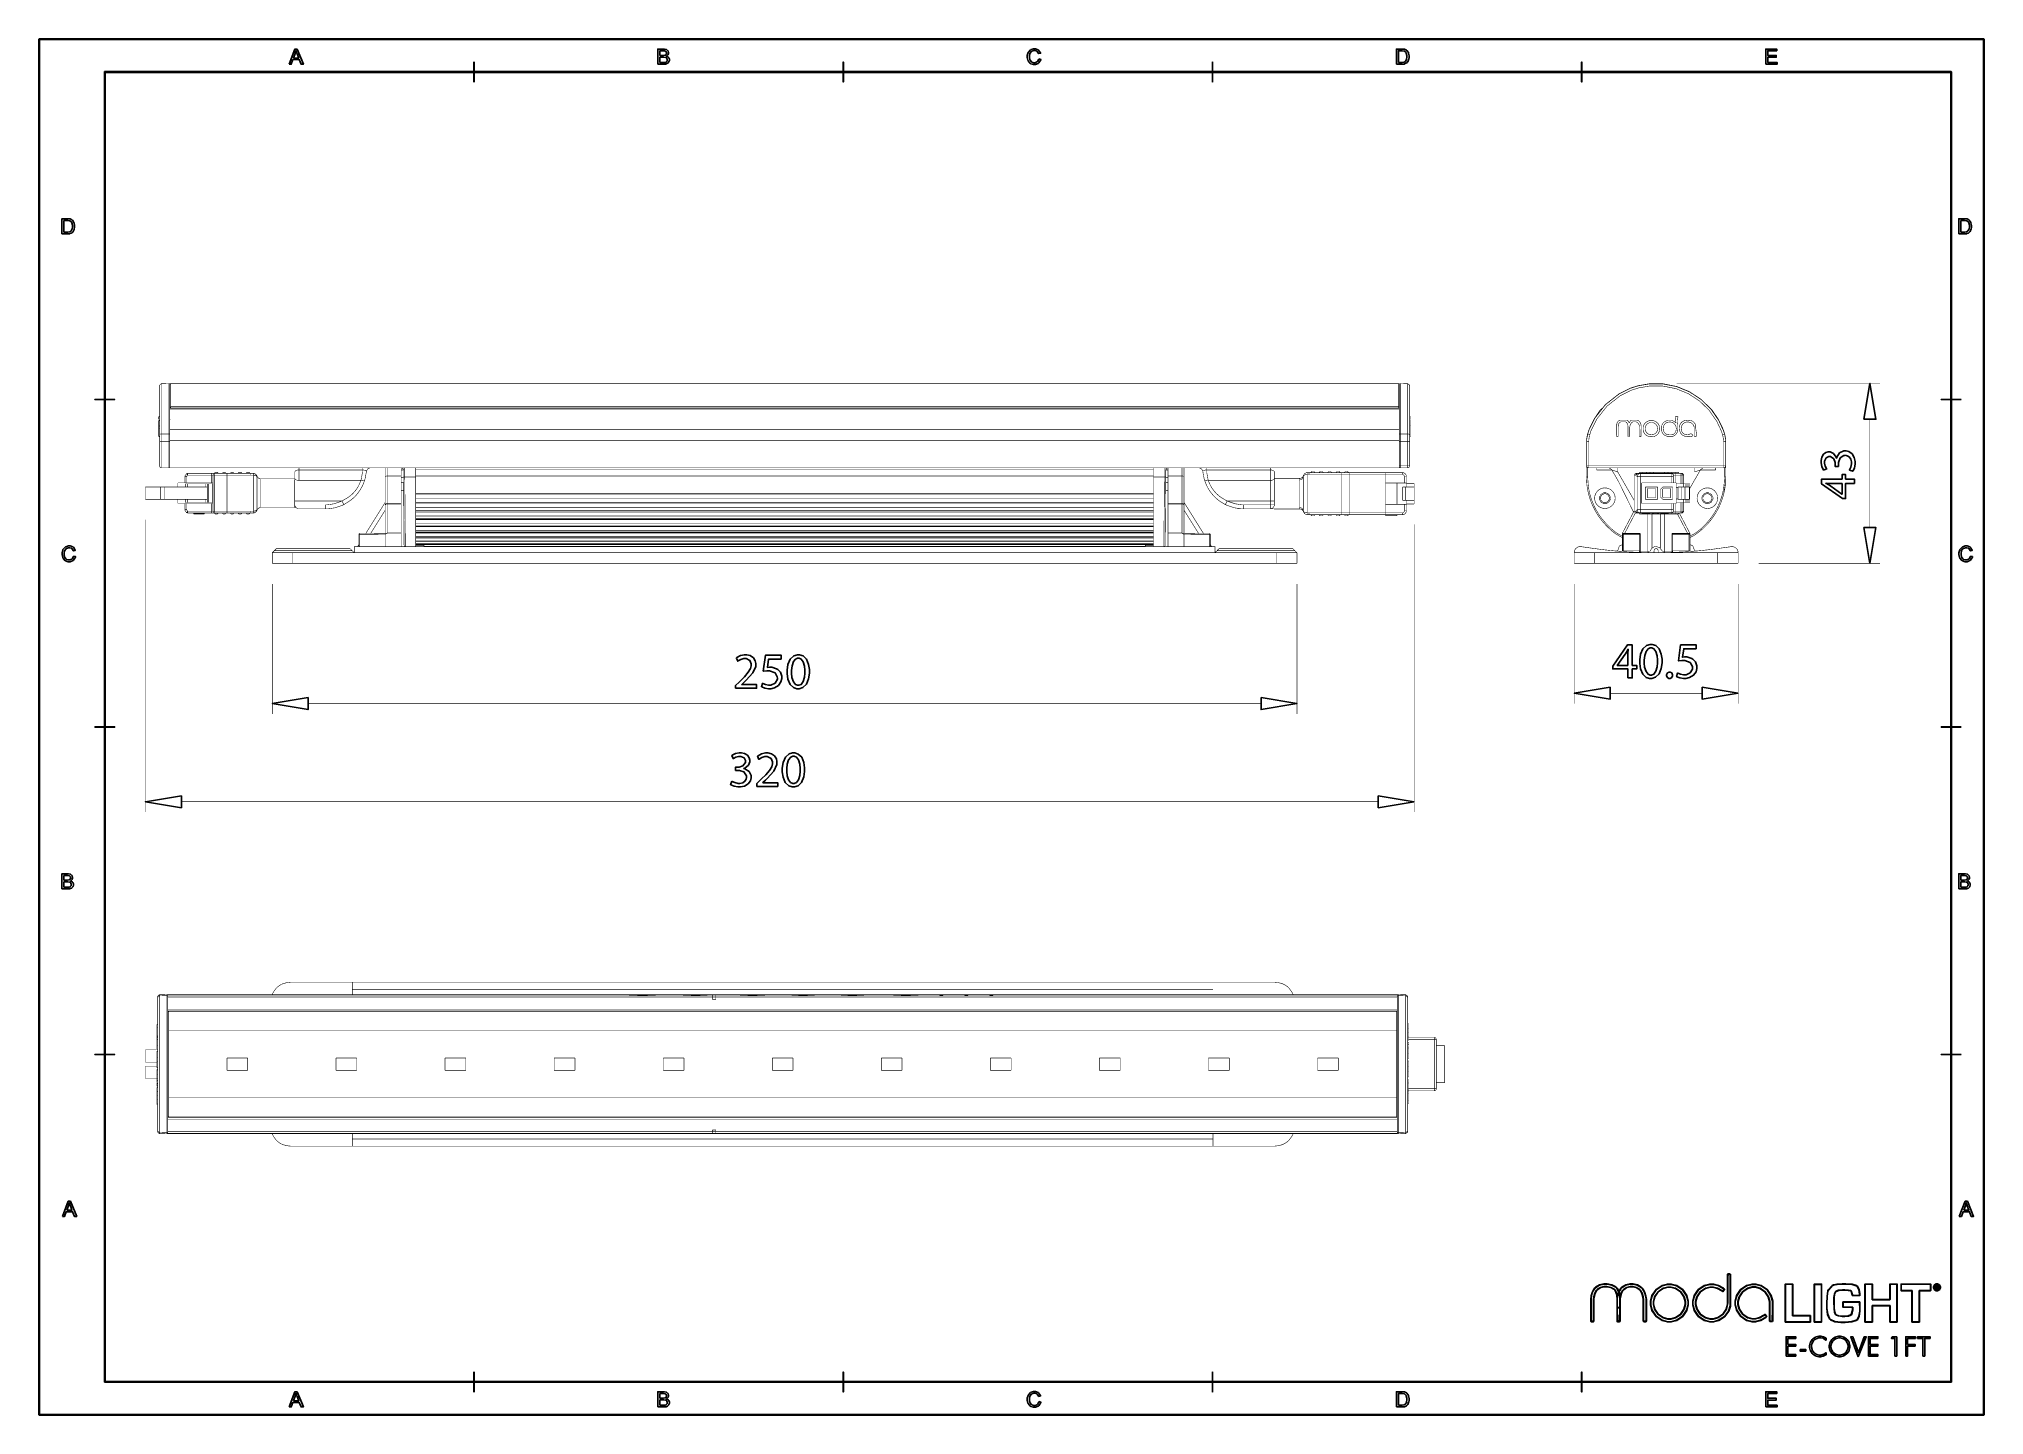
# Model space of a CAD drawing. Extents: x 0.54 to 10.46, y 0.74 to 7.76.
import ezdxf

# ---------------------------------------------------------------- set-up
doc = ezdxf.new("R2010")
doc.units = 0
doc.layers.get('0').update_dxf_attribs({"linetype": 'CONTINUOUS'})

msp = doc.modelspace()

# ---------------------------------------------------------------- linework, layer by layer
at = {"color": 0}
for points in [[(10.4631, 0.73899), (0.53689, 0.73899), (0.53646, 0.73899), (0.53516, 0.74029), (0.53516, 0.74072), (0.53516, 7.75928), (0.53516, 7.75971), (0.53646, 7.76101), (0.53689, 7.76101), (10.4631, 7.76101), (10.4635, 7.76101), (10.4648, 7.75971), (10.4648, 7.75928), (10.4648, 0.74072), (10.4648, 0.74029), (10.4635, 0.73899), (10.4631, 0.73899)], [(0.53863, 0.74246), (10.4614, 0.74246), (10.4614, 7.75754), (0.53863, 7.75754), (0.53863, 0.74246)], [(1.8125, 7.63167), (1.84239, 7.70953), (1.85351, 7.70953), (1.88536, 7.63167), (1.87364, 7.63167), (1.86453, 7.65528), (1.83203, 7.65528), (1.82346, 7.63167), (1.8125, 7.63167)], [(1.83496, 7.66363), (1.86139, 7.66363), (1.85325, 7.68522), (1.8526, 7.68685), (1.84799, 7.70031), (1.84771, 7.70133), (1.84744, 7.70008), (1.84397, 7.68772), (1.84353, 7.68647), (1.83496, 7.66363)], [(3.69461, 7.63167), (3.69461, 7.70953), (3.72385, 7.70953), (3.72738, 7.70953), (3.73719, 7.70757), (3.73812, 7.70714), (3.73899, 7.70676), (3.74604, 7.70068), (3.74658, 7.69987), (3.74707, 7.69906), (3.74962, 7.692), (3.74962, 7.68961), (3.74962, 7.68728), (3.74735, 7.68099), (3.7469, 7.68024), (3.74642, 7.67953), (3.73964, 7.67356), (3.73872, 7.67307), (3.73986, 7.67275), (3.74897, 7.66689), (3.74962, 7.66601), (3.75022, 7.66521), (3.75342, 7.65701), (3.75342, 7.65424), (3.75342, 7.65175), (3.75146, 7.64492), (3.75108, 7.6441), (3.75071, 7.64333), (3.74593, 7.63726), (3.74539, 7.63683), (3.74479, 7.63644), (3.73768, 7.63319), (3.73687, 7.63297), (3.736, 7.63276), (3.72721, 7.63167), (3.72428, 7.63167), (3.69461, 7.63167)], [(3.70492, 7.67681), (3.72174, 7.67681), (3.72418, 7.67681), (3.73107, 7.67763), (3.73156, 7.67774), (3.73221, 7.67796), (3.73714, 7.68115), (3.73747, 7.68158), (3.73779, 7.68207), (3.73947, 7.68685), (3.73947, 7.68842), (3.73947, 7.69015), (3.7379, 7.69472), (3.73763, 7.69521), (3.73731, 7.69569), (3.73286, 7.69906), (3.73232, 7.69922), (3.73172, 7.69943), (3.72325, 7.70031), (3.72049, 7.70031), (3.70492, 7.70031), (3.70492, 7.67681)], [(3.70492, 7.6409), (3.72428, 7.6409), (3.72601, 7.6409), (3.73096, 7.64117), (3.73133, 7.64122), (3.73188, 7.64133), (3.73682, 7.64318), (3.73725, 7.64339), (3.73763, 7.64367), (3.74094, 7.64725), (3.74121, 7.64768), (3.74143, 7.64817), (3.74274, 7.65272), (3.74274, 7.65424), (3.74274, 7.65614), (3.74083, 7.66129), (3.7405, 7.66183), (3.74013, 7.66237), (3.73497, 7.66613), (3.73432, 7.66635), (3.73361, 7.66656), (3.72558, 7.66764), (3.72293, 7.66764), (3.70492, 7.66764), (3.70492, 7.6409)], [(5.63921, 7.65896), (5.64953, 7.65636), (5.64899, 7.65424), (5.63926, 7.63818), (5.63786, 7.63704), (5.63644, 7.63596), (5.62207, 7.63038), (5.61729, 7.63038), (5.61214, 7.63038), (5.59814, 7.63465), (5.59685, 7.63547), (5.59549, 7.63633), (5.5855, 7.64871), (5.58485, 7.65033), (5.58415, 7.65196), (5.58074, 7.66639), (5.58074, 7.67117), (5.58074, 7.67649), (5.58453, 7.69092), (5.58535, 7.69239), (5.5861, 7.6939), (5.59711, 7.7054), (5.59858, 7.70617), (5.59999, 7.70697), (5.61307, 7.71083), (5.61746, 7.71083), (5.62235, 7.71083), (5.63574, 7.70594), (5.6371, 7.70492), (5.6384, 7.70394), (5.64768, 7.69), (5.64822, 7.68821), (5.63807, 7.68582), (5.63758, 7.68722), (5.63103, 7.69754), (5.63021, 7.69814), (5.62935, 7.69879), (5.62022, 7.70204), (5.61724, 7.70204), (5.6135, 7.70204), (5.60325, 7.69846), (5.60226, 7.69775), (5.60124, 7.69706), (5.59418, 7.68744), (5.59381, 7.68619), (5.59337, 7.685), (5.59136, 7.67469), (5.59136, 7.67122), (5.59136, 7.66694), (5.59375, 7.65517), (5.59424, 7.65392), (5.59467, 7.65272), (5.60221, 7.6435), (5.60325, 7.64285), (5.60422, 7.64225), (5.61333, 7.63917), (5.61643, 7.63917), (5.62007, 7.63917), (5.63004, 7.64333), (5.63108, 7.64415), (5.63206, 7.64501), (5.63883, 7.65733), (5.63921, 7.65896)], [(7.465, 7.63167), (7.465, 7.70953), (7.49181, 7.70953), (7.49528, 7.70953), (7.50489, 7.70861), (7.50569, 7.70839), (7.50678, 7.70817), (7.51628, 7.70356), (7.51708, 7.70285), (7.51812, 7.70199), (7.52576, 7.69092), (7.52632, 7.68956), (7.52681, 7.68821), (7.52935, 7.67535), (7.52935, 7.67106), (7.52935, 7.66715), (7.52761, 7.65647), (7.52729, 7.65533), (7.52692, 7.65419), (7.52251, 7.64475), (7.52197, 7.64399), (7.52143, 7.64328), (7.51551, 7.63737), (7.51492, 7.63693), (7.51426, 7.6365), (7.50646, 7.63325), (7.50558, 7.63303), (7.50467, 7.63282), (7.49599, 7.63167), (7.49311, 7.63167), (7.465, 7.63167)], [(7.47532, 7.6409), (7.49192, 7.6409), (7.4949, 7.6409), (7.50325, 7.64208), (7.50401, 7.64231), (7.50472, 7.64258), (7.51053, 7.64594), (7.51096, 7.64638), (7.51156, 7.64697), (7.51633, 7.65517), (7.51671, 7.65619), (7.51704, 7.65722), (7.51878, 7.66769), (7.51878, 7.67117), (7.51878, 7.67589), (7.5154, 7.68886), (7.51476, 7.68994), (7.51406, 7.69108), (7.50592, 7.6984), (7.50499, 7.69874), (7.50429, 7.699), (7.49479, 7.70031), (7.49164, 7.70031), (7.47532, 7.70031), (7.47532, 7.6409)], [(9.35021, 7.63167), (9.35021, 7.70953), (9.40647, 7.70953), (9.40647, 7.70031), (9.36046, 7.70031), (9.36046, 7.67649), (9.40354, 7.67649), (9.40354, 7.66738), (9.36046, 7.66738), (9.36046, 7.64085), (9.40826, 7.64085), (9.40826, 7.63167), (9.35021, 7.63167)], [(10.296, 0.90609), (0.87115, 0.90609), (0.87071, 0.90609), (0.86941, 0.90739), (0.86941, 0.90782), (0.86941, 7.59218), (0.86941, 7.59261), (0.87071, 7.59392), (0.87115, 7.59392), (10.296, 7.59392), (10.2964, 7.59392), (10.2977, 7.59261), (10.2977, 7.59218), (10.2977, 0.90782), (10.2977, 0.90739), (10.2964, 0.90609), (10.296, 0.90609)], [(0.87289, 0.90956), (10.2943, 0.90956), (10.2943, 7.59044), (0.87289, 7.59044), (0.87289, 0.90956)], [(2.75608, 7.54135), (2.75592, 7.54135), (2.75543, 7.54189), (2.75543, 7.54204), (2.75543, 7.64231), (2.75543, 7.64247), (2.75592, 7.64296), (2.75608, 7.64296), (2.75624, 7.64296), (2.75678, 7.64247), (2.75678, 7.64231), (2.75678, 7.54204), (2.75678, 7.54189), (2.75624, 7.54135), (2.75608, 7.54135)], [(4.64106, 7.54135), (4.64085, 7.54135), (4.64035, 7.54189), (4.64035, 7.54204), (4.64035, 7.64231), (4.64035, 7.64247), (4.64085, 7.64296), (4.64106, 7.64296), (4.64122, 7.64296), (4.64176, 7.64247), (4.64176, 7.64231), (4.64176, 7.54204), (4.64176, 7.54189), (4.64122, 7.54135), (4.64106, 7.54135)], [(6.52604, 7.54135), (6.52582, 7.54135), (6.52533, 7.54189), (6.52533, 7.54204), (6.52533, 7.64231), (6.52533, 7.64247), (6.52582, 7.64296), (6.52604, 7.64296), (6.52621, 7.64296), (6.52675, 7.64247), (6.52675, 7.64231), (6.52675, 7.54204), (6.52675, 7.54189), (6.52621, 7.54135), (6.52604, 7.54135)], [(8.41103, 7.54135), (8.41081, 7.54135), (8.41032, 7.54189), (8.41032, 7.54204), (8.41032, 7.64231), (8.41032, 7.64247), (8.41081, 7.64296), (8.41103, 7.64296), (8.41118, 7.64296), (8.41174, 7.64247), (8.41174, 7.64231), (8.41174, 7.54204), (8.41174, 7.54189), (8.41118, 7.54135), (8.41103, 7.54135)], [(0.65283, 6.76579), (0.65283, 6.84358), (0.67963, 6.84358), (0.68305, 6.84358), (0.69265, 6.84267), (0.69347, 6.84244), (0.69455, 6.84224), (0.7041, 6.83762), (0.70491, 6.83692), (0.70589, 6.83604), (0.71354, 6.82497), (0.71408, 6.82362), (0.71457, 6.82226), (0.71718, 6.8094), (0.71718, 6.80512), (0.71718, 6.80122), (0.71539, 6.79053), (0.71506, 6.78939), (0.71468, 6.78825), (0.71029, 6.77881), (0.7098, 6.77806), (0.70926, 6.77735), (0.70329, 6.77143), (0.70269, 6.771), (0.70204, 6.77056), (0.69428, 6.76731), (0.69341, 6.76708), (0.69249, 6.76687), (0.68376, 6.76579), (0.68088, 6.76579), (0.65283, 6.76579)], [(0.66309, 6.77496), (0.67974, 6.77496), (0.68273, 6.77496), (0.69103, 6.77615), (0.69179, 6.77636), (0.69249, 6.77664), (0.69835, 6.78), (0.69878, 6.78043), (0.69938, 6.78103), (0.7041, 6.78922), (0.70448, 6.79025), (0.70481, 6.79129), (0.70654, 6.80181), (0.70654, 6.80528), (0.70654, 6.81), (0.70318, 6.82292), (0.70253, 6.824), (0.70182, 6.82514), (0.69374, 6.83247), (0.69282, 6.83279), (0.69211, 6.83306), (0.68262, 6.83442), (0.67947, 6.83442), (0.66309, 6.83442), (0.66309, 6.77496)], [(10.3358, 6.76579), (10.3358, 6.84358), (10.3626, 6.84358), (10.3661, 6.84358), (10.3757, 6.84267), (10.3765, 6.84244), (10.3776, 6.84224), (10.3871, 6.83762), (10.3879, 6.83692), (10.3889, 6.83604), (10.3966, 6.82497), (10.3971, 6.82362), (10.3976, 6.82226), (10.4002, 6.8094), (10.4002, 6.80512), (10.4002, 6.80122), (10.3984, 6.79053), (10.3981, 6.78939), (10.3977, 6.78825), (10.3933, 6.77881), (10.3928, 6.77806), (10.3923, 6.77735), (10.3863, 6.77143), (10.3857, 6.771), (10.3851, 6.77056), (10.3773, 6.76731), (10.3764, 6.76708), (10.3755, 6.76687), (10.3668, 6.76579), (10.3639, 6.76579), (10.3358, 6.76579)], [(10.3461, 6.77496), (10.3627, 6.77496), (10.3657, 6.77496), (10.3741, 6.77615), (10.3748, 6.77636), (10.3755, 6.77664), (10.3813, 6.78), (10.3818, 6.78043), (10.3824, 6.78103), (10.3872, 6.78922), (10.3875, 6.79025), (10.3879, 6.79129), (10.3896, 6.80181), (10.3896, 6.80528), (10.3896, 6.81), (10.3862, 6.82292), (10.3856, 6.824), (10.3849, 6.82514), (10.3767, 6.83247), (10.3758, 6.83279), (10.3751, 6.83306), (10.3656, 6.83442), (10.3625, 6.83442), (10.3461, 6.83442), (10.3461, 6.77496)], [(0.92128, 5.92042), (0.82096, 5.92042), (0.8208, 5.92042), (0.82031, 5.9209), (0.82031, 5.92106), (0.82031, 5.92128), (0.8208, 5.92176), (0.82096, 5.92176), (0.92128, 5.92176), (0.92144, 5.92176), (0.92193, 5.92128), (0.92193, 5.92106), (0.92193, 5.9209), (0.92144, 5.92042), (0.92128, 5.92042)], [(10.3461, 5.92042), (10.2458, 5.92042), (10.2457, 5.92042), (10.2452, 5.9209), (10.2452, 5.92106), (10.2452, 5.92128), (10.2457, 5.92176), (10.2458, 5.92176), (10.3461, 5.92176), (10.3463, 5.92176), (10.3468, 5.92128), (10.3468, 5.92106), (10.3468, 5.9209), (10.3463, 5.92042), (10.3461, 5.92042)], [(0.71202, 5.12196), (0.72228, 5.11936), (0.72173, 5.11724), (0.71202, 5.10118), (0.71067, 5.10004), (0.70926, 5.09896), (0.69488, 5.09337), (0.6901, 5.09337), (0.68495, 5.09337), (0.6709, 5.09765), (0.6696, 5.09847), (0.66824, 5.09933), (0.65826, 5.11171), (0.65761, 5.11333), (0.6569, 5.11496), (0.65348, 5.12939), (0.65348, 5.13417), (0.65348, 5.13949), (0.65734, 5.15392), (0.65815, 5.15539), (0.65891, 5.1569), (0.66992, 5.1684), (0.67139, 5.16917), (0.6728, 5.16997), (0.68587, 5.17383), (0.69027, 5.17383), (0.69515, 5.17383), (0.70855, 5.16894), (0.70991, 5.16792), (0.71121, 5.16694), (0.72043, 5.153), (0.72098, 5.15121), (0.71083, 5.14882), (0.71034, 5.15022), (0.70383, 5.16054), (0.70296, 5.16114), (0.70209, 5.16178), (0.69298, 5.16504), (0.69, 5.16504), (0.68625, 5.16504), (0.676, 5.16146), (0.67502, 5.16075), (0.67399, 5.16004), (0.66694, 5.15044), (0.66656, 5.14919), (0.66612, 5.148), (0.66412, 5.13769), (0.66412, 5.13422), (0.66412, 5.12993), (0.6665, 5.11817), (0.66699, 5.11692), (0.66748, 5.11572), (0.67497, 5.1065), (0.676, 5.10585), (0.67697, 5.10525), (0.68614, 5.10215), (0.68924, 5.10215), (0.69287, 5.10215), (0.70285, 5.10633), (0.70388, 5.10715), (0.70486, 5.10801), (0.71164, 5.12033), (0.71202, 5.12196)], [(10.395, 5.12196), (10.4053, 5.11936), (10.4048, 5.11724), (10.3951, 5.10118), (10.3937, 5.10004), (10.3923, 5.09896), (10.3779, 5.09337), (10.3731, 5.09337), (10.3679, 5.09337), (10.3539, 5.09765), (10.3527, 5.09847), (10.3513, 5.09933), (10.3413, 5.11171), (10.3407, 5.11333), (10.34, 5.11496), (10.3365, 5.12939), (10.3365, 5.13417), (10.3365, 5.13949), (10.3403, 5.15392), (10.3412, 5.15539), (10.3419, 5.1569), (10.3529, 5.1684), (10.3544, 5.16917), (10.3558, 5.16997), (10.3689, 5.17383), (10.3733, 5.17383), (10.3782, 5.17383), (10.3915, 5.16894), (10.3929, 5.16792), (10.3942, 5.16694), (10.4035, 5.153), (10.404, 5.15121), (10.3939, 5.14882), (10.3934, 5.15022), (10.3868, 5.16054), (10.386, 5.16114), (10.3851, 5.16178), (10.376, 5.16504), (10.373, 5.16504), (10.3693, 5.16504), (10.3591, 5.16146), (10.3581, 5.16075), (10.357, 5.16004), (10.35, 5.15044), (10.3496, 5.14919), (10.3492, 5.148), (10.3472, 5.13769), (10.3472, 5.13422), (10.3472, 5.12993), (10.3496, 5.11817), (10.35, 5.11692), (10.3505, 5.11572), (10.358, 5.1065), (10.3591, 5.10585), (10.36, 5.10525), (10.3691, 5.10215), (10.3722, 5.10215), (10.3759, 5.10215), (10.3858, 5.10633), (10.3869, 5.10715), (10.3879, 5.10801), (10.3946, 5.12033), (10.395, 5.12196)], [(0.92128, 4.24929), (0.82096, 4.24929), (0.8208, 4.24929), (0.82031, 4.24983), (0.82031, 4.25), (0.82031, 4.25022), (0.8208, 4.25071), (0.82096, 4.25071), (0.92128, 4.25071), (0.92144, 4.25071), (0.92193, 4.25022), (0.92193, 4.25), (0.92193, 4.24983), (0.92144, 4.24929), (0.92128, 4.24929)], [(10.3461, 4.24929), (10.2458, 4.24929), (10.2457, 4.24929), (10.2452, 4.24983), (10.2452, 4.25), (10.2452, 4.25022), (10.2457, 4.25071), (10.2458, 4.25071), (10.3461, 4.25071), (10.3463, 4.25071), (10.3468, 4.25022), (10.3468, 4.25), (10.3468, 4.24983), (10.3463, 4.24929), (10.3461, 4.24929)], [(0.6524, 3.42361), (0.6524, 3.50142), (0.68159, 3.50142), (0.68517, 3.50142), (0.69499, 3.49951), (0.69591, 3.49908), (0.69678, 3.49869), (0.70378, 3.49262), (0.70432, 3.49181), (0.70481, 3.491), (0.70741, 3.48389), (0.70741, 3.4815), (0.70741, 3.47917), (0.70513, 3.47287), (0.7047, 3.47211), (0.70421, 3.4714), (0.69737, 3.4655), (0.69651, 3.465), (0.69765, 3.46468), (0.70671, 3.45882), (0.70736, 3.45796), (0.70795, 3.45714), (0.71115, 3.44894), (0.71115, 3.44618), (0.71115, 3.44362), (0.70926, 3.43679), (0.70888, 3.43599), (0.70844, 3.43522), (0.70367, 3.42919), (0.70312, 3.42876), (0.70253, 3.42833), (0.69542, 3.42512), (0.69461, 3.42492), (0.69374, 3.42469), (0.68495, 3.42361), (0.68207, 3.42361), (0.6524, 3.42361)], [(0.66271, 3.46875), (0.67953, 3.46875), (0.68197, 3.46875), (0.6888, 3.46951), (0.68934, 3.46963), (0.69, 3.46983), (0.69493, 3.4731), (0.69526, 3.47353), (0.69558, 3.47401), (0.69727, 3.47874), (0.69727, 3.48031), (0.69727, 3.48204), (0.69564, 3.4866), (0.69537, 3.48708), (0.69504, 3.48762), (0.69065, 3.491), (0.6901, 3.49115), (0.68951, 3.49137), (0.68104, 3.49224), (0.67822, 3.49224), (0.66271, 3.49224), (0.66271, 3.46875)], [(10.3354, 3.42361), (10.3354, 3.50142), (10.3646, 3.50142), (10.3682, 3.50142), (10.378, 3.49951), (10.3789, 3.49908), (10.3798, 3.49869), (10.3868, 3.49262), (10.3874, 3.49181), (10.3879, 3.491), (10.3904, 3.48389), (10.3904, 3.4815), (10.3904, 3.47917), (10.3881, 3.47287), (10.3877, 3.47211), (10.3872, 3.4714), (10.3804, 3.4655), (10.3796, 3.465), (10.3807, 3.46468), (10.3898, 3.45882), (10.3904, 3.45796), (10.391, 3.45714), (10.3942, 3.44894), (10.3942, 3.44618), (10.3942, 3.44362), (10.3923, 3.43679), (10.3919, 3.43599), (10.3915, 3.43522), (10.3867, 3.42919), (10.3862, 3.42876), (10.3856, 3.42833), (10.3785, 3.42512), (10.3777, 3.42492), (10.3768, 3.42469), (10.368, 3.42361), (10.3651, 3.42361), (10.3354, 3.42361)], [(10.3457, 3.46875), (10.3625, 3.46875), (10.365, 3.46875), (10.3718, 3.46951), (10.3723, 3.46963), (10.373, 3.46983), (10.3779, 3.4731), (10.3783, 3.47353), (10.3786, 3.47401), (10.3803, 3.47874), (10.3803, 3.48031), (10.3803, 3.48204), (10.3787, 3.4866), (10.3784, 3.48708), (10.3781, 3.48762), (10.3736, 3.491), (10.3731, 3.49115), (10.3725, 3.49137), (10.364, 3.49224), (10.3613, 3.49224), (10.3457, 3.49224), (10.3457, 3.46875)], [(0.66271, 3.43278), (0.68207, 3.43278), (0.68381, 3.43278), (0.68869, 3.43311), (0.68907, 3.43317), (0.68967, 3.43326), (0.69461, 3.43506), (0.69504, 3.43528), (0.69542, 3.43554), (0.69868, 3.43918), (0.69895, 3.43961), (0.69916, 3.44011), (0.70047, 3.44467), (0.70047, 3.44618), (0.70047, 3.44808), (0.69862, 3.45324), (0.69824, 3.45372), (0.69786, 3.45426), (0.69271, 3.45801), (0.69206, 3.45822), (0.69141, 3.45844), (0.68332, 3.45953), (0.68066, 3.45953), (0.66271, 3.45953), (0.66271, 3.43278)], [(10.3457, 3.43278), (10.3651, 3.43278), (10.3668, 3.43278), (10.3717, 3.43311), (10.3721, 3.43317), (10.3727, 3.43326), (10.3776, 3.43506), (10.378, 3.43528), (10.3784, 3.43554), (10.3817, 3.43918), (10.3819, 3.43961), (10.3822, 3.44011), (10.3835, 3.44467), (10.3835, 3.44618), (10.3835, 3.44808), (10.3816, 3.45324), (10.3813, 3.45372), (10.3809, 3.45426), (10.3758, 3.45801), (10.3751, 3.45822), (10.3744, 3.45844), (10.3664, 3.45953), (10.3637, 3.45953), (10.3457, 3.45953), (10.3457, 3.43278)], [(0.92128, 2.57824), (0.82096, 2.57824), (0.8208, 2.57824), (0.82031, 2.57878), (0.82031, 2.57894), (0.82031, 2.57915), (0.8208, 2.57964), (0.82096, 2.57964), (0.92128, 2.57964), (0.92144, 2.57964), (0.92193, 2.57915), (0.92193, 2.57894), (0.92193, 2.57878), (0.92144, 2.57824), (0.92128, 2.57824)], [(10.3461, 2.57824), (10.2458, 2.57824), (10.2457, 2.57824), (10.2452, 2.57878), (10.2452, 2.57894), (10.2452, 2.57915), (10.2457, 2.57964), (10.2458, 2.57964), (10.3461, 2.57964), (10.3463, 2.57964), (10.3468, 2.57915), (10.3468, 2.57894), (10.3468, 2.57878), (10.3463, 2.57824), (10.3461, 2.57824)], [(0.65527, 1.7525), (0.68517, 1.83035), (0.69624, 1.83035), (0.72808, 1.7525), (0.71636, 1.7525), (0.7073, 1.7761), (0.67475, 1.7761), (0.66618, 1.7525), (0.65527, 1.7525)], [(0.67773, 1.78444), (0.7041, 1.78444), (0.69596, 1.80604), (0.69531, 1.80767), (0.6907, 1.82113), (0.69043, 1.82215), (0.69016, 1.8209), (0.68669, 1.8086), (0.68625, 1.80735), (0.67773, 1.78444)], [(10.3383, 1.7525), (10.3682, 1.83035), (10.3793, 1.83035), (10.4111, 1.7525), (10.3994, 1.7525), (10.3903, 1.7761), (10.3578, 1.7761), (10.3492, 1.7525), (10.3383, 1.7525)], [(10.3607, 1.78444), (10.3871, 1.78444), (10.379, 1.80604), (10.3783, 1.80767), (10.3737, 1.82113), (10.3735, 1.82215), (10.3732, 1.8209), (10.3697, 1.8086), (10.3693, 1.80735), (10.3607, 1.78444)], [(8.46886, 1.21468), (8.46875, 1.21468), (8.46847, 1.21468), (8.46847, 1.21468), (8.46121, 1.21468), (8.46044, 1.21468), (8.45833, 1.21571), (8.45817, 1.21587), (8.45779, 1.21625), (8.45692, 1.2187), (8.45692, 1.21951), (8.45692, 1.3227), (8.45682, 1.32373), (8.45692, 1.33122), (8.45893, 1.34771), (8.46528, 1.368), (8.47433, 1.38363), (8.47835, 1.38786), (8.48156, 1.39133), (8.50151, 1.40354), (8.52431, 1.40881), (8.53196, 1.40881), (8.54015, 1.40881), (8.56489, 1.40403), (8.58539, 1.39279), (8.58854, 1.3896), (8.59321, 1.38487), (8.60471, 1.35731), (8.60678, 1.33122), (8.60672, 1.32715), (8.60667, 1.32552), (8.60667, 1.32487), (8.60667, 1.32341), (8.60667, 1.32292), (8.60667, 1.21913), (8.60667, 1.21913), (8.6059, 1.21631), (8.60562, 1.21593), (8.60542, 1.21577), (8.60314, 1.21468), (8.60237, 1.21468), (8.59543, 1.21468), (8.59457, 1.21468), (8.59218, 1.21577), (8.59201, 1.21598), (8.59169, 1.21631), (8.59099, 1.21843), (8.59099, 1.21913), (8.59099, 1.32292), (8.59099, 1.32406), (8.59099, 1.32693), (8.59104, 1.32731), (8.5911, 1.33078), (8.58957, 1.35281), (8.58094, 1.375), (8.57742, 1.37858), (8.57503, 1.38102), (8.55881, 1.38954), (8.53863, 1.39318), (8.53196, 1.39318), (8.52593, 1.39318), (8.50786, 1.38921), (8.49229, 1.37988), (8.48981, 1.37723), (8.48643, 1.3737), (8.47906, 1.36035), (8.47401, 1.34288), (8.47254, 1.32916), (8.47254, 1.32487), (8.47254, 1.32341), (8.47254, 1.21935), (8.47254, 1.21843), (8.47136, 1.21571), (8.47114, 1.21549), (8.47092, 1.21533), (8.46886, 1.21468), (8.46886, 1.21468)], [(8.60237, 1.21539), (8.59543, 1.21539), (8.59446, 1.21631), (8.59326, 1.23378), (8.59213, 1.27056), (8.59174, 1.30664), (8.59169, 1.32292), (8.59169, 1.32292), (8.59174, 1.32753), (8.59022, 1.35243), (8.58149, 1.37543), (8.5779, 1.37907), (8.57547, 1.38151), (8.55908, 1.39014), (8.53874, 1.39382), (8.53201, 1.39382), (8.52587, 1.39382), (8.50754, 1.38981), (8.49181, 1.38043), (8.48931, 1.37771), (8.48589, 1.37413), (8.4784, 1.36062), (8.47331, 1.34299), (8.47185, 1.3291), (8.47185, 1.32482), (8.47185, 1.32335), (8.47185, 1.21935), (8.47103, 1.21837), (8.46528, 1.21593), (8.46121, 1.21539), (8.46121, 1.21539), (8.46029, 1.21642), (8.4591, 1.23394), (8.45801, 1.27062), (8.45762, 1.30653), (8.45757, 1.3227), (8.45757, 1.3227), (8.45751, 1.32362), (8.45757, 1.331), (8.45958, 1.34733), (8.46588, 1.36762), (8.47483, 1.38319), (8.47885, 1.38742), (8.48204, 1.3909), (8.50185, 1.40294), (8.52447, 1.4081), (8.53201, 1.4081), (8.54015, 1.4081), (8.56461, 1.40332), (8.5849, 1.39225), (8.58806, 1.38911), (8.59267, 1.38444), (8.60406, 1.35715), (8.60607, 1.33122), (8.60601, 1.32715), (8.60596, 1.32612), (8.6059, 1.30843), (8.60547, 1.2711), (8.60444, 1.23389), (8.60325, 1.21636), (8.60237, 1.21539)], [(8.53196, 1.40744), (8.52447, 1.40744), (8.50206, 1.40229), (8.48247, 1.39035), (8.47933, 1.38694), (8.47537, 1.38276), (8.46653, 1.3674), (8.46029, 1.34738), (8.45828, 1.33116), (8.45822, 1.32378), (8.45828, 1.32275), (8.45828, 1.21946), (8.45828, 1.21946), (8.45893, 1.21712), (8.45921, 1.21685), (8.45931, 1.21674), (8.46072, 1.21609), (8.46121, 1.21609), (8.46858, 1.21609), (8.46897, 1.21609), (8.47011, 1.21647), (8.47026, 1.21658), (8.47038, 1.21674), (8.47114, 1.2187), (8.47114, 1.21935), (8.47114, 1.32335), (8.47114, 1.32482), (8.47114, 1.32916), (8.47265, 1.34315), (8.47781, 1.36095), (8.48535, 1.37457), (8.48882, 1.3782), (8.49138, 1.38091), (8.50726, 1.39046), (8.52576, 1.39453), (8.53196, 1.39453), (8.53879, 1.39453), (8.55935, 1.39079), (8.5759, 1.38205), (8.5784, 1.37956), (8.58203, 1.37587), (8.59093, 1.35319), (8.59244, 1.33084), (8.59244, 1.32731), (8.59239, 1.32693), (8.59239, 1.32395), (8.59239, 1.32292), (8.59239, 1.21908), (8.59239, 1.21853), (8.59283, 1.21712), (8.59304, 1.21691), (8.59315, 1.2168), (8.59483, 1.21609), (8.59543, 1.21609), (8.60237, 1.21609), (8.60292, 1.21609), (8.60444, 1.21674), (8.6046, 1.21685), (8.60476, 1.21707), (8.60525, 1.21908), (8.60525, 1.21908), (8.60525, 1.32292), (8.60525, 1.32357), (8.60525, 1.32503), (8.60525, 1.32552), (8.60531, 1.32715), (8.60536, 1.33116), (8.60335, 1.35693), (8.59213, 1.38401), (8.58757, 1.38862), (8.58447, 1.39176), (8.56435, 1.40272), (8.54004, 1.40744), (8.53196, 1.40744)], [(8.73687, 1.21457), (8.73671, 1.21457), (8.73639, 1.21463), (8.73639, 1.21463), (8.72928, 1.21463), (8.72819, 1.21463), (8.7251, 1.21853), (8.7251, 1.21886), (8.7251, 1.32064), (8.7251, 1.32102), (8.72499, 1.32726), (8.72331, 1.34185), (8.71789, 1.36003), (8.71024, 1.37375), (8.70676, 1.37739), (8.70426, 1.38005), (8.68892, 1.38921), (8.67122, 1.39313), (8.66536, 1.39313), (8.65944, 1.39313), (8.64188, 1.38921), (8.62663, 1.38005), (8.62418, 1.37744), (8.62082, 1.37386), (8.61344, 1.36062), (8.60824, 1.34294), (8.60661, 1.32834), (8.60656, 1.32167), (8.60661, 1.32075), (8.60667, 1.32026), (8.60667, 1.28668), (8.60667, 1.28651), (8.60612, 1.28597), (8.60596, 1.28597), (8.59169, 1.28597), (8.59147, 1.28597), (8.59099, 1.28651), (8.59099, 1.28668), (8.59099, 1.32004), (8.59093, 1.32113), (8.59093, 1.32894), (8.59293, 1.34625), (8.59933, 1.36746), (8.60861, 1.38368), (8.61274, 1.38807), (8.61594, 1.39154), (8.63558, 1.4036), (8.65788, 1.40881), (8.66536, 1.40881), (8.67279, 1.40881), (8.69515, 1.4036), (8.71496, 1.39154), (8.71821, 1.38807), (8.72239, 1.38368), (8.73182, 1.3674), (8.7385, 1.34625), (8.74067, 1.32894), (8.74078, 1.32113), (8.74078, 1.32004), (8.74078, 1.21891), (8.74078, 1.21804), (8.73964, 1.21566), (8.73942, 1.21544), (8.73921, 1.21528), (8.73742, 1.21457), (8.73687, 1.21457)], [(8.74007, 1.21891), (8.74007, 1.32004), (8.74007, 1.32096), (8.73996, 1.32861), (8.73785, 1.34581), (8.73122, 1.36697), (8.72185, 1.38319), (8.71772, 1.38759), (8.71446, 1.391), (8.69488, 1.403), (8.67275, 1.4081), (8.66536, 1.4081), (8.65799, 1.4081), (8.63585, 1.403), (8.61638, 1.391), (8.61322, 1.38759), (8.6091, 1.38325), (8.59999, 1.36708), (8.59358, 1.34592), (8.59164, 1.32872), (8.59164, 1.32102), (8.59169, 1.31999), (8.59169, 1.28668), (8.60596, 1.28668), (8.60596, 1.32026), (8.60596, 1.32189), (8.6059, 1.32666), (8.60736, 1.34147), (8.61253, 1.36008), (8.62017, 1.37413), (8.62369, 1.37788), (8.62614, 1.38053), (8.6416, 1.38986), (8.6594, 1.39382), (8.66536, 1.39382), (8.67128, 1.39382), (8.68918, 1.38981), (8.70475, 1.38048), (8.70731, 1.37782), (8.71083, 1.37408), (8.71864, 1.36003), (8.72407, 1.34142), (8.72569, 1.32677), (8.72581, 1.32221), (8.72581, 1.32064), (8.72581, 1.21891), (8.72667, 1.21804), (8.73915, 1.21804), (8.74007, 1.21891)], [(8.66536, 1.39453), (8.67139, 1.39453), (8.68946, 1.39046), (8.70524, 1.38102), (8.70779, 1.37831), (8.71132, 1.37462), (8.71912, 1.36068), (8.72467, 1.34218), (8.7264, 1.32731), (8.72651, 1.32102), (8.72651, 1.32064), (8.72646, 1.21891), (8.72646, 1.21886), (8.72857, 1.21598), (8.72928, 1.21598), (8.73649, 1.21598), (8.73699, 1.21598), (8.73833, 1.21636), (8.73856, 1.21652), (8.73867, 1.21663), (8.73936, 1.21837), (8.73936, 1.21891), (8.73936, 1.32004), (8.73936, 1.32048), (8.73926, 1.32775), (8.73725, 1.34478), (8.73074, 1.36627), (8.72136, 1.38276), (8.71718, 1.38715), (8.71397, 1.39051), (8.69461, 1.40235), (8.67264, 1.40744), (8.66536, 1.40744), (8.65804, 1.40744), (8.63613, 1.40235), (8.61686, 1.39051), (8.61372, 1.3871), (8.60965, 1.38276), (8.60058, 1.36681), (8.59424, 1.34592), (8.59233, 1.32888), (8.59229, 1.32113), (8.59239, 1.32004), (8.59239, 1.28733), (8.60525, 1.28733), (8.60525, 1.32069), (8.60519, 1.32167), (8.60525, 1.32845), (8.60688, 1.34326), (8.61219, 1.36127), (8.61979, 1.37473), (8.62321, 1.37836), (8.62571, 1.38108), (8.64133, 1.39051), (8.65935, 1.39453), (8.66536, 1.39453)], [(8.85829, 1.21419), (8.84885, 1.21419), (8.82069, 1.22184), (8.78999, 1.24251), (8.76932, 1.27322), (8.76172, 1.30138), (8.76172, 1.31071), (8.76172, 1.32015), (8.76932, 1.34831), (8.78999, 1.37902), (8.82069, 1.39968), (8.84885, 1.40728), (8.85829, 1.40728), (8.86768, 1.40728), (8.89583, 1.39968), (8.92654, 1.37902), (8.94721, 1.34831), (8.95486, 1.32015), (8.95486, 1.31071), (8.95486, 1.30138), (8.94721, 1.27322), (8.92654, 1.24251), (8.89583, 1.22184), (8.86768, 1.21419), (8.85829, 1.21419)], [(8.85829, 1.40657), (8.84896, 1.40657), (8.82101, 1.39908), (8.79053, 1.37853), (8.76997, 1.34804), (8.76243, 1.3201), (8.76243, 1.31076), (8.76243, 1.30149), (8.76997, 1.27349), (8.79053, 1.243), (8.82101, 1.22244), (8.84896, 1.2149), (8.85829, 1.2149), (8.86757, 1.2149), (8.89556, 1.22244), (8.926, 1.243), (8.94656, 1.27349), (8.95415, 1.30149), (8.95415, 1.31076), (8.95415, 1.3201), (8.94656, 1.34804), (8.926, 1.37853), (8.89556, 1.39908), (8.86757, 1.40657), (8.85829, 1.40657)], [(8.85829, 1.40593), (8.84901, 1.40593), (8.82124, 1.39844), (8.79101, 1.37804), (8.77061, 1.34777), (8.76313, 1.31999), (8.76313, 1.31071), (8.76313, 1.30149), (8.77061, 1.27371), (8.79101, 1.24349), (8.82124, 1.22309), (8.84901, 1.21555), (8.85829, 1.21555), (8.86751, 1.21555), (8.89529, 1.22309), (8.92551, 1.24349), (8.9459, 1.27371), (8.95344, 1.30149), (8.95344, 1.31071), (8.95344, 1.31999), (8.9459, 1.34777), (8.92551, 1.37804), (8.89529, 1.39844), (8.86751, 1.40593), (8.85829, 1.40593)], [(8.85829, 1.2289), (8.85032, 1.2289), (8.82644, 1.23535), (8.80046, 1.25293), (8.78288, 1.27897), (8.77647, 1.30284), (8.77647, 1.31076), (8.77647, 1.31874), (8.78288, 1.34261), (8.80046, 1.3686), (8.82644, 1.38612), (8.85032, 1.39253), (8.85829, 1.39253), (8.86621, 1.39253), (8.89008, 1.38612), (8.91607, 1.3686), (8.93365, 1.34261), (8.94011, 1.31874), (8.94011, 1.31076), (8.94011, 1.30284), (8.93365, 1.27897), (8.91607, 1.25293), (8.89008, 1.23535), (8.86621, 1.2289), (8.85829, 1.2289)], [(8.85829, 1.2296), (8.85037, 1.2296), (8.82671, 1.236), (8.80094, 1.25342), (8.78353, 1.27924), (8.77718, 1.3029), (8.77718, 1.31076), (8.77718, 1.31868), (8.78353, 1.34234), (8.80094, 1.36811), (8.82671, 1.38552), (8.85037, 1.39187), (8.85829, 1.39187), (8.86615, 1.39187), (8.88981, 1.38552), (8.91558, 1.36811), (8.933, 1.34234), (8.9394, 1.31868), (8.9394, 1.31076), (8.9394, 1.3029), (8.933, 1.27924), (8.91558, 1.25342), (8.88981, 1.236), (8.86615, 1.2296), (8.85829, 1.2296)], [(8.85829, 1.39117), (8.85042, 1.39117), (8.82699, 1.38487), (8.80143, 1.36762), (8.78418, 1.34207), (8.77789, 1.31863), (8.77789, 1.31076), (8.77789, 1.30295), (8.78418, 1.27951), (8.80143, 1.25391), (8.82699, 1.23665), (8.85042, 1.23031), (8.85829, 1.23031), (8.8661, 1.23031), (8.88954, 1.23665), (8.9151, 1.25391), (8.93235, 1.27951), (8.93869, 1.30295), (8.93869, 1.31076), (8.93869, 1.31863), (8.93235, 1.34207), (8.9151, 1.36762), (8.88954, 1.38487), (8.8661, 1.39117), (8.85829, 1.39117)], [(9.074, 1.21419), (9.06456, 1.21419), (9.0364, 1.22184), (9.00569, 1.24251), (8.98503, 1.27322), (8.97743, 1.30138), (8.97743, 1.31071), (8.97743, 1.32015), (8.98503, 1.34831), (9.00569, 1.37902), (9.0364, 1.39968), (9.06456, 1.40728), (9.074, 1.40728), (9.08257, 1.40728), (9.10835, 1.40082), (9.1345, 1.38596), (9.13926, 1.38173), (9.13926, 1.38173), (9.14014, 1.38043), (9.14019, 1.38015), (9.14019, 1.37999), (9.13965, 1.37836), (9.13954, 1.3782), (9.13894, 1.3775), (9.1351, 1.37272), (9.13238, 1.3693), (9.13238, 1.3693), (9.13222, 1.36914), (9.13112, 1.36849), (9.13081, 1.36849), (9.13032, 1.36849), (9.12896, 1.36936), (9.12896, 1.36936), (9.12522, 1.37288), (9.10357, 1.38558), (9.08138, 1.39117), (9.074, 1.39117), (9.06614, 1.39117), (9.04269, 1.38487), (9.01708, 1.36762), (8.99983, 1.34201), (8.99354, 1.31858), (8.99354, 1.31071), (8.99354, 1.3029), (8.99983, 1.27946), (9.01708, 1.25391), (9.04269, 1.23665), (9.06614, 1.23031), (9.074, 1.23031), (9.08171, 1.23031), (9.10493, 1.23665), (9.13038, 1.25391), (9.14774, 1.27951), (9.15429, 1.30295), (9.1544, 1.31076), (9.15446, 1.31646), (9.15457, 1.34451), (9.15457, 1.35726), (9.15457, 1.36149), (9.15451, 1.45486), (9.15451, 1.45486), (9.15511, 1.45742), (9.15539, 1.45768), (9.15554, 1.4579), (9.15782, 1.45888), (9.15858, 1.45888), (9.16672, 1.45888), (9.16672, 1.45888), (9.16917, 1.45828), (9.16943, 1.45801), (9.1696, 1.45785), (9.17051, 1.45589), (9.17051, 1.45524), (9.17051, 1.30691), (9.17036, 1.30452), (9.16976, 1.29557), (9.16103, 1.2691), (9.13997, 1.2404), (9.10997, 1.22119), (9.08296, 1.21419), (9.074, 1.21419)], [(9.13883, 1.38124), (9.13444, 1.38509), (9.10921, 1.39968), (9.08279, 1.40657), (9.074, 1.40657), (9.06467, 1.40657), (9.03668, 1.39908), (9.00618, 1.37853), (8.98563, 1.34804), (8.97814, 1.3201), (8.97814, 1.31076), (8.97814, 1.30149), (8.98563, 1.27349), (9.00618, 1.243), (9.03668, 1.22244), (9.06467, 1.21484), (9.074, 1.21484), (9.08296, 1.21484), (9.10992, 1.22184), (9.13965, 1.24099), (9.16049, 1.26953), (9.16906, 1.29574), (9.16965, 1.30458), (9.16971, 1.30518), (9.16971, 1.31174), (9.16976, 1.3291), (9.16982, 1.3533), (9.16982, 1.38081), (9.16982, 1.40815), (9.16982, 1.43201), (9.16982, 1.44883), (9.16986, 1.45518), (9.16986, 1.45518), (9.16906, 1.45594), (9.16303, 1.45785), (9.15858, 1.45822), (9.15858, 1.45822), (9.15771, 1.45742), (9.15662, 1.44174), (9.15565, 1.40864), (9.15528, 1.37614), (9.15528, 1.36144), (9.15528, 1.36144), (9.15528, 1.36144), (9.15528, 1.34473), (9.15517, 1.31652), (9.15511, 1.31076), (9.155, 1.3029), (9.14844, 1.27924), (9.13108, 1.25347), (9.10542, 1.23606), (9.08182, 1.22966), (9.074, 1.22966), (9.06608, 1.22966), (9.04243, 1.23606), (9.0166, 1.25347), (8.99918, 1.27924), (8.99283, 1.3029), (8.99283, 1.31076), (8.99283, 1.31868), (8.99918, 1.34234), (9.0166, 1.36811), (9.04243, 1.38552), (9.06608, 1.39187), (9.074, 1.39187), (9.08154, 1.39187), (9.10433, 1.38601), (9.12582, 1.37326), (9.12944, 1.36985), (9.13004, 1.36985), (9.13829, 1.37988), (9.13883, 1.38124)], [(9.074, 1.40593), (9.06472, 1.40593), (9.03694, 1.39844), (9.00667, 1.37804), (8.98628, 1.34777), (8.97879, 1.31999), (8.97879, 1.31071), (8.97879, 1.30149), (8.98628, 1.27371), (9.00667, 1.24349), (9.03694, 1.22309), (9.06472, 1.21555), (9.074, 1.21555), (9.08285, 1.21555), (9.10949, 1.22249), (9.139, 1.24137), (9.15978, 1.26964), (9.16835, 1.29579), (9.16894, 1.30463), (9.16917, 1.30697), (9.16917, 1.45524), (9.16917, 1.45568), (9.16862, 1.45692), (9.16851, 1.45697), (9.16835, 1.45714), (9.16683, 1.45751), (9.16683, 1.45751), (9.15858, 1.45751), (9.15804, 1.45751), (9.15653, 1.45692), (9.15642, 1.45676), (9.15625, 1.4566), (9.15593, 1.45497), (9.15593, 1.45497), (9.15597, 1.36149), (9.15597, 1.35726), (9.15597, 1.34451), (9.15588, 1.31641), (9.15582, 1.31071), (9.15571, 1.30279), (9.14903, 1.27892), (9.13135, 1.25293), (9.10547, 1.23541), (9.08188, 1.22895), (9.074, 1.22895), (9.06603, 1.22895), (9.04215, 1.23541), (9.01617, 1.25293), (8.99858, 1.27892), (8.99219, 1.30279), (8.99219, 1.31071), (8.99219, 1.31868), (8.99858, 1.34256), (9.01617, 1.36854), (9.04215, 1.38612), (9.06603, 1.39253), (9.074, 1.39253), (9.08149, 1.39253), (9.10406, 1.38683), (9.12614, 1.37392), (9.12993, 1.37033), (9.12993, 1.37033), (9.13058, 1.36985), (9.13081, 1.36985), (9.13086, 1.36985), (9.13097, 1.36985), (9.13124, 1.37012), (9.13129, 1.37017), (9.13129, 1.37017), (9.134, 1.37353), (9.13786, 1.37831), (9.13846, 1.37902), (9.13851, 1.37912), (9.13878, 1.37994), (9.13878, 1.37999), (9.13872, 1.3801), (9.1384, 1.38064), (9.1384, 1.38064), (9.13835, 1.3807), (9.13362, 1.38482), (9.10786, 1.39953), (9.08247, 1.40593), (9.074, 1.40593)], [(9.28956, 1.21468), (9.28017, 1.21468), (9.25206, 1.22228), (9.22146, 1.24295), (9.20079, 1.2736), (9.19325, 1.30165), (9.19325, 1.31098), (9.19325, 1.32037), (9.20079, 1.34847), (9.22146, 1.37907), (9.25206, 1.39974), (9.28017, 1.40728), (9.28956, 1.40728), (9.29889, 1.40728), (9.32693, 1.39974), (9.35758, 1.37907), (9.37825, 1.34847), (9.38585, 1.32037), (9.38585, 1.31098), (9.38585, 1.22), (9.38585, 1.21924), (9.38476, 1.21707), (9.3846, 1.21685), (9.38428, 1.21658), (9.38232, 1.21593), (9.38172, 1.21593), (9.37429, 1.21593), (9.37429, 1.21593), (9.37147, 1.2168), (9.37115, 1.21707), (9.37088, 1.21728), (9.36974, 1.22005), (9.36974, 1.22092), (9.36974, 1.31098), (9.36974, 1.31879), (9.36339, 1.34223), (9.34619, 1.36773), (9.32069, 1.38493), (9.29731, 1.39122), (9.28956, 1.39122), (9.28174, 1.39122), (9.25836, 1.38493), (9.23286, 1.36773), (9.21565, 1.34223), (9.20936, 1.31879), (9.20936, 1.31098), (9.20936, 1.30322), (9.21565, 1.27984), (9.23286, 1.25434), (9.25836, 1.23714), (9.28174, 1.23079), (9.28956, 1.23079), (9.29693, 1.23079), (9.31912, 1.23649), (9.34088, 1.24924), (9.34462, 1.25277), (9.34478, 1.25293), (9.34754, 1.25298), (9.34782, 1.25266), (9.35465, 1.24419), (9.35465, 1.24419), (9.35465, 1.24414), (9.35465, 1.24414), (9.35482, 1.24392), (9.35504, 1.24051), (9.35476, 1.24018), (9.35026, 1.23611), (9.32449, 1.2213), (9.29829, 1.21468), (9.28956, 1.21468)], [(9.35406, 1.24376), (9.34728, 1.25223), (9.3431, 1.24881), (9.32021, 1.23606), (9.29719, 1.23009), (9.28956, 1.23009), (9.28168, 1.23009), (9.25808, 1.23649), (9.23236, 1.25385), (9.215, 1.27957), (9.20865, 1.30317), (9.20865, 1.31098), (9.20865, 1.3189), (9.215, 1.3425), (9.23236, 1.36822), (9.25808, 1.38558), (9.28168, 1.39193), (9.28956, 1.39193), (9.29736, 1.39193), (9.32096, 1.38558), (9.34668, 1.36822), (9.36404, 1.3425), (9.37044, 1.3189), (9.37044, 1.31098), (9.37044, 1.22092), (9.37136, 1.21989), (9.37756, 1.21718), (9.38178, 1.21663), (9.38178, 1.21663), (9.3826, 1.2175), (9.38368, 1.23286), (9.38471, 1.26514), (9.3851, 1.29677), (9.38514, 1.31098), (9.38514, 1.31098), (9.38514, 1.32031), (9.37761, 1.3482), (9.3571, 1.37858), (9.32667, 1.39914), (9.29883, 1.40663), (9.28956, 1.40663), (9.28022, 1.40663), (9.25233, 1.39914), (9.22194, 1.37858), (9.20144, 1.3482), (9.19396, 1.32031), (9.19396, 1.31098), (9.19396, 1.3017), (9.20144, 1.27387), (9.22194, 1.24343), (9.25233, 1.22293), (9.28022, 1.21539), (9.28956, 1.21539), (9.29833, 1.21539), (9.32482, 1.22255), (9.34983, 1.23909), (9.35406, 1.24376)], [(9.28956, 1.40593), (9.28028, 1.40593), (9.25261, 1.39849), (9.22244, 1.37809), (9.20204, 1.34793), (9.19461, 1.32026), (9.19461, 1.31098), (9.19461, 1.30176), (9.20204, 1.27409), (9.22244, 1.24392), (9.25261, 1.22358), (9.28028, 1.21609), (9.28956, 1.21609), (9.29813, 1.21609), (9.324, 1.2226), (9.34939, 1.23725), (9.35379, 1.24127), (9.35394, 1.24143), (9.35351, 1.24333), (9.35351, 1.24333), (9.34674, 1.25179), (9.34662, 1.25195), (9.34549, 1.25168), (9.34549, 1.25168), (9.34169, 1.2481), (9.31967, 1.23519), (9.29704, 1.22944), (9.28956, 1.22944), (9.28157, 1.22944), (9.25782, 1.23589), (9.23188, 1.25336), (9.21436, 1.2793), (9.20796, 1.30306), (9.20796, 1.31098), (9.20796, 1.31896), (9.21436, 1.34272), (9.23188, 1.36865), (9.25782, 1.38618), (9.28157, 1.39258), (9.28956, 1.39258), (9.29747, 1.39258), (9.32124, 1.38618), (9.34717, 1.36865), (9.36464, 1.34272), (9.3711, 1.31896), (9.3711, 1.31098), (9.3711, 1.22092), (9.3711, 1.22022), (9.3719, 1.21826), (9.37207, 1.2181), (9.37229, 1.21794), (9.37375, 1.21734), (9.37429, 1.21734), (9.38178, 1.21734), (9.38222, 1.21734), (9.38346, 1.21772), (9.38368, 1.21788), (9.38379, 1.21799), (9.38444, 1.21951), (9.38444, 1.22), (9.38444, 1.31098), (9.38444, 1.32026), (9.37696, 1.34793), (9.35661, 1.37809), (9.32644, 1.39849), (9.29878, 1.40593), (9.28956, 1.40593)], [(9.57764, 1.21316), (9.45053, 1.21316), (9.45031, 1.21316), (9.44982, 1.2137), (9.44982, 1.21387), (9.44982, 1.40679), (9.44982, 1.40701), (9.45031, 1.4075), (9.45053, 1.4075), (9.48714, 1.4075), (9.48731, 1.4075), (9.48785, 1.40701), (9.48785, 1.40679), (9.48785, 1.24734), (9.57764, 1.24734), (9.57781, 1.24734), (9.57829, 1.24685), (9.57829, 1.24664), (9.57829, 1.21387), (9.57829, 1.2137), (9.57781, 1.21316), (9.57764, 1.21316)], [(9.48714, 1.40679), (9.48714, 1.24664), (9.57764, 1.24664), (9.57764, 1.21387), (9.45053, 1.21387), (9.45053, 1.40679), (9.48714, 1.40679)], [(9.45122, 1.21457), (9.57693, 1.21457), (9.57693, 1.24598), (9.48714, 1.24598), (9.48693, 1.24598), (9.48643, 1.24647), (9.48643, 1.24664), (9.48643, 1.40614), (9.45122, 1.40614), (9.45122, 1.21457)], [(9.63488, 1.21316), (9.59825, 1.21316), (9.59804, 1.21316), (9.59754, 1.2137), (9.59754, 1.21387), (9.59754, 1.40679), (9.59754, 1.40701), (9.59804, 1.4075), (9.59825, 1.4075), (9.63488, 1.4075), (9.63504, 1.4075), (9.63558, 1.40701), (9.63558, 1.40679), (9.63558, 1.21387), (9.63558, 1.2137), (9.63504, 1.21316), (9.63488, 1.21316)], [(9.59825, 1.40679), (9.63488, 1.40679), (9.63488, 1.21387), (9.59825, 1.21387), (9.59825, 1.40679)], [(9.59896, 1.21452), (9.63417, 1.21452), (9.63417, 1.40608), (9.59896, 1.40608), (9.59896, 1.21452)], [(9.74447, 1.21143), (9.734, 1.21143), (9.70264, 1.21555), (9.68039, 1.2251), (9.67768, 1.22776), (9.67492, 1.23047), (9.66536, 1.25255), (9.66124, 1.28364), (9.66124, 1.294), (9.66124, 1.30697), (9.66287, 1.34581), (9.66667, 1.37153), (9.66775, 1.37429), (9.66911, 1.37771), (9.68983, 1.40087), (9.6926, 1.40207), (9.69532, 1.40326), (9.71485, 1.40744), (9.74007, 1.40924), (9.74854, 1.40924), (9.75917, 1.40924), (9.79107, 1.40647), (9.81287, 1.39996), (9.81543, 1.39811), (9.81793, 1.39626), (9.82682, 1.38026), (9.83068, 1.35682), (9.83068, 1.34901), (9.83068, 1.34885), (9.83014, 1.34831), (9.82997, 1.34831), (9.79297, 1.34831), (9.79275, 1.34831), (9.79226, 1.3488), (9.79226, 1.34896), (9.7921, 1.35205), (9.78543, 1.37126), (9.78429, 1.37196), (9.7831, 1.37272), (9.75689, 1.37641), (9.74815, 1.37641), (9.74169, 1.37641), (9.72244, 1.37451), (9.70964, 1.37001), (9.70828, 1.36871), (9.70688, 1.36746), (9.70199, 1.35569), (9.69993, 1.33794), (9.69993, 1.33203), (9.69976, 1.31266), (9.70008, 1.28792), (9.70008, 1.28217), (9.70215, 1.26481), (9.70692, 1.2532), (9.70833, 1.2519), (9.70969, 1.25065), (9.72217, 1.2462), (9.74089, 1.24425), (9.74713, 1.24425), (9.75315, 1.24425), (9.77138, 1.24588), (9.78347, 1.24968), (9.78483, 1.25071), (9.78614, 1.25179), (9.79269, 1.27414), (9.79269, 1.28158), (9.79281, 1.28879), (9.74501, 1.28879), (9.74485, 1.28879), (9.74436, 1.28933), (9.74436, 1.2895), (9.74436, 1.31652), (9.74436, 1.31668), (9.74485, 1.31717), (9.74501, 1.31717), (9.82997, 1.31717), (9.83014, 1.31717), (9.83068, 1.31668), (9.83068, 1.31652), (9.83128, 1.27821), (9.83128, 1.26953), (9.82721, 1.24349), (9.81788, 1.22575), (9.81521, 1.22369), (9.81256, 1.22168), (9.7895, 1.21452), (9.75569, 1.21143), (9.74447, 1.21143)], [(9.74507, 1.31646), (9.82997, 1.31646), (9.83057, 1.27816), (9.83057, 1.26959), (9.82661, 1.24382), (9.81739, 1.22629), (9.81478, 1.22423), (9.81213, 1.22222), (9.78928, 1.21517), (9.75564, 1.21213), (9.74447, 1.21213), (9.73406, 1.21213), (9.70285, 1.2162), (9.68088, 1.22559), (9.67817, 1.22824), (9.67546, 1.23096), (9.66596, 1.25277), (9.66194, 1.28369), (9.66194, 1.294), (9.66194, 1.30697), (9.66351, 1.3457), (9.66732, 1.37126), (9.6684, 1.37402), (9.66971, 1.37744), (9.69011, 1.40028), (9.69288, 1.40142), (9.69558, 1.40261), (9.71496, 1.40679), (9.74018, 1.40853), (9.74858, 1.40853), (9.75917, 1.40853), (9.7909, 1.40582), (9.8125, 1.39942), (9.815, 1.39757), (9.81749, 1.39578), (9.82622, 1.37999), (9.82997, 1.35677), (9.82997, 1.34901), (9.79297, 1.34901), (9.79281, 1.35216), (9.78586, 1.37174), (9.78467, 1.3725), (9.78342, 1.37332), (9.75694, 1.37712), (9.74815, 1.37712), (9.74164, 1.37712), (9.72211, 1.37516), (9.70921, 1.37055), (9.70779, 1.36919), (9.70632, 1.36789), (9.70133, 1.35596), (9.69922, 1.33805), (9.69922, 1.33203), (9.69906, 1.31266), (9.69937, 1.28792), (9.69937, 1.28206), (9.7015, 1.26449), (9.70643, 1.25271), (9.70785, 1.25141), (9.70925, 1.25011), (9.7219, 1.24555), (9.74078, 1.24354), (9.74713, 1.24354), (9.75325, 1.24354), (9.77165, 1.24523), (9.7839, 1.24908), (9.78526, 1.25016), (9.78663, 1.2513), (9.79335, 1.27403), (9.79335, 1.28158), (9.79351, 1.2895), (9.74507, 1.2895), (9.74507, 1.31646)], [(9.74854, 1.40782), (9.74018, 1.40782), (9.71511, 1.40608), (9.69581, 1.40201), (9.69314, 1.40082), (9.69043, 1.39968), (9.67036, 1.37712), (9.66906, 1.37375), (9.66797, 1.37104), (9.66417, 1.34554), (9.6626, 1.30691), (9.6626, 1.294), (9.6626, 1.2838), (9.66661, 1.25309), (9.676, 1.23139), (9.67865, 1.22873), (9.68132, 1.22613), (9.70313, 1.21685), (9.7341, 1.21284), (9.74447, 1.21284), (9.75558, 1.21284), (9.78901, 1.21587), (9.81179, 1.22282), (9.8144, 1.22477), (9.81694, 1.22678), (9.82596, 1.24414), (9.82986, 1.26969), (9.82986, 1.27816), (9.82932, 1.31581), (9.74571, 1.31581), (9.74571, 1.29015), (9.79351, 1.29015), (9.79362, 1.29015), (9.79394, 1.29004), (9.794, 1.28998), (9.794, 1.28998), (9.79422, 1.2895), (9.79422, 1.2895), (9.79406, 1.28152), (9.79406, 1.27642), (9.79199, 1.26101), (9.78711, 1.25081), (9.78569, 1.24962), (9.78429, 1.24848), (9.77192, 1.24452), (9.75331, 1.24284), (9.74713, 1.24284), (9.74072, 1.24284), (9.72157, 1.24485), (9.70882, 1.24957), (9.70736, 1.25087), (9.70589, 1.25223), (9.70079, 1.26416), (9.69868, 1.28201), (9.69868, 1.28792), (9.6984, 1.31266), (9.69851, 1.33203), (9.69851, 1.33811), (9.70068, 1.35634), (9.70578, 1.36838), (9.70731, 1.36974), (9.70876, 1.37109), (9.72185, 1.37581), (9.74154, 1.37782), (9.74815, 1.37782), (9.75413, 1.37782), (9.77214, 1.37668), (9.78381, 1.37392), (9.78504, 1.3731), (9.78624, 1.37234), (9.7934, 1.35281), (9.79362, 1.34966), (9.82932, 1.34966), (9.82926, 1.35579), (9.82553, 1.37983), (9.817, 1.39529), (9.81461, 1.39703), (9.81213, 1.39882), (9.79064, 1.40511), (9.75906, 1.40782), (9.74854, 1.40782)], [(10.0208, 1.21316), (9.98415, 1.21316), (9.984, 1.21316), (9.98351, 1.2137), (9.98351, 1.21387), (9.98351, 1.29655), (9.89442, 1.29655), (9.89442, 1.21387), (9.89442, 1.2137), (9.89388, 1.21316), (9.89372, 1.21316), (9.8571, 1.21316), (9.85688, 1.21316), (9.85639, 1.2137), (9.85639, 1.21387), (9.85639, 1.40679), (9.85639, 1.40701), (9.85688, 1.4075), (9.8571, 1.4075), (9.89372, 1.4075), (9.89388, 1.4075), (9.89442, 1.40701), (9.89442, 1.40679), (9.89442, 1.32878), (9.98351, 1.32878), (9.98351, 1.40679), (9.98351, 1.40701), (9.984, 1.4075), (9.98415, 1.4075), (10.0208, 1.4075), (10.021, 1.4075), (10.0215, 1.40701), (10.0215, 1.40679), (10.0215, 1.21387), (10.0215, 1.2137), (10.021, 1.21316), (10.0208, 1.21316)], [(10.0208, 1.40679), (10.0208, 1.21387), (9.98415, 1.21387), (9.98415, 1.29725), (9.89372, 1.29725), (9.89372, 1.21387), (9.8571, 1.21387), (9.8571, 1.40679), (9.89372, 1.40679), (9.89372, 1.32807), (9.98415, 1.32807), (9.98415, 1.40679), (10.0208, 1.40679)], [(9.98486, 1.21457), (10.0201, 1.21457), (10.0201, 1.40614), (9.98486, 1.40614), (9.98486, 1.32807), (9.98486, 1.32791), (9.98432, 1.32737), (9.98415, 1.32737), (9.89372, 1.32737), (9.8935, 1.32737), (9.89301, 1.32791), (9.89301, 1.32807), (9.89301, 1.40614), (9.85781, 1.40614), (9.85781, 1.21457), (9.89301, 1.21457), (9.89301, 1.29725), (9.89301, 1.29747), (9.8935, 1.29796), (9.89372, 1.29796), (9.98415, 1.29796), (9.98432, 1.29796), (9.98486, 1.29747), (9.98486, 1.29725), (9.98486, 1.21457)], [(10.1338, 1.21316), (10.0972, 1.21316), (10.097, 1.21316), (10.0965, 1.2137), (10.0965, 1.21387), (10.0965, 1.37332), (10.0415, 1.37332), (10.0413, 1.37332), (10.0408, 1.37386), (10.0408, 1.37402), (10.0408, 1.40679), (10.0408, 1.40701), (10.0413, 1.4075), (10.0415, 1.4075), (10.1915, 1.4075), (10.1917, 1.4075), (10.1922, 1.40701), (10.1922, 1.40679), (10.1922, 1.37402), (10.1922, 1.37386), (10.1917, 1.37332), (10.1915, 1.37332), (10.1346, 1.37332), (10.1346, 1.21387), (10.1346, 1.2137), (10.134, 1.21316), (10.1338, 1.21316)], [(10.1338, 1.37402), (10.1338, 1.21387), (10.0972, 1.21387), (10.0972, 1.37402), (10.0415, 1.37402), (10.0415, 1.40679), (10.1915, 1.40679), (10.1915, 1.37402), (10.1338, 1.37402)], [(10.0979, 1.21457), (10.1331, 1.21457), (10.1331, 1.37402), (10.1331, 1.37419), (10.1336, 1.37468), (10.1338, 1.37468), (10.1908, 1.37468), (10.1908, 1.40614), (10.0422, 1.40614), (10.0422, 1.37468), (10.0972, 1.37468), (10.0974, 1.37468), (10.0979, 1.37419), (10.0979, 1.37402), (10.0979, 1.21457)], [(10.224, 1.37353), (10.2209, 1.37353), (10.2115, 1.37858), (10.2064, 1.3878), (10.2064, 1.39085), (10.2064, 1.39388), (10.2115, 1.403), (10.2209, 1.40799), (10.224, 1.40799), (10.2271, 1.40799), (10.2364, 1.40306), (10.2415, 1.39393), (10.2415, 1.39085), (10.2415, 1.3878), (10.2364, 1.37858), (10.2271, 1.37353), (10.224, 1.37353)], [(10.224, 1.40663), (10.2211, 1.40663), (10.2125, 1.40201), (10.2078, 1.39367), (10.2078, 1.39085), (10.2078, 1.38802), (10.2125, 1.37956), (10.2211, 1.37495), (10.224, 1.37495), (10.2268, 1.37495), (10.2354, 1.37956), (10.2401, 1.38802), (10.2401, 1.39085), (10.2401, 1.39367), (10.2354, 1.40207), (10.2268, 1.40663), (10.224, 1.40663)], [(10.2241, 1.37706), (10.2217, 1.37706), (10.2145, 1.38102), (10.2106, 1.3884), (10.2106, 1.39085), (10.2106, 1.39333), (10.2145, 1.40072), (10.2216, 1.40468), (10.224, 1.40468), (10.2263, 1.40468), (10.2334, 1.40067), (10.2373, 1.39328), (10.2373, 1.39079), (10.2373, 1.3884), (10.2335, 1.38108), (10.2265, 1.37706), (10.2241, 1.37706)], [(10.224, 1.40326), (10.2218, 1.40326), (10.2154, 1.39968), (10.212, 1.39307), (10.212, 1.39085), (10.212, 1.38867), (10.2154, 1.382), (10.2219, 1.37842), (10.2241, 1.37842), (10.2262, 1.37842), (10.2325, 1.382), (10.2359, 1.38862), (10.2359, 1.39079), (10.2359, 1.39307), (10.2325, 1.39974), (10.2261, 1.40326), (10.224, 1.40326)], [(10.232, 1.38157), (10.2279, 1.38157), (10.2278, 1.38157), (10.2274, 1.38178), (10.2274, 1.38178), (10.2272, 1.38194), (10.2263, 1.38466), (10.2262, 1.38504), (10.2259, 1.38607), (10.2259, 1.38639), (10.2238, 1.38818), (10.2232, 1.38818), (10.2221, 1.38818), (10.2221, 1.38222), (10.2221, 1.38205), (10.2216, 1.38157), (10.2214, 1.38157), (10.2176, 1.38157), (10.2174, 1.38157), (10.2169, 1.38205), (10.2169, 1.38222), (10.2169, 1.39865), (10.2169, 1.39888), (10.2173, 1.39936), (10.2174, 1.39936), (10.2178, 1.39947), (10.2224, 1.39985), (10.2239, 1.39985), (10.2254, 1.39985), (10.2296, 1.39882), (10.2299, 1.3986), (10.2303, 1.39839), (10.2319, 1.3954), (10.2319, 1.39437), (10.2319, 1.39339), (10.2296, 1.39063), (10.2292, 1.3904), (10.2295, 1.39025), (10.2314, 1.38699), (10.2315, 1.3865), (10.2316, 1.38596), (10.2325, 1.38281), (10.2326, 1.38265), (10.2326, 1.3826), (10.2326, 1.38194), (10.2326, 1.38189), (10.2326, 1.38184), (10.2322, 1.38157), (10.232, 1.38157)], [(10.2283, 1.38292), (10.2309, 1.38292), (10.2308, 1.38314), (10.2302, 1.38585), (10.2301, 1.38623), (10.23, 1.38672), (10.2279, 1.3896), (10.2275, 1.38971), (10.2275, 1.38976), (10.2271, 1.39025), (10.2271, 1.39035), (10.2271, 1.39057), (10.2271, 1.39074), (10.2275, 1.39122), (10.2276, 1.39122), (10.228, 1.39139), (10.2305, 1.39367), (10.2305, 1.39437), (10.2305, 1.39518), (10.2293, 1.39735), (10.2292, 1.39746), (10.2289, 1.39762), (10.2252, 1.39849), (10.2239, 1.39849), (10.2225, 1.39849), (10.2186, 1.39817), (10.2183, 1.39811), (10.2183, 1.38292), (10.2207, 1.38292), (10.2207, 1.38889), (10.2207, 1.38906), (10.2212, 1.38954), (10.2214, 1.38954), (10.2232, 1.38954), (10.2242, 1.38954), (10.2272, 1.38694), (10.2273, 1.38634), (10.2275, 1.38536), (10.2276, 1.38515), (10.2282, 1.38308), (10.2283, 1.38292)], [(10.2233, 1.39085), (10.2215, 1.39085), (10.2213, 1.39085), (10.2208, 1.39139), (10.2208, 1.39154), (10.2208, 1.39626), (10.2208, 1.39643), (10.2212, 1.39692), (10.2213, 1.39692), (10.2214, 1.39697), (10.223, 1.39719), (10.2236, 1.39719), (10.2247, 1.39719), (10.2278, 1.39475), (10.2278, 1.39393), (10.2278, 1.39318), (10.2244, 1.39085), (10.2233, 1.39085)], [(10.2222, 1.39225), (10.2233, 1.39225), (10.2241, 1.39225), (10.2264, 1.39356), (10.2264, 1.39393), (10.2264, 1.39442), (10.2243, 1.39578), (10.2236, 1.39578), (10.2232, 1.39578), (10.2222, 1.39572), (10.2222, 1.39567), (10.2222, 1.39225)], [(9.45438, 1.03961), (9.45438, 1.13889), (9.50358, 1.13889), (9.50358, 1.13043), (9.46343, 1.13043), (9.46343, 1.09939), (9.50358, 1.09939), (9.50358, 1.09087), (9.46343, 1.09087), (9.46343, 1.04807), (9.50358, 1.04807), (9.50358, 1.03961), (9.45438, 1.03961)], [(9.65881, 1.12071), (9.65756, 1.1218), (9.64492, 1.12967), (9.64367, 1.13015), (9.64236, 1.1307), (9.63112, 1.13319), (9.62739, 1.13319), (9.61951, 1.13319), (9.5981, 1.12305), (9.59608, 1.12098), (9.59407, 1.11898), (9.58404, 1.09668), (9.58404, 1.08919), (9.58404, 1.0848), (9.58649, 1.07286), (9.58703, 1.07151), (9.58751, 1.0702), (9.595, 1.05854), (9.59603, 1.05751), (9.597, 1.05653), (9.6084, 1.04899), (9.60969, 1.04845), (9.61094, 1.04796), (9.62235, 1.0453), (9.62619, 1.0453), (9.63032, 1.0453), (9.6415, 1.04774), (9.64285, 1.04823), (9.64421, 1.04872), (9.65701, 1.05593), (9.65826, 1.05686), (9.65826, 1.04628), (9.65701, 1.04557), (9.64415, 1.03982), (9.64279, 1.03939), (9.64139, 1.03901), (9.63026, 1.037), (9.62657, 1.037), (9.62142, 1.037), (9.60758, 1.0402), (9.60596, 1.04085), (9.60433, 1.0415), (9.59022, 1.05056), (9.58908, 1.0517), (9.58783, 1.0529), (9.57867, 1.06679), (9.57807, 1.06836), (9.57742, 1.06999), (9.57437, 1.08442), (9.57437, 1.08919), (9.57437, 1.0944), (9.57753, 1.1084), (9.57818, 1.10997), (9.57883, 1.1116), (9.588, 1.12543), (9.58919, 1.12657), (9.59033, 1.12771), (9.60439, 1.13666), (9.60607, 1.13726), (9.60769, 1.13791), (9.62185, 1.14117), (9.62657, 1.14117), (9.63097, 1.14117), (9.64279, 1.13894), (9.64415, 1.13851), (9.64551, 1.13807), (9.65782, 1.13157), (9.65896, 1.1307), (9.65881, 1.12071)], [(9.77989, 1.08908), (9.77989, 1.08409), (9.77658, 1.07069), (9.77593, 1.06907), (9.77522, 1.06749), (9.76563, 1.05349), (9.76437, 1.05225), (9.76307, 1.051), (9.74864, 1.0415), (9.74707, 1.04085), (9.74544, 1.04026), (9.73139, 1.037), (9.72672, 1.037), (9.72162, 1.037), (9.70796, 1.04026), (9.70638, 1.04085), (9.70475, 1.0415), (9.69043, 1.051), (9.68918, 1.05225), (9.68787, 1.05349), (9.67828, 1.0676), (9.67763, 1.06917), (9.67692, 1.07075), (9.67367, 1.08453), (9.67367, 1.08908), (9.67367, 1.09413), (9.67692, 1.10758), (9.67763, 1.10916), (9.67828, 1.11073), (9.68787, 1.12489), (9.68918, 1.12614), (9.69043, 1.12739), (9.70458, 1.13677), (9.70622, 1.13737), (9.70779, 1.13802), (9.72194, 1.14117), (9.72672, 1.14117), (9.73182, 1.14117), (9.74567, 1.13797), (9.74729, 1.13732), (9.74886, 1.13672), (9.76313, 1.12739), (9.76437, 1.12614), (9.76563, 1.12489), (9.77528, 1.11073), (9.77593, 1.10916), (9.77658, 1.10758), (9.77989, 1.09375), (9.77989, 1.08908)], [(9.72672, 1.04503), (9.73085, 1.04503), (9.74208, 1.04774), (9.74338, 1.04829), (9.74468, 1.04883), (9.75651, 1.05675), (9.7576, 1.05778), (9.75862, 1.05887), (9.7665, 1.07086), (9.76704, 1.07216), (9.76758, 1.07351), (9.77035, 1.08523), (9.77035, 1.08908), (9.77035, 1.09332), (9.76764, 1.10466), (9.76708, 1.10596), (9.76654, 1.10731), (9.75862, 1.1193), (9.7576, 1.12033), (9.75657, 1.12142), (9.74479, 1.12929), (9.74349, 1.12983), (9.74214, 1.13037), (9.73058, 1.13308), (9.72672, 1.13308), (9.72254, 1.13308), (9.71137, 1.13037), (9.71007, 1.12983), (9.70876, 1.12929), (9.697, 1.12142), (9.69596, 1.12033), (9.69488, 1.11925), (9.68701, 1.10731), (9.68647, 1.10596), (9.68593, 1.10466), (9.68321, 1.09299), (9.68321, 1.08908), (9.68321, 1.08485), (9.68593, 1.07351), (9.68647, 1.07216), (9.68701, 1.07086), (9.69488, 1.05887), (9.69596, 1.05778), (9.697, 1.05675), (9.70865, 1.04883), (9.70996, 1.04829), (9.71121, 1.04774), (9.72282, 1.04503), (9.72672, 1.04503)], [(9.82269, 1.03575), (9.78386, 1.13889), (9.79422, 1.13889), (9.82286, 1.05805), (9.85297, 1.13889), (9.86285, 1.13889), (9.82269, 1.03575)], [(9.87392, 1.03961), (9.87392, 1.13889), (9.92307, 1.13889), (9.92307, 1.13043), (9.88292, 1.13043), (9.88292, 1.09939), (9.92307, 1.09939), (9.92307, 1.09087), (9.88292, 1.09087), (9.88292, 1.04807), (9.92307, 1.04807), (9.92307, 1.03961), (9.87392, 1.03961)], [(10.0098, 1.03961), (10.0098, 1.12988), (9.99192, 1.12988), (9.99621, 1.13797), (10.0186, 1.13797), (10.0186, 1.03961), (10.0098, 1.03961)], [(10.0652, 1.03961), (10.0652, 1.13889), (10.1144, 1.13889), (10.1144, 1.13043), (10.0742, 1.13043), (10.0742, 1.09939), (10.1129, 1.09939), (10.1129, 1.09087), (10.0742, 1.09087), (10.0742, 1.03961), (10.0652, 1.03961)], [(10.1525, 1.03961), (10.1525, 1.13043), (10.1251, 1.13043), (10.1251, 1.13889), (10.1889, 1.13889), (10.1889, 1.13043), (10.1615, 1.13043), (10.1615, 1.03961), (10.1525, 1.03961)], [(9.52518, 1.07395), (9.55474, 1.07395), (9.55474, 1.06516), (9.52518, 1.06516), (9.52518, 1.07395)], [(2.75608, 0.85704), (2.75592, 0.85704), (2.75543, 0.85759), (2.75543, 0.85775), (2.75543, 0.95801), (2.75543, 0.95817), (2.75592, 0.95866), (2.75608, 0.95866), (2.75624, 0.95866), (2.75678, 0.95817), (2.75678, 0.95801), (2.75678, 0.85775), (2.75678, 0.85759), (2.75624, 0.85704), (2.75608, 0.85704)], [(4.64106, 0.85704), (4.64085, 0.85704), (4.64035, 0.85759), (4.64035, 0.85775), (4.64035, 0.95801), (4.64035, 0.95817), (4.64085, 0.95866), (4.64106, 0.95866), (4.64122, 0.95866), (4.64176, 0.95817), (4.64176, 0.95801), (4.64176, 0.85775), (4.64176, 0.85759), (4.64122, 0.85704), (4.64106, 0.85704)], [(6.52604, 0.85704), (6.52582, 0.85704), (6.52533, 0.85759), (6.52533, 0.85775), (6.52533, 0.95801), (6.52533, 0.95817), (6.52582, 0.95866), (6.52604, 0.95866), (6.52621, 0.95866), (6.52675, 0.95817), (6.52675, 0.95801), (6.52675, 0.85775), (6.52675, 0.85759), (6.52621, 0.85704), (6.52604, 0.85704)], [(8.41103, 0.85704), (8.41081, 0.85704), (8.41032, 0.85759), (8.41032, 0.85775), (8.41032, 0.95801), (8.41032, 0.95817), (8.41081, 0.95866), (8.41103, 0.95866), (8.41118, 0.95866), (8.41174, 0.95817), (8.41174, 0.95801), (8.41174, 0.85775), (8.41174, 0.85759), (8.41118, 0.85704), (8.41103, 0.85704)], [(1.8125, 0.78027), (1.84239, 0.85807), (1.85351, 0.85807), (1.88536, 0.78027), (1.87364, 0.78027), (1.86453, 0.80382), (1.83203, 0.80382), (1.82346, 0.78027), (1.8125, 0.78027)], [(1.83496, 0.81223), (1.86139, 0.81223), (1.85325, 0.83377), (1.8526, 0.83545), (1.84799, 0.8489), (1.84771, 0.84993), (1.84744, 0.84869), (1.84397, 0.83632), (1.84353, 0.83507), (1.83496, 0.81223)], [(3.69461, 0.78027), (3.69461, 0.85807), (3.72385, 0.85807), (3.72738, 0.85807), (3.73719, 0.85617), (3.73812, 0.85574), (3.73899, 0.85536), (3.74604, 0.84928), (3.74658, 0.84847), (3.74707, 0.84766), (3.74962, 0.84055), (3.74962, 0.83816), (3.74962, 0.83583), (3.74735, 0.82954), (3.7469, 0.82878), (3.74642, 0.82807), (3.73964, 0.82216), (3.73872, 0.82167), (3.73986, 0.82134), (3.74897, 0.81548), (3.74962, 0.81461), (3.75022, 0.8138), (3.75342, 0.80561), (3.75342, 0.80284), (3.75342, 0.80029), (3.75146, 0.79346), (3.75108, 0.79264), (3.75071, 0.79188), (3.74593, 0.78586), (3.74539, 0.78543), (3.74479, 0.78499), (3.73768, 0.78179), (3.73687, 0.78158), (3.736, 0.78136), (3.72721, 0.78027), (3.72428, 0.78027), (3.69461, 0.78027)], [(3.70492, 0.82541), (3.72174, 0.82541), (3.72418, 0.82541), (3.73107, 0.82617), (3.73156, 0.82628), (3.73221, 0.8265), (3.73714, 0.82975), (3.73747, 0.83019), (3.73779, 0.83068), (3.73947, 0.83539), (3.73947, 0.83697), (3.73947, 0.8387), (3.7379, 0.84326), (3.73763, 0.84375), (3.73731, 0.84429), (3.73286, 0.84766), (3.73232, 0.84782), (3.73172, 0.84804), (3.72325, 0.8489), (3.72049, 0.8489), (3.70492, 0.8489), (3.70492, 0.82541)], [(3.70492, 0.78944), (3.72428, 0.78944), (3.72601, 0.78944), (3.73096, 0.78977), (3.73133, 0.78982), (3.73188, 0.78993), (3.73682, 0.79172), (3.73725, 0.79194), (3.73763, 0.79221), (3.74094, 0.79584), (3.74121, 0.79628), (3.74143, 0.79677), (3.74274, 0.80132), (3.74274, 0.80284), (3.74274, 0.80474), (3.74083, 0.8099), (3.7405, 0.81039), (3.74013, 0.81093), (3.73497, 0.81467), (3.73432, 0.81489), (3.73361, 0.8151), (3.72558, 0.81619), (3.72293, 0.81619), (3.70492, 0.81619), (3.70492, 0.78944)], [(5.63921, 0.80756), (5.64953, 0.80496), (5.64899, 0.80284), (5.63926, 0.78673), (5.63786, 0.78559), (5.63644, 0.78451), (5.62207, 0.77892), (5.61729, 0.77892), (5.61214, 0.77892), (5.59814, 0.78326), (5.59685, 0.78407), (5.59549, 0.78494), (5.5855, 0.79731), (5.58485, 0.79888), (5.58415, 0.80051), (5.58074, 0.815), (5.58074, 0.81977), (5.58074, 0.82509), (5.58453, 0.83952), (5.58535, 0.84098), (5.5861, 0.8425), (5.59711, 0.85395), (5.59858, 0.85471), (5.59999, 0.85552), (5.61307, 0.85943), (5.61746, 0.85943), (5.62235, 0.85943), (5.63574, 0.85449), (5.6371, 0.85346), (5.6384, 0.85249), (5.64768, 0.83854), (5.64822, 0.83675), (5.63807, 0.83436), (5.63758, 0.83578), (5.63103, 0.84608), (5.63021, 0.84673), (5.62935, 0.84739), (5.62022, 0.85059), (5.61724, 0.85059), (5.6135, 0.85059), (5.60325, 0.84706), (5.60226, 0.8463), (5.60124, 0.84559), (5.59418, 0.83599), (5.59381, 0.83474), (5.59337, 0.83355), (5.59136, 0.8233), (5.59136, 0.81982), (5.59136, 0.81548), (5.59375, 0.80371), (5.59424, 0.80246), (5.59467, 0.80127), (5.60221, 0.79205), (5.60325, 0.7914), (5.60422, 0.7908), (5.61333, 0.78776), (5.61643, 0.78776), (5.62007, 0.78776), (5.63004, 0.79194), (5.63108, 0.79275), (5.63206, 0.79362), (5.63883, 0.80593), (5.63921, 0.80756)], [(7.465, 0.78027), (7.465, 0.85807), (7.49181, 0.85807), (7.49528, 0.85807), (7.50489, 0.85721), (7.50569, 0.85699), (7.50678, 0.85677), (7.51628, 0.85211), (7.51708, 0.8514), (7.51812, 0.85053), (7.52576, 0.83946), (7.52632, 0.83811), (7.52681, 0.83675), (7.52935, 0.82389), (7.52935, 0.81961), (7.52935, 0.8157), (7.52761, 0.80501), (7.52729, 0.80387), (7.52692, 0.80273), (7.52251, 0.79329), (7.52197, 0.79253), (7.52143, 0.79183), (7.51551, 0.78592), (7.51492, 0.78548), (7.51426, 0.7851), (7.50646, 0.78179), (7.50558, 0.78158), (7.50467, 0.78136), (7.49599, 0.78027), (7.49311, 0.78027), (7.465, 0.78027)], [(7.47532, 0.78944), (7.49192, 0.78944), (7.4949, 0.78944), (7.50325, 0.79069), (7.50401, 0.79091), (7.50472, 0.79118), (7.51053, 0.79449), (7.51096, 0.79492), (7.51156, 0.79557), (7.51633, 0.80371), (7.51671, 0.80474), (7.51704, 0.80577), (7.51878, 0.8163), (7.51878, 0.81977), (7.51878, 0.82449), (7.5154, 0.83746), (7.51476, 0.83854), (7.51406, 0.83963), (7.50592, 0.84695), (7.50499, 0.84733), (7.50429, 0.8476), (7.49479, 0.8489), (7.49164, 0.8489), (7.47532, 0.8489), (7.47532, 0.78944)], [(9.35021, 0.78027), (9.35021, 0.85807), (9.40647, 0.85807), (9.40647, 0.8489), (9.36046, 0.8489), (9.36046, 0.82509), (9.40354, 0.82509), (9.40354, 0.81592), (9.36046, 0.81592), (9.36046, 0.78944), (9.40826, 0.78944), (9.40826, 0.78027), (9.35021, 0.78027)]]:
    msp.add_lwpolyline(points, close=True, dxfattribs=at)
at = {"color": 0, "const_width": 0.00278}
for points in [[(1.16124, 6.00168), (1.15983, 6.00163), (1.15115, 5.99382), (1.15115, 5.99121)], [(1.15115, 5.74192), (1.15115, 5.99121)], [(1.19916, 6.00299), (1.16124, 6.00168)], [(1.20345, 5.99886), (1.20345, 5.99994), (1.2003, 6.00304), (1.19927, 6.00304), (1.19927, 6.00304), (1.19916, 6.00299), (1.19916, 6.00299)], [(1.20763, 6.00222), (1.20654, 6.00222), (1.20345, 5.99914), (1.20345, 5.99804)], [(1.20345, 5.87765), (1.20345, 5.99886)], [(1.20345, 5.99804), (1.20345, 5.88183)], [(7.47597, 6.00222), (1.20763, 6.00222)], [(7.48014, 5.99804), (7.48014, 5.99914), (7.477, 6.00222), (7.47597, 6.00222)], [(7.48443, 6.00299), (7.48383, 6.00304), (7.48014, 5.99957), (7.48014, 5.99897), (7.48014, 5.99897), (7.48014, 5.99886), (7.48014, 5.99886)], [(7.48014, 5.99886), (7.48014, 5.87761)], [(7.48014, 5.88183), (7.48014, 5.99804)], [(7.52235, 6.00168), (7.48443, 6.00299)], [(7.53244, 5.99121), (7.53244, 5.99387), (7.52376, 6.00163), (7.52235, 6.00168)], [(7.53244, 5.99121), (7.53244, 5.74192)], [(9.14051, 5.74544), (9.13504, 5.76307), (9.11149, 5.81375), (9.07064, 5.8731), (9.01992, 5.92247), (8.9611, 5.96099), (8.89606, 5.98763), (8.82656, 6.00136), (8.75456, 6.00136), (8.69943, 5.99197), (8.68186, 5.98649), (8.66075, 5.97999), (8.60064, 5.94993), (8.53157, 5.89572), (8.47737, 5.82667), (8.44738, 5.76654), (8.44081, 5.74544)], [(9.14051, 5.74544), (9.13504, 5.76307), (9.11149, 5.81375), (9.07064, 5.8731), (9.01992, 5.92247), (8.9611, 5.96094), (8.89606, 5.98757), (8.82656, 6.00136), (8.75456, 6.00131), (8.69943, 5.99197), (8.68186, 5.98649), (8.66075, 5.97999), (8.60064, 5.94993), (8.53157, 5.89572), (8.47737, 5.82667), (8.44738, 5.76654), (8.44081, 5.74544)], [(9.13926, 5.74507), (9.13379, 5.76264), (9.11029, 5.81315), (9.06967, 5.87224), (9.0191, 5.92144), (8.96044, 5.95979), (8.89561, 5.98633), (8.82644, 6.00006), (8.75467, 6), (8.69976, 5.99067), (8.68224, 5.98519), (8.66118, 5.97868), (8.60129, 5.94879), (8.5325, 5.89481), (8.47851, 5.82601), (8.44857, 5.76611), (8.44206, 5.74507)], [(9.12929, 5.74192), (9.12397, 5.759), (9.10118, 5.80806), (9.06168, 5.86546), (9.01253, 5.91325), (8.95562, 5.95053), (8.89264, 5.97629), (8.82542, 5.98964), (8.75569, 5.98958), (8.70236, 5.98053), (8.68533, 5.97521), (8.66487, 5.96886), (8.60672, 5.93983), (8.53987, 5.88737), (8.48742, 5.82053), (8.45839, 5.76237), (8.45204, 5.74192)], [(1.20763, 5.88465), (1.20714, 5.88476), (1.20356, 5.88232), (1.20345, 5.88183)], [(1.20345, 5.88183), (1.20345, 5.88081), (1.20654, 5.87765), (1.20763, 5.87765)], [(7.48014, 5.87765), (1.20345, 5.87765)], [(1.20345, 5.87765), (1.20345, 5.87315)], [(7.48014, 5.87315), (1.20345, 5.87315)], [(1.20345, 5.87315), (1.20345, 5.76758)], [(1.20763, 5.88465), (1.20763, 5.88015)], [(1.20763, 5.88465), (7.47597, 5.88465)], [(1.20763, 5.88015), (1.20763, 5.87761)], [(7.48014, 5.88183), (7.48004, 5.88232), (7.4764, 5.88476), (7.47597, 5.88465)], [(7.47597, 5.88015), (7.47597, 5.88465)], [(7.47597, 5.87765), (7.477, 5.87765), (7.48014, 5.88081), (7.48014, 5.88183)], [(7.47597, 5.87765), (7.47597, 5.88015)], [(7.48014, 5.87315), (7.48014, 5.87761)], [(7.48014, 5.87315), (7.48014, 5.76758)], [(8.50999, 5.87315), (8.50336, 5.86529), (8.47467, 5.82297), (8.45187, 5.77718), (8.44824, 5.76758)], [(8.51313, 5.87582), (8.51281, 5.87565), (8.51019, 5.87343), (8.50999, 5.87315)], [(9.07135, 5.87315), (9.07107, 5.87343), (9.06847, 5.87565), (9.06819, 5.87582)], [(9.13308, 5.76758), (9.12944, 5.77718), (9.10667, 5.82297), (9.0779, 5.86529), (9.07135, 5.87315)], [(1.14697, 5.82026), (1.14697, 5.83404)], [(1.14697, 5.83404), (1.15115, 5.83404)], [(1.14697, 5.81549), (1.15115, 5.81549)], [(1.14697, 5.7864), (1.14697, 5.81293)], [(1.14697, 5.81293), (1.15115, 5.81293)], [(1.14697, 5.77496), (1.14697, 5.7864)], [(1.14697, 5.7864), (1.15115, 5.7864)], [(1.14697, 5.73292), (1.14697, 5.77496)], [(1.14697, 5.77496), (1.15115, 5.77496)], [(4.70036, 5.76758), (1.20345, 5.76758)], [(1.20345, 5.76758), (1.20345, 5.71126)], [(1.20763, 5.81907), (1.2053, 5.81907), (1.20524, 5.81907), (1.20508, 5.81907), (1.20508, 5.81907), (1.20448, 5.81907), (1.20443, 5.81907), (1.20432, 5.81907), (1.20432, 5.81907), (1.20416, 5.81907), (1.20416, 5.81907), (1.20399, 5.81907), (1.20399, 5.81907), (1.20383, 5.81907), (1.20378, 5.81907), (1.20367, 5.81907), (1.20367, 5.81907), (1.20367, 5.81907), (1.20356, 5.81907), (1.20356, 5.81907)], [(7.48014, 5.76758), (4.70036, 5.76758)], [(7.48014, 5.76758), (7.48014, 5.71126)], [(7.53244, 5.83404), (7.53663, 5.83404)], [(7.53244, 5.8156), (7.53663, 5.8156)], [(7.53244, 5.81538), (7.53663, 5.81538)], [(7.53244, 5.79004), (7.53663, 5.79004)], [(7.53663, 5.83404), (7.53663, 5.81874)], [(7.53663, 5.79004), (7.53663, 5.81532)], [(7.53663, 5.73188), (7.53663, 5.79004)], [(8.44467, 5.75706), (8.44586, 5.76079), (8.44824, 5.76758)], [(8.5886, 5.73188), (8.58903, 5.79004)], [(8.58903, 5.79004), (8.58908, 5.79069), (8.58914, 5.79139), (8.58936, 5.794), (8.58946, 5.79465), (8.58951, 5.79531), (8.58974, 5.7966), (8.5899, 5.79725), (8.59, 5.7979), (8.59033, 5.79921), (8.59056, 5.79981), (8.59076, 5.80046), (8.59099, 5.80106), (8.59125, 5.80171), (8.59207, 5.8035), (8.59239, 5.8041), (8.59272, 5.80464), (8.59304, 5.80524), (8.59457, 5.8074), (8.595, 5.80794), (8.59543, 5.80843), (8.59586, 5.80897), (8.59631, 5.80946), (8.59679, 5.8099), (8.59728, 5.81039), (8.59874, 5.81168), (8.60037, 5.81282), (8.60092, 5.81315), (8.60151, 5.81347), (8.60206, 5.81386), (8.60265, 5.81413), (8.60325, 5.81446), (8.60385, 5.81472), (8.60444, 5.81506), (8.60504, 5.81532)], [(8.59088, 5.79812), (8.59088, 5.79394)], [(8.61367, 5.80713), (8.61236, 5.80701), (8.61165, 5.80697), (8.61035, 5.80675), (8.60906, 5.80643), (8.60846, 5.80621), (8.60781, 5.80593), (8.60721, 5.80567), (8.60661, 5.80533), (8.60499, 5.80419), (8.60449, 5.80371), (8.604, 5.80328), (8.60351, 5.80279), (8.60265, 5.80181), (8.60226, 5.80126), (8.60183, 5.80072), (8.60151, 5.80013), (8.60118, 5.79958), (8.60081, 5.79899), (8.60053, 5.79839), (8.60021, 5.79779), (8.59993, 5.79719), (8.59967, 5.79656), (8.59944, 5.79596), (8.59924, 5.79531), (8.59901, 5.79471), (8.59879, 5.79406), (8.59864, 5.7934), (8.59842, 5.79275), (8.59831, 5.7921), (8.59799, 5.79081), (8.59744, 5.78754), (8.59739, 5.78689), (8.59733, 5.78618), (8.59722, 5.78554), (8.59711, 5.78424), (8.59711, 5.78353), (8.597, 5.78222), (8.59694, 5.78153), (8.5969, 5.78087), (8.5969, 5.78017), (8.59685, 5.77951), (8.59685, 5.77886), (8.59679, 5.77815)], [(8.59679, 5.77815), (8.59679, 5.73188)], [(8.60504, 5.81538), (8.64264, 5.81538)], [(8.634, 5.80713), (8.61367, 5.80713)], [(8.64714, 5.77843), (8.64714, 5.77903), (8.64708, 5.77962), (8.64708, 5.78082), (8.64703, 5.78142), (8.64703, 5.78201), (8.64697, 5.78261), (8.64697, 5.78321), (8.64665, 5.78678), (8.64654, 5.78738), (8.64649, 5.78797), (8.64606, 5.79036), (8.64589, 5.79096), (8.64578, 5.7915), (8.64529, 5.79329), (8.64512, 5.79383), (8.64497, 5.79443), (8.64453, 5.79551), (8.64432, 5.79611), (8.6441, 5.79665), (8.64356, 5.79775), (8.64333, 5.79829), (8.64301, 5.79883), (8.64274, 5.79932), (8.64242, 5.79986), (8.64214, 5.80035), (8.64182, 5.80089), (8.6415, 5.80138), (8.64111, 5.80181), (8.64035, 5.80279), (8.63992, 5.80322), (8.63954, 5.80365), (8.63867, 5.80453), (8.63818, 5.8049), (8.63769, 5.80524), (8.63721, 5.80561), (8.63672, 5.80588), (8.6351, 5.80669), (8.634, 5.80713)], [(8.64264, 5.81538), (8.64285, 5.81515), (8.64307, 5.815), (8.64333, 5.81483), (8.64399, 5.81435), (8.64421, 5.81413), (8.64486, 5.81364), (8.64507, 5.81342), (8.64529, 5.81326), (8.64551, 5.81304), (8.64594, 5.81272), (8.64735, 5.81131), (8.64751, 5.81108), (8.64774, 5.81087), (8.64789, 5.81065), (8.64811, 5.81044), (8.64893, 5.80935), (8.64908, 5.80908), (8.64942, 5.80865), (8.64958, 5.80838), (8.64974, 5.80817), (8.64985, 5.80789), (8.65001, 5.80767), (8.65013, 5.8074), (8.65028, 5.80713), (8.65039, 5.80692), (8.65082, 5.80583), (8.65093, 5.80561), (8.65099, 5.80528), (8.6511, 5.80507), (8.65115, 5.80474), (8.65132, 5.80393), (8.65132, 5.80279)], [(8.64675, 5.7321), (8.64714, 5.77838)], [(8.65132, 5.80279), (8.65494, 5.80279)], [(8.65494, 5.80279), (8.65506, 5.80322), (8.65539, 5.80436), (8.65554, 5.80474), (8.65565, 5.80512), (8.65576, 5.80556), (8.65588, 5.80588), (8.65603, 5.80632), (8.65619, 5.80669), (8.65631, 5.80701), (8.65679, 5.80817), (8.65701, 5.80854), (8.65717, 5.80886), (8.65739, 5.80925), (8.65756, 5.80957), (8.65776, 5.80994), (8.65804, 5.81028), (8.65826, 5.8106), (8.65853, 5.81093), (8.65875, 5.81125), (8.65929, 5.8119), (8.65956, 5.81218), (8.65983, 5.8125), (8.6601, 5.81278), (8.66043, 5.81304), (8.66075, 5.81326), (8.66103, 5.81353), (8.6614, 5.81381), (8.66168, 5.81401), (8.66206, 5.81429), (8.66336, 5.81515), (8.66374, 5.81538), (8.66407, 5.8156)], [(8.6556, 5.77843), (8.65517, 5.7321)], [(8.67404, 5.80713), (8.67329, 5.80692), (8.67188, 5.80647), (8.67111, 5.80621), (8.67042, 5.80593), (8.66971, 5.80561), (8.6684, 5.80496), (8.6671, 5.8041), (8.6665, 5.80365), (8.66596, 5.80317), (8.66536, 5.80263), (8.66482, 5.80208), (8.66433, 5.80154), (8.66379, 5.80094), (8.66331, 5.80035), (8.66287, 5.79975), (8.66237, 5.79915), (8.662, 5.7985), (8.66157, 5.7979), (8.66114, 5.79725), (8.66081, 5.7966), (8.66043, 5.7959), (8.66004, 5.79525), (8.65978, 5.79454), (8.65944, 5.79383), (8.65918, 5.79318), (8.65886, 5.79249), (8.65864, 5.79172), (8.65836, 5.79101), (8.65793, 5.78961), (8.65771, 5.78885), (8.6575, 5.78814), (8.65733, 5.78743), (8.65712, 5.78668), (8.65696, 5.78592), (8.65685, 5.78515), (8.65662, 5.78444), (8.65653, 5.78369), (8.65636, 5.78293), (8.65625, 5.78217), (8.65608, 5.78142), (8.65597, 5.78065), (8.65588, 5.77994), (8.65576, 5.77919), (8.6556, 5.77843)], [(8.66407, 5.8156), (8.6951, 5.8156)], [(8.68815, 5.80713), (8.67404, 5.80713)], [(8.70557, 5.77843), (8.70557, 5.78097), (8.70551, 5.78163), (8.70551, 5.78228), (8.70546, 5.78293), (8.70546, 5.78358), (8.7054, 5.78418), (8.70529, 5.78549), (8.70518, 5.78614), (8.70508, 5.78674), (8.70497, 5.78738), (8.70481, 5.78803), (8.70469, 5.78863), (8.70454, 5.78928), (8.70432, 5.78988), (8.70415, 5.79053), (8.7035, 5.79232), (8.70269, 5.79411), (8.70242, 5.79465), (8.7021, 5.79525), (8.70144, 5.79633), (8.70068, 5.79742), (8.70031, 5.7979), (8.69997, 5.79844), (8.69911, 5.79943), (8.69874, 5.79992), (8.69829, 5.8004), (8.69738, 5.80132), (8.69542, 5.80306), (8.69493, 5.80344), (8.69439, 5.80388), (8.69385, 5.80425), (8.69336, 5.80458), (8.69282, 5.80496), (8.69222, 5.80528), (8.69168, 5.80561), (8.69114, 5.80588), (8.69054, 5.80621), (8.68994, 5.80647), (8.68815, 5.80713)], [(8.6951, 5.8156), (8.69721, 5.81446), (8.69792, 5.81401), (8.69863, 5.81364), (8.69928, 5.81326), (8.69997, 5.81282), (8.70128, 5.81196), (8.70187, 5.81147), (8.70253, 5.81099), (8.70313, 5.81044), (8.70372, 5.80994), (8.70486, 5.80881), (8.7054, 5.80821), (8.70589, 5.80761), (8.70643, 5.80701), (8.70742, 5.80572), (8.70828, 5.80442), (8.70871, 5.80371), (8.7091, 5.80306), (8.71024, 5.80094), (8.7105, 5.80018), (8.71089, 5.79949), (8.71115, 5.79872), (8.71149, 5.79801), (8.71203, 5.7965), (8.71246, 5.79497), (8.71272, 5.79422), (8.71289, 5.79346), (8.71311, 5.79264), (8.71343, 5.79113), (8.7136, 5.79031), (8.71371, 5.78956), (8.71386, 5.78874), (8.71392, 5.78792), (8.71403, 5.78717), (8.71414, 5.78554), (8.71419, 5.78478), (8.71425, 5.78396), (8.71425, 5.78157), (8.71419, 5.78076), (8.71414, 5.78), (8.71408, 5.77919), (8.71403, 5.77843)], [(8.70557, 5.73167), (8.70557, 5.77843)], [(8.71403, 5.77843), (8.71354, 5.73167)], [(8.72478, 5.78326), (8.72472, 5.78326), (8.72472, 5.78304), (8.72472, 5.78304), (8.72467, 5.78282), (8.72467, 5.78276), (8.72461, 5.78261), (8.72461, 5.78261), (8.72461, 5.78256), (8.72456, 5.78239), (8.72456, 5.78239), (8.72456, 5.78217), (8.72456, 5.78212), (8.7245, 5.78196), (8.7245, 5.78196), (8.7245, 5.78174), (8.7245, 5.78168), (8.72444, 5.78153), (8.72444, 5.78153), (8.72444, 5.78147), (8.72444, 5.78131), (8.72444, 5.78131), (8.72444, 5.78108), (8.72444, 5.78103), (8.72444, 5.78087), (8.72444, 5.78087), (8.72439, 5.7806), (8.72439, 5.78054), (8.72439, 5.78039), (8.72439, 5.78039), (8.72439, 5.78033), (8.72439, 5.78017), (8.72439, 5.78017), (8.72439, 5.78011), (8.72433, 5.77994), (8.72433, 5.77994), (8.72433, 5.77989), (8.72433, 5.77974), (8.72433, 5.77974), (8.72433, 5.77968), (8.72433, 5.77951), (8.72433, 5.77951), (8.72433, 5.77946), (8.72433, 5.77929), (8.72433, 5.77929), (8.72433, 5.77908), (8.72428, 5.77908), (8.72428, 5.77886), (8.72428, 5.77886), (8.72428, 5.77881), (8.72428, 5.77865), (8.72428, 5.77865), (8.72428, 5.77843), (8.72428, 5.77838), (8.72428, 5.77815), (8.72428, 5.77815), (8.72428, 5.77794), (8.72428, 5.77789), (8.72428, 5.77772), (8.72428, 5.77772), (8.72428, 5.77729), (8.72428, 5.77724), (8.72424, 5.77707), (8.72424, 5.77707), (8.72424, 5.77621), (8.72424, 5.77615), (8.72424, 5.77593), (8.72424, 5.77593), (8.72424, 5.77463), (8.72424, 5.77458), (8.72424, 5.77442), (8.72424, 5.77442), (8.72424, 5.77349), (8.72424, 5.77344), (8.72428, 5.77328), (8.72428, 5.77328), (8.72428, 5.77263), (8.72428, 5.77257), (8.72428, 5.7724), (8.72428, 5.7724), (8.72428, 5.77219), (8.72428, 5.77214), (8.72428, 5.77197), (8.72428, 5.77197), (8.72428, 5.77175), (8.72428, 5.77171), (8.72428, 5.77154), (8.72428, 5.77154), (8.72428, 5.77126), (8.72428, 5.77121), (8.72433, 5.77106), (8.72433, 5.77106), (8.72433, 5.77083), (8.72433, 5.77078), (8.72433, 5.77061), (8.72433, 5.77061), (8.72433, 5.7704), (8.72433, 5.77035), (8.72433, 5.77018), (8.72433, 5.77018), (8.72433, 5.77013), (8.72433, 5.76997), (8.72433, 5.76997), (8.72433, 5.76975), (8.72433, 5.76975), (8.72439, 5.76953), (8.72439, 5.76953), (8.72439, 5.76947), (8.72439, 5.76932), (8.72439, 5.76932), (8.72439, 5.76926), (8.72439, 5.76904), (8.72439, 5.76904), (8.72439, 5.76882), (8.72439, 5.76878), (8.72439, 5.76861), (8.72439, 5.76861), (8.72439, 5.76861), (8.72444, 5.76839), (8.72444, 5.76839), (8.72444, 5.76833), (8.72444, 5.76818), (8.72444, 5.76818), (8.72444, 5.76812), (8.72444, 5.76796), (8.72444, 5.76796), (8.72444, 5.7679), (8.72444, 5.76774), (8.72444, 5.76774), (8.72444, 5.76768), (8.72444, 5.76753), (8.72444, 5.76753), (8.72444, 5.76747), (8.7245, 5.76731), (8.7245, 5.76731), (8.7245, 5.76725), (8.7245, 5.76708), (8.7245, 5.76708), (8.7245, 5.76704), (8.7245, 5.76687), (8.7245, 5.76687), (8.7245, 5.76682), (8.7245, 5.76665), (8.7245, 5.76665), (8.7245, 5.76665), (8.72456, 5.76644), (8.72456, 5.76644), (8.72456, 5.76639), (8.72456, 5.76617), (8.72456, 5.76617), (8.72456, 5.76611), (8.72456, 5.76594), (8.72456, 5.76594), (8.72456, 5.7659), (8.72461, 5.76574), (8.72461, 5.76574), (8.72461, 5.76568), (8.72461, 5.76551), (8.72461, 5.76551), (8.72461, 5.76531), (8.72461, 5.76525), (8.72467, 5.76508), (8.72467, 5.76508), (8.72467, 5.76503), (8.72467, 5.76486), (8.72467, 5.76486), (8.72467, 5.76481), (8.72467, 5.76465), (8.72467, 5.76465), (8.72467, 5.76465), (8.72472, 5.76443), (8.72472, 5.76443), (8.72472, 5.76438), (8.72472, 5.76421), (8.72472, 5.76421), (8.72478, 5.764), (8.72478, 5.76394), (8.72478, 5.76372), (8.72478, 5.76372), (8.72483, 5.76357), (8.72483, 5.76351), (8.72483, 5.76329), (8.72483, 5.76329), (8.72483, 5.76324), (8.72487, 5.76307), (8.72487, 5.76307), (8.72487, 5.76303), (8.72487, 5.76286), (8.72487, 5.76286), (8.72487, 5.76281), (8.72487, 5.76264), (8.72487, 5.76264), (8.72493, 5.76243), (8.72493, 5.76237), (8.72493, 5.76221), (8.72493, 5.76221), (8.72499, 5.76199), (8.72499, 5.76193), (8.72499, 5.76178), (8.72499, 5.76178), (8.72499, 5.76178), (8.72504, 5.76156), (8.72504, 5.76156), (8.72504, 5.7615), (8.72504, 5.76133), (8.72504, 5.76133), (8.7251, 5.76112), (8.7251, 5.76107), (8.72515, 5.7609), (8.72515, 5.7609), (8.72515, 5.76069), (8.72515, 5.76069), (8.72521, 5.76047), (8.72521, 5.76047), (8.72521, 5.76042), (8.72526, 5.76019), (8.72526, 5.76019), (8.72526, 5.76019), (8.72526, 5.76004), (8.72526, 5.76004), (8.72526, 5.76004), (8.72532, 5.75976), (8.72532, 5.75976), (8.72532, 5.75971), (8.72537, 5.75956), (8.72537, 5.75956), (8.72537, 5.75956), (8.72542, 5.75939), (8.72542, 5.75939), (8.72547, 5.75911), (8.72547, 5.75911), (8.72553, 5.75896), (8.72553, 5.75896), (8.72558, 5.75874), (8.72564, 5.75846), (8.72564, 5.75846), (8.72569, 5.75831), (8.72569, 5.75831), (8.72575, 5.75808), (8.72575, 5.75803), (8.72581, 5.75786), (8.72581, 5.75786), (8.72581, 5.75786), (8.72586, 5.75765), (8.72586, 5.75765)], [(8.75521, 5.81282), (8.75435, 5.8125), (8.75342, 5.81222), (8.75168, 5.81168), (8.74994, 5.81104), (8.74914, 5.81071), (8.7474, 5.80994), (8.74576, 5.80919), (8.74496, 5.80875), (8.74333, 5.80778), (8.74181, 5.80681), (8.73953, 5.80518), (8.73742, 5.80339), (8.73671, 5.80274), (8.73606, 5.80208), (8.73535, 5.80143), (8.73469, 5.80078), (8.7341, 5.80007), (8.73351, 5.79943), (8.73286, 5.79872), (8.73226, 5.79796), (8.73172, 5.79725), (8.73008, 5.79497), (8.7296, 5.79422), (8.72863, 5.79258), (8.72819, 5.79183), (8.72775, 5.79096), (8.727, 5.78933), (8.72661, 5.78847), (8.72564, 5.78586), (8.72537, 5.785), (8.72504, 5.78413), (8.72478, 5.78326)], [(8.73454, 5.77251), (8.7346, 5.77354), (8.73469, 5.77458), (8.73481, 5.77567), (8.73492, 5.77669), (8.73503, 5.77767), (8.73519, 5.77869), (8.7354, 5.77974), (8.73563, 5.78071), (8.73589, 5.78174), (8.73617, 5.78271), (8.73654, 5.78369), (8.73693, 5.78461), (8.73736, 5.7856), (8.73779, 5.78651), (8.73828, 5.78743), (8.73882, 5.78836), (8.73936, 5.78922), (8.74056, 5.79096), (8.74115, 5.79178), (8.74181, 5.79258), (8.74251, 5.79335), (8.74322, 5.79417), (8.74393, 5.79486), (8.74544, 5.79628), (8.74707, 5.79758), (8.74794, 5.79818), (8.74875, 5.79878), (8.74968, 5.79932), (8.75054, 5.79986), (8.75239, 5.80083), (8.75331, 5.80126), (8.75429, 5.80165), (8.75521, 5.80203), (8.75624, 5.8024), (8.75722, 5.80274), (8.75819, 5.803), (8.76025, 5.80344), (8.76129, 5.8036), (8.76226, 5.80376), (8.76432, 5.80399), (8.7654, 5.80404), (8.76747, 5.80404), (8.7685, 5.80399), (8.77056, 5.80376), (8.77263, 5.80344), (8.7736, 5.80322), (8.77463, 5.803), (8.77561, 5.80274), (8.77664, 5.8024), (8.77761, 5.80208), (8.7786, 5.80171), (8.77951, 5.80126), (8.78049, 5.80083), (8.78142, 5.80035), (8.78228, 5.79986), (8.78321, 5.79937), (8.78407, 5.79878), (8.78494, 5.79824), (8.78737, 5.79628), (8.78965, 5.79417), (8.79036, 5.7934), (8.79167, 5.79178), (8.79226, 5.79096), (8.79292, 5.7901), (8.794, 5.78836), (8.79454, 5.78743), (8.79503, 5.78657), (8.79546, 5.7856), (8.7959, 5.78467), (8.79665, 5.78271), (8.79699, 5.78174), (8.79725, 5.78071), (8.79753, 5.77974), (8.79775, 5.77869), (8.7979, 5.77767), (8.79801, 5.77669), (8.79824, 5.77463), (8.79833, 5.77257)], [(8.79833, 5.77257), (8.79824, 5.77149), (8.79818, 5.77046), (8.79796, 5.76839), (8.79779, 5.76736), (8.79764, 5.76639), (8.79747, 5.76535), (8.79725, 5.76438), (8.79699, 5.76335), (8.79633, 5.76139), (8.7959, 5.76042), (8.79551, 5.7595), (8.79508, 5.75857), (8.79454, 5.75765), (8.79406, 5.75672), (8.79351, 5.75586), (8.79232, 5.75413), (8.79036, 5.75168), (8.78965, 5.75092), (8.7889, 5.75022), (8.78819, 5.74946), (8.78657, 5.74815), (8.78581, 5.7475), (8.78407, 5.74631), (8.78233, 5.74522), (8.78049, 5.74425), (8.77951, 5.74382), (8.7786, 5.74338), (8.77761, 5.743), (8.77567, 5.74235), (8.77463, 5.74208), (8.77365, 5.74186), (8.7716, 5.74143), (8.77056, 5.74132), (8.76953, 5.74115), (8.76644, 5.741), (8.76335, 5.74115), (8.76232, 5.74132), (8.76129, 5.74143), (8.75819, 5.74208), (8.75722, 5.74235), (8.75526, 5.743), (8.75429, 5.74338), (8.75331, 5.74382), (8.75146, 5.74468), (8.75054, 5.74522), (8.74968, 5.74571), (8.74881, 5.74631), (8.74794, 5.74685), (8.74707, 5.7475), (8.74625, 5.7481), (8.74544, 5.74881), (8.74468, 5.74946), (8.74393, 5.75017), (8.74251, 5.75168), (8.74056, 5.75413), (8.73996, 5.75493), (8.73936, 5.75581), (8.73882, 5.75672), (8.73833, 5.7576), (8.73785, 5.75851), (8.73736, 5.7595), (8.73693, 5.76042), (8.73654, 5.76139), (8.73589, 5.76335), (8.73557, 5.76438), (8.73535, 5.76535), (8.73514, 5.76639), (8.73497, 5.76736), (8.73481, 5.76839), (8.73475, 5.76942), (8.73465, 5.77046), (8.73454, 5.77251)], [(8.77903, 5.81233), (8.77897, 5.81233), (8.77881, 5.81239), (8.77881, 5.81239), (8.77838, 5.8125), (8.77832, 5.8125), (8.77815, 5.81256), (8.77815, 5.81256), (8.77794, 5.81261), (8.77772, 5.81261), (8.77767, 5.81261), (8.7775, 5.81267), (8.7775, 5.81267), (8.77746, 5.81267), (8.77729, 5.81267), (8.77729, 5.81267), (8.77724, 5.81272), (8.77707, 5.81272), (8.77707, 5.81272), (8.77701, 5.81272), (8.77686, 5.81278), (8.77686, 5.81278), (8.77664, 5.81278), (8.77658, 5.81282), (8.77642, 5.81282), (8.77642, 5.81282), (8.77621, 5.81282), (8.77615, 5.81282), (8.77599, 5.81288), (8.77599, 5.81288), (8.77576, 5.81288), (8.77572, 5.81288), (8.77556, 5.81288), (8.77556, 5.81288), (8.77533, 5.81293), (8.77528, 5.81293), (8.77513, 5.81299), (8.77513, 5.81299), (8.77501, 5.81299), (8.77485, 5.81299), (8.77485, 5.81299), (8.77479, 5.81299), (8.77468, 5.81299), (8.77468, 5.81299), (8.77463, 5.81304), (8.77447, 5.81304), (8.77447, 5.81304), (8.77436, 5.81304), (8.77419, 5.81304), (8.77419, 5.81304), (8.77399, 5.81304), (8.77393, 5.8131), (8.77376, 5.8131), (8.77376, 5.8131), (8.77354, 5.8131), (8.77349, 5.8131), (8.77333, 5.8131), (8.77333, 5.8131), (8.77311, 5.81315), (8.77289, 5.81315), (8.77285, 5.81315), (8.77268, 5.81315), (8.77268, 5.81315), (8.77246, 5.81315), (8.77225, 5.81321), (8.77225, 5.81321), (8.77197, 5.81321), (8.77197, 5.81321), (8.7716, 5.81321), (8.77149, 5.81321), (8.77132, 5.81321), (8.77132, 5.81321), (8.77126, 5.81321), (8.77111, 5.81326), (8.77111, 5.81326), (8.77089, 5.81326), (8.77083, 5.81326), (8.77067, 5.81326), (8.77067, 5.81326), (8.77061, 5.81326), (8.77046, 5.81326), (8.77046, 5.81326), (8.7704, 5.81326), (8.77024, 5.81326), (8.77024, 5.81326), (8.77018, 5.81326), (8.77001, 5.81326), (8.77001, 5.81326), (8.76997, 5.81332), (8.76981, 5.81332), (8.76981, 5.81332), (8.76975, 5.81332), (8.76958, 5.81332), (8.76958, 5.81332), (8.76953, 5.81332), (8.76938, 5.81332), (8.76938, 5.81332), (8.76938, 5.81332), (8.7691, 5.81332), (8.7691, 5.81332), (8.76904, 5.81332), (8.76888, 5.81332), (8.76888, 5.81332), (8.76888, 5.81332), (8.76872, 5.81332), (8.76872, 5.81332), (8.76861, 5.81332), (8.76844, 5.81332), (8.76844, 5.81332), (8.76839, 5.81337), (8.76824, 5.81337), (8.76824, 5.81337), (8.76818, 5.81337), (8.76801, 5.81337), (8.76801, 5.81337), (8.76796, 5.81337), (8.76779, 5.81337), (8.76779, 5.81337), (8.76758, 5.81337), (8.76753, 5.81337), (8.76736, 5.81337), (8.76736, 5.81337), (8.76731, 5.81337), (8.76714, 5.81337), (8.76714, 5.81337), (8.76693, 5.81337), (8.76688, 5.81337), (8.76671, 5.81337), (8.76671, 5.81337), (8.7665, 5.81337), (8.7665, 5.81337), (8.76622, 5.81337), (8.76622, 5.81337), (8.76557, 5.81337), (8.76551, 5.81337), (8.76535, 5.81337), (8.76535, 5.81337), (8.76378, 5.81337), (8.76372, 5.81337), (8.76361, 5.81337), (8.76361, 5.81337), (8.76313, 5.81337), (8.76307, 5.81337), (8.76292, 5.81337), (8.76292, 5.81337), (8.76269, 5.81337), (8.76264, 5.81337), (8.76247, 5.81337), (8.76247, 5.81337), (8.76226, 5.81337), (8.76221, 5.81337), (8.76204, 5.81337), (8.76204, 5.81337), (8.76199, 5.81337), (8.76183, 5.81337), (8.76183, 5.81337), (8.76161, 5.81337), (8.76156, 5.81337), (8.76139, 5.81337), (8.76139, 5.81337), (8.76133, 5.81337), (8.76118, 5.81337), (8.76118, 5.81337), (8.76113, 5.81337), (8.7609, 5.81332), (8.7609, 5.81332), (8.76085, 5.81332), (8.76074, 5.81332), (8.76074, 5.81332), (8.76064, 5.81332), (8.76047, 5.81332), (8.76047, 5.81332), (8.76025, 5.81332), (8.76019, 5.81332), (8.76004, 5.81332), (8.76004, 5.81332), (8.75999, 5.81332), (8.75982, 5.81332), (8.75982, 5.81332), (8.7596, 5.81326), (8.75956, 5.81326), (8.75939, 5.81326), (8.75939, 5.81326), (8.75933, 5.81326), (8.75917, 5.81326), (8.75917, 5.81326), (8.75874, 5.81326), (8.75868, 5.81326), (8.75846, 5.81321), (8.75846, 5.81321), (8.75831, 5.81321), (8.75819, 5.81321), (8.75803, 5.81321), (8.75803, 5.81321), (8.75786, 5.81321), (8.75782, 5.81321), (8.7576, 5.81315), (8.7576, 5.81315), (8.75754, 5.81315), (8.75738, 5.81315), (8.75738, 5.81315), (8.75732, 5.81315), (8.75717, 5.8131), (8.75717, 5.8131), (8.75711, 5.8131), (8.75694, 5.8131), (8.75694, 5.8131), (8.75689, 5.8131), (8.75672, 5.8131), (8.75672, 5.8131), (8.75651, 5.81304), (8.75629, 5.81304), (8.75624, 5.81304), (8.75608, 5.81299), (8.75608, 5.81299), (8.75603, 5.81299), (8.75586, 5.81293), (8.75586, 5.81293), (8.75564, 5.81288), (8.75558, 5.81288), (8.75543, 5.81288), (8.75543, 5.81288), (8.75521, 5.81282)], [(8.80735, 5.7845), (8.80707, 5.78532), (8.80643, 5.78694), (8.8061, 5.78771), (8.80544, 5.78933), (8.80512, 5.7901), (8.80399, 5.79237), (8.80311, 5.79389), (8.80263, 5.7946), (8.80219, 5.79531), (8.80122, 5.79671), (8.80013, 5.79812), (8.79904, 5.79943), (8.79844, 5.80007), (8.79785, 5.80067), (8.79725, 5.80132), (8.79665, 5.80192), (8.79601, 5.80251), (8.79542, 5.80311), (8.79476, 5.80365), (8.79406, 5.80425), (8.7934, 5.80479), (8.79269, 5.80528), (8.79204, 5.80583), (8.79064, 5.80681), (8.78987, 5.80729), (8.78917, 5.80778), (8.78847, 5.80821), (8.78694, 5.80908), (8.78543, 5.80985), (8.78461, 5.81022), (8.7831, 5.81087), (8.78228, 5.81119), (8.78147, 5.81147), (8.78065, 5.81179), (8.77903, 5.81233)], [(8.78375, 5.73372), (8.78461, 5.73415), (8.78543, 5.7346), (8.78629, 5.73503), (8.78711, 5.73546), (8.78792, 5.73594), (8.78874, 5.73639), (8.79036, 5.73736), (8.79118, 5.7379), (8.79346, 5.73953), (8.79497, 5.74072), (8.79568, 5.74138), (8.79633, 5.74203), (8.79704, 5.74268), (8.79775, 5.74338), (8.79833, 5.74408), (8.79899, 5.74479), (8.79958, 5.7455), (8.80018, 5.74625), (8.80072, 5.74701), (8.80132, 5.74778), (8.80181, 5.74858), (8.80231, 5.74935), (8.80279, 5.75017), (8.80322, 5.75097), (8.80371, 5.75185), (8.80414, 5.75265), (8.8049, 5.75439), (8.80533, 5.75526), (8.80567, 5.75613), (8.80643, 5.75786), (8.80675, 5.75874), (8.80712, 5.7596), (8.80746, 5.76053), (8.80783, 5.76139)], [(8.80783, 5.76139), (8.80789, 5.76161), (8.80789, 5.76161), (8.80794, 5.76188), (8.80794, 5.76188), (8.80794, 5.76193), (8.80794, 5.7621), (8.80794, 5.7621), (8.80794, 5.76215), (8.808, 5.76232), (8.808, 5.76232), (8.808, 5.76237), (8.80806, 5.76253), (8.80806, 5.76253), (8.80806, 5.76275), (8.80811, 5.76303), (8.80811, 5.76324), (8.80817, 5.76346), (8.80817, 5.76346), (8.80817, 5.76372), (8.80817, 5.76372), (8.80817, 5.76394), (8.80817, 5.764), (8.80821, 5.76417), (8.80821, 5.76417), (8.80821, 5.76421), (8.80821, 5.76438), (8.80821, 5.76438), (8.80821, 5.76465), (8.80821, 5.76471), (8.80826, 5.76486), (8.80826, 5.76486), (8.80826, 5.76492), (8.80826, 5.76508), (8.80826, 5.76508), (8.80826, 5.76514), (8.80826, 5.76531), (8.80826, 5.76531), (8.80826, 5.7654), (8.80826, 5.76557), (8.80826, 5.76557), (8.80826, 5.76563), (8.80832, 5.76579), (8.80832, 5.76579), (8.80832, 5.766), (8.80832, 5.76606), (8.80832, 5.76622), (8.80832, 5.76622), (8.80832, 5.76633), (8.80832, 5.7665), (8.80832, 5.7665), (8.80832, 5.76654), (8.80832, 5.76671), (8.80832, 5.76671), (8.80832, 5.76693), (8.80832, 5.76693), (8.80838, 5.76719), (8.80838, 5.76719), (8.80838, 5.76742), (8.80838, 5.76747), (8.80838, 5.76764), (8.80838, 5.76764), (8.80838, 5.76785), (8.80838, 5.76785), (8.80838, 5.76812), (8.80838, 5.76812), (8.80838, 5.76856), (8.80838, 5.76856), (8.80843, 5.76882), (8.80843, 5.76882), (8.80843, 5.76997), (8.80843, 5.77001), (8.80843, 5.77018), (8.80843, 5.77018), (8.80843, 5.77111), (8.80843, 5.77111), (8.80843, 5.77138), (8.80843, 5.77138), (8.80843, 5.77251), (8.80838, 5.77257), (8.80838, 5.77274), (8.80838, 5.77274), (8.80838, 5.77322), (8.80838, 5.77328), (8.80838, 5.77344), (8.80838, 5.77344), (8.80838, 5.77393), (8.80838, 5.77399), (8.80838, 5.77414), (8.80838, 5.77414), (8.80838, 5.77436), (8.80832, 5.77442), (8.80832, 5.77463), (8.80832, 5.77463), (8.80832, 5.77485), (8.80832, 5.7749), (8.80832, 5.77507), (8.80832, 5.77507), (8.80832, 5.77528), (8.80832, 5.77528), (8.80832, 5.77556), (8.80832, 5.77556), (8.80832, 5.77561), (8.80832, 5.77576), (8.80832, 5.77576), (8.80832, 5.77599), (8.80826, 5.77604), (8.80826, 5.77626), (8.80826, 5.77626), (8.80826, 5.77632), (8.80826, 5.77647), (8.80826, 5.77647), (8.80826, 5.77653), (8.80826, 5.77669), (8.80826, 5.77669), (8.80826, 5.77675), (8.80826, 5.77692), (8.80826, 5.77692), (8.80826, 5.77713), (8.80821, 5.77718), (8.80821, 5.7774), (8.80821, 5.7774), (8.80821, 5.77746), (8.80821, 5.77761), (8.80821, 5.77761), (8.80821, 5.77767), (8.80821, 5.77783), (8.80821, 5.77783), (8.80821, 5.77794), (8.80821, 5.7781), (8.80821, 5.7781), (8.80817, 5.77815), (8.80817, 5.77832), (8.80817, 5.77832), (8.80817, 5.77838), (8.80817, 5.77854), (8.80817, 5.77854), (8.80817, 5.7786), (8.80817, 5.77875), (8.80817, 5.77875), (8.80817, 5.77886), (8.80811, 5.77903), (8.80811, 5.77903), (8.80811, 5.77908), (8.80811, 5.77924), (8.80811, 5.77924), (8.80811, 5.77946), (8.80811, 5.77946), (8.80811, 5.77974), (8.80811, 5.77974), (8.80806, 5.77979), (8.80806, 5.77994), (8.80806, 5.77994), (8.80806, 5.78), (8.80806, 5.78017), (8.80806, 5.78017), (8.80806, 5.78022), (8.80806, 5.78039), (8.80806, 5.78039), (8.808, 5.78065), (8.808, 5.78087), (8.80794, 5.78108), (8.80794, 5.78114), (8.80794, 5.78131), (8.80794, 5.78131), (8.80789, 5.78157), (8.80789, 5.78179), (8.80783, 5.78185), (8.80783, 5.78201), (8.80783, 5.78201), (8.80778, 5.78222), (8.80778, 5.7825), (8.80772, 5.78256), (8.80772, 5.78271), (8.80772, 5.78271), (8.80772, 5.78276), (8.80772, 5.78293), (8.80772, 5.78293), (8.80767, 5.78299), (8.80767, 5.78315), (8.80767, 5.78315), (8.80761, 5.78321), (8.80761, 5.78336), (8.80761, 5.78336), (8.80761, 5.78347), (8.80757, 5.78364), (8.80757, 5.78364), (8.80751, 5.78386), (8.80751, 5.7839), (8.80746, 5.78407), (8.80746, 5.78407), (8.80746, 5.78413), (8.8074, 5.78429), (8.8074, 5.78429), (8.8074, 5.78435), (8.80735, 5.7845), (8.80735, 5.7845)], [(8.82053, 5.7909), (8.82047, 5.7909), (8.82047, 5.79075), (8.82047, 5.79075), (8.82042, 5.79058), (8.82036, 5.79058), (8.82036, 5.79042), (8.82036, 5.79042), (8.82032, 5.79042), (8.82032, 5.79025), (8.82032, 5.79025), (8.82032, 5.79025), (8.82026, 5.7901), (8.82026, 5.7901), (8.82026, 5.7901), (8.82021, 5.78993), (8.82021, 5.78993), (8.82021, 5.78976), (8.82015, 5.78976), (8.82015, 5.78961), (8.82015, 5.78961), (8.8201, 5.78961), (8.8201, 5.78944), (8.8201, 5.78944), (8.8201, 5.78944), (8.82004, 5.78928), (8.82004, 5.78928), (8.82004, 5.78928), (8.82004, 5.78911), (8.82004, 5.78911), (8.81999, 5.78911), (8.81999, 5.7889), (8.81999, 5.7889), (8.81993, 5.7889), (8.81993, 5.78879), (8.81993, 5.78879), (8.81993, 5.78874), (8.81988, 5.78857), (8.81988, 5.78857), (8.81988, 5.78857), (8.81988, 5.78842), (8.81988, 5.78842), (8.81982, 5.78842), (8.81982, 5.78825), (8.81982, 5.78825), (8.81982, 5.78825), (8.81982, 5.78808), (8.81982, 5.78808), (8.81976, 5.78808), (8.81976, 5.78792), (8.81976, 5.78792), (8.81976, 5.78792), (8.81976, 5.78776), (8.81976, 5.78776), (8.81972, 5.78776), (8.81972, 5.7876), (8.81972, 5.7876), (8.81972, 5.78754), (8.81972, 5.78738), (8.81972, 5.78738), (8.81972, 5.78738), (8.81967, 5.78722), (8.81967, 5.78722), (8.81967, 5.78722), (8.81967, 5.78706), (8.81967, 5.78706), (8.81967, 5.78706), (8.81967, 5.78689), (8.81967, 5.78689), (8.81967, 5.78689), (8.81961, 5.78674), (8.81961, 5.78674), (8.81961, 5.78674), (8.81961, 5.78657), (8.81961, 5.78657), (8.81961, 5.78657), (8.81961, 5.7864), (8.81961, 5.7864), (8.81956, 5.7864), (8.81956, 5.78624), (8.81956, 5.78624), (8.81956, 5.78618), (8.81956, 5.78603), (8.81956, 5.78603), (8.81956, 5.78603), (8.8195, 5.78586), (8.8195, 5.78586), (8.8195, 5.78586), (8.8195, 5.78569), (8.8195, 5.78569), (8.8195, 5.78569), (8.8195, 5.78554), (8.8195, 5.78554), (8.8195, 5.78554), (8.81944, 5.78538), (8.81944, 5.78538), (8.81944, 5.78538), (8.81944, 5.78521), (8.81944, 5.78521), (8.81944, 5.78521), (8.81944, 5.78504), (8.81944, 5.78504), (8.81944, 5.785), (8.81944, 5.78483), (8.81944, 5.78483), (8.81939, 5.78483), (8.81939, 5.78467), (8.81939, 5.78467), (8.81939, 5.78467), (8.81939, 5.7845), (8.81939, 5.7845), (8.81939, 5.7845), (8.81933, 5.78435), (8.81933, 5.78435), (8.81933, 5.78435), (8.81933, 5.78418), (8.81933, 5.78418), (8.81933, 5.78418), (8.81933, 5.78401), (8.81933, 5.78401), (8.81933, 5.78396), (8.81933, 5.78381), (8.81933, 5.78381), (8.81928, 5.78381), (8.81928, 5.78364), (8.81928, 5.78364), (8.81928, 5.78364), (8.81928, 5.78347), (8.81928, 5.78347), (8.81928, 5.78347), (8.81928, 5.78331), (8.81928, 5.78331), (8.81928, 5.78331), (8.81928, 5.78315), (8.81928, 5.78315), (8.81928, 5.78315), (8.81922, 5.78299), (8.81922, 5.78299), (8.81922, 5.78299), (8.81922, 5.78282), (8.81922, 5.78282), (8.81922, 5.78276), (8.81922, 5.78261), (8.81922, 5.78261), (8.81922, 5.78261), (8.81922, 5.78244), (8.81922, 5.78244), (8.81922, 5.78228), (8.81917, 5.78228), (8.81917, 5.78212), (8.81917, 5.78212), (8.81917, 5.78212), (8.81917, 5.78196), (8.81917, 5.78196), (8.81917, 5.78196), (8.81917, 5.78179), (8.81917, 5.78179), (8.81917, 5.78174), (8.81917, 5.78157), (8.81917, 5.78157), (8.81917, 5.78142), (8.81912, 5.78142), (8.81912, 5.78125), (8.81912, 5.78125), (8.81912, 5.78125), (8.81912, 5.78108), (8.81912, 5.78108), (8.81912, 5.78093), (8.81912, 5.78093), (8.81912, 5.78076), (8.81912, 5.78076), (8.81912, 5.78076), (8.81912, 5.7806), (8.81912, 5.7806), (8.81912, 5.78039), (8.81907, 5.78039), (8.81907, 5.78022), (8.81907, 5.78022), (8.81907, 5.78022), (8.81907, 5.78006), (8.81907, 5.78006), (8.81907, 5.77989), (8.81907, 5.77989), (8.81907, 5.77974), (8.81907, 5.77974), (8.81907, 5.77957), (8.81907, 5.77957), (8.81907, 5.7794), (8.81907, 5.7794), (8.81907, 5.77919), (8.81907, 5.77919), (8.81907, 5.77903), (8.81907, 5.77903), (8.81907, 5.77886), (8.81901, 5.77886), (8.81901, 5.77869), (8.81901, 5.77869), (8.81901, 5.77854), (8.81901, 5.77854), (8.81901, 5.77838), (8.81901, 5.77838), (8.81901, 5.778), (8.81901, 5.778), (8.81901, 5.77783), (8.81901, 5.77783), (8.81901, 5.77767), (8.81901, 5.77767), (8.81901, 5.7775), (8.81901, 5.7775), (8.81901, 5.77713), (8.81901, 5.77713), (8.81896, 5.77696), (8.81896, 5.77696), (8.81896, 5.77647), (8.81896, 5.77647), (8.81896, 5.77632), (8.81896, 5.77632), (8.81896, 5.77576), (8.81896, 5.77576), (8.81896, 5.77561), (8.81896, 5.77561), (8.81896, 5.77474), (8.81896, 5.77474), (8.81896, 5.77458), (8.81896, 5.77458), (8.81896, 5.77149), (8.81896, 5.77149), (8.81896, 5.77132), (8.81896, 5.77132), (8.81896, 5.77046), (8.81896, 5.77046), (8.81896, 5.77029), (8.81896, 5.77029), (8.81896, 5.76981), (8.81896, 5.76975), (8.81896, 5.76958), (8.81896, 5.76958), (8.81896, 5.76926), (8.81896, 5.76926), (8.81901, 5.7691), (8.81901, 5.7691), (8.81901, 5.76872), (8.81901, 5.76872), (8.81901, 5.76856), (8.81901, 5.76856), (8.81901, 5.76824), (8.81901, 5.76824), (8.81901, 5.76807), (8.81901, 5.76807), (8.81901, 5.7679), (8.81901, 5.7679), (8.81901, 5.76774), (8.81901, 5.76774), (8.81901, 5.76736), (8.81901, 5.76736), (8.81907, 5.76719), (8.81907, 5.76719), (8.81907, 5.76704), (8.81907, 5.76704), (8.81907, 5.76687), (8.81907, 5.76687), (8.81907, 5.76687), (8.81907, 5.76671), (8.81907, 5.76671), (8.81907, 5.7665), (8.81907, 5.7665), (8.81907, 5.76633), (8.81907, 5.76633), (8.81907, 5.76617), (8.81907, 5.76617), (8.81907, 5.766), (8.81907, 5.766), (8.81907, 5.76585), (8.81907, 5.76585), (8.81912, 5.76568), (8.81912, 5.76568), (8.81912, 5.76568), (8.81912, 5.76551), (8.81912, 5.76551), (8.81912, 5.76531), (8.81912, 5.76531), (8.81912, 5.76514), (8.81912, 5.76514), (8.81912, 5.76514), (8.81912, 5.76497), (8.81912, 5.76497), (8.81912, 5.76497), (8.81917, 5.76481), (8.81917, 5.76481), (8.81917, 5.76465), (8.81917, 5.76465), (8.81917, 5.76449), (8.81917, 5.76449), (8.81917, 5.76443), (8.81917, 5.76426), (8.81917, 5.76426), (8.81917, 5.76426), (8.81917, 5.76411), (8.81917, 5.76411), (8.81917, 5.76411), (8.81922, 5.76394), (8.81922, 5.76394), (8.81922, 5.76378), (8.81922, 5.76378), (8.81922, 5.76361), (8.81922, 5.76361), (8.81922, 5.76361), (8.81922, 5.76346), (8.81922, 5.76346), (8.81922, 5.76346), (8.81922, 5.76329), (8.81922, 5.76329), (8.81922, 5.76329), (8.81928, 5.76307), (8.81928, 5.76307), (8.81928, 5.76307), (8.81928, 5.76292), (8.81928, 5.76292), (8.81928, 5.76292), (8.81928, 5.76275), (8.81928, 5.76275), (8.81928, 5.76275), (8.81928, 5.76258), (8.81928, 5.76258), (8.81928, 5.76258), (8.81933, 5.76243), (8.81933, 5.76243), (8.81933, 5.76243), (8.81933, 5.76226), (8.81933, 5.76226), (8.81933, 5.76226), (8.81933, 5.7621), (8.81933, 5.7621), (8.81933, 5.76204), (8.81939, 5.76188), (8.81939, 5.76188), (8.81939, 5.76188), (8.81939, 5.76172), (8.81939, 5.76172), (8.81939, 5.76172), (8.81939, 5.76156), (8.81939, 5.76156), (8.81939, 5.76156), (8.81944, 5.76139), (8.81944, 5.76139), (8.81944, 5.76139), (8.81944, 5.76124), (8.81944, 5.76124), (8.81944, 5.76124), (8.81944, 5.76107), (8.81944, 5.76107), (8.81944, 5.76107), (8.8195, 5.7609), (8.8195, 5.7609), (8.8195, 5.76069), (8.8195, 5.76069), (8.8195, 5.76053), (8.8195, 5.76053), (8.8195, 5.76053), (8.81956, 5.76036), (8.81956, 5.76036), (8.81956, 5.76036), (8.81956, 5.76019), (8.81956, 5.76019), (8.81956, 5.76019), (8.81961, 5.76004), (8.81961, 5.76004), (8.81961, 5.76004), (8.81961, 5.75988), (8.81961, 5.75988), (8.81961, 5.75988), (8.81961, 5.75971), (8.81961, 5.75971), (8.81961, 5.75971), (8.81967, 5.7595), (8.81967, 5.7595), (8.81967, 5.7595), (8.81967, 5.75933), (8.81967, 5.75933), (8.81967, 5.75933), (8.81972, 5.75917), (8.81972, 5.75917), (8.81972, 5.75917), (8.81972, 5.759), (8.81972, 5.759), (8.81972, 5.759), (8.81976, 5.75885), (8.81976, 5.75885), (8.81976, 5.75885), (8.81976, 5.75868), (8.81976, 5.75868), (8.81976, 5.75868), (8.81982, 5.75851), (8.81982, 5.75851), (8.81982, 5.75846), (8.81982, 5.75831), (8.81982, 5.75831), (8.81982, 5.75831), (8.81988, 5.75814), (8.81988, 5.75814), (8.81988, 5.75814), (8.81988, 5.75797), (8.81988, 5.75797), (8.81988, 5.75797), (8.81993, 5.75782), (8.81993, 5.75782), (8.81993, 5.75782), (8.81999, 5.75765), (8.81999, 5.75765), (8.81999, 5.75765), (8.81999, 5.75749), (8.81999, 5.75749), (8.81999, 5.75749), (8.82004, 5.75732), (8.82004, 5.75732), (8.8201, 5.75717), (8.8201, 5.75717), (8.82015, 5.757), (8.82015, 5.757), (8.82032, 5.75651), (8.82032, 5.75651), (8.82036, 5.75635), (8.82036, 5.75635), (8.82042, 5.75618)], [(8.84511, 5.81282), (8.84435, 5.81256), (8.84358, 5.81222), (8.84278, 5.8119), (8.84196, 5.81164), (8.84119, 5.81131), (8.84039, 5.81099), (8.83886, 5.81022), (8.83811, 5.8099), (8.83658, 5.80914), (8.83507, 5.80826), (8.83436, 5.80778), (8.83365, 5.80735), (8.8329, 5.80686), (8.83219, 5.80637), (8.83154, 5.80583), (8.83089, 5.80533), (8.83024, 5.80474), (8.82958, 5.80419), (8.82894, 5.8036), (8.82775, 5.8024), (8.82611, 5.80046), (8.82563, 5.79975), (8.82514, 5.7991), (8.82465, 5.79839), (8.82422, 5.79769), (8.82379, 5.79693), (8.82335, 5.79622), (8.82249, 5.79471), (8.82172, 5.79318), (8.82129, 5.79243), (8.82053, 5.7909)], [(8.82671, 5.77274), (8.82676, 5.77365), (8.82682, 5.77463), (8.82687, 5.77556), (8.82699, 5.77647), (8.82704, 5.77746), (8.82715, 5.77838), (8.82726, 5.77935), (8.82758, 5.78119), (8.82824, 5.78396), (8.82856, 5.78489), (8.82883, 5.78581), (8.82915, 5.78668), (8.82954, 5.78754), (8.82992, 5.78847), (8.83035, 5.78928), (8.83074, 5.79015), (8.83122, 5.79096), (8.83171, 5.79183), (8.83225, 5.79258), (8.83274, 5.7934), (8.83453, 5.79568), (8.83513, 5.79639), (8.83578, 5.7971), (8.83789, 5.79904), (8.8386, 5.79964), (8.83936, 5.80018), (8.84017, 5.80072), (8.84093, 5.80126), (8.84174, 5.80176), (8.84261, 5.80225), (8.84343, 5.80268), (8.84429, 5.80311), (8.84517, 5.8035), (8.84608, 5.80388), (8.84694, 5.80419), (8.84788, 5.80447), (8.84874, 5.80474), (8.85151, 5.80539), (8.85243, 5.80556), (8.8534, 5.80567), (8.85525, 5.80588), (8.85622, 5.80599), (8.85715, 5.80604), (8.85812, 5.80615), (8.85906, 5.80621), (8.86003, 5.80626)], [(8.84347, 5.7436), (8.84218, 5.74436), (8.84158, 5.74474), (8.84093, 5.74511), (8.84033, 5.7455), (8.83968, 5.74593), (8.83908, 5.74631), (8.83789, 5.74718), (8.83735, 5.74761), (8.83675, 5.7481), (8.83567, 5.74908), (8.83469, 5.75017), (8.83421, 5.75076), (8.83376, 5.75131), (8.83333, 5.7519), (8.83285, 5.7525), (8.83247, 5.75315), (8.83203, 5.75375), (8.83128, 5.75504), (8.83094, 5.75569), (8.83057, 5.75635), (8.83024, 5.757), (8.82992, 5.75771), (8.82958, 5.75836), (8.82932, 5.759), (8.82878, 5.76042), (8.82813, 5.76253), (8.82796, 5.76324), (8.82775, 5.76394), (8.82764, 5.76465), (8.82747, 5.76535), (8.82736, 5.76611), (8.82726, 5.76682), (8.82715, 5.76758), (8.8271, 5.76828), (8.82699, 5.76904), (8.82693, 5.76975), (8.82687, 5.77051), (8.82682, 5.77121), (8.82671, 5.77274)], [(8.87338, 5.81321), (8.87315, 5.81326), (8.87315, 5.81326), (8.87304, 5.81332), (8.87304, 5.81332), (8.87304, 5.81332), (8.87289, 5.81332), (8.87289, 5.81332), (8.87283, 5.81337), (8.87272, 5.81337), (8.87272, 5.81337), (8.87272, 5.81337), (8.87256, 5.81342), (8.87256, 5.81342), (8.87256, 5.81342), (8.87244, 5.81342), (8.87244, 5.81342), (8.87229, 5.81347), (8.87224, 5.81347), (8.87213, 5.81347), (8.87213, 5.81347), (8.87207, 5.81353), (8.87196, 5.81353), (8.87196, 5.81353), (8.87196, 5.81353), (8.87181, 5.81353), (8.87181, 5.81353), (8.87181, 5.81353), (8.87164, 5.81358), (8.87164, 5.81358), (8.87164, 5.81358), (8.87147, 5.81358), (8.87147, 5.81358), (8.87147, 5.81358), (8.87131, 5.81358), (8.87131, 5.81358), (8.87131, 5.81358), (8.87121, 5.81364), (8.87121, 5.81364), (8.87115, 5.81364), (8.87104, 5.81364), (8.87104, 5.81364), (8.87088, 5.81364), (8.87082, 5.81369), (8.87071, 5.81369), (8.87071, 5.81369), (8.87056, 5.81369), (8.87056, 5.81369), (8.87039, 5.81369), (8.87039, 5.81369), (8.87039, 5.81369), (8.87022, 5.81375), (8.87022, 5.81375), (8.87007, 5.81375), (8.87007, 5.81375), (8.86996, 5.81375), (8.86996, 5.81375), (8.86974, 5.81375), (8.86974, 5.81375), (8.86962, 5.81381), (8.86962, 5.81381), (8.86931, 5.81381), (8.86925, 5.81381), (8.86914, 5.81381), (8.86914, 5.81381), (8.86897, 5.81381), (8.86893, 5.81386), (8.86882, 5.81386), (8.86882, 5.81386), (8.86865, 5.81386), (8.86865, 5.81386), (8.86849, 5.81386), (8.86849, 5.81386), (8.86849, 5.81386), (8.86838, 5.81386), (8.86838, 5.81386), (8.86822, 5.81386), (8.86817, 5.81386), (8.86806, 5.81392), (8.86806, 5.81392), (8.868, 5.81392), (8.86789, 5.81392), (8.86789, 5.81392), (8.86783, 5.81392), (8.86774, 5.81392), (8.86774, 5.81392), (8.86774, 5.81392), (8.86757, 5.81392), (8.86757, 5.81392), (8.86751, 5.81392), (8.8674, 5.81392), (8.8674, 5.81392), (8.8674, 5.81392), (8.86724, 5.81392), (8.86724, 5.81392), (8.86708, 5.81396), (8.86708, 5.81396), (8.86692, 5.81396), (8.86692, 5.81396), (8.86692, 5.81396), (8.86675, 5.81396), (8.86675, 5.81396), (8.86675, 5.81396), (8.86664, 5.81396), (8.86664, 5.81396), (8.8666, 5.81396), (8.86649, 5.81396), (8.86649, 5.81396), (8.86643, 5.81396), (8.86632, 5.81396), (8.86632, 5.81396), (8.86626, 5.81396), (8.86615, 5.81396), (8.86615, 5.81396), (8.86615, 5.81396), (8.866, 5.81396), (8.866, 5.81396), (8.866, 5.81396), (8.86583, 5.81401), (8.86583, 5.81401), (8.86567, 5.81401), (8.86567, 5.81401), (8.8655, 5.81401), (8.8655, 5.81401), (8.8655, 5.81401), (8.8654, 5.81401), (8.8654, 5.81401), (8.86535, 5.81401), (8.86518, 5.81401), (8.86518, 5.81401), (8.86501, 5.81401), (8.86501, 5.81401), (8.8649, 5.81401), (8.8649, 5.81401), (8.86486, 5.81401), (8.86475, 5.81401), (8.86475, 5.81401), (8.86458, 5.81401), (8.86453, 5.81401), (8.86442, 5.81401), (8.86442, 5.81401), (8.86426, 5.81401), (8.86426, 5.81401), (8.8641, 5.81401), (8.8641, 5.81401), (8.86393, 5.81401), (8.86387, 5.81407), (8.86382, 5.81407), (8.86382, 5.81407), (8.86367, 5.81407), (8.86361, 5.81407), (8.86344, 5.81407), (8.86344, 5.81407), (8.86333, 5.81407), (8.86328, 5.81407), (8.86317, 5.81407), (8.86317, 5.81407), (8.86285, 5.81407), (8.86279, 5.81407), (8.86268, 5.81407), (8.86268, 5.81407), (8.86208, 5.81407), (8.86203, 5.81407), (8.86193, 5.81407), (8.86193, 5.81407), (8.85986, 5.81407), (8.85981, 5.81407), (8.85969, 5.81407), (8.85969, 5.81407), (8.85921, 5.81407), (8.85921, 5.81407), (8.85906, 5.81407), (8.85906, 5.81407), (8.85861, 5.81407), (8.85856, 5.81407), (8.85846, 5.81407), (8.85846, 5.81407), (8.85829, 5.81407), (8.85824, 5.81407), (8.85812, 5.81407), (8.85812, 5.81407), (8.85796, 5.81407), (8.85796, 5.81407), (8.85781, 5.81401), (8.85781, 5.81401), (8.85764, 5.81401), (8.85764, 5.81401), (8.85747, 5.81401), (8.85747, 5.81401), (8.85736, 5.81401), (8.85732, 5.81401), (8.85721, 5.81401), (8.85721, 5.81401), (8.85699, 5.81401), (8.85699, 5.81401), (8.85688, 5.81401), (8.85688, 5.81401), (8.85672, 5.81401), (8.85667, 5.81401), (8.85656, 5.81401), (8.85656, 5.81401), (8.8565, 5.81401), (8.85639, 5.81401), (8.85639, 5.81401), (8.85622, 5.81401), (8.85622, 5.81401), (8.85607, 5.81401), (8.85607, 5.81401), (8.85607, 5.81401), (8.8559, 5.81401), (8.8559, 5.81401), (8.8559, 5.81401), (8.85574, 5.81396), (8.85574, 5.81396), (8.85562, 5.81396), (8.85558, 5.81396), (8.85547, 5.81396), (8.85547, 5.81396), (8.85542, 5.81396), (8.85531, 5.81396), (8.85531, 5.81396), (8.85525, 5.81396), (8.85514, 5.81396), (8.85514, 5.81396), (8.85508, 5.81396), (8.85499, 5.81396), (8.85499, 5.81396), (8.85499, 5.81396), (8.85482, 5.81396), (8.85482, 5.81396), (8.85476, 5.81396), (8.85465, 5.81396), (8.85465, 5.81396), (8.85465, 5.81396), (8.85449, 5.81396), (8.85449, 5.81396), (8.85449, 5.81396), (8.85433, 5.81392), (8.85433, 5.81392), (8.85433, 5.81392), (8.85417, 5.81392), (8.85417, 5.81392), (8.85417, 5.81392), (8.854, 5.81392), (8.854, 5.81392), (8.854, 5.81392), (8.85389, 5.81392), (8.85389, 5.81392), (8.85385, 5.81392), (8.85374, 5.81392), (8.85374, 5.81392), (8.85357, 5.81392), (8.85351, 5.81392), (8.8534, 5.81392), (8.8534, 5.81392), (8.8534, 5.81392), (8.85325, 5.81386), (8.85325, 5.81386), (8.85325, 5.81386), (8.85308, 5.81386), (8.85308, 5.81386), (8.85308, 5.81386), (8.85292, 5.81386), (8.85292, 5.81386), (8.85292, 5.81386), (8.85275, 5.81386), (8.85275, 5.81386), (8.85275, 5.81386), (8.85265, 5.81386), (8.85265, 5.81386), (8.85243, 5.81386), (8.85243, 5.81386), (8.85226, 5.81381), (8.85226, 5.81381), (8.85226, 5.81381), (8.85215, 5.81381), (8.85215, 5.81381), (8.85211, 5.81381), (8.852, 5.81381), (8.852, 5.81381), (8.85194, 5.81381), (8.85183, 5.81381), (8.85183, 5.81381), (8.85178, 5.81381), (8.85167, 5.81381), (8.85167, 5.81381), (8.85167, 5.81381), (8.85151, 5.81381), (8.85151, 5.81381), (8.85135, 5.81375), (8.85135, 5.81375), (8.85118, 5.81375), (8.85118, 5.81375), (8.85118, 5.81375), (8.85107, 5.81375), (8.85107, 5.81375), (8.85092, 5.81375), (8.85086, 5.81375), (8.85075, 5.81369), (8.85075, 5.81369), (8.85058, 5.81369), (8.85053, 5.81369), (8.85042, 5.81369), (8.85042, 5.81369), (8.85026, 5.81369), (8.8501, 5.81364), (8.8501, 5.81364), (8.84993, 5.81364), (8.84993, 5.81364), (8.84978, 5.81364), (8.84978, 5.81364), (8.84967, 5.81364), (8.84967, 5.81364), (8.84961, 5.81364), (8.84944, 5.81358), (8.84944, 5.81358), (8.84944, 5.81358), (8.84933, 5.81358), (8.84933, 5.81358), (8.84928, 5.81358), (8.84918, 5.81358), (8.84918, 5.81358), (8.84913, 5.81358), (8.84901, 5.81353), (8.84901, 5.81353), (8.84896, 5.81353), (8.84885, 5.81353), (8.84885, 5.81353), (8.84879, 5.81353), (8.84868, 5.81353), (8.84868, 5.81353), (8.84868, 5.81353), (8.84853, 5.81353), (8.84853, 5.81353), (8.84847, 5.81353), (8.84836, 5.81347), (8.84836, 5.81347), (8.84836, 5.81347), (8.84819, 5.81347), (8.84819, 5.81347), (8.84814, 5.81347), (8.8481, 5.81342), (8.8481, 5.81342), (8.84804, 5.81342), (8.84793, 5.81342), (8.84793, 5.81342), (8.84788, 5.81342), (8.84776, 5.81337), (8.84776, 5.81337), (8.84771, 5.81337), (8.8476, 5.81337), (8.8476, 5.81337), (8.84744, 5.81337), (8.84739, 5.81337), (8.84728, 5.81332), (8.84728, 5.81332), (8.84711, 5.81332), (8.84706, 5.81332), (8.847, 5.81326), (8.847, 5.81326), (8.84694, 5.81326), (8.84685, 5.81326), (8.84685, 5.81326), (8.84668, 5.81321), (8.84662, 5.81321), (8.84651, 5.81321), (8.84651, 5.81321), (8.84636, 5.81315), (8.84636, 5.81315), (8.84619, 5.81315), (8.84619, 5.81315), (8.84614, 5.81315), (8.84603, 5.8131), (8.84603, 5.8131), (8.84603, 5.8131), (8.84586, 5.81304), (8.84586, 5.81304), (8.84586, 5.81304), (8.84576, 5.81304), (8.84576, 5.81304), (8.84571, 5.81304), (8.8456, 5.81299), (8.8456, 5.81299), (8.84554, 5.81299), (8.84543, 5.81293), (8.84543, 5.81293), (8.84543, 5.81293), (8.84526, 5.81288), (8.84526, 5.81288), (8.84526, 5.81288), (8.84517, 5.81282), (8.84517, 5.81282)], [(8.86003, 5.80626), (8.861, 5.80621), (8.86307, 5.8061), (8.86501, 5.80588), (8.86604, 5.80578), (8.86703, 5.80561), (8.868, 5.80539), (8.86897, 5.80524), (8.86996, 5.80496), (8.87088, 5.80469), (8.87185, 5.80436), (8.87283, 5.80399), (8.87468, 5.80322), (8.87554, 5.80279), (8.87646, 5.80231), (8.87733, 5.80181), (8.87819, 5.80126), (8.87901, 5.80072), (8.87989, 5.80013), (8.88064, 5.79953), (8.88146, 5.79889), (8.88297, 5.79758), (8.88439, 5.79617), (8.88569, 5.79465), (8.88633, 5.79383), (8.88753, 5.79221), (8.88807, 5.79139), (8.88857, 5.79053), (8.88911, 5.78965), (8.88954, 5.78879), (8.8904, 5.78694), (8.89079, 5.78603), (8.89117, 5.78504), (8.8915, 5.78413), (8.89176, 5.78315), (8.89208, 5.78217), (8.89231, 5.78125), (8.89253, 5.78022), (8.89274, 5.77924), (8.89307, 5.77729), (8.89318, 5.77626), (8.89324, 5.77528), (8.89328, 5.77425), (8.89333, 5.77328), (8.89333, 5.77225), (8.89328, 5.77126), (8.89324, 5.77024), (8.89318, 5.76926), (8.89307, 5.76824), (8.8929, 5.76725), (8.89279, 5.76628), (8.89264, 5.76525), (8.89242, 5.76426), (8.89214, 5.76329), (8.89193, 5.76232), (8.89165, 5.76133), (8.89133, 5.76042), (8.891, 5.75944), (8.89068, 5.75851), (8.89031, 5.75754), (8.88986, 5.75662), (8.88949, 5.75569), (8.88906, 5.75483), (8.88857, 5.7539), (8.88807, 5.75304), (8.88753, 5.75217), (8.88693, 5.75136), (8.88639, 5.75054), (8.88579, 5.74972), (8.8845, 5.74821), (8.88379, 5.74744), (8.88303, 5.74675), (8.88232, 5.7461), (8.88157, 5.74544), (8.88075, 5.74485), (8.87993, 5.74431), (8.87907, 5.74376), (8.87819, 5.74328), (8.87728, 5.74278)], [(8.89171, 5.80165), (8.89128, 5.80197), (8.89085, 5.80236), (8.88911, 5.80365), (8.88867, 5.80404), (8.88829, 5.80436), (8.88786, 5.80469), (8.88737, 5.80501), (8.88693, 5.80533), (8.88656, 5.80567), (8.88613, 5.80599), (8.88564, 5.80632), (8.88346, 5.80794), (8.88297, 5.80821), (8.88254, 5.80854), (8.88211, 5.80881), (8.88162, 5.80914), (8.88112, 5.8094), (8.88069, 5.80968), (8.88021, 5.80994), (8.87978, 5.81022), (8.87879, 5.81076), (8.87782, 5.81119), (8.87733, 5.81147), (8.87636, 5.8119), (8.87582, 5.81212), (8.87338, 5.81321)], [(8.8775, 5.734), (8.87825, 5.73438), (8.87901, 5.73469), (8.87978, 5.73514), (8.88129, 5.73589), (8.882, 5.73628), (8.88351, 5.73714), (8.88422, 5.73757), (8.88493, 5.73807), (8.88564, 5.7385), (8.88633, 5.73904), (8.88704, 5.73953), (8.889, 5.74115), (8.88965, 5.74175), (8.89085, 5.74294), (8.89144, 5.7436), (8.89204, 5.74419), (8.89258, 5.74485), (8.89312, 5.74556), (8.89361, 5.74621), (8.89415, 5.7469), (8.89512, 5.74832), (8.896, 5.74972), (8.89638, 5.75049), (8.89681, 5.75125), (8.89725, 5.75196), (8.89757, 5.75271), (8.898, 5.75347), (8.89839, 5.75424), (8.89871, 5.75504), (8.89908, 5.75581), (8.89942, 5.75657), (8.89979, 5.75732), (8.90018, 5.75814)], [(8.89219, 5.83404), (8.89176, 5.83404), (8.89128, 5.83399), (8.89079, 5.83388), (8.89031, 5.83371), (8.88986, 5.8335), (8.88949, 5.83322), (8.88911, 5.83285), (8.88883, 5.83247), (8.88857, 5.83203), (8.88824, 5.83117), (8.88803, 5.83018), (8.88792, 5.82921), (8.88792, 5.82775), (8.88797, 5.82726), (8.88797, 5.82676), (8.88813, 5.82531), (8.88824, 5.82482), (8.88829, 5.82433), (8.8884, 5.82383), (8.88846, 5.8234), (8.889, 5.82096), (8.88911, 5.82053), (8.88954, 5.81858), (8.88965, 5.81814), (8.88976, 5.81765), (8.88981, 5.81717), (8.88997, 5.81668), (8.89003, 5.81619), (8.89014, 5.81569), (8.89019, 5.81526), (8.89031, 5.81478), (8.8904, 5.81381), (8.89051, 5.81332), (8.89057, 5.81282), (8.89068, 5.81233), (8.89094, 5.8099), (8.891, 5.80946), (8.89128, 5.80701), (8.89128, 5.80653), (8.89139, 5.80556), (8.89139, 5.80507), (8.89154, 5.8036), (8.89154, 5.80311), (8.89171, 5.80165)], [(8.89219, 5.83404), (8.90001, 5.83404)], [(8.89979, 5.78776), (8.89974, 5.78819), (8.89974, 5.78868), (8.89968, 5.78911), (8.89968, 5.78961), (8.89963, 5.79004), (8.89963, 5.79053), (8.89958, 5.79096), (8.89958, 5.79139), (8.89953, 5.79189), (8.89953, 5.79237), (8.89947, 5.79281), (8.89947, 5.79324), (8.89942, 5.79372), (8.89936, 5.79417), (8.89931, 5.79465), (8.89931, 5.79508), (8.89925, 5.79557), (8.89914, 5.79644), (8.89908, 5.79693), (8.89903, 5.79736), (8.89899, 5.79785), (8.89893, 5.79829), (8.89887, 5.79878), (8.89882, 5.79921), (8.89871, 5.79969), (8.8986, 5.80057), (8.89854, 5.80106), (8.89849, 5.80149), (8.89839, 5.80197), (8.89833, 5.8024), (8.89833, 5.80285), (8.89822, 5.80333), (8.89817, 5.80376), (8.89811, 5.80425), (8.89811, 5.80469), (8.898, 5.80518), (8.898, 5.80561), (8.89794, 5.8061), (8.89789, 5.80653), (8.89789, 5.80697), (8.89785, 5.80746), (8.89785, 5.80789), (8.89779, 5.80838), (8.89779, 5.81158), (8.89785, 5.81201), (8.89785, 5.8125), (8.89794, 5.81337), (8.898, 5.81386), (8.89806, 5.81429), (8.89811, 5.81478), (8.89822, 5.81565), (8.89828, 5.81614), (8.89833, 5.81657), (8.89844, 5.81706), (8.89849, 5.81749), (8.8986, 5.81793), (8.89871, 5.81842), (8.89876, 5.81885), (8.89887, 5.81928), (8.89893, 5.81976), (8.89914, 5.82064), (8.89925, 5.82113), (8.89947, 5.822), (8.89958, 5.82249), (8.89979, 5.82335), (8.89996, 5.82379), (8.90007, 5.82428), (8.90028, 5.82514), (8.90044, 5.82557), (8.90056, 5.82607), (8.90076, 5.82693), (8.90093, 5.82736), (8.90104, 5.82781), (8.90115, 5.82829), (8.90158, 5.83003), (8.90169, 5.83051), (8.90175, 5.83094), (8.90181, 5.83143), (8.90181, 5.83236), (8.90169, 5.83279), (8.90153, 5.83322), (8.90126, 5.83361), (8.90087, 5.83388), (8.9005, 5.83399), (8.90001, 5.83404)], [(8.90013, 5.75814), (8.89979, 5.78776)], [(8.92953, 5.81099), (8.92649, 5.80903), (8.92572, 5.80849), (8.92503, 5.808), (8.92426, 5.80746), (8.92285, 5.80637), (8.92074, 5.80458), (8.92008, 5.80399), (8.91943, 5.80333), (8.91883, 5.80268), (8.91818, 5.80203), (8.91764, 5.80132), (8.91704, 5.80062), (8.9165, 5.79992), (8.91596, 5.79915), (8.91542, 5.79844), (8.91499, 5.79764), (8.9145, 5.79688), (8.91411, 5.79606), (8.91368, 5.79525), (8.91331, 5.79443), (8.91297, 5.79362), (8.9126, 5.79275), (8.91233, 5.79194), (8.912, 5.79107), (8.91178, 5.79021), (8.91151, 5.78928), (8.91129, 5.78842), (8.91114, 5.78754), (8.91097, 5.78662), (8.91081, 5.78575), (8.91069, 5.78489), (8.9106, 5.78396), (8.91049, 5.7831), (8.91038, 5.78217), (8.91032, 5.78125), (8.91026, 5.78039), (8.91021, 5.77946), (8.91015, 5.7786), (8.9101, 5.77767), (8.9101, 5.77675), (8.91004, 5.77588), (8.91004, 5.77496)], [(8.91004, 5.77496), (8.9101, 5.77387), (8.9101, 5.77285), (8.91021, 5.77067), (8.91026, 5.76964), (8.91032, 5.76856), (8.91043, 5.76753), (8.91054, 5.76644), (8.91069, 5.76535), (8.91086, 5.76432), (8.91103, 5.76324), (8.91124, 5.76221), (8.91146, 5.76112), (8.91168, 5.7601), (8.912, 5.75906), (8.91228, 5.75803), (8.9126, 5.757), (8.91297, 5.75597), (8.91331, 5.75499), (8.91374, 5.75396), (8.91461, 5.75201), (8.9151, 5.75103), (8.91672, 5.74826), (8.91732, 5.7474), (8.91862, 5.74567), (8.92074, 5.74322), (8.9215, 5.74246), (8.92231, 5.74175), (8.92307, 5.74104), (8.92389, 5.74035), (8.92475, 5.73969), (8.92563, 5.7391), (8.92746, 5.7379), (8.92833, 5.73736), (8.92931, 5.73687), (8.93024, 5.73639), (8.93121, 5.73589), (8.93224, 5.73546), (8.93419, 5.73469), (8.93522, 5.73432), (8.93728, 5.73367), (8.93826, 5.7334), (8.93935, 5.73313), (8.94037, 5.73292), (8.9414, 5.73264), (8.94249, 5.73247), (8.94353, 5.73232), (8.94461, 5.73215), (8.94564, 5.73199), (8.94781, 5.73178), (8.94889, 5.73172), (8.94993, 5.73167), (8.95101, 5.73161), (8.95204, 5.7315)], [(8.91868, 5.7736), (8.91878, 5.77468), (8.91883, 5.77576), (8.91894, 5.77686), (8.919, 5.77794), (8.91932, 5.78011), (8.91949, 5.78114), (8.91971, 5.78222), (8.91997, 5.78326), (8.92062, 5.78532), (8.92106, 5.78635), (8.92144, 5.78733), (8.92242, 5.78928), (8.92296, 5.79025), (8.9235, 5.79118), (8.9241, 5.7921), (8.92606, 5.79471), (8.92676, 5.79551), (8.92751, 5.79633), (8.92828, 5.7971), (8.9291, 5.79785), (8.9299, 5.79856), (8.93072, 5.79921), (8.93158, 5.79992), (8.93246, 5.80051), (8.93338, 5.80111), (8.93431, 5.80165), (8.93625, 5.80274), (8.93718, 5.80317), (8.93821, 5.80365), (8.93924, 5.80404), (8.94021, 5.80442), (8.94228, 5.80507), (8.94336, 5.80533), (8.94439, 5.80556), (8.94547, 5.80578), (8.94656, 5.80593), (8.9476, 5.8061), (8.94868, 5.80621), (8.95085, 5.80632), (8.95199, 5.80637), (8.95524, 5.80621), (8.95628, 5.80604), (8.95736, 5.80593), (8.95844, 5.80578), (8.95947, 5.80556), (8.96164, 5.80501), (8.96263, 5.80469), (8.96365, 5.80436), (8.96571, 5.8036), (8.96669, 5.80317), (8.96864, 5.80219), (8.96962, 5.80165), (8.97054, 5.80111), (8.97146, 5.80051), (8.97233, 5.79986), (8.97325, 5.79926), (8.97407, 5.79856), (8.97493, 5.79785), (8.97569, 5.79715), (8.97646, 5.79633), (8.97726, 5.79557), (8.97797, 5.79476), (8.97863, 5.79389), (8.97928, 5.79308), (8.97993, 5.79215), (8.98053, 5.79124), (8.98107, 5.79031), (8.98161, 5.78933), (8.9821, 5.78842), (8.98253, 5.78738), (8.98292, 5.7864), (8.98367, 5.78435), (8.98394, 5.78326), (8.98421, 5.78222), (8.98438, 5.78114), (8.9846, 5.78011), (8.98492, 5.77686), (8.98503, 5.77468), (8.98503, 5.7736)], [(8.95182, 5.74089), (8.95096, 5.74094), (8.95019, 5.74094), (8.94933, 5.741), (8.94851, 5.74104), (8.94769, 5.74115), (8.94689, 5.74121), (8.94607, 5.74132), (8.94526, 5.74138), (8.94444, 5.74149), (8.94282, 5.74181), (8.94206, 5.74197), (8.94125, 5.74214), (8.94043, 5.74235), (8.93961, 5.74262), (8.93886, 5.74283), (8.9381, 5.74311), (8.93728, 5.74343), (8.93576, 5.74408), (8.93506, 5.74442), (8.93431, 5.74479), (8.9336, 5.74517), (8.93147, 5.74647), (8.93078, 5.74696), (8.92947, 5.74794), (8.92882, 5.74849), (8.92822, 5.74903), (8.92763, 5.74962), (8.92703, 5.75017), (8.92649, 5.75076), (8.92594, 5.75142), (8.9254, 5.75201), (8.92492, 5.75265), (8.92443, 5.75336), (8.92393, 5.75401), (8.92307, 5.75543), (8.92269, 5.75613), (8.92231, 5.75689), (8.92193, 5.7576), (8.92096, 5.75988), (8.92068, 5.76064), (8.92042, 5.76144), (8.92019, 5.76221), (8.91976, 5.76383), (8.9196, 5.76465), (8.91943, 5.7654), (8.91928, 5.76628), (8.91911, 5.76704), (8.91906, 5.7679), (8.91883, 5.76953), (8.91872, 5.77115), (8.91872, 5.77197), (8.91868, 5.77279), (8.91868, 5.7736)], [(8.95204, 5.81549), (8.9515, 5.81543), (8.95031, 5.81532), (8.94976, 5.81526), (8.94917, 5.81521), (8.94863, 5.81515), (8.94803, 5.81511), (8.94749, 5.81506), (8.94689, 5.815), (8.94635, 5.81494), (8.94515, 5.81483), (8.94461, 5.81472), (8.94401, 5.81467), (8.94347, 5.81461), (8.94288, 5.81451), (8.94228, 5.81446), (8.94174, 5.8144), (8.94114, 5.81429), (8.9406, 5.81424), (8.94, 5.81413), (8.93946, 5.81401), (8.93886, 5.81392), (8.93832, 5.81381), (8.93772, 5.81369), (8.93718, 5.81353), (8.93664, 5.81342), (8.93608, 5.81326), (8.93549, 5.8131), (8.93386, 5.81261), (8.93332, 5.81239), (8.93272, 5.81218), (8.93218, 5.81201), (8.9311, 5.81158), (8.93056, 5.81142), (8.93001, 5.81119), (8.92953, 5.81099)], [(8.97097, 5.81293), (8.97054, 5.81304), (8.97011, 5.81321), (8.96912, 5.81342), (8.96869, 5.81353), (8.96821, 5.81364), (8.96778, 5.81375), (8.96679, 5.81396), (8.96636, 5.81407), (8.96588, 5.81418), (8.96544, 5.81429), (8.96496, 5.8144), (8.96397, 5.81451), (8.96354, 5.81461), (8.96208, 5.81478), (8.96164, 5.81483), (8.96018, 5.815), (8.95975, 5.81506), (8.95925, 5.81506), (8.95828, 5.81515), (8.95779, 5.81515), (8.95731, 5.81521), (8.95682, 5.81521), (8.95638, 5.81526), (8.95589, 5.81526), (8.95492, 5.81538), (8.95449, 5.81538), (8.954, 5.81543), (8.95301, 5.81543), (8.95253, 5.81549), (8.9521, 5.81549)], [(8.99274, 5.7864), (8.99262, 5.78717), (8.99251, 5.78787), (8.99246, 5.78863), (8.99229, 5.78933), (8.99214, 5.7901), (8.99197, 5.79081), (8.99175, 5.7915), (8.99149, 5.79221), (8.99126, 5.79286), (8.99061, 5.79428), (8.98996, 5.79557), (8.98958, 5.79622), (8.98915, 5.79688), (8.98876, 5.79753), (8.98839, 5.79812), (8.9879, 5.79878), (8.9866, 5.80057), (8.98611, 5.80117), (8.98568, 5.80176), (8.98519, 5.80236), (8.98421, 5.80344), (8.98367, 5.80399), (8.98318, 5.80453), (8.98264, 5.80507), (8.9821, 5.80556), (8.98156, 5.8061), (8.98101, 5.80658), (8.98042, 5.80701), (8.97988, 5.80751), (8.97808, 5.80881), (8.97743, 5.80919), (8.97683, 5.80963), (8.97624, 5.81), (8.97364, 5.81153), (8.97299, 5.81185), (8.97233, 5.81222), (8.97168, 5.81256), (8.97103, 5.81293)], [(8.98503, 5.73292), (8.98503, 5.7736)], [(8.9905, 5.79394), (8.9905, 5.79812)], [(8.99274, 5.77496), (8.99274, 5.7864)], [(8.99274, 5.73292), (8.99403, 5.73301), (8.99522, 5.73335), (8.99582, 5.73367), (8.99631, 5.734), (8.99675, 5.73449), (8.99713, 5.73497), (8.99744, 5.73551), (8.99789, 5.73671), (8.99804, 5.73736), (8.9981, 5.73796), (8.99821, 5.73926), (8.99821, 5.7405), (8.9981, 5.74181), (8.99804, 5.7424), (8.99799, 5.74306), (8.99789, 5.74365), (8.99783, 5.74431), (8.99772, 5.7449), (8.99761, 5.74556), (8.9975, 5.74615), (8.99735, 5.74681), (8.99718, 5.7474), (8.99707, 5.74804), (8.9969, 5.74864), (8.99681, 5.74929), (8.99664, 5.74989), (8.99647, 5.75054), (8.99615, 5.75174), (8.99604, 5.75239), (8.99588, 5.75299), (8.99576, 5.75364), (8.99561, 5.75424), (8.99544, 5.75489), (8.99533, 5.75549), (8.99522, 5.75613), (8.99507, 5.75672), (8.99496, 5.75738), (8.99485, 5.75797), (8.99474, 5.75863), (8.99462, 5.75922), (8.99457, 5.75988), (8.99442, 5.76047), (8.99436, 5.76112), (8.99425, 5.76172), (8.99419, 5.76237), (8.99408, 5.76297), (8.99397, 5.76361), (8.99393, 5.76426), (8.99382, 5.76486), (8.99376, 5.76551), (8.99365, 5.76611), (8.9936, 5.76676), (8.99354, 5.76736), (8.99343, 5.76801), (8.99338, 5.76867), (8.99328, 5.76926), (8.99322, 5.76992), (8.99317, 5.77051), (8.993, 5.77246), (8.99289, 5.77306), (8.99283, 5.77371), (8.99278, 5.77431), (8.99274, 5.77496)], [(9.13308, 5.76758), (9.13553, 5.76079), (9.13672, 5.75706)], [(1.15115, 5.73292), (1.14697, 5.73292)], [(1.14697, 5.7315), (1.15115, 5.7315)], [(1.15115, 5.7315), (1.14697, 5.7315)], [(1.16124, 5.74507), (1.15923, 5.74496), (1.15733, 5.74479), (1.1556, 5.74447), (1.15408, 5.74408), (1.15283, 5.7436), (1.15191, 5.74311), (1.15131, 5.74251), (1.15115, 5.74192)], [(1.15115, 5.74192), (1.15115, 5.70817)], [(1.15115, 5.58263), (1.15115, 5.70817)], [(1.15115, 5.70817), (1.16124, 5.70817)], [(1.19916, 5.74544), (1.16124, 5.74507)], [(1.16124, 5.74507), (1.16124, 5.70817)], [(1.19916, 5.70817), (1.16124, 5.70817)], [(1.16124, 5.70817), (1.16124, 5.57215)], [(1.19916, 5.70817), (1.19916, 5.74544)], [(1.19927, 5.74544), (1.19916, 5.74544)], [(1.19916, 5.57215), (1.19916, 5.70817)], [(1.19916, 5.70817), (1.20345, 5.70817)], [(1.19927, 5.74544), (1.2009, 5.74533), (1.20161, 5.74522), (1.20226, 5.74507), (1.20275, 5.7449), (1.20313, 5.74468), (1.2034, 5.74442), (1.20345, 5.74419)], [(1.20345, 5.70817), (1.20345, 5.74419)], [(1.20345, 5.71126), (1.20345, 5.57215)], [(5.14111, 5.71126), (1.20345, 5.71126)], [(7.48014, 5.71126), (5.14111, 5.71126)], [(7.48426, 5.74544), (7.48351, 5.74539), (7.48269, 5.74533), (7.48199, 5.74522), (7.48133, 5.74507), (7.48085, 5.7449), (7.48047, 5.74468), (7.48019, 5.74442), (7.48014, 5.74419)], [(7.48014, 5.74419), (7.48014, 5.70817)], [(7.48014, 5.71126), (7.48014, 5.57215)], [(7.48426, 5.70817), (7.48014, 5.70817)], [(7.48443, 5.74544), (7.48426, 5.74544)], [(7.48426, 5.70817), (7.48443, 5.70817)], [(7.48443, 5.74544), (7.48443, 5.70817)], [(7.52235, 5.74507), (7.48443, 5.74544)], [(7.48443, 5.70817), (7.48443, 5.58263)], [(7.52235, 5.70817), (7.48443, 5.70817)], [(7.52235, 5.70817), (7.52235, 5.74507)], [(7.52235, 5.74507), (7.52436, 5.74496), (7.52621, 5.74479), (7.528, 5.74447), (7.52951, 5.74408), (7.53076, 5.7436), (7.53168, 5.74311), (7.53228, 5.74251), (7.53244, 5.74192)], [(7.52235, 5.58263), (7.52235, 5.70817)], [(7.53244, 5.70817), (7.52235, 5.70817)], [(7.53244, 5.70817), (7.53244, 5.74192)], [(7.53244, 5.73188), (7.53663, 5.73188)], [(7.53244, 5.73167), (7.53663, 5.73167)], [(7.53244, 5.7315), (7.53663, 5.7315)], [(7.53244, 5.7315), (7.53663, 5.7315)], [(7.53244, 5.70817), (7.53244, 5.58263)], [(7.53663, 5.73167), (7.53663, 5.73188)], [(8.44081, 5.74544), (8.43983, 5.74246), (8.43517, 5.71674), (8.43517, 5.70817)], [(8.44081, 5.74544), (8.43983, 5.74246), (8.43517, 5.71674), (8.43517, 5.70817)], [(8.43517, 5.70817), (8.43517, 5.58263)], [(8.43517, 5.70817), (8.43517, 5.58263)], [(8.43647, 5.70817), (8.43517, 5.70817)], [(8.44206, 5.74507), (8.44114, 5.74208), (8.43647, 5.71669), (8.43647, 5.70817)], [(8.44694, 5.70817), (8.43647, 5.70817)], [(8.43647, 5.58263), (8.43647, 5.70817)], [(8.44206, 5.74507), (8.44081, 5.74544)], [(8.44206, 5.74507), (8.44233, 5.74496), (8.44293, 5.74479), (8.4439, 5.74447), (8.4451, 5.74408), (8.44661, 5.7436), (8.44829, 5.74311), (8.45014, 5.74251), (8.45204, 5.74192)], [(8.44694, 5.70817), (8.44694, 5.70953), (8.447, 5.70975), (8.447, 5.71169), (8.44706, 5.71186), (8.44706, 5.71326), (8.4471, 5.71343), (8.4471, 5.71463), (8.44715, 5.71479), (8.44715, 5.7156), (8.44721, 5.71576), (8.44721, 5.71653), (8.44726, 5.71674), (8.44726, 5.71733), (8.44732, 5.7175), (8.44732, 5.71793), (8.44738, 5.7181), (8.44738, 5.71847), (8.44743, 5.71869), (8.44743, 5.71907), (8.44749, 5.71929), (8.44749, 5.71967), (8.44754, 5.71983), (8.44754, 5.72006), (8.4476, 5.72021), (8.4476, 5.7206), (8.44764, 5.72081), (8.44764, 5.72103), (8.44769, 5.72119), (8.44769, 5.72157), (8.44775, 5.72179), (8.44775, 5.722), (8.44781, 5.72217), (8.44781, 5.72254), (8.44786, 5.72276), (8.44786, 5.72293), (8.44792, 5.72314), (8.44792, 5.72331), (8.44797, 5.72353), (8.44797, 5.72374), (8.44803, 5.7239), (8.44803, 5.72412), (8.44808, 5.72428), (8.44808, 5.7245), (8.44814, 5.72467), (8.44814, 5.72488), (8.44819, 5.72504), (8.44824, 5.72526), (8.44824, 5.72564), (8.44829, 5.72586), (8.44829, 5.72601), (8.44835, 5.72624), (8.4484, 5.7264), (8.44846, 5.72661), (8.44846, 5.72678), (8.44851, 5.727), (8.44857, 5.72715), (8.44863, 5.72738), (8.44863, 5.72754), (8.44868, 5.72775), (8.44874, 5.72792), (8.44879, 5.72814), (8.44879, 5.72835), (8.44889, 5.72868), (8.44889, 5.72889), (8.44894, 5.72906), (8.44894, 5.72928), (8.449, 5.72949), (8.44906, 5.72965), (8.44906, 5.72987), (8.44911, 5.73004), (8.44917, 5.73025), (8.44917, 5.73042), (8.44922, 5.73063), (8.44928, 5.73079), (8.44928, 5.73101), (8.44933, 5.73118), (8.44937, 5.73139), (8.44937, 5.73156), (8.44943, 5.73178), (8.44949, 5.73193), (8.44949, 5.73215), (8.44954, 5.73232), (8.4496, 5.73253), (8.4496, 5.73269), (8.44965, 5.73292), (8.44971, 5.73307), (8.44971, 5.73329), (8.44976, 5.73346), (8.44982, 5.73367), (8.44987, 5.73383), (8.44993, 5.73406), (8.44993, 5.73421), (8.44997, 5.73443), (8.45003, 5.7346), (8.45008, 5.73481), (8.45014, 5.73497), (8.45014, 5.73519), (8.45019, 5.73535), (8.45025, 5.73557), (8.45031, 5.73574), (8.45036, 5.73594), (8.45042, 5.73611), (8.45047, 5.73633), (8.45053, 5.73649), (8.45057, 5.73671), (8.45063, 5.73687), (8.45068, 5.73708), (8.45068, 5.73725), (8.45074, 5.73742), (8.45079, 5.73763), (8.45085, 5.73779), (8.4509, 5.73801), (8.45096, 5.73817), (8.45101, 5.73839), (8.45107, 5.73856), (8.45111, 5.73876), (8.45122, 5.7391), (8.45128, 5.73931), (8.45133, 5.73947), (8.45139, 5.73969), (8.45144, 5.73986), (8.4515, 5.74007), (8.45156, 5.74024), (8.45161, 5.74046), (8.45167, 5.74061), (8.45171, 5.74083), (8.45182, 5.74115), (8.45187, 5.74138), (8.45193, 5.74154), (8.45199, 5.74175), (8.45204, 5.74192)], [(8.44694, 5.70817), (8.44694, 5.58263)], [(8.59679, 5.73188), (8.5886, 5.73188)], [(8.65517, 5.7321), (8.64675, 5.7321)], [(8.71354, 5.73167), (8.70557, 5.73167)], [(8.72592, 5.75765), (8.72624, 5.75683), (8.72661, 5.75597), (8.72737, 5.75435), (8.72781, 5.75353), (8.72819, 5.75271), (8.72906, 5.75108), (8.72954, 5.75028), (8.72999, 5.74951), (8.73047, 5.74875), (8.73101, 5.74799), (8.7315, 5.74724), (8.7321, 5.74653), (8.73264, 5.74582), (8.73324, 5.74507), (8.73383, 5.74442), (8.73443, 5.74371), (8.73574, 5.7424), (8.73643, 5.74181), (8.73708, 5.74115), (8.73779, 5.74056), (8.7385, 5.74001), (8.73926, 5.73947), (8.73996, 5.73893), (8.74072, 5.73839), (8.74224, 5.73742), (8.743, 5.73699), (8.74382, 5.73649), (8.74462, 5.73606), (8.74539, 5.73562), (8.74701, 5.73475), (8.74864, 5.734), (8.74946, 5.73356), (8.75032, 5.73318), (8.75114, 5.73281)], [(8.75114, 5.73281), (8.75114, 5.73281), (8.75131, 5.73275), (8.75131, 5.73275), (8.75131, 5.73275), (8.75146, 5.73269), (8.75146, 5.73269), (8.75163, 5.73264), (8.75168, 5.73264), (8.75185, 5.73258), (8.75185, 5.73258), (8.75185, 5.73258), (8.75201, 5.73253), (8.75201, 5.73253), (8.75201, 5.73253), (8.75217, 5.73253), (8.75217, 5.73253), (8.75233, 5.73247), (8.75233, 5.73247), (8.7525, 5.73242), (8.7525, 5.73242), (8.75265, 5.73236), (8.75265, 5.73236), (8.75282, 5.73236), (8.75282, 5.73236), (8.75287, 5.73236), (8.75304, 5.73232), (8.75304, 5.73232), (8.75315, 5.73232), (8.75315, 5.73232), (8.75336, 5.73226), (8.75336, 5.73226), (8.75336, 5.73226), (8.75353, 5.73226), (8.75353, 5.73226), (8.75353, 5.73226), (8.75369, 5.73221), (8.75369, 5.73221), (8.75369, 5.73221), (8.75385, 5.73221), (8.75385, 5.73221), (8.75385, 5.73221), (8.75401, 5.73221), (8.75401, 5.73221), (8.75401, 5.73221), (8.75424, 5.73215), (8.75424, 5.73215), (8.75424, 5.73215), (8.75439, 5.73215), (8.75439, 5.73215), (8.75439, 5.73215), (8.75456, 5.7321), (8.75456, 5.7321), (8.75456, 5.7321), (8.75472, 5.7321), (8.75472, 5.7321), (8.75472, 5.7321), (8.75489, 5.7321), (8.75489, 5.7321), (8.75493, 5.7321), (8.7551, 5.73204), (8.7551, 5.73204), (8.7551, 5.73204), (8.75526, 5.73204), (8.75526, 5.73204), (8.75526, 5.73204), (8.75543, 5.73204), (8.75543, 5.73204), (8.75543, 5.73204), (8.75558, 5.73199), (8.75558, 5.73199), (8.75558, 5.73199), (8.75575, 5.73199), (8.75575, 5.73199), (8.75581, 5.73199), (8.75597, 5.73199), (8.75597, 5.73199), (8.75597, 5.73199), (8.75612, 5.73199), (8.75612, 5.73199), (8.75612, 5.73199), (8.75629, 5.73193), (8.75629, 5.73193), (8.75635, 5.73193), (8.75651, 5.73193), (8.75651, 5.73193), (8.75662, 5.73193), (8.75667, 5.73193), (8.75683, 5.73193), (8.75683, 5.73193), (8.75683, 5.73193), (8.757, 5.73193), (8.757, 5.73193), (8.757, 5.73193), (8.75717, 5.73188), (8.75717, 5.73188), (8.75717, 5.73188), (8.75732, 5.73188), (8.75732, 5.73188), (8.75738, 5.73188), (8.75754, 5.73188), (8.75754, 5.73188), (8.75754, 5.73188), (8.75771, 5.73188), (8.75771, 5.73188), (8.75771, 5.73188), (8.75786, 5.73182), (8.75786, 5.73182), (8.75786, 5.73182), (8.75803, 5.73182), (8.75803, 5.73182), (8.75808, 5.73182), (8.75825, 5.73182), (8.75825, 5.73182), (8.75825, 5.73182), (8.7584, 5.73182), (8.7584, 5.73182), (8.7584, 5.73182), (8.75857, 5.73182), (8.75857, 5.73182), (8.75857, 5.73182), (8.75874, 5.73182), (8.75874, 5.73182), (8.75874, 5.73182), (8.75896, 5.73178), (8.75896, 5.73178), (8.75896, 5.73178), (8.75911, 5.73178), (8.75911, 5.73178), (8.75911, 5.73178), (8.75928, 5.73178), (8.75928, 5.73178), (8.75928, 5.73178), (8.75944, 5.73178), (8.75944, 5.73178), (8.75944, 5.73178), (8.7596, 5.73178), (8.7596, 5.73178), (8.7596, 5.73178), (8.75976, 5.73178), (8.75976, 5.73178), (8.75982, 5.73178), (8.75999, 5.73178), (8.75999, 5.73178), (8.75999, 5.73178), (8.76014, 5.73178), (8.76014, 5.73178), (8.76014, 5.73178), (8.76031, 5.73172), (8.76031, 5.73172), (8.76053, 5.73172), (8.76053, 5.73172), (8.76069, 5.73172), (8.76069, 5.73172), (8.76069, 5.73172), (8.76085, 5.73172), (8.76085, 5.73172), (8.76101, 5.73172), (8.76101, 5.73172), (8.76118, 5.73172), (8.76118, 5.73172), (8.76133, 5.73172), (8.76139, 5.73172), (8.76156, 5.73172), (8.76156, 5.73172), (8.76172, 5.73172), (8.76172, 5.73172), (8.76187, 5.73172), (8.76187, 5.73172), (8.76204, 5.73172), (8.7621, 5.73172), (8.76226, 5.73172), (8.76226, 5.73172), (8.76275, 5.73172), (8.76281, 5.73172), (8.76297, 5.73172), (8.76297, 5.73172), (8.76486, 5.73172), (8.76486, 5.73172), (8.76503, 5.73172), (8.76503, 5.73172), (8.76557, 5.73172), (8.76557, 5.73172), (8.76574, 5.73172), (8.76574, 5.73172), (8.76606, 5.73172), (8.76611, 5.73172), (8.76628, 5.73172), (8.76628, 5.73172), (8.76644, 5.73172), (8.76644, 5.73172), (8.7666, 5.73172), (8.7666, 5.73172), (8.76676, 5.73172), (8.76682, 5.73172), (8.76699, 5.73172), (8.76699, 5.73172), (8.76699, 5.73172), (8.76714, 5.73172), (8.76714, 5.73172), (8.76731, 5.73172), (8.76731, 5.73172), (8.76747, 5.73172), (8.76747, 5.73172), (8.76764, 5.73172), (8.76764, 5.73178), (8.76785, 5.73178), (8.76785, 5.73178), (8.76785, 5.73178), (8.76801, 5.73178), (8.76801, 5.73178), (8.76801, 5.73178), (8.76818, 5.73178), (8.76818, 5.73178), (8.76833, 5.73178), (8.76839, 5.73178), (8.76856, 5.73178), (8.76856, 5.73178), (8.76856, 5.73178), (8.76872, 5.73178), (8.76872, 5.73178), (8.76872, 5.73178), (8.76888, 5.73178), (8.76888, 5.73178), (8.76888, 5.73178), (8.76904, 5.73178), (8.76904, 5.73178), (8.7691, 5.73178), (8.76926, 5.73178), (8.76926, 5.73178), (8.76926, 5.73178), (8.76942, 5.73182), (8.76942, 5.73182), (8.76942, 5.73182), (8.76958, 5.73182), (8.76958, 5.73182), (8.76958, 5.73182), (8.76975, 5.73182), (8.76975, 5.73182), (8.76981, 5.73182), (8.76997, 5.73182), (8.76997, 5.73182), (8.76997, 5.73182), (8.77012, 5.73182), (8.77012, 5.73182), (8.77029, 5.73182), (8.77029, 5.73182), (8.77046, 5.73182), (8.77046, 5.73182), (8.77046, 5.73182), (8.77061, 5.73188), (8.77061, 5.73188), (8.77061, 5.73188), (8.77078, 5.73188), (8.77078, 5.73188), (8.77083, 5.73188), (8.771, 5.73188), (8.771, 5.73188), (8.771, 5.73188), (8.77115, 5.73188), (8.77115, 5.73188), (8.77115, 5.73188), (8.77132, 5.73188), (8.77132, 5.73188), (8.77149, 5.73193), (8.77154, 5.73193), (8.77171, 5.73193), (8.77171, 5.73193), (8.77171, 5.73193), (8.77186, 5.73193), (8.77186, 5.73193), (8.77186, 5.73193), (8.77203, 5.73193), (8.77203, 5.73193), (8.77203, 5.73193), (8.77219, 5.73193), (8.77219, 5.73193), (8.77219, 5.73193), (8.77235, 5.73193), (8.77235, 5.73193), (8.77235, 5.73199), (8.77257, 5.73199), (8.77257, 5.73199), (8.77257, 5.73199), (8.77274, 5.73199), (8.77274, 5.73199), (8.77274, 5.73199), (8.77289, 5.73199), (8.77289, 5.73199), (8.77289, 5.73199), (8.77306, 5.73199), (8.77306, 5.73199), (8.77311, 5.73199), (8.77328, 5.73204), (8.77328, 5.73204), (8.77328, 5.73204), (8.77344, 5.73204), (8.77344, 5.73204), (8.77344, 5.73204), (8.7736, 5.73204), (8.7736, 5.73204), (8.7736, 5.73204), (8.77376, 5.73204), (8.77376, 5.73204), (8.77382, 5.73204), (8.77399, 5.7321), (8.77399, 5.7321), (8.77408, 5.7321), (8.77414, 5.7321), (8.77431, 5.7321), (8.77431, 5.7321), (8.77431, 5.7321), (8.77447, 5.7321), (8.77447, 5.7321), (8.77447, 5.7321), (8.77463, 5.73215), (8.77463, 5.73215), (8.77463, 5.73215), (8.77479, 5.73215), (8.77479, 5.73215), (8.77485, 5.73215), (8.77501, 5.73215), (8.77501, 5.73215), (8.77501, 5.73215), (8.77518, 5.73215), (8.77518, 5.73215), (8.77518, 5.73221), (8.77533, 5.73221), (8.77533, 5.73221), (8.77533, 5.73221), (8.7755, 5.73221), (8.7755, 5.73221), (8.77556, 5.73221), (8.77572, 5.73221), (8.77572, 5.73221), (8.77572, 5.73221), (8.77587, 5.73221), (8.77587, 5.73221), (8.77587, 5.73226), (8.77604, 5.73226), (8.77604, 5.73226), (8.77621, 5.73226), (8.77621, 5.73226), (8.77636, 5.73226), (8.77636, 5.73226), (8.77636, 5.73232), (8.77653, 5.73232), (8.77653, 5.73232), (8.77658, 5.73232), (8.77675, 5.73232), (8.77675, 5.73232), (8.77675, 5.73232), (8.77692, 5.73232), (8.77692, 5.73232), (8.77692, 5.73236), (8.77707, 5.73236), (8.77707, 5.73236), (8.77707, 5.73236), (8.77724, 5.73236), (8.77724, 5.73236), (8.77729, 5.73236), (8.77746, 5.73242), (8.77746, 5.73242), (8.77746, 5.73242), (8.77761, 5.73242), (8.77761, 5.73242), (8.77761, 5.73242), (8.77778, 5.73242), (8.77778, 5.73242), (8.77778, 5.73247), (8.77794, 5.73247), (8.77794, 5.73247), (8.77794, 5.73247), (8.7781, 5.73247), (8.7781, 5.73247), (8.7781, 5.73253), (8.77826, 5.73253), (8.77826, 5.73253), (8.77832, 5.73253), (8.77849, 5.73253), (8.77849, 5.73253), (8.77849, 5.73253), (8.77865, 5.73258), (8.77865, 5.73258), (8.77881, 5.73258), (8.77881, 5.73258), (8.77897, 5.73264), (8.77897, 5.73264), (8.77903, 5.73264), (8.77919, 5.73264), (8.77919, 5.73264), (8.77919, 5.73264), (8.77935, 5.73264), (8.77935, 5.73264), (8.77951, 5.73269), (8.77951, 5.73269), (8.77968, 5.73269), (8.77968, 5.73269), (8.77968, 5.73275), (8.77983, 5.73275), (8.77983, 5.73275), (8.77983, 5.73275), (8.78, 5.73281), (8.78, 5.73281), (8.78022, 5.73281), (8.78022, 5.73281), (8.78039, 5.73281), (8.78039, 5.73281), (8.78039, 5.73286), (8.78054, 5.73286), (8.78054, 5.73286), (8.78054, 5.73286), (8.78071, 5.73292), (8.78071, 5.73292), (8.78071, 5.73292), (8.78088, 5.73292), (8.78088, 5.73292), (8.78088, 5.73296), (8.78103, 5.73296), (8.78103, 5.73296), (8.78103, 5.73296), (8.78119, 5.73301), (8.78119, 5.73301), (8.78142, 5.73307), (8.78142, 5.73307), (8.78157, 5.73307), (8.78157, 5.73307), (8.78157, 5.73313), (8.78174, 5.73313), (8.78174, 5.73313), (8.78174, 5.73318), (8.7819, 5.73318), (8.7819, 5.73318), (8.7819, 5.73324), (8.78207, 5.73324), (8.78207, 5.73324), (8.78207, 5.73324), (8.78222, 5.73329), (8.78222, 5.73329), (8.78222, 5.73329), (8.78239, 5.73335), (8.78239, 5.73335), (8.78244, 5.73335), (8.78261, 5.7334), (8.78261, 5.7334), (8.78261, 5.7334), (8.78271, 5.7334), (8.78271, 5.7334), (8.78288, 5.73346), (8.78288, 5.73351), (8.7831, 5.73351), (8.7831, 5.73351), (8.78326, 5.73356), (8.78326, 5.73361), (8.78342, 5.73361), (8.78342, 5.73361), (8.78342, 5.73367), (8.78358, 5.73367), (8.78358, 5.73367), (8.78375, 5.73372)], [(8.82042, 5.75618), (8.82075, 5.75543), (8.82112, 5.75472), (8.8215, 5.75396), (8.82189, 5.75325), (8.82221, 5.7525), (8.82297, 5.75108), (8.8234, 5.75038), (8.82379, 5.74962), (8.82422, 5.74892), (8.82465, 5.74826), (8.82514, 5.74756), (8.82557, 5.7469), (8.82607, 5.74621), (8.82656, 5.74556), (8.82764, 5.74425), (8.82872, 5.74306), (8.82932, 5.74246), (8.82992, 5.74192), (8.83051, 5.74132), (8.83111, 5.74083), (8.83176, 5.74029), (8.83242, 5.73981), (8.83306, 5.73936), (8.83376, 5.73888), (8.83447, 5.73844), (8.83518, 5.73807), (8.83583, 5.73768), (8.83658, 5.73725), (8.83735, 5.73693), (8.83806, 5.73654), (8.84185, 5.73492), (8.84261, 5.73465), (8.84338, 5.73432)], [(8.84338, 5.73432), (8.84338, 5.73432), (8.84353, 5.73426), (8.84353, 5.73426), (8.84369, 5.73421), (8.84369, 5.73421), (8.84386, 5.73421), (8.84386, 5.73421), (8.84407, 5.73415), (8.84407, 5.73415), (8.84424, 5.7341), (8.84424, 5.7341), (8.84424, 5.7341), (8.8444, 5.7341), (8.8444, 5.7341), (8.84457, 5.73406), (8.84457, 5.73406), (8.84472, 5.734), (8.84472, 5.734), (8.84472, 5.734), (8.84489, 5.734), (8.84489, 5.734), (8.84489, 5.734), (8.84506, 5.73394), (8.84506, 5.73394), (8.84511, 5.73394), (8.84526, 5.73389), (8.84526, 5.73389), (8.84543, 5.73389), (8.84543, 5.73389), (8.8456, 5.73383), (8.8456, 5.73383), (8.8456, 5.73383), (8.84576, 5.73383), (8.84576, 5.73383), (8.84581, 5.73383), (8.84597, 5.73378), (8.84597, 5.73378), (8.84608, 5.73378), (8.84614, 5.73378), (8.84631, 5.73372), (8.84631, 5.73372), (8.84631, 5.73372), (8.84646, 5.73372), (8.84646, 5.73372), (8.84646, 5.73372), (8.84662, 5.73367), (8.84662, 5.73367), (8.84662, 5.73367), (8.84679, 5.73367), (8.84679, 5.73367), (8.84685, 5.73367), (8.847, 5.73367), (8.847, 5.73367), (8.847, 5.73367), (8.84717, 5.73361), (8.84717, 5.73361), (8.84717, 5.73361), (8.84733, 5.73361), (8.84733, 5.73361), (8.84733, 5.73361), (8.8475, 5.73356), (8.8475, 5.73356), (8.84754, 5.73356), (8.84771, 5.73356), (8.84771, 5.73356), (8.84771, 5.73356), (8.84782, 5.73356), (8.84782, 5.73356), (8.84782, 5.73356), (8.84804, 5.73351), (8.84804, 5.73351), (8.84804, 5.73351), (8.84819, 5.73351), (8.84819, 5.73351), (8.84819, 5.73351), (8.84836, 5.73346), (8.84836, 5.73346), (8.84836, 5.73346), (8.84853, 5.73346), (8.84853, 5.73346), (8.84858, 5.73346), (8.84874, 5.73346), (8.84874, 5.73346), (8.8489, 5.73346), (8.8489, 5.73346), (8.84907, 5.7334), (8.84907, 5.7334), (8.84907, 5.7334), (8.84924, 5.7334), (8.84924, 5.7334), (8.84928, 5.7334), (8.84944, 5.7334), (8.84944, 5.7334), (8.84944, 5.7334), (8.84961, 5.73335), (8.84961, 5.73335), (8.84961, 5.73335), (8.84978, 5.73335), (8.84978, 5.73335), (8.84978, 5.73335), (8.84993, 5.73335), (8.84993, 5.73335), (8.8501, 5.73329), (8.8501, 5.73329), (8.85026, 5.73329), (8.85026, 5.73329), (8.85032, 5.73329), (8.85047, 5.73329), (8.85047, 5.73329), (8.85047, 5.73329), (8.85064, 5.73324), (8.85064, 5.73324), (8.85064, 5.73324), (8.85081, 5.73324), (8.85081, 5.73324), (8.85086, 5.73324), (8.85101, 5.73324), (8.85101, 5.73324), (8.85101, 5.73324), (8.85118, 5.73324), (8.85118, 5.73324), (8.85135, 5.73318), (8.85135, 5.73318), (8.85151, 5.73318), (8.85151, 5.73318), (8.85151, 5.73318), (8.85167, 5.73318), (8.85167, 5.73318), (8.85167, 5.73318), (8.85183, 5.73313), (8.85183, 5.73313), (8.85189, 5.73313), (8.85206, 5.73313), (8.85206, 5.73313), (8.85206, 5.73313), (8.85221, 5.73313), (8.85221, 5.73313), (8.85221, 5.73313), (8.85237, 5.73313), (8.85237, 5.73313), (8.85237, 5.73313), (8.85254, 5.73313), (8.85254, 5.73313), (8.85275, 5.73307), (8.85275, 5.73307), (8.85292, 5.73307), (8.85292, 5.73307), (8.85292, 5.73307), (8.85308, 5.73307), (8.85308, 5.73307), (8.85308, 5.73307), (8.85325, 5.73307), (8.85325, 5.73307), (8.85331, 5.73307), (8.85346, 5.73301), (8.85346, 5.73301), (8.85346, 5.73301), (8.85363, 5.73301), (8.85363, 5.73301), (8.85363, 5.73301), (8.85379, 5.73301), (8.85379, 5.73301), (8.85379, 5.73301), (8.85394, 5.73301), (8.85394, 5.73301), (8.85411, 5.73301), (8.85411, 5.73301), (8.85428, 5.73296), (8.85428, 5.73296), (8.85433, 5.73296), (8.85449, 5.73296), (8.85449, 5.73296), (8.85449, 5.73296), (8.85465, 5.73296), (8.85465, 5.73296), (8.85465, 5.73296), (8.85482, 5.73296), (8.85482, 5.73296), (8.85488, 5.73296), (8.85504, 5.73296), (8.85504, 5.73296), (8.85504, 5.73296), (8.85519, 5.73292), (8.85519, 5.73292), (8.85519, 5.73292), (8.85536, 5.73292), (8.85536, 5.73292), (8.85536, 5.73292), (8.85553, 5.73292), (8.85553, 5.73292), (8.85558, 5.73292), (8.85574, 5.73292), (8.85574, 5.73292), (8.85574, 5.73292), (8.85585, 5.73292), (8.85585, 5.73292), (8.8559, 5.73292), (8.85607, 5.73292), (8.85607, 5.73292), (8.85607, 5.73292), (8.85622, 5.73286), (8.85622, 5.73286), (8.85622, 5.73286), (8.85639, 5.73286), (8.85639, 5.73286), (8.85639, 5.73286), (8.85656, 5.73286), (8.85656, 5.73286), (8.85661, 5.73286), (8.85678, 5.73286), (8.85678, 5.73286), (8.85678, 5.73286), (8.85693, 5.73286), (8.85693, 5.73286), (8.85693, 5.73286), (8.8571, 5.73286), (8.8571, 5.73286), (8.85715, 5.73286), (8.85732, 5.73286), (8.85732, 5.73286), (8.85747, 5.73286), (8.85747, 5.73286), (8.85764, 5.73281), (8.85764, 5.73281), (8.85764, 5.73281), (8.85781, 5.73281), (8.85781, 5.73281), (8.85781, 5.73281), (8.85796, 5.73281), (8.85796, 5.73281), (8.85812, 5.73281), (8.85818, 5.73281), (8.85835, 5.73281), (8.85835, 5.73281), (8.85835, 5.73281), (8.85851, 5.73281), (8.85851, 5.73281), (8.85851, 5.73281), (8.85867, 5.73281), (8.85867, 5.73281), (8.85867, 5.73281), (8.85883, 5.73281), (8.85883, 5.73281), (8.85889, 5.73281), (8.85906, 5.73281), (8.85906, 5.73281), (8.85906, 5.73281), (8.85921, 5.73275), (8.85921, 5.73275), (8.85938, 5.73275), (8.85938, 5.73275), (8.85954, 5.73275), (8.85954, 5.73275), (8.8596, 5.73275), (8.85975, 5.73275), (8.85975, 5.73275), (8.85992, 5.73275), (8.85992, 5.73275), (8.86008, 5.73275), (8.86008, 5.73275), (8.86008, 5.73275), (8.86025, 5.73275), (8.86025, 5.73275), (8.86046, 5.73275), (8.86046, 5.73275), (8.86063, 5.73275), (8.86063, 5.73275), (8.86079, 5.73275), (8.86079, 5.73275), (8.86094, 5.73275), (8.86094, 5.73275), (8.86111, 5.73275), (8.86117, 5.73275), (8.86133, 5.73275), (8.86133, 5.73275), (8.86149, 5.73275), (8.86149, 5.73275), (8.86165, 5.73269), (8.86165, 5.73269), (8.86182, 5.73269), (8.86187, 5.73269), (8.86203, 5.73269), (8.86203, 5.73269), (8.86253, 5.73269), (8.86257, 5.73269), (8.86274, 5.73269), (8.86274, 5.73269), (8.86513, 5.73269), (8.86518, 5.73269), (8.86535, 5.73269), (8.86535, 5.73269), (8.86567, 5.73269), (8.86567, 5.73269), (8.86583, 5.73269), (8.86583, 5.73269), (8.86621, 5.73269), (8.86621, 5.73275), (8.86638, 5.73275), (8.86638, 5.73275), (8.8666, 5.73275), (8.8666, 5.73275), (8.86675, 5.73275), (8.86675, 5.73275), (8.86692, 5.73275), (8.86692, 5.73275), (8.86708, 5.73275), (8.86708, 5.73275), (8.86708, 5.73275), (8.86724, 5.73275), (8.86724, 5.73275), (8.8674, 5.73275), (8.86746, 5.73275), (8.86762, 5.73275), (8.86762, 5.73275), (8.86762, 5.73275), (8.86778, 5.73275), (8.86778, 5.73275), (8.86778, 5.73275), (8.86794, 5.73275), (8.86794, 5.73275), (8.86811, 5.73275), (8.86817, 5.73275), (8.86833, 5.73275), (8.86833, 5.73275), (8.86833, 5.73281), (8.86849, 5.73281), (8.86849, 5.73281), (8.86849, 5.73281), (8.86865, 5.73281), (8.86865, 5.73281), (8.86865, 5.73281), (8.86882, 5.73281), (8.86882, 5.73281), (8.86888, 5.73281), (8.86903, 5.73281), (8.86903, 5.73281), (8.86903, 5.73281), (8.86919, 5.73281), (8.86919, 5.73281), (8.86919, 5.73281), (8.86936, 5.73281), (8.86936, 5.73281), (8.86936, 5.73281), (8.86951, 5.73281), (8.86951, 5.73281), (8.86951, 5.73286), (8.86968, 5.73286), (8.86968, 5.73286), (8.86974, 5.73286), (8.8699, 5.73286), (8.8699, 5.73286), (8.8699, 5.73286), (8.87007, 5.73286), (8.87007, 5.73286), (8.87007, 5.73286), (8.87022, 5.73286), (8.87022, 5.73286), (8.87022, 5.73286), (8.87039, 5.73286), (8.87039, 5.73286), (8.87061, 5.73286), (8.87061, 5.73286), (8.87076, 5.73292), (8.87076, 5.73292), (8.87076, 5.73292), (8.87093, 5.73292), (8.87093, 5.73292), (8.87093, 5.73292), (8.8711, 5.73292), (8.8711, 5.73292), (8.87115, 5.73292), (8.87131, 5.73292), (8.87131, 5.73292), (8.87131, 5.73292), (8.87147, 5.73292), (8.87147, 5.73292), (8.87147, 5.73296), (8.87164, 5.73296), (8.87164, 5.73296), (8.87164, 5.73296), (8.87181, 5.73296), (8.87181, 5.73296), (8.87181, 5.73296), (8.87196, 5.73296), (8.87196, 5.73296), (8.87196, 5.73296), (8.87213, 5.73301), (8.87213, 5.73301), (8.87218, 5.73301), (8.87235, 5.73301), (8.87235, 5.73301), (8.87235, 5.73301), (8.8725, 5.73301), (8.8725, 5.73301), (8.8725, 5.73301), (8.87267, 5.73301), (8.87267, 5.73301), (8.87267, 5.73307), (8.87283, 5.73307), (8.87283, 5.73307), (8.87289, 5.73307), (8.87304, 5.73307), (8.87304, 5.73307), (8.87304, 5.73307), (8.87321, 5.73307), (8.87321, 5.73307), (8.87321, 5.73313), (8.87338, 5.73313), (8.87338, 5.73313), (8.87338, 5.73313), (8.87354, 5.73313), (8.87354, 5.73313), (8.87358, 5.73313), (8.87375, 5.73318), (8.87375, 5.73318), (8.87375, 5.73318), (8.87392, 5.73318), (8.87392, 5.73318), (8.87392, 5.73318), (8.87408, 5.73318), (8.87408, 5.73318), (8.87408, 5.73324), (8.87424, 5.73324), (8.87424, 5.73324), (8.87424, 5.73324), (8.8744, 5.73324), (8.8744, 5.73324), (8.8744, 5.73329), (8.87457, 5.73329), (8.87457, 5.73329), (8.87463, 5.73329), (8.87478, 5.73329), (8.87478, 5.73329), (8.87478, 5.73335), (8.87494, 5.73335), (8.87494, 5.73335), (8.87494, 5.73335), (8.87511, 5.7334), (8.87511, 5.7334), (8.87511, 5.7334), (8.87528, 5.7334), (8.87528, 5.7334), (8.87528, 5.73346), (8.87543, 5.73346), (8.87543, 5.73346), (8.87543, 5.73346), (8.8756, 5.73346), (8.8756, 5.73346), (8.87582, 5.73351), (8.87582, 5.73356), (8.87597, 5.73356), (8.87597, 5.73356), (8.87614, 5.73361), (8.87614, 5.73361), (8.87631, 5.73367), (8.87631, 5.73367), (8.87646, 5.73367), (8.87646, 5.73372), (8.87663, 5.73372), (8.87663, 5.73372), (8.87663, 5.73378), (8.87679, 5.73378), (8.87679, 5.73378), (8.87679, 5.73383), (8.87701, 5.73383), (8.87701, 5.73383), (8.87701, 5.73383), (8.87717, 5.73389), (8.87717, 5.73389), (8.87717, 5.73389), (8.87733, 5.73394), (8.87733, 5.73394), (8.87733, 5.73394), (8.8775, 5.734), (8.8775, 5.734)], [(8.87728, 5.74278), (8.87722, 5.74278), (8.87711, 5.74274), (8.87711, 5.74274), (8.87706, 5.74274), (8.87701, 5.74268), (8.87701, 5.74268), (8.87696, 5.74268), (8.87685, 5.74262), (8.87685, 5.74262), (8.87679, 5.74262), (8.87668, 5.74257), (8.87668, 5.74257), (8.87651, 5.74251), (8.87646, 5.74251), (8.87636, 5.74246), (8.87636, 5.74246), (8.87631, 5.74246), (8.87625, 5.7424), (8.87625, 5.7424), (8.87603, 5.74235), (8.87597, 5.74235), (8.87592, 5.74229), (8.87592, 5.74229), (8.87576, 5.74224), (8.87571, 5.74224), (8.8756, 5.74219), (8.8756, 5.74219), (8.87554, 5.74219), (8.87543, 5.74214), (8.87543, 5.74214), (8.87537, 5.74214), (8.87528, 5.74208), (8.87528, 5.74208), (8.87522, 5.74208), (8.87511, 5.74203), (8.87511, 5.74203), (8.87478, 5.74192), (8.87463, 5.74192), (8.87457, 5.74192), (8.87446, 5.74186), (8.87446, 5.74186), (8.87446, 5.74186), (8.87429, 5.74186), (8.87429, 5.74186), (8.87424, 5.74186), (8.87414, 5.74181), (8.87414, 5.74181), (8.87414, 5.74181), (8.87403, 5.74175), (8.87403, 5.74175), (8.87397, 5.74175), (8.87381, 5.74175), (8.87381, 5.74175), (8.87375, 5.74175), (8.87364, 5.74169), (8.87364, 5.74169), (8.87354, 5.74169), (8.87349, 5.74169), (8.87338, 5.74164), (8.87338, 5.74164), (8.87315, 5.74164), (8.87299, 5.7416), (8.87289, 5.74154), (8.87267, 5.74154), (8.8725, 5.74149), (8.8725, 5.74149), (8.8724, 5.74149), (8.8724, 5.74149), (8.87224, 5.74143), (8.87218, 5.74143), (8.87201, 5.74143), (8.87201, 5.74143), (8.87185, 5.74143), (8.87181, 5.74143), (8.87175, 5.74138), (8.87175, 5.74138), (8.87169, 5.74138), (8.87158, 5.74138), (8.87158, 5.74138), (8.87153, 5.74138), (8.87136, 5.74132), (8.87136, 5.74132), (8.87136, 5.74132), (8.87121, 5.74132), (8.87121, 5.74132), (8.87121, 5.74132), (8.87104, 5.74132), (8.87104, 5.74132), (8.87104, 5.74132), (8.87088, 5.74126), (8.87088, 5.74126), (8.87088, 5.74126), (8.87071, 5.74126), (8.87071, 5.74126), (8.87056, 5.74126), (8.87056, 5.74126), (8.87039, 5.74121), (8.87039, 5.74121), (8.87022, 5.74121), (8.87022, 5.74121), (8.87007, 5.74121), (8.87007, 5.74121), (8.8699, 5.74121), (8.86985, 5.74121), (8.86974, 5.74115), (8.86974, 5.74115), (8.86957, 5.74115), (8.86951, 5.74115), (8.86942, 5.74115), (8.86942, 5.74115), (8.86925, 5.7411), (8.86876, 5.7411), (8.8686, 5.74104), (8.86854, 5.74104), (8.86843, 5.74104), (8.86843, 5.74104), (8.86828, 5.74104), (8.86822, 5.74104), (8.86811, 5.74104), (8.86811, 5.74104), (8.86806, 5.74104), (8.86794, 5.74104), (8.86794, 5.74104), (8.86778, 5.741), (8.86774, 5.741), (8.86762, 5.741), (8.86762, 5.741), (8.86757, 5.741), (8.86746, 5.741), (8.86746, 5.741), (8.86729, 5.741), (8.86724, 5.741), (8.86714, 5.741), (8.86714, 5.741), (8.86708, 5.741), (8.86697, 5.741), (8.86697, 5.741), (8.86692, 5.741), (8.86675, 5.74094), (8.86675, 5.74094), (8.86675, 5.74094), (8.8666, 5.74094), (8.8666, 5.74094), (8.86649, 5.74094), (8.86643, 5.74094), (8.86626, 5.74094), (8.86626, 5.74094), (8.8661, 5.74094), (8.8661, 5.74094), (8.866, 5.74094), (8.866, 5.74094), (8.86594, 5.74094), (8.86578, 5.74094), (8.86578, 5.74094), (8.86578, 5.74094), (8.86561, 5.74094), (8.86561, 5.74094), (8.86561, 5.74094), (8.86546, 5.74089), (8.86546, 5.74089), (8.86529, 5.74089), (8.86529, 5.74089), (8.86513, 5.74089), (8.86513, 5.74089), (8.86513, 5.74089), (8.86496, 5.74089), (8.86496, 5.74089), (8.86481, 5.74089), (8.86481, 5.74089), (8.86464, 5.74089), (8.86464, 5.74089), (8.86431, 5.74089), (8.86431, 5.74089), (8.86415, 5.74089), (8.86415, 5.74089), (8.86382, 5.74089), (8.86376, 5.74089), (8.86367, 5.74089), (8.86367, 5.74089), (8.86236, 5.74089), (8.86231, 5.74089), (8.86214, 5.74089), (8.86214, 5.74089), (8.86165, 5.74089), (8.86165, 5.74089), (8.86149, 5.74089), (8.86149, 5.74089), (8.86133, 5.74089), (8.86133, 5.74089), (8.86117, 5.74089), (8.86117, 5.74089), (8.861, 5.74089), (8.861, 5.74089), (8.86083, 5.74089), (8.86083, 5.74089), (8.86068, 5.74089), (8.86068, 5.74089), (8.86051, 5.74089), (8.86051, 5.74089), (8.86046, 5.74089), (8.86035, 5.74094), (8.86035, 5.74094), (8.86019, 5.74094), (8.86019, 5.74094), (8.86003, 5.74094), (8.86003, 5.74094), (8.85997, 5.74094), (8.85986, 5.74094), (8.85986, 5.74094), (8.85981, 5.74094), (8.85969, 5.74094), (8.85969, 5.74094), (8.85965, 5.74094), (8.85954, 5.74094), (8.85954, 5.74094), (8.85949, 5.74094), (8.85938, 5.74094), (8.85938, 5.74094), (8.85932, 5.74094), (8.85921, 5.74094), (8.85921, 5.74094), (8.85915, 5.74094), (8.85906, 5.74094), (8.85906, 5.74094), (8.859, 5.74094), (8.85889, 5.741), (8.85889, 5.741), (8.85883, 5.741), (8.85872, 5.741), (8.85872, 5.741), (8.85867, 5.741), (8.85851, 5.741), (8.85851, 5.741), (8.85851, 5.741), (8.8584, 5.741), (8.8584, 5.741), (8.85835, 5.741), (8.85818, 5.741), (8.85818, 5.741), (8.85801, 5.741), (8.85801, 5.741), (8.85792, 5.741), (8.85792, 5.741), (8.85786, 5.74104), (8.85775, 5.74104), (8.85775, 5.74104), (8.85753, 5.74104), (8.85753, 5.74104), (8.85736, 5.74104), (8.85736, 5.74104), (8.85721, 5.74104), (8.85721, 5.74104), (8.85704, 5.74104), (8.85704, 5.74104), (8.85688, 5.7411), (8.85672, 5.7411), (8.85672, 5.7411), (8.85656, 5.7411), (8.85656, 5.7411), (8.85639, 5.7411), (8.85639, 5.7411), (8.85622, 5.74115), (8.85622, 5.74115), (8.85607, 5.74115), (8.85607, 5.74115), (8.8559, 5.74115), (8.8559, 5.74115), (8.85558, 5.74115), (8.85542, 5.74121), (8.85508, 5.74121), (8.85508, 5.74121), (8.85493, 5.74126), (8.85493, 5.74126), (8.85444, 5.74126), (8.85439, 5.74132), (8.85428, 5.74132), (8.85428, 5.74132), (8.85411, 5.74132), (8.85406, 5.74132), (8.85394, 5.74132), (8.85394, 5.74132), (8.85379, 5.74132), (8.85374, 5.74138), (8.85363, 5.74138), (8.85363, 5.74138), (8.85346, 5.74138), (8.8534, 5.74138), (8.85331, 5.74138), (8.85331, 5.74138), (8.85325, 5.74143), (8.85314, 5.74143), (8.85314, 5.74143), (8.85292, 5.74143), (8.85292, 5.74143), (8.85275, 5.74143), (8.85275, 5.74143), (8.85271, 5.74149), (8.85265, 5.74149), (8.85265, 5.74149), (8.8526, 5.74149), (8.85249, 5.74149), (8.85249, 5.74149), (8.85243, 5.74149), (8.85226, 5.74154), (8.85226, 5.74154), (8.85226, 5.74154), (8.85211, 5.74154), (8.85211, 5.74154), (8.85211, 5.74154), (8.852, 5.74154), (8.852, 5.74154), (8.85178, 5.7416), (8.85178, 5.7416), (8.85161, 5.7416), (8.85161, 5.7416), (8.85157, 5.74164), (8.85151, 5.74164), (8.85151, 5.74164), (8.85146, 5.74164), (8.85135, 5.74164), (8.85135, 5.74164), (8.85113, 5.74169), (8.85113, 5.74169), (8.85097, 5.74169), (8.85097, 5.74169), (8.85086, 5.74169), (8.85064, 5.74175), (8.85064, 5.74175), (8.85047, 5.74175), (8.85047, 5.74175), (8.85037, 5.74181), (8.85021, 5.74181), (8.85015, 5.74186), (8.84999, 5.74186), (8.84999, 5.74186), (8.84983, 5.74186), (8.84978, 5.74192), (8.84972, 5.74192), (8.84972, 5.74192), (8.8495, 5.74192), (8.84933, 5.74197), (8.84924, 5.74197), (8.84918, 5.74203), (8.84907, 5.74203), (8.84907, 5.74203), (8.84885, 5.74203), (8.84879, 5.74208), (8.84868, 5.74208), (8.84868, 5.74208), (8.84868, 5.74208), (8.84858, 5.74214), (8.84858, 5.74214), (8.84836, 5.74214), (8.84836, 5.74214), (8.84819, 5.74219), (8.84819, 5.74219), (8.84819, 5.74219), (8.8481, 5.74219), (8.8481, 5.74219), (8.84804, 5.74224), (8.84793, 5.74224), (8.84793, 5.74224), (8.84788, 5.74224), (8.84771, 5.74229), (8.84771, 5.74229), (8.84771, 5.74229), (8.84754, 5.74229), (8.84754, 5.74229), (8.84744, 5.74235), (8.84739, 5.74235), (8.84728, 5.7424), (8.84728, 5.7424), (8.84711, 5.7424), (8.84706, 5.74246), (8.84694, 5.74246), (8.84694, 5.74246), (8.84679, 5.74251), (8.84662, 5.74251), (8.84657, 5.74257), (8.84646, 5.74257), (8.84646, 5.74257), (8.84631, 5.74262), (8.84631, 5.74262), (8.84614, 5.74268), (8.84614, 5.74268), (8.84597, 5.74274), (8.84592, 5.74274), (8.84581, 5.74274), (8.84581, 5.74274), (8.84565, 5.74278), (8.8456, 5.74283), (8.84549, 5.74283), (8.84549, 5.74283), (8.84543, 5.74289), (8.84532, 5.74289), (8.84532, 5.74289), (8.84517, 5.74294), (8.84517, 5.74294), (8.84506, 5.743), (8.84506, 5.743), (8.845, 5.743), (8.84489, 5.74306), (8.84489, 5.74306), (8.84472, 5.74311), (8.84467, 5.74311), (8.84457, 5.74317), (8.84457, 5.74317), (8.84457, 5.74317), (8.8444, 5.74322), (8.8444, 5.74322), (8.8444, 5.74322), (8.84424, 5.74328), (8.84424, 5.74328), (8.84424, 5.74328), (8.84407, 5.74333), (8.84407, 5.74333), (8.84403, 5.74338), (8.84397, 5.74338), (8.84397, 5.74338), (8.84392, 5.74343), (8.84381, 5.74343), (8.84381, 5.74343), (8.84375, 5.74349), (8.84364, 5.74354), (8.84364, 5.74354), (8.84364, 5.74354), (8.84347, 5.7436), (8.84347, 5.7436)], [(8.97217, 5.74507), (8.97211, 5.74511), (8.972, 5.74522), (8.972, 5.74522), (8.97194, 5.74528), (8.9719, 5.74533), (8.9719, 5.74533), (8.97185, 5.74539), (8.97174, 5.7455), (8.97174, 5.7455), (8.97157, 5.74567), (8.97151, 5.74571), (8.9714, 5.74576), (8.9714, 5.74576), (8.97136, 5.74582), (8.97125, 5.74588), (8.97125, 5.74588), (8.97103, 5.74599), (8.97086, 5.7461), (8.97081, 5.74615), (8.97065, 5.74615), (8.97065, 5.74615), (8.9706, 5.74621), (8.97049, 5.74625), (8.97049, 5.74625), (8.97043, 5.74625), (8.97026, 5.74631), (8.97026, 5.74631), (8.97021, 5.74636), (8.97006, 5.74636), (8.97006, 5.74636), (8.97006, 5.74636), (8.96989, 5.74642), (8.96989, 5.74642), (8.96983, 5.74642), (8.96967, 5.74642), (8.96967, 5.74642), (8.96962, 5.74647), (8.96946, 5.74647), (8.96946, 5.74647), (8.9694, 5.74647), (8.96924, 5.74647), (8.96924, 5.74647), (8.96858, 5.74647), (8.96853, 5.74647), (8.96843, 5.74647), (8.96843, 5.74647), (8.96838, 5.74647), (8.96821, 5.74642), (8.96821, 5.74642), (8.96799, 5.74642), (8.96793, 5.74642), (8.96778, 5.74636), (8.96778, 5.74636), (8.96772, 5.74636), (8.96756, 5.74631), (8.96756, 5.74631), (8.9675, 5.74631), (8.96733, 5.74625), (8.96733, 5.74625), (8.96733, 5.74625), (8.96718, 5.74621), (8.96718, 5.74621), (8.96713, 5.74621), (8.96696, 5.74615), (8.96696, 5.74615), (8.9669, 5.74615), (8.96674, 5.7461), (8.96674, 5.7461), (8.96674, 5.7461), (8.96658, 5.74604), (8.96658, 5.74604), (8.96653, 5.74604), (8.96636, 5.74599), (8.96636, 5.74599), (8.96615, 5.74593), (8.9661, 5.74593), (8.96599, 5.74588), (8.96599, 5.74588), (8.96593, 5.74588), (8.96576, 5.74576), (8.96576, 5.74576), (8.96571, 5.74576), (8.96556, 5.74571), (8.96556, 5.74571), (8.9655, 5.74571), (8.96539, 5.74561), (8.96539, 5.74561), (8.96533, 5.74561), (8.96517, 5.74556), (8.96517, 5.74556), (8.96511, 5.74556), (8.96496, 5.74544), (8.96496, 5.74544), (8.96479, 5.74539), (8.96474, 5.74539), (8.96457, 5.74528), (8.96457, 5.74528), (8.96457, 5.74528), (8.96442, 5.74522), (8.96442, 5.74522), (8.96419, 5.74511), (8.96419, 5.74511), (8.96403, 5.74507), (8.96403, 5.74507), (8.96397, 5.74507), (8.96382, 5.74496), (8.96382, 5.74496), (8.96376, 5.74496), (8.96365, 5.74485), (8.96365, 5.74485), (8.9636, 5.74485), (8.96343, 5.74479), (8.96343, 5.74479), (8.96337, 5.74479), (8.96326, 5.74468), (8.96326, 5.74468), (8.96322, 5.74468), (8.96306, 5.74463), (8.96306, 5.74463), (8.963, 5.74463), (8.96289, 5.74451), (8.96289, 5.74451), (8.96268, 5.74442), (8.96263, 5.74442), (8.96251, 5.74436), (8.96251, 5.74436), (8.96246, 5.74436), (8.96229, 5.74425), (8.96229, 5.74425), (8.96213, 5.74414), (8.96208, 5.74414), (8.96192, 5.74408), (8.96192, 5.74408), (8.96186, 5.74408), (8.96175, 5.74397), (8.96175, 5.74397), (8.96153, 5.74387), (8.96149, 5.74387), (8.96137, 5.74382), (8.96137, 5.74382), (8.96115, 5.74371), (8.9611, 5.74371), (8.96099, 5.7436), (8.96099, 5.7436), (8.96094, 5.7436), (8.96078, 5.74354), (8.96078, 5.74354), (8.96072, 5.74354), (8.96061, 5.74343), (8.96061, 5.74343), (8.96039, 5.74333), (8.96035, 5.74333), (8.96024, 5.74328), (8.96024, 5.74328), (8.96018, 5.74328), (8.96001, 5.74317), (8.96001, 5.74317), (8.95996, 5.74317), (8.95985, 5.74306), (8.95985, 5.74306), (8.95964, 5.743), (8.95958, 5.743), (8.95947, 5.74289), (8.95947, 5.74289), (8.95942, 5.74289), (8.95925, 5.74283), (8.95925, 5.74283), (8.9591, 5.74274), (8.95904, 5.74274), (8.95888, 5.74262), (8.95888, 5.74262), (8.95882, 5.74262), (8.95865, 5.74257), (8.95865, 5.74257), (8.9585, 5.74246), (8.95833, 5.7424), (8.95828, 5.7424), (8.95811, 5.74235), (8.95811, 5.74235), (8.9579, 5.74224), (8.95785, 5.74224), (8.95774, 5.74219), (8.95774, 5.74219), (8.95768, 5.74219), (8.95751, 5.74208), (8.95751, 5.74208), (8.95747, 5.74208), (8.95736, 5.74203), (8.95736, 5.74203), (8.95731, 5.74203), (8.95714, 5.74197), (8.95714, 5.74197), (8.95692, 5.74186), (8.95688, 5.74186), (8.95676, 5.74181), (8.95676, 5.74181), (8.95671, 5.74181), (8.95654, 5.74175), (8.95654, 5.74175), (8.95632, 5.74169), (8.95628, 5.74169), (8.95617, 5.74164), (8.95617, 5.74164), (8.95611, 5.74164), (8.95594, 5.74154), (8.95594, 5.74154), (8.95589, 5.74154), (8.95574, 5.74149), (8.95574, 5.74149), (8.95568, 5.74149), (8.95551, 5.74143), (8.95551, 5.74143), (8.95551, 5.74143), (8.95529, 5.74138), (8.95529, 5.74138), (8.95529, 5.74138), (8.95514, 5.74132), (8.95514, 5.74132), (8.95508, 5.74132), (8.95492, 5.74126), (8.95492, 5.74126), (8.95486, 5.74126), (8.95469, 5.74121), (8.95469, 5.74121), (8.95464, 5.74121), (8.95454, 5.74121), (8.95454, 5.74121), (8.95449, 5.74121), (8.95432, 5.74115), (8.95432, 5.74115), (8.95426, 5.74115), (8.9541, 5.7411), (8.9541, 5.7411), (8.95404, 5.7411), (8.95389, 5.74104), (8.95389, 5.74104), (8.95383, 5.74104), (8.95367, 5.74104), (8.95367, 5.74104), (8.95361, 5.74104), (8.95344, 5.741), (8.95344, 5.741), (8.95344, 5.741), (8.95329, 5.741), (8.95329, 5.741), (8.95324, 5.741), (8.95307, 5.74094), (8.95307, 5.74094), (8.95301, 5.74094), (8.95285, 5.74094), (8.95285, 5.74094), (8.95281, 5.74094), (8.95264, 5.74094), (8.95264, 5.74094), (8.95242, 5.74089), (8.95236, 5.74089), (8.95221, 5.74089), (8.95221, 5.74089), (8.95221, 5.74089), (8.95204, 5.74089), (8.95204, 5.74089), (8.95199, 5.74089), (8.95182, 5.74089), (8.95182, 5.74089)], [(8.95204, 5.7315), (8.95204, 5.7315), (8.95221, 5.7315), (8.95221, 5.7315), (8.95236, 5.7315), (8.95236, 5.7315), (8.95253, 5.7315), (8.95253, 5.7315), (8.95253, 5.7315), (8.95269, 5.7315), (8.95269, 5.7315), (8.95285, 5.7315), (8.95285, 5.7315), (8.95301, 5.7315), (8.95301, 5.7315), (8.95335, 5.7315), (8.95335, 5.7315), (8.9535, 5.7315), (8.9535, 5.7315), (8.95529, 5.7315), (8.95529, 5.7315), (8.95546, 5.7315), (8.95546, 5.7315), (8.95578, 5.7315), (8.95578, 5.7315), (8.95589, 5.7315), (8.95589, 5.7315), (8.95628, 5.7315), (8.95628, 5.7315), (8.95638, 5.7315), (8.95638, 5.7315), (8.95638, 5.7315), (8.95654, 5.7315), (8.95654, 5.7315), (8.95671, 5.7315), (8.95671, 5.7315), (8.95688, 5.7315), (8.95688, 5.7315), (8.95688, 5.7315), (8.95703, 5.7315), (8.95703, 5.7315), (8.95719, 5.7315), (8.95719, 5.73156), (8.95736, 5.73156), (8.95736, 5.73156), (8.95736, 5.73156), (8.95751, 5.73156), (8.95751, 5.73156), (8.95751, 5.73156), (8.95768, 5.73156), (8.95768, 5.73156), (8.95768, 5.73156), (8.95785, 5.73156), (8.95785, 5.73156), (8.95785, 5.73156), (8.95801, 5.73156), (8.95801, 5.73156), (8.95801, 5.73156), (8.95817, 5.73156), (8.95817, 5.73156), (8.95817, 5.73156), (8.95833, 5.73161), (8.95833, 5.73161), (8.95833, 5.73161), (8.9585, 5.73161), (8.9585, 5.73161), (8.9585, 5.73161), (8.95865, 5.73161), (8.95865, 5.73161), (8.95865, 5.73161), (8.95882, 5.73161), (8.95882, 5.73161), (8.95899, 5.73161), (8.95899, 5.73161), (8.95915, 5.73161), (8.95915, 5.73161), (8.95915, 5.73161), (8.95931, 5.73161), (8.95931, 5.73161), (8.95931, 5.73167), (8.95947, 5.73167), (8.95947, 5.73167), (8.95964, 5.73167), (8.95964, 5.73167), (8.95979, 5.73167), (8.95979, 5.73167), (8.9599, 5.73167), (8.9599, 5.73167), (8.96007, 5.73167), (8.96007, 5.73167), (8.96029, 5.73172), (8.96044, 5.73172), (8.96044, 5.73172), (8.96056, 5.73172), (8.96056, 5.73172), (8.96056, 5.73172), (8.96072, 5.73172), (8.96072, 5.73172), (8.96089, 5.73172), (8.96089, 5.73178), (8.96104, 5.73178), (8.96104, 5.73178), (8.96137, 5.73178), (8.96137, 5.73178), (8.96153, 5.73178), (8.96153, 5.73178), (8.96169, 5.73182), (8.96235, 5.73182), (8.96235, 5.73188), (8.96251, 5.73188), (8.96251, 5.73188), (8.96283, 5.73188), (8.963, 5.73193), (8.963, 5.73193), (8.96317, 5.73193), (8.96317, 5.73193), (8.96317, 5.73193), (8.96332, 5.73193), (8.96332, 5.73193), (8.96332, 5.73193), (8.96343, 5.73199), (8.96343, 5.73199), (8.9636, 5.73199), (8.96365, 5.73199), (8.96382, 5.73199), (8.96382, 5.73199), (8.96392, 5.73199), (8.96392, 5.73204), (8.96408, 5.73204), (8.96408, 5.73204), (8.96408, 5.73204), (8.96425, 5.73204), (8.96425, 5.73204), (8.96425, 5.73204), (8.96442, 5.7321), (8.96442, 5.7321), (8.96457, 5.7321), (8.96457, 5.7321), (8.96474, 5.7321), (8.96474, 5.7321), (8.96474, 5.7321), (8.9649, 5.7321), (8.9649, 5.7321), (8.9649, 5.73215), (8.96506, 5.73215), (8.96506, 5.73215), (8.96506, 5.73215), (8.96522, 5.73215), (8.96522, 5.73215), (8.96522, 5.73221), (8.96539, 5.73221), (8.96539, 5.73221), (8.96539, 5.73221), (8.96556, 5.73221), (8.96556, 5.73221), (8.96556, 5.73221), (8.96571, 5.73226), (8.96571, 5.73226), (8.96588, 5.73226), (8.96588, 5.73226), (8.96604, 5.73226), (8.96604, 5.73226), (8.96604, 5.73232), (8.96619, 5.73232), (8.96619, 5.73232), (8.96631, 5.73232), (8.96631, 5.73232), (8.96647, 5.73236), (8.96647, 5.73236), (8.96647, 5.73236), (8.96664, 5.73236), (8.96664, 5.73236), (8.96664, 5.73236), (8.96679, 5.73236), (8.96679, 5.73236), (8.96696, 5.73242), (8.96696, 5.73242), (8.96713, 5.73242), (8.96713, 5.73242), (8.96713, 5.73247), (8.96729, 5.73247), (8.96729, 5.73247), (8.96744, 5.73247), (8.96761, 5.73253), (8.96761, 5.73253), (8.96778, 5.73253), (8.96778, 5.73253), (8.96793, 5.73258), (8.9681, 5.73258), (8.9681, 5.73264), (8.96821, 5.73264), (8.96821, 5.73264), (8.96843, 5.73264), (8.96853, 5.73269), (8.96853, 5.73269), (8.96869, 5.73269), (8.96869, 5.73269), (8.96869, 5.73275), (8.96886, 5.73275), (8.96886, 5.73275), (8.96903, 5.73281), (8.96903, 5.73281), (8.96918, 5.73281), (8.96918, 5.73281), (8.96935, 5.73286), (8.96935, 5.73286), (8.96951, 5.73286), (8.96951, 5.73286), (8.96951, 5.73292), (8.96967, 5.73292), (8.96967, 5.73292), (8.96967, 5.73292), (8.96983, 5.73292), (8.96983, 5.73292), (8.96983, 5.73296), (8.96994, 5.73296), (8.96994, 5.73296), (8.97, 5.73296), (8.97017, 5.73301), (8.97017, 5.73301), (8.97017, 5.73301), (8.97026, 5.73301), (8.97026, 5.73301), (8.97026, 5.73301), (8.97043, 5.73307), (8.97043, 5.73307), (8.97043, 5.73307), (8.9706, 5.73307), (8.9706, 5.73307), (8.9706, 5.73313), (8.97076, 5.73313), (8.97076, 5.73313), (8.97092, 5.73318), (8.97092, 5.73318), (8.97108, 5.73318), (8.97108, 5.73318), (8.97125, 5.73324), (8.97125, 5.73324), (8.9714, 5.73329), (8.9714, 5.73329), (8.9714, 5.73329), (8.97151, 5.73335), (8.97151, 5.73335), (8.97168, 5.73335), (8.97168, 5.7334), (8.97185, 5.7334), (8.97185, 5.7334), (8.972, 5.73346), (8.972, 5.73346), (8.97217, 5.73351), (8.97217, 5.73351), (8.97217, 5.73351), (8.97233, 5.73351), (8.97233, 5.73351), (8.9725, 5.73356), (8.9725, 5.73361), (8.9726, 5.73361), (8.9726, 5.73361), (8.97276, 5.73367), (8.97276, 5.73367), (8.97293, 5.73372), (8.97293, 5.73372), (8.97293, 5.73372), (8.9731, 5.73372), (8.9731, 5.73372), (8.9731, 5.73378), (8.97325, 5.73378), (8.97325, 5.73378), (8.97325, 5.73383), (8.97342, 5.73383), (8.97342, 5.73383), (8.97342, 5.73383), (8.97358, 5.73389), (8.97358, 5.73389), (8.97358, 5.73394), (8.97374, 5.73394), (8.97374, 5.73394), (8.97374, 5.734), (8.97385, 5.734), (8.97385, 5.734), (8.97385, 5.73406), (8.97401, 5.73406), (8.97401, 5.73406), (8.97401, 5.73406), (8.97418, 5.7341), (8.97418, 5.7341), (8.97418, 5.7341), (8.97433, 5.73415), (8.97433, 5.73415), (8.97444, 5.73421), (8.97444, 5.73421), (8.97461, 5.73426), (8.97461, 5.73426), (8.97461, 5.73426), (8.97478, 5.73432), (8.97478, 5.73432), (8.97478, 5.73432), (8.97493, 5.73438), (8.97493, 5.73438), (8.97493, 5.73443), (8.97504, 5.73443), (8.97504, 5.73443), (8.97504, 5.73449), (8.97521, 5.73449), (8.97521, 5.73449), (8.97521, 5.73454), (8.97537, 5.7346), (8.97537, 5.7346), (8.97547, 5.73465), (8.97547, 5.73465), (8.97564, 5.73469), (8.97564, 5.73469), (8.97564, 5.73469), (8.97581, 5.73475), (8.97581, 5.73475), (8.97581, 5.73481), (8.97597, 5.73481), (8.97597, 5.73481), (8.97597, 5.73486), (8.97607, 5.73492), (8.97607, 5.73492), (8.97607, 5.73492), (8.97624, 5.73497), (8.97624, 5.73497), (8.97624, 5.73503), (8.97635, 5.73508), (8.97635, 5.73508), (8.97635, 5.73508), (8.97651, 5.73514), (8.97651, 5.73514), (8.97667, 5.73525), (8.97678, 5.73529), (8.97678, 5.73535), (8.97694, 5.7354), (8.97694, 5.7354), (8.97715, 5.73551), (8.97715, 5.73557), (8.97732, 5.73568), (8.97732, 5.73568), (8.97732, 5.73574), (8.97749, 5.73583), (8.97749, 5.73583), (8.97749, 5.73589), (8.97771, 5.736), (8.97771, 5.736), (8.97771, 5.73606), (8.97786, 5.73617), (8.97786, 5.73617), (8.97786, 5.73622), (8.97797, 5.73639), (8.97797, 5.73639), (8.97797, 5.73643), (8.97814, 5.73654), (8.97814, 5.73654), (8.97814, 5.7366), (8.97819, 5.73671), (8.97819, 5.73671), (8.97819, 5.73676), (8.97831, 5.73687), (8.97831, 5.73687), (8.97831, 5.73687), (8.97835, 5.73703), (8.97835, 5.73703), (8.97835, 5.73703), (8.97835, 5.73714), (8.97835, 5.73714), (8.97835, 5.73719), (8.97835, 5.73731), (8.97835, 5.73731), (8.97835, 5.73736), (8.97835, 5.73747), (8.97835, 5.73747), (8.97835, 5.73753), (8.97835, 5.73763), (8.97835, 5.73763), (8.97835, 5.73768), (8.97835, 5.73779), (8.97835, 5.73779), (8.97831, 5.73785), (8.97831, 5.73796), (8.97831, 5.73796), (8.97825, 5.73812), (8.97819, 5.73817), (8.97814, 5.73822), (8.97814, 5.73822), (8.97808, 5.73839), (8.97803, 5.73844), (8.97792, 5.73861), (8.97792, 5.73861), (8.97786, 5.73867), (8.97775, 5.73876), (8.97775, 5.73876)], [(8.97771, 5.73882), (8.97217, 5.74507)], [(8.99274, 5.73292), (8.98503, 5.73292)], [(9.13926, 5.74507), (9.139, 5.74496), (9.1384, 5.74479), (9.13747, 5.74447), (9.13624, 5.74408), (9.13471, 5.7436), (9.13303, 5.74311), (9.13118, 5.74251), (9.12929, 5.74192)], [(9.12929, 5.74192), (9.12935, 5.74175), (9.12939, 5.74154), (9.12944, 5.74138), (9.1295, 5.74115), (9.12956, 5.741), (9.12961, 5.74078), (9.12972, 5.74046), (9.12978, 5.74024), (9.12983, 5.74007), (9.12989, 5.73986), (9.12993, 5.73969), (9.12999, 5.73947), (9.1301, 5.73915), (9.13015, 5.73893), (9.13021, 5.73876), (9.13026, 5.73856), (9.13032, 5.73839), (9.13038, 5.73817), (9.13038, 5.73801), (9.13049, 5.73779), (9.13053, 5.73763), (9.13058, 5.73742), (9.13058, 5.73725), (9.13064, 5.73703), (9.13069, 5.73687), (9.13075, 5.73665), (9.13086, 5.73633), (9.13092, 5.73611), (9.13097, 5.73594), (9.13103, 5.73574), (9.13108, 5.73557), (9.13112, 5.73535), (9.13112, 5.73519), (9.13118, 5.73497), (9.13124, 5.73481), (9.13129, 5.7346), (9.13135, 5.73443), (9.1314, 5.73421), (9.1314, 5.73406), (9.13146, 5.73383), (9.13151, 5.73367), (9.13157, 5.73346), (9.13162, 5.73329), (9.13167, 5.73307), (9.13167, 5.73292), (9.13172, 5.73269), (9.13178, 5.73253), (9.13183, 5.73232), (9.13189, 5.73215), (9.13189, 5.73193), (9.13194, 5.73178), (9.132, 5.73156), (9.132, 5.73139), (9.13206, 5.73118), (9.13211, 5.73101), (9.13211, 5.73079), (9.13217, 5.73063), (9.13222, 5.73042), (9.13226, 5.73025), (9.13232, 5.73004), (9.13232, 5.72987), (9.13238, 5.72965), (9.13243, 5.72949), (9.13243, 5.72928), (9.13249, 5.72911), (9.13249, 5.72889), (9.13254, 5.72874), (9.1326, 5.72851), (9.1326, 5.72835), (9.13271, 5.72792), (9.13271, 5.72775), (9.13276, 5.72754), (9.13282, 5.72738), (9.13282, 5.72715), (9.13286, 5.727), (9.13286, 5.72678), (9.13292, 5.72661), (9.13297, 5.7264), (9.13297, 5.72624), (9.13303, 5.72601), (9.13303, 5.72586), (9.13308, 5.72564), (9.13308, 5.72542), (9.13314, 5.72526), (9.13314, 5.72488), (9.13319, 5.72467), (9.13325, 5.7245), (9.13325, 5.72428), (9.13331, 5.72412), (9.1334, 5.72368), (9.1334, 5.72353), (9.13346, 5.72331), (9.13346, 5.72314), (9.13351, 5.72293), (9.13357, 5.72276), (9.13357, 5.72254), (9.13362, 5.72239), (9.13362, 5.722), (9.13368, 5.72179), (9.13368, 5.72157), (9.13374, 5.7214), (9.13374, 5.72119), (9.13379, 5.72103), (9.13379, 5.72065), (9.13385, 5.72043), (9.13385, 5.72006), (9.1339, 5.71983), (9.1339, 5.71967), (9.13396, 5.71946), (9.13396, 5.71892), (9.134, 5.71869), (9.134, 5.71793), (9.13406, 5.71772), (9.13406, 5.71696), (9.13411, 5.71674), (9.13411, 5.71599), (9.13417, 5.71576), (9.13417, 5.71479), (9.13422, 5.71463), (9.13422, 5.71306), (9.13428, 5.71283), (9.13428, 5.71149), (9.13433, 5.71132), (9.13433, 5.70975), (9.13439, 5.70953), (9.13439, 5.70817)], [(9.13439, 5.58263), (9.13439, 5.70817)], [(9.13439, 5.70817), (9.14486, 5.70817)], [(9.14051, 5.74544), (9.13926, 5.74507)], [(9.14486, 5.70817), (9.14486, 5.71739), (9.14019, 5.74208), (9.13926, 5.74507)], [(9.14615, 5.70817), (9.14615, 5.7175), (9.14144, 5.74246), (9.14051, 5.74544)], [(9.14615, 5.70817), (9.14615, 5.7175), (9.14144, 5.74246), (9.14051, 5.74544)], [(9.14486, 5.70817), (9.14486, 5.58263)], [(9.14615, 5.70817), (9.14486, 5.70817)], [(9.14615, 5.58257), (9.14615, 5.70817)], [(9.14615, 5.58263), (9.14615, 5.70817)], [(1.15115, 5.58263), (1.15115, 5.58078), (1.15419, 5.57525), (1.15972, 5.57215), (1.16162, 5.57215)], [(7.48014, 5.57215), (1.16162, 5.57215)], [(1.86247, 5.56168), (1.8584, 5.56153), (1.85449, 5.56093), (1.85086, 5.55994), (1.84771, 5.55865), (1.84511, 5.55707), (1.84315, 5.55524), (1.84196, 5.55328), (1.84158, 5.55126)], [(1.86247, 5.56168), (1.86247, 5.57215)], [(2.18679, 5.56168), (1.86247, 5.56168)], [(1.86247, 5.56168), (1.86247, 5.50819)], [(2.17904, 5.50819), (2.18028, 5.51253), (2.18679, 5.54943), (2.18679, 5.56168)], [(2.18679, 5.56168), (2.18679, 5.57215)], [(2.18679, 5.56168), (2.18799, 5.56168), (2.18858, 5.56164), (2.18924, 5.56164), (2.19103, 5.56147), (2.19157, 5.56142), (2.19217, 5.56136), (2.19271, 5.56131), (2.19325, 5.56119), (2.19379, 5.56114), (2.19542, 5.56082), (2.19689, 5.56049), (2.19732, 5.56039), (2.19781, 5.56028), (2.19824, 5.56011), (2.19911, 5.5599), (2.19949, 5.55974), (2.19993, 5.55957), (2.20031, 5.55946), (2.20068, 5.55931), (2.20101, 5.55919), (2.20133, 5.55903), (2.20171, 5.55886), (2.20204, 5.55871), (2.20236, 5.5586), (2.20264, 5.55843), (2.20296, 5.55826), (2.20378, 5.55778), (2.204, 5.55761), (2.20426, 5.55746), (2.20492, 5.55697), (2.20508, 5.55681), (2.20529, 5.55664), (2.20562, 5.55632), (2.20574, 5.5561), (2.20589, 5.55593), (2.20632, 5.55528), (2.20637, 5.55507), (2.20654, 5.55458), (2.2066, 5.55436), (2.20676, 5.55388), (2.20676, 5.5535), (2.20682, 5.55333), (2.20682, 5.55317)], [(2.22765, 5.57215), (2.22412, 5.57215), (2.21354, 5.56674), (2.20703, 5.55588), (2.20682, 5.55317)], [(2.30274, 5.52869), (2.30274, 5.57215)], [(2.38471, 5.57215), (2.38471, 5.53033)], [(2.39611, 5.56168), (2.38471, 5.56168)], [(2.39611, 5.56179), (2.39606, 5.56326), (2.38824, 5.57215), (2.38564, 5.57215)], [(2.396, 5.57215), (2.39638, 5.5261)], [(2.40229, 5.57215), (2.40267, 5.52615)], [(2.45876, 5.57215), (2.45876, 5.56381)], [(2.45876, 5.56381), (2.45876, 5.53033)], [(2.45876, 5.56381), (6.22483, 5.56381)], [(6.22478, 5.56381), (6.22478, 5.57215)], [(6.22478, 5.56381), (6.22478, 5.53033)], [(6.28131, 5.57215), (6.28093, 5.52615)], [(6.28717, 5.5261), (6.2876, 5.57215)], [(6.29796, 5.57215), (6.29531, 5.57215), (6.28749, 5.56326), (6.28749, 5.56179)], [(6.29889, 5.56168), (6.28749, 5.56168)], [(6.29889, 5.54308), (6.29889, 5.57215)], [(6.38086, 5.57215), (6.38086, 5.52869)], [(6.47678, 5.55317), (6.47651, 5.55588), (6.47, 5.56674), (6.45942, 5.57215), (6.45594, 5.57215)], [(6.47678, 5.55317), (6.47678, 5.55333), (6.47683, 5.5535), (6.47683, 5.55365), (6.47689, 5.55388), (6.477, 5.55419), (6.477, 5.55436), (6.47706, 5.55458), (6.47721, 5.55507), (6.47732, 5.55528), (6.47754, 5.55561), (6.4776, 5.55578), (6.47771, 5.55593), (6.47803, 5.55626), (6.47814, 5.55647), (6.47831, 5.55664), (6.47851, 5.55681), (6.47868, 5.55697), (6.47954, 5.55761), (6.48063, 5.55826), (6.48096, 5.55843), (6.48122, 5.55854), (6.48188, 5.55886), (6.48226, 5.55903), (6.48258, 5.55919), (6.48296, 5.55931), (6.48372, 5.55963), (6.4841, 5.55974), (6.48454, 5.5599), (6.48497, 5.56), (6.48535, 5.56011), (6.48579, 5.56028), (6.48676, 5.56049), (6.48719, 5.5606), (6.48768, 5.56071), (6.48822, 5.56082), (6.48872, 5.56093), (6.48981, 5.56114), (6.49035, 5.56119), (6.49089, 5.56131), (6.49149, 5.56136), (6.49203, 5.56142), (6.49262, 5.56153), (6.49382, 5.56164), (6.49442, 5.56164), (6.49496, 5.56168), (6.49681, 5.56168)], [(6.49681, 5.56168), (6.49681, 5.57215)], [(6.82107, 5.56168), (6.49681, 5.56168)], [(6.49681, 5.56168), (6.49681, 5.54833), (6.50325, 5.51253), (6.50456, 5.50819)], [(6.82107, 5.56168), (6.82107, 5.57215)], [(6.84201, 5.55126), (6.84164, 5.55328), (6.84044, 5.55524), (6.83849, 5.55707), (6.83589, 5.55865), (6.83274, 5.55994), (6.8291, 5.56093), (6.82519, 5.56153), (6.82107, 5.56168)], [(6.82107, 5.50819), (6.82107, 5.56168)], [(7.48014, 5.58263), (7.48014, 5.57633)], [(7.48014, 5.58263), (7.48443, 5.58263)], [(7.48014, 5.57633), (7.48014, 5.57531), (7.48324, 5.57215), (7.48432, 5.57215)], [(7.48426, 5.57215), (7.48014, 5.57215)], [(7.52197, 5.57215), (7.48426, 5.57215)], [(7.48443, 5.58263), (7.48443, 5.57525), (7.48438, 5.57503), (7.48438, 5.5734), (7.48438, 5.57335), (7.48438, 5.57319), (7.48438, 5.57319), (7.48438, 5.57297), (7.48438, 5.57292), (7.48432, 5.57275), (7.48432, 5.57275), (7.48432, 5.5726), (7.48432, 5.5726), (7.48432, 5.57243), (7.48432, 5.57243), (7.48432, 5.57243), (7.48432, 5.57226), (7.48432, 5.57226)], [(7.52235, 5.58263), (7.48443, 5.58263)], [(7.52197, 5.57215), (7.52203, 5.57303), (7.52235, 5.58176), (7.52235, 5.58263)], [(7.52197, 5.57215), (7.52382, 5.57215), (7.52935, 5.57525), (7.53244, 5.58078), (7.53244, 5.58263)], [(7.53244, 5.58263), (7.52235, 5.58263)], [(8.435, 5.57215), (8.43517, 5.58263)], [(8.435, 5.57215), (8.435, 5.52615)], [(8.44564, 5.57215), (8.435, 5.57215)], [(8.435, 5.53033), (8.435, 5.56381)], [(8.43517, 5.58263), (8.43517, 5.58236), (8.43522, 5.58214), (8.43522, 5.58187), (8.43528, 5.5816), (8.43528, 5.58132), (8.43533, 5.58111), (8.43533, 5.58083), (8.43539, 5.58057), (8.43544, 5.58035), (8.43549, 5.58008), (8.43554, 5.57986), (8.4356, 5.57958), (8.43565, 5.57937), (8.43576, 5.5791), (8.43588, 5.57889), (8.43593, 5.57861), (8.43614, 5.57818), (8.43625, 5.5779), (8.43636, 5.57769), (8.43653, 5.57747), (8.43674, 5.57704), (8.43722, 5.57639), (8.43733, 5.57617), (8.43772, 5.57579), (8.43787, 5.57557), (8.43858, 5.57487), (8.43881, 5.57471), (8.43896, 5.57454), (8.4394, 5.57422), (8.43956, 5.57406), (8.43983, 5.57394), (8.44006, 5.57379), (8.44021, 5.57368), (8.44049, 5.57351), (8.44135, 5.57308), (8.44163, 5.57297), (8.44185, 5.57286), (8.44211, 5.57275), (8.44233, 5.57269), (8.44254, 5.5726), (8.44308, 5.57249), (8.44331, 5.57243), (8.44385, 5.57232), (8.44407, 5.57232), (8.44433, 5.57226), (8.44461, 5.57226), (8.44482, 5.57221), (8.4451, 5.57221), (8.44536, 5.57215), (8.44564, 5.57215)], [(8.43647, 5.58263), (8.43517, 5.58263)], [(8.44694, 5.58263), (8.43647, 5.58263)], [(8.43647, 5.58263), (8.43647, 5.58078), (8.43951, 5.57525), (8.44504, 5.57215), (8.44694, 5.57215)], [(8.44129, 5.5261), (8.44129, 5.57215)], [(8.44694, 5.57215), (8.44558, 5.57215)], [(8.44694, 5.58263), (8.44694, 5.57215)], [(8.97894, 5.57215), (8.44694, 5.57215)], [(8.48628, 5.56179), (8.48628, 5.57215)], [(8.56461, 5.56168), (8.56364, 5.56332), (8.55078, 5.57215), (8.5465, 5.57215)], [(8.56461, 5.56168), (8.56515, 5.56153), (8.56689, 5.56093), (8.56972, 5.55994), (8.57346, 5.55865), (8.57801, 5.55707), (8.58328, 5.55524), (8.58892, 5.55328), (8.59483, 5.55126)], [(8.59549, 5.50819), (8.56461, 5.56168)], [(8.59483, 5.55126), (8.59483, 5.57215)], [(9.01671, 5.56168), (8.96294, 5.46853)], [(9.13439, 5.57215), (8.97894, 5.57215)], [(8.98654, 5.55126), (8.98654, 5.57215)], [(8.98654, 5.55126), (8.9924, 5.55328), (8.9981, 5.55524), (9.00331, 5.55707), (9.00786, 5.55865), (9.01167, 5.55994), (9.01443, 5.56093), (9.01617, 5.56153), (9.01671, 5.56168)], [(9.03483, 5.57215), (9.03028, 5.57215), (9.01764, 5.56332), (9.01671, 5.56168)], [(9.09506, 5.56179), (9.09506, 5.57215)], [(9.13439, 5.57215), (9.13439, 5.58263)], [(9.14486, 5.58263), (9.13439, 5.58263)], [(9.13439, 5.57215), (9.13624, 5.57215), (9.14176, 5.57525), (9.14486, 5.58078), (9.14486, 5.58263)], [(9.13574, 5.57215), (9.13439, 5.57215)], [(9.13574, 5.57215), (9.13601, 5.57221), (9.1365, 5.57221), (9.13672, 5.57226), (9.13699, 5.57226), (9.13726, 5.57232), (9.13753, 5.57232), (9.13775, 5.57238), (9.13829, 5.57249), (9.13851, 5.57254), (9.13878, 5.5726), (9.139, 5.57269), (9.13926, 5.57275), (9.13971, 5.57297), (9.13997, 5.57308), (9.14063, 5.5734), (9.1409, 5.57351), (9.14111, 5.57368), (9.14133, 5.57379), (9.14154, 5.57394), (9.14176, 5.57406), (9.14193, 5.57422), (9.14236, 5.57454), (9.14253, 5.57471), (9.14296, 5.57503), (9.14312, 5.57525), (9.14328, 5.57542), (9.1435, 5.57557), (9.14361, 5.57579), (9.14382, 5.57596), (9.14399, 5.57617), (9.1441, 5.57639), (9.14458, 5.57704), (9.14469, 5.57726), (9.14486, 5.57747), (9.14507, 5.5779), (9.14518, 5.57818), (9.1454, 5.57861), (9.14551, 5.57889), (9.14561, 5.5791), (9.14567, 5.57937), (9.14572, 5.57958), (9.14578, 5.57986), (9.14583, 5.58008), (9.14589, 5.58035), (9.14594, 5.58057), (9.146, 5.58083), (9.146, 5.58111), (9.14606, 5.58132), (9.14611, 5.5816), (9.14611, 5.58187), (9.14615, 5.58214), (9.14615, 5.58236), (9.14621, 5.58263)], [(9.14632, 5.57215), (9.13574, 5.57215)], [(9.14008, 5.57215), (9.14008, 5.5261)], [(9.14615, 5.58263), (9.14486, 5.58263)], [(9.14615, 5.58263), (9.14638, 5.57215)], [(9.14632, 5.57215), (9.14632, 5.52615)], [(9.14632, 5.56381), (9.14632, 5.53033)], [(1.07921, 5.47456), (1.24436, 5.47456)], [(1.07921, 5.41178), (1.07921, 5.47456)], [(1.15625, 5.47433), (1.15625, 5.41194)], [(1.15625, 5.47433), (1.17828, 5.47433)], [(1.17828, 5.47433), (1.17828, 5.41194)], [(1.17828, 5.47433), (1.39486, 5.47433)], [(1.24436, 5.49582), (1.24436, 5.47433)], [(1.24436, 5.49582), (1.42421, 5.49582)], [(1.28982, 5.54275), (1.28847, 5.54194), (1.28109, 5.53087), (1.28109, 5.52713)], [(1.28109, 5.52713), (1.28109, 5.49582)], [(1.29026, 5.52713), (1.28109, 5.52713)], [(1.28472, 5.47433), (1.28472, 5.49089)], [(1.28472, 5.49089), (1.29405, 5.49089)], [(1.29319, 5.544), (1.29313, 5.544), (1.29302, 5.54394), (1.29302, 5.54394), (1.29281, 5.54389), (1.29281, 5.54389), (1.29264, 5.54389), (1.29264, 5.54389), (1.29243, 5.54383), (1.29243, 5.54383), (1.29226, 5.54378), (1.29226, 5.54378), (1.29221, 5.54378), (1.2921, 5.54372), (1.2921, 5.54372), (1.29205, 5.54372), (1.29188, 5.54368), (1.29188, 5.54368), (1.29188, 5.54368), (1.29172, 5.54362), (1.29172, 5.54362), (1.29167, 5.54362), (1.29156, 5.54357), (1.29156, 5.54357), (1.29134, 5.54351), (1.29118, 5.54346), (1.29112, 5.54346), (1.29102, 5.54335), (1.29102, 5.54335), (1.29096, 5.54335), (1.29085, 5.54329), (1.29085, 5.54329), (1.29069, 5.54318), (1.29064, 5.54318), (1.29053, 5.54313), (1.29053, 5.54313), (1.29047, 5.54313), (1.29037, 5.54303), (1.29037, 5.54303), (1.29031, 5.54303), (1.2902, 5.54297), (1.2902, 5.54297), (1.29015, 5.54297), (1.29004, 5.54286), (1.29004, 5.54286), (1.28998, 5.54286), (1.28988, 5.54275), (1.28988, 5.54275), (1.28982, 5.54275), (1.28971, 5.54269), (1.28971, 5.54269)], [(1.2946, 5.53494), (1.29449, 5.53483), (1.29427, 5.53472), (1.29416, 5.53456), (1.29351, 5.53413), (1.2934, 5.53396), (1.29308, 5.53375), (1.29253, 5.53321), (1.29243, 5.53304), (1.29226, 5.53288), (1.29216, 5.53271), (1.29205, 5.53261), (1.29183, 5.53228), (1.29172, 5.53207), (1.29161, 5.53196), (1.2915, 5.53174), (1.29129, 5.53142), (1.29123, 5.53125), (1.29112, 5.53108), (1.29107, 5.53087), (1.29096, 5.53071), (1.29091, 5.53054), (1.2908, 5.53033), (1.29069, 5.53), (1.29064, 5.52979), (1.29058, 5.52962), (1.29053, 5.5294), (1.29047, 5.52924), (1.29047, 5.52903), (1.29042, 5.52886), (1.29042, 5.52865), (1.29037, 5.52849), (1.29037, 5.52826), (1.29031, 5.5281), (1.29031, 5.52767), (1.29026, 5.5275), (1.29026, 5.52713)], [(1.29026, 5.52713), (1.29026, 5.49582)], [(1.29123, 5.54047), (1.29156, 5.53988), (1.29194, 5.53928), (1.29237, 5.53863), (1.29275, 5.53792), (1.29324, 5.53722), (1.29367, 5.53646), (1.29416, 5.53569), (1.2946, 5.53494)], [(1.2946, 5.54411), (1.29422, 5.54411), (1.29329, 5.54406), (1.29319, 5.544)], [(1.29405, 5.49089), (1.29405, 5.47439)], [(1.38569, 5.49089), (1.29405, 5.49089)], [(1.2946, 5.54411), (1.2946, 5.53494)], [(1.2946, 5.54411), (1.41504, 5.54411)], [(1.2946, 5.53494), (1.41504, 5.53494)], [(1.38569, 5.47433), (1.38569, 5.49089)], [(1.39486, 5.49089), (1.38569, 5.49089)], [(1.39486, 5.49089), (1.39486, 5.47439)], [(1.39486, 5.49089), (1.40033, 5.49089)], [(1.39486, 5.47433), (1.39486, 5.41194)], [(1.40039, 5.49089), (1.40039, 5.39546)], [(1.40039, 5.49089), (1.42236, 5.49089)], [(1.41504, 5.54411), (1.41504, 5.53494)], [(1.41504, 5.54411), (1.43338, 5.54411)], [(1.41504, 5.53494), (1.42421, 5.53494)], [(1.41504, 5.49582), (1.41504, 5.53494)], [(1.42236, 5.49089), (1.42236, 5.39546)], [(1.43338, 5.54411), (1.43104, 5.54411), (1.42421, 5.53728), (1.42421, 5.53494)], [(1.42421, 5.53494), (1.42665, 5.53494)], [(1.42421, 5.53494), (1.42421, 5.3514)], [(1.42665, 5.53494), (1.43267, 5.53494)], [(1.43707, 5.54964), (1.43565, 5.54964), (1.43158, 5.54551), (1.43158, 5.54411)], [(1.43338, 5.54411), (1.43321, 5.5434), (1.43261, 5.53575), (1.43267, 5.53494)], [(1.43267, 5.53494), (1.43267, 5.3514)], [(1.43267, 5.53494), (1.49544, 5.53494)], [(1.43338, 5.54411), (1.49615, 5.54411)], [(1.43707, 5.54964), (1.44439, 5.54964)], [(1.44993, 5.54411), (1.44993, 5.54551), (1.44575, 5.54958), (1.44439, 5.54958)], [(1.47743, 5.54964), (1.47601, 5.54964), (1.47194, 5.54551), (1.47194, 5.54411)], [(1.47743, 5.54964), (1.48475, 5.54964)], [(1.49029, 5.54411), (1.49029, 5.54551), (1.48617, 5.54958), (1.48481, 5.54958)], [(1.49615, 5.54411), (1.49593, 5.5434), (1.49539, 5.53575), (1.49544, 5.53494)], [(1.49544, 5.53494), (1.49576, 5.53494)], [(1.49544, 5.3514), (1.49544, 5.53494)], [(1.49582, 5.53494), (1.49615, 5.53494)], [(1.49615, 5.54411), (1.49615, 5.53494)], [(1.49615, 5.54411), (1.61546, 5.54411)], [(1.49615, 5.53494), (1.49615, 5.3514)], [(1.49615, 5.53494), (1.61546, 5.53494)], [(1.51779, 5.54964), (1.51639, 5.54964), (1.51232, 5.54551), (1.51232, 5.54411)], [(1.51779, 5.54964), (1.52518, 5.54964)], [(1.53065, 5.54411), (1.53065, 5.54551), (1.52653, 5.54958), (1.52518, 5.54958)], [(1.55821, 5.54964), (1.55681, 5.54964), (1.55268, 5.54551), (1.55268, 5.54411)], [(1.55821, 5.54964), (1.56554, 5.54964)], [(1.57101, 5.54411), (1.57101, 5.54551), (1.56689, 5.54958), (1.56554, 5.54958)], [(1.59858, 5.54964), (1.59717, 5.54964), (1.5931, 5.54551), (1.5931, 5.54411)], [(1.59858, 5.54964), (1.6059, 5.54964)], [(1.61143, 5.54411), (1.61143, 5.54551), (1.60726, 5.54958), (1.6059, 5.54958)], [(1.61546, 5.54411), (1.61546, 5.53494)], [(1.61546, 5.54411), (1.62978, 5.54411)], [(1.62978, 5.53494), (1.61546, 5.53494)], [(1.64811, 5.52576), (1.64811, 5.52903), (1.64274, 5.53879), (1.63297, 5.54411), (1.62978, 5.54411)], [(1.62978, 5.53494), (1.62978, 5.54411)], [(1.62978, 5.54411), (1.63092, 5.54411)], [(1.62978, 5.3514), (1.62978, 5.53494)], [(1.64811, 5.52576), (1.64779, 5.52756), (1.64671, 5.52924), (1.64501, 5.53087), (1.64274, 5.53222), (1.63997, 5.53336), (1.63678, 5.53424), (1.63336, 5.53478), (1.62978, 5.53494)], [(1.64871, 5.53033), (1.64817, 5.53239), (1.64214, 5.54031), (1.63368, 5.54411), (1.63092, 5.54411)], [(1.64811, 5.52576), (1.64811, 5.36057)], [(1.64817, 5.52593), (1.64817, 5.52588)], [(1.64871, 5.53033), (1.64919, 5.52832), (1.65522, 5.52046), (1.66362, 5.5166), (1.66644, 5.5166)], [(1.84196, 5.5166), (1.6665, 5.5166)], [(1.84082, 5.36974), (1.84082, 5.51247)], [(1.84158, 5.55126), (1.84158, 5.3839)], [(1.84158, 5.51867), (1.84196, 5.5166), (1.84315, 5.51465), (1.84511, 5.51286), (1.84771, 5.51129), (1.85086, 5.50999), (1.85449, 5.509), (1.8584, 5.5084), (1.86247, 5.50819)], [(1.86247, 5.50819), (2.17904, 5.50819)], [(2.08236, 5.4036), (2.08512, 5.40511), (2.08794, 5.40663), (2.09071, 5.4081), (2.09347, 5.40967), (2.09619, 5.41118), (2.09896, 5.41271), (2.10167, 5.41428), (2.10439, 5.4159), (2.10704, 5.41754), (2.10969, 5.41922), (2.11231, 5.4209), (2.1149, 5.42264), (2.11751, 5.42443), (2.12001, 5.42622), (2.1225, 5.42811), (2.12494, 5.43001), (2.12972, 5.43403), (2.13206, 5.43614), (2.13433, 5.43826), (2.13656, 5.44043), (2.13878, 5.44265), (2.1409, 5.44488), (2.14301, 5.44715), (2.14513, 5.44949), (2.14719, 5.45182), (2.14919, 5.45415), (2.1511, 5.45654), (2.153, 5.45899), (2.15483, 5.46143), (2.15662, 5.46392), (2.15836, 5.46636), (2.16, 5.46892), (2.16157, 5.4714), (2.16308, 5.47396), (2.1645, 5.47657), (2.1659, 5.47911), (2.16726, 5.48172), (2.16857, 5.48432), (2.16982, 5.48699), (2.17106, 5.48958), (2.17344, 5.4949), (2.17458, 5.49756), (2.17567, 5.50022), (2.17681, 5.50288), (2.1779, 5.50553), (2.17904, 5.50819)], [(2.19906, 5.51269), (2.19819, 5.50999), (2.19721, 5.50726), (2.19536, 5.50185), (2.19342, 5.49642), (2.19239, 5.49376), (2.19129, 5.49104), (2.19015, 5.48833), (2.18778, 5.48292), (2.18647, 5.48025), (2.18511, 5.47754), (2.18375, 5.47488), (2.18235, 5.47222), (2.18083, 5.46957), (2.17931, 5.46696), (2.17779, 5.46431), (2.17617, 5.46169), (2.17453, 5.45915), (2.17285, 5.45654), (2.17111, 5.454), (2.16938, 5.4515), (2.16754, 5.449), (2.16575, 5.4465), (2.16194, 5.44162), (2.16, 5.43918), (2.15597, 5.4344), (2.15392, 5.43207), (2.15181, 5.42974), (2.14968, 5.42746), (2.14751, 5.42524), (2.14529, 5.42301), (2.14301, 5.42085), (2.14074, 5.41872), (2.1384, 5.41661), (2.13601, 5.41461), (2.13363, 5.41265), (2.13118, 5.41069), (2.12619, 5.4069), (2.12364, 5.40506), (2.1211, 5.40326), (2.11589, 5.39979), (2.11322, 5.39806), (2.10792, 5.39469), (2.10519, 5.39301), (2.10254, 5.39139), (2.09169, 5.38488)], [(2.17904, 5.50819), (2.18261, 5.50754), (2.18608, 5.50726), (2.18935, 5.50738), (2.19228, 5.50782), (2.19482, 5.50857), (2.19678, 5.50971), (2.19824, 5.51107), (2.19906, 5.51269)], [(2.19906, 5.51269), (2.20003, 5.516), (2.20649, 5.54975), (2.20682, 5.55317)], [(2.31315, 5.53033), (2.3119, 5.53033), (2.31164, 5.53028), (2.31011, 5.53028), (2.3099, 5.53022), (2.30914, 5.53022), (2.30892, 5.53017), (2.30843, 5.53017), (2.30821, 5.53011), (2.30778, 5.53011), (2.30757, 5.53006), (2.30713, 5.53006), (2.30692, 5.53), (2.30669, 5.53), (2.30653, 5.52994), (2.30632, 5.52994), (2.3061, 5.52989), (2.30593, 5.52989), (2.30578, 5.52983), (2.30556, 5.52983), (2.30539, 5.52979), (2.30524, 5.52979), (2.3049, 5.52968), (2.30474, 5.52968), (2.30458, 5.52962), (2.30447, 5.52962), (2.30431, 5.52957), (2.30425, 5.52957), (2.30404, 5.52951), (2.30404, 5.52951), (2.30399, 5.52951), (2.30382, 5.52946), (2.30382, 5.52946), (2.30376, 5.52946), (2.3036, 5.52935), (2.3036, 5.52935), (2.30354, 5.52935), (2.30339, 5.52929), (2.30339, 5.52929), (2.30333, 5.52929), (2.30322, 5.52924), (2.30322, 5.52924), (2.30317, 5.52924), (2.30306, 5.52914), (2.30306, 5.52914), (2.303, 5.52914), (2.3029, 5.52903), (2.3029, 5.52903), (2.30285, 5.52903), (2.30274, 5.52886), (2.30274, 5.52886), (2.30274, 5.52886), (2.30274, 5.52869), (2.30274, 5.52869)], [(2.30274, 5.38476), (2.30274, 5.52869)], [(2.38471, 5.53033), (2.31315, 5.53033)], [(2.31315, 5.53033), (2.31315, 5.38992)], [(2.38471, 5.53033), (2.38471, 5.38992)], [(2.38471, 5.52197), (2.39643, 5.52197)], [(2.39665, 5.49685), (2.38471, 5.49685)], [(2.39638, 5.5261), (2.39697, 5.4579), (2.39757, 5.39236), (2.39811, 5.33197), (2.39854, 5.27903), (2.39893, 5.23557), (2.39919, 5.20329), (2.39936, 5.18343), (2.39942, 5.17671)], [(2.40267, 5.52615), (2.40013, 5.52615), (2.40001, 5.5261), (2.39958, 5.5261), (2.39958, 5.5261), (2.39931, 5.5261), (2.39931, 5.5261), (2.39882, 5.5261), (2.39882, 5.5261), (2.39854, 5.5261), (2.39854, 5.5261), (2.39789, 5.5261), (2.39789, 5.5261), (2.39774, 5.5261), (2.39774, 5.5261), (2.39719, 5.5261), (2.39719, 5.5261), (2.39708, 5.5261), (2.39708, 5.5261), (2.39643, 5.5261)], [(2.40267, 5.52615), (2.45253, 5.52615)], [(2.45876, 5.52615), (2.45253, 5.52615)], [(2.45876, 5.53033), (2.45876, 5.52615)], [(2.45876, 5.53033), (2.45876, 5.52615)], [(2.45876, 5.53033), (6.22483, 5.53033)], [(2.45876, 5.52615), (2.45876, 5.17051)], [(6.22478, 5.52615), (6.22478, 5.53033)], [(6.22478, 5.53033), (6.22478, 5.52615)], [(6.22478, 5.17051), (6.22478, 5.52615)], [(6.22478, 5.52615), (6.28093, 5.52615)], [(6.28093, 5.52615), (6.28331, 5.52615), (6.2844, 5.5261), (6.28706, 5.5261)], [(6.28413, 5.17671), (6.28418, 5.17708), (6.28418, 5.18224), (6.28424, 5.18338), (6.28424, 5.18782), (6.28429, 5.18961), (6.28429, 5.19368), (6.28435, 5.19586), (6.28435, 5.20068), (6.2844, 5.20329), (6.2844, 5.206), (6.28444, 5.20882), (6.28444, 5.21485), (6.2845, 5.21799), (6.2845, 5.22131), (6.28456, 5.22467), (6.28461, 5.22819), (6.28461, 5.23182), (6.28467, 5.23557), (6.28467, 5.23942), (6.28472, 5.24343), (6.28478, 5.2475), (6.28483, 5.25168), (6.28483, 5.25603), (6.28489, 5.26042), (6.28494, 5.26492), (6.28494, 5.26953), (6.285, 5.27419), (6.28504, 5.27903), (6.28504, 5.2839), (6.2851, 5.2889), (6.28515, 5.294), (6.28521, 5.29915), (6.28526, 5.30442), (6.28532, 5.30979), (6.28538, 5.31521), (6.28543, 5.32069), (6.28549, 5.32628), (6.28549, 5.33197), (6.28554, 5.33772), (6.2856, 5.34353), (6.28564, 5.34939), (6.28569, 5.35536), (6.28575, 5.36139), (6.28581, 5.36746), (6.28586, 5.37358), (6.28597, 5.38607), (6.28603, 5.39236), (6.28614, 5.40517), (6.28618, 5.41162), (6.28629, 5.42464), (6.2864, 5.43788), (6.28651, 5.4445), (6.28657, 5.45122), (6.28662, 5.4579), (6.28668, 5.46468), (6.28674, 5.4714), (6.28678, 5.47825), (6.28683, 5.48503), (6.28706, 5.51237), (6.28717, 5.51921), (6.28722, 5.5261)], [(6.29889, 5.49685), (6.28694, 5.49685)], [(6.28717, 5.52197), (6.29889, 5.52197)], [(6.29889, 5.54308), (6.29889, 5.54025)], [(6.29889, 5.54308), (6.29889, 5.54036)], [(6.29889, 5.54036), (6.29889, 5.53033)], [(6.29889, 5.54025), (6.29889, 5.52881)], [(6.29889, 5.53033), (6.29889, 5.52881)], [(6.37039, 5.53033), (6.29889, 5.53033)], [(6.29889, 5.38992), (6.29889, 5.52881)], [(6.37039, 5.38992), (6.37039, 5.53033)], [(6.37039, 5.53033), (6.37169, 5.53033), (6.37196, 5.53028), (6.37349, 5.53028), (6.37369, 5.53022), (6.37446, 5.53022), (6.37468, 5.53017), (6.37517, 5.53017), (6.37538, 5.53011), (6.37582, 5.53011), (6.37603, 5.53006), (6.37646, 5.53006), (6.37668, 5.53), (6.3769, 5.53), (6.37706, 5.52994), (6.37728, 5.52994), (6.3775, 5.52989), (6.37765, 5.52989), (6.37782, 5.52983), (6.37804, 5.52983), (6.37819, 5.52979), (6.37836, 5.52979), (6.37869, 5.52968), (6.37885, 5.52968), (6.37896, 5.52962), (6.37913, 5.52962), (6.37929, 5.52957), (6.37929, 5.52957), (6.3795, 5.52951), (6.3795, 5.52951), (6.37978, 5.52946), (6.37978, 5.52946), (6.37999, 5.52935), (6.37999, 5.52935), (6.37999, 5.52935), (6.38015, 5.52929), (6.38015, 5.52929), (6.38015, 5.52929), (6.38037, 5.52924), (6.38037, 5.52924), (6.38053, 5.52914), (6.38053, 5.52914), (6.38069, 5.52903), (6.38069, 5.52903), (6.38069, 5.52903), (6.38081, 5.52886), (6.38081, 5.52886), (6.38081, 5.52886), (6.38086, 5.52869), (6.38086, 5.52869)], [(6.38086, 5.52869), (6.38086, 5.38476)], [(6.47678, 5.55317), (6.47706, 5.54975), (6.48351, 5.516), (6.48454, 5.51269)], [(6.48454, 5.51269), (6.48535, 5.51107), (6.48676, 5.50971), (6.48882, 5.50857), (6.49132, 5.50782), (6.49425, 5.50738), (6.4975, 5.50726), (6.50097, 5.5076), (6.50456, 5.50819)], [(6.5919, 5.38488), (6.58637, 5.38792), (6.58365, 5.38943), (6.57824, 5.39258), (6.57547, 5.39421), (6.57015, 5.39746), (6.56749, 5.39919), (6.56494, 5.40093), (6.56233, 5.40272), (6.55979, 5.40457), (6.55479, 5.40836), (6.55236, 5.41037), (6.54997, 5.41238), (6.54758, 5.41444), (6.54525, 5.4165), (6.54297, 5.41868), (6.54069, 5.42079), (6.53842, 5.42301), (6.53618, 5.42518), (6.53407, 5.42746), (6.5319, 5.42974), (6.52979, 5.43201), (6.52772, 5.43435), (6.52567, 5.43674), (6.52371, 5.43907), (6.52171, 5.44151), (6.5179, 5.4464), (6.51421, 5.45139), (6.51074, 5.45649), (6.50906, 5.45904), (6.50738, 5.46164), (6.50424, 5.46685), (6.50276, 5.46951), (6.49994, 5.47483), (6.49735, 5.48014), (6.4961, 5.48286), (6.49496, 5.48551), (6.49376, 5.48822), (6.4905, 5.49636), (6.48947, 5.49908), (6.4885, 5.50179), (6.48747, 5.5045), (6.48649, 5.50726), (6.48454, 5.51269)], [(6.50456, 5.50819), (6.82107, 5.50819)], [(6.50456, 5.50819), (6.5064, 5.50364), (6.50726, 5.50136), (6.50819, 5.49908), (6.50911, 5.49685), (6.51204, 5.49001), (6.51307, 5.48779), (6.51417, 5.48551), (6.51525, 5.48329), (6.51639, 5.48107), (6.51878, 5.47661), (6.52007, 5.47439), (6.52138, 5.47222), (6.52419, 5.46789), (6.52567, 5.46571), (6.52718, 5.46354), (6.52869, 5.46143), (6.53033, 5.45936), (6.53196, 5.45725), (6.53358, 5.45518), (6.53532, 5.45313), (6.537, 5.45111), (6.53879, 5.44917), (6.54058, 5.44715), (6.54237, 5.44521), (6.54422, 5.44331), (6.54611, 5.4414), (6.54801, 5.43956), (6.55192, 5.43587), (6.55393, 5.43408), (6.55588, 5.43229), (6.56, 5.42882), (6.56212, 5.42714), (6.56424, 5.42551), (6.5664, 5.42389), (6.56858, 5.42231), (6.57303, 5.41928), (6.57525, 5.41781), (6.57753, 5.41639), (6.57986, 5.41499), (6.58219, 5.41363), (6.58686, 5.41103), (6.58925, 5.40972), (6.59403, 5.40722), (6.5964, 5.40603), (6.59879, 5.40479), (6.60124, 5.4036)], [(6.82107, 5.50819), (6.82519, 5.5084), (6.8291, 5.509), (6.83274, 5.50999), (6.83589, 5.51129), (6.83849, 5.51286), (6.84044, 5.51465), (6.84164, 5.5166), (6.84201, 5.51867)], [(6.82107, 5.4036), (6.82107, 5.50819)], [(6.84201, 5.55126), (6.84201, 5.51867)], [(6.84201, 5.51867), (6.84201, 5.4036)], [(6.97119, 5.51867), (6.84201, 5.51867)], [(6.97, 5.51085), (6.97254, 5.51074), (6.98335, 5.51563), (6.98936, 5.52588), (6.98953, 5.52843)], [(6.97, 5.37039), (6.97, 5.51085)], [(6.9899, 5.53244), (6.9899, 5.53244), (6.98986, 5.53228), (6.98986, 5.53228), (6.98981, 5.53228), (6.98981, 5.53212), (6.98981, 5.53212), (6.98975, 5.53212), (6.98975, 5.53196), (6.98975, 5.53196), (6.98969, 5.53196), (6.98964, 5.53163), (6.98964, 5.53163), (6.98953, 5.53131), (6.98947, 5.53108), (6.98936, 5.53093), (6.98931, 5.53076), (6.98921, 5.53054), (6.98915, 5.53039), (6.98904, 5.53022), (6.98893, 5.52989), (6.98882, 5.52968), (6.98876, 5.52951), (6.98856, 5.52919), (6.9885, 5.52903), (6.98839, 5.52886), (6.98828, 5.52865), (6.98822, 5.52849), (6.98779, 5.52783), (6.98774, 5.52767), (6.98763, 5.5275), (6.98736, 5.52724), (6.98731, 5.52701), (6.98719, 5.52692), (6.98708, 5.52675), (6.98693, 5.52658), (6.9866, 5.5261), (6.98633, 5.52582), (6.98611, 5.5255), (6.98583, 5.52522), (6.98574, 5.52507), (6.98557, 5.52496), (6.98546, 5.52479), (6.98492, 5.52425), (6.98481, 5.52408), (6.98449, 5.52387), (6.98438, 5.52371), (6.98406, 5.52349), (6.98394, 5.52333), (6.98378, 5.52322), (6.98351, 5.52294), (6.98286, 5.52251), (6.98275, 5.5224), (6.98096, 5.52121), (6.98079, 5.52115), (6.98063, 5.52106), (6.98008, 5.52078), (6.97993, 5.52067), (6.97976, 5.52061), (6.9796, 5.52051), (6.97939, 5.52046), (6.97922, 5.5204), (6.97906, 5.52029), (6.97889, 5.52024), (6.97868, 5.52013), (6.97835, 5.52001), (6.97819, 5.51992), (6.97797, 5.51986), (6.97765, 5.51975), (6.97743, 5.51969), (6.97726, 5.51958), (6.97706, 5.51953), (6.97672, 5.51942), (6.97651, 5.51942), (6.97618, 5.51932), (6.97597, 5.51926), (6.97581, 5.51921), (6.97558, 5.51915), (6.97542, 5.51915), (6.97521, 5.5191), (6.97504, 5.51904), (6.97483, 5.51899), (6.97467, 5.51893), (6.97444, 5.51893), (6.97428, 5.51888), (6.97407, 5.51882), (6.9739, 5.51882), (6.97368, 5.51878), (6.97331, 5.51878), (6.97314, 5.51872), (6.97293, 5.51872), (6.97276, 5.51867), (6.9714, 5.51867), (6.97119, 5.51872)], [(7.009, 5.5479), (7.00553, 5.5479), (6.99522, 5.54221), (6.98953, 5.5319), (6.98953, 5.52843)], [(7.009, 5.53819), (7.00526, 5.53797), (7.00157, 5.53743), (6.99821, 5.53651), (6.99522, 5.53532), (6.99278, 5.53386), (6.991, 5.53217), (6.9899, 5.53033), (6.98953, 5.52843)], [(6.98953, 5.35286), (6.98953, 5.52843)], [(7.009, 5.53819), (7.009, 5.5479)], [(7.009, 5.5479), (7.01878, 5.5479)], [(7.009, 5.53819), (7.01878, 5.53819)], [(7.009, 5.53819), (7.009, 5.3431)], [(7.01878, 5.5479), (7.01878, 5.53819)], [(7.01878, 5.5479), (7.18267, 5.5479)], [(7.01878, 5.53819), (7.18267, 5.53819)], [(7.0344, 5.55376), (7.03293, 5.55376), (7.02854, 5.54937), (7.02854, 5.5479)], [(7.04221, 5.55376), (7.0344, 5.55376)], [(7.04807, 5.5479), (7.04807, 5.54937), (7.04368, 5.55376), (7.04221, 5.55376)], [(7.07731, 5.55376), (7.07585, 5.55376), (7.07146, 5.54937), (7.07146, 5.5479)], [(7.08513, 5.55376), (7.07731, 5.55376)], [(7.09099, 5.5479), (7.09099, 5.54937), (7.08658, 5.55376), (7.08513, 5.55376)], [(7.12022, 5.55376), (7.11876, 5.55376), (7.11436, 5.54937), (7.11436, 5.5479)], [(7.12804, 5.55376), (7.12022, 5.55376)], [(7.1339, 5.5479), (7.1339, 5.54937), (7.1295, 5.55376), (7.12804, 5.55376)], [(7.16314, 5.55376), (7.16168, 5.55376), (7.15728, 5.54937), (7.15728, 5.5479)], [(7.17096, 5.55376), (7.16314, 5.55376)], [(7.17681, 5.5479), (7.17681, 5.54937), (7.17242, 5.55376), (7.17096, 5.55376)], [(7.18267, 5.5479), (7.18267, 5.53819)], [(7.18267, 5.5479), (7.22478, 5.5479)], [(7.18267, 5.53819), (7.18267, 5.3431)], [(7.18267, 5.53819), (7.22553, 5.53819)], [(7.20606, 5.55376), (7.20458, 5.55376), (7.20019, 5.54937), (7.20019, 5.5479)], [(7.21386, 5.55376), (7.20606, 5.55376)], [(7.21972, 5.5479), (7.21972, 5.54937), (7.21533, 5.55376), (7.21386, 5.55376)], [(7.22553, 5.53819), (7.22558, 5.53901), (7.22493, 5.54715), (7.22478, 5.5479)], [(7.22478, 5.5479), (7.40896, 5.5479)], [(7.22553, 5.53819), (7.22553, 5.3431)], [(7.22553, 5.53819), (7.40896, 5.53819)], [(7.40896, 5.53819), (7.40896, 5.5479)], [(7.40896, 5.5479), (7.49675, 5.5479)], [(7.40896, 5.3431), (7.40896, 5.53819)], [(7.40896, 5.53819), (7.49675, 5.53819)], [(7.40896, 5.49522), (7.50651, 5.49522)], [(7.4675, 5.49522), (7.4675, 5.38601)], [(7.49675, 5.53819), (7.49675, 5.5479)], [(7.51628, 5.52843), (7.51628, 5.5319), (7.51053, 5.54221), (7.50017, 5.5479), (7.49675, 5.5479)], [(7.50651, 5.52843), (7.50651, 5.53087), (7.49918, 5.53819), (7.49675, 5.53819)], [(7.49675, 5.47478), (7.49675, 5.40653)], [(7.49675, 5.47478), (7.51237, 5.47478)], [(7.50651, 5.49522), (7.50651, 5.52843)], [(7.50651, 5.52843), (7.51628, 5.52843)], [(7.50651, 5.49522), (7.51628, 5.49522)], [(7.51237, 5.47478), (7.51237, 5.40653)], [(7.51237, 5.47478), (7.55528, 5.47478)], [(7.51628, 5.49522), (7.51628, 5.52843)], [(7.51628, 5.47478), (7.51628, 5.49528)], [(7.55528, 5.49333), (7.51628, 5.49333)], [(7.55528, 5.49333), (7.55528, 5.47478)], [(7.55528, 5.47478), (7.55528, 5.40653)], [(8.435, 5.52615), (8.43549, 5.52615), (8.43978, 5.5261), (8.44125, 5.5261)], [(8.435, 5.52615), (8.43511, 5.52251), (8.43528, 5.51882), (8.43539, 5.51519), (8.43554, 5.51156), (8.43576, 5.50792), (8.43593, 5.50424), (8.43614, 5.5006), (8.43642, 5.49696), (8.43664, 5.49333), (8.43696, 5.48969), (8.43728, 5.48611), (8.43815, 5.47885), (8.43864, 5.47521), (8.43913, 5.47163), (8.43972, 5.46804), (8.44032, 5.46442), (8.44097, 5.46083), (8.44239, 5.45367), (8.44319, 5.45008), (8.44401, 5.44656), (8.44482, 5.44299), (8.4476, 5.4324), (8.44857, 5.42888), (8.4496, 5.42535), (8.45063, 5.42188), (8.45171, 5.4184), (8.454, 5.41146), (8.45518, 5.40804), (8.45643, 5.40457), (8.45768, 5.40115), (8.45899, 5.39774), (8.46029, 5.39437), (8.46169, 5.39094), (8.46306, 5.38758), (8.46451, 5.38428), (8.46599, 5.38092), (8.46903, 5.37429), (8.4706, 5.37099), (8.47222, 5.36774), (8.4739, 5.36447), (8.47553, 5.36122), (8.47726, 5.35796), (8.479, 5.35482), (8.48258, 5.34842), (8.48628, 5.34212), (8.48817, 5.33903), (8.49208, 5.33285), (8.4961, 5.32676), (8.49821, 5.32379), (8.50028, 5.32081), (8.50239, 5.31782), (8.50672, 5.31196), (8.51118, 5.30621), (8.51346, 5.30333), (8.51574, 5.30051), (8.5204, 5.29486), (8.52279, 5.29215), (8.52522, 5.28939), (8.52767, 5.28668), (8.53267, 5.28136), (8.53515, 5.27875), (8.54025, 5.27354), (8.54286, 5.27094), (8.54546, 5.26839), (8.55078, 5.26329), (8.55344, 5.26079), (8.55615, 5.25831), (8.55892, 5.25586), (8.56164, 5.25347), (8.56446, 5.25108), (8.5701, 5.24642), (8.57297, 5.24419), (8.5759, 5.24197), (8.58176, 5.23763), (8.58479, 5.23557), (8.58783, 5.23356), (8.59088, 5.23161), (8.59397, 5.22971), (8.59711, 5.22786), (8.60032, 5.22607), (8.60351, 5.22433), (8.60672, 5.22265), (8.60997, 5.22097), (8.61322, 5.21935), (8.61654, 5.21772), (8.61979, 5.2161)], [(8.67524, 5.34674), (8.60194, 5.49615), (8.59549, 5.50819)], [(8.68767, 5.54411), (8.68533, 5.54411), (8.6785, 5.53728), (8.6785, 5.53494)], [(8.68767, 5.54411), (8.68533, 5.54411), (8.6785, 5.53728), (8.6785, 5.53494)], [(8.6785, 5.3514), (8.6785, 5.53494)], [(8.6785, 5.53494), (8.68588, 5.53494)], [(8.6785, 5.53494), (8.6785, 5.3514)], [(8.69504, 5.54411), (8.69271, 5.54411), (8.68588, 5.53728), (8.68588, 5.53494)], [(8.68588, 5.53494), (8.68588, 5.535), (8.68604, 5.53504), (8.68604, 5.53504), (8.68604, 5.5351), (8.68614, 5.53521), (8.68614, 5.53521), (8.68614, 5.53526), (8.68631, 5.53538), (8.68631, 5.53538), (8.68631, 5.53543), (8.68647, 5.53549), (8.68647, 5.53549), (8.68647, 5.53554), (8.68664, 5.53564), (8.68664, 5.53564), (8.68664, 5.53569), (8.68679, 5.53575), (8.68679, 5.53575), (8.68679, 5.53581), (8.68696, 5.53592), (8.68696, 5.53592), (8.68696, 5.53597), (8.68718, 5.53608), (8.68718, 5.53608), (8.68718, 5.53614), (8.68733, 5.53618), (8.68733, 5.53618), (8.68733, 5.53624), (8.6875, 5.53635), (8.6875, 5.53635), (8.68772, 5.53646), (8.68772, 5.53651), (8.68787, 5.53662), (8.68787, 5.53662), (8.68787, 5.53668), (8.6881, 5.53674), (8.6881, 5.53674), (8.6881, 5.53678), (8.68832, 5.53689), (8.68832, 5.53689), (8.68832, 5.53694), (8.68847, 5.53706), (8.68847, 5.53706), (8.68847, 5.53711), (8.68869, 5.53717), (8.68869, 5.53717), (8.68892, 5.53733), (8.68892, 5.53738), (8.68913, 5.53743), (8.68913, 5.53743), (8.68913, 5.53749), (8.6894, 5.5376), (8.6894, 5.5376), (8.6894, 5.53765), (8.68961, 5.53776), (8.68961, 5.53776), (8.68961, 5.53782), (8.68983, 5.53787), (8.68983, 5.53787), (8.68983, 5.53792), (8.69006, 5.53803), (8.69006, 5.53803), (8.69006, 5.53808), (8.69032, 5.53814), (8.69032, 5.53814), (8.6906, 5.53831), (8.6906, 5.53836), (8.69081, 5.53842), (8.69081, 5.53842), (8.69081, 5.53847), (8.69108, 5.53857), (8.69108, 5.53857), (8.69135, 5.53868), (8.69146, 5.53879), (8.69163, 5.53885), (8.69179, 5.53896), (8.69189, 5.53901), (8.69206, 5.53907), (8.69217, 5.53911), (8.69233, 5.53922), (8.69249, 5.53928), (8.6926, 5.53933), (8.69276, 5.53944), (8.69308, 5.53956), (8.69319, 5.53961), (8.69336, 5.53971), (8.69368, 5.53982), (8.69385, 5.53993), (8.69417, 5.54004), (8.69433, 5.54015), (8.6945, 5.54021), (8.69472, 5.54025), (8.69504, 5.54042), (8.69536, 5.54053), (8.69558, 5.54064), (8.69575, 5.54069), (8.69596, 5.54075), (8.69612, 5.54081), (8.69635, 5.5409), (8.69667, 5.54101), (8.69689, 5.54113), (8.6971, 5.54118), (8.69726, 5.54124), (8.69749, 5.54129), (8.69769, 5.54139), (8.69835, 5.54156), (8.69857, 5.54167), (8.699, 5.54178), (8.69922, 5.54189), (8.69943, 5.54194), (8.69971, 5.54199), (8.69993, 5.54204), (8.70019, 5.54215), (8.70042, 5.54221), (8.70096, 5.54232), (8.70122, 5.54243), (8.70204, 5.54258), (8.70231, 5.54269), (8.70258, 5.54275)], [(8.68588, 5.53494), (8.69368, 5.52713)], [(8.68767, 5.54411), (8.69504, 5.54411)], [(8.70258, 5.54275), (8.70117, 5.54194), (8.69368, 5.52875), (8.69368, 5.52713)], [(8.69949, 5.52713), (8.69368, 5.52713)], [(8.69368, 5.52713), (8.69368, 5.35921)], [(8.69504, 5.54411), (8.70731, 5.54411)], [(8.71203, 5.52713), (8.69954, 5.52713)], [(8.70731, 5.54411), (8.70714, 5.54411), (8.70697, 5.54406), (8.70638, 5.54406), (8.70622, 5.544), (8.70606, 5.544), (8.70589, 5.54394), (8.70562, 5.54394), (8.7054, 5.54389), (8.70529, 5.54389), (8.70497, 5.54378), (8.70481, 5.54378), (8.70469, 5.54372), (8.70438, 5.54362), (8.70426, 5.54357), (8.7041, 5.54351), (8.704, 5.54346), (8.70383, 5.5434), (8.70367, 5.54329), (8.70356, 5.54324), (8.7034, 5.54318), (8.70329, 5.54313), (8.70313, 5.54303), (8.70296, 5.54297), (8.70285, 5.54292), (8.70275, 5.54281), (8.70258, 5.54275)], [(8.70258, 5.54275), (8.71203, 5.54275)], [(8.70415, 5.54964), (8.70415, 5.54411)], [(8.7225, 5.54964), (8.70415, 5.54964)], [(8.70731, 5.54411), (8.71203, 5.54411)], [(8.71203, 5.54411), (8.71203, 5.54275)], [(8.71203, 5.54411), (8.86936, 5.54411)], [(8.71203, 5.54275), (8.71203, 5.52713)], [(8.71203, 5.54275), (8.86936, 5.54275)], [(8.71203, 5.52713), (8.71203, 5.35921)], [(8.71203, 5.52713), (8.86936, 5.52713)], [(8.71701, 5.49582), (8.89324, 5.49582)], [(8.71701, 5.39051), (8.71701, 5.49582)], [(8.7225, 5.54964), (8.7225, 5.54411)], [(8.74089, 5.54964), (8.72254, 5.54964)], [(8.73589, 5.47456), (8.73589, 5.41178)], [(8.79872, 5.47456), (8.73589, 5.47456)], [(8.74089, 5.54964), (8.74089, 5.54411)], [(8.75922, 5.54964), (8.74089, 5.54964)], [(8.78765, 5.46724), (8.7469, 5.46724)], [(8.7469, 5.46724), (8.7469, 5.41911)], [(8.75922, 5.54964), (8.75922, 5.54411)], [(8.77756, 5.54964), (8.75922, 5.54964)], [(8.77756, 5.54964), (8.77756, 5.54411)], [(8.83262, 5.54964), (8.77756, 5.54964)], [(8.78765, 5.41911), (8.78765, 5.46724)], [(8.79872, 5.41178), (8.79872, 5.47456)], [(8.82437, 5.47456), (8.81153, 5.46169)], [(8.81153, 5.46169), (8.81153, 5.42464)], [(8.82742, 5.46724), (8.82254, 5.46235)], [(8.82254, 5.46235), (8.82254, 5.42399)], [(8.87429, 5.47456), (8.82437, 5.47456)], [(8.86328, 5.46724), (8.82742, 5.46724)], [(8.85097, 5.54964), (8.83262, 5.54964)], [(8.83262, 5.54411), (8.83262, 5.54958)], [(8.85097, 5.54411), (8.85097, 5.54958)], [(8.86936, 5.54964), (8.85101, 5.54964)], [(8.86328, 5.41911), (8.86328, 5.46724)], [(8.88769, 5.54964), (8.86936, 5.54964)], [(8.86936, 5.54411), (8.86936, 5.54958)], [(8.86936, 5.54275), (8.86936, 5.54411)], [(8.87853, 5.53494), (8.87853, 5.53728), (8.87164, 5.54411), (8.86936, 5.54411)], [(8.86936, 5.54411), (8.88769, 5.54411)], [(8.87582, 5.54047), (8.87532, 5.54085), (8.8699, 5.54281), (8.86936, 5.54275)], [(8.86936, 5.52713), (8.86936, 5.54275)], [(8.86936, 5.52713), (8.86936, 5.49582)], [(8.87853, 5.52713), (8.86936, 5.52713)], [(8.87429, 5.41178), (8.87429, 5.47456)], [(8.87853, 5.53494), (8.87847, 5.53549), (8.87625, 5.54015), (8.87587, 5.54047)], [(8.87853, 5.53494), (8.87853, 5.52713)], [(8.87853, 5.53494), (8.88769, 5.53494)], [(8.87853, 5.52713), (8.87853, 5.49582)], [(8.90603, 5.54964), (8.88769, 5.54964)], [(8.88769, 5.54411), (8.88769, 5.54958)], [(8.88769, 5.54411), (8.88769, 5.53494)], [(8.88769, 5.54411), (8.91775, 5.54411)], [(8.88769, 5.53494), (8.88769, 5.49582)], [(8.91775, 5.53494), (8.88769, 5.53494)], [(8.89318, 5.49582), (8.89318, 5.39051)], [(8.89318, 5.49089), (8.93138, 5.49089)], [(8.89318, 5.47254), (8.90181, 5.47254)], [(8.90181, 5.47433), (8.90181, 5.41194)], [(8.90181, 5.47433), (8.92019, 5.47433)], [(8.90603, 5.54411), (8.90603, 5.54958)], [(8.91775, 5.53494), (8.91775, 5.54411)], [(8.92686, 5.53494), (8.92686, 5.53624), (8.92003, 5.54411), (8.91775, 5.54411)], [(8.91775, 5.54411), (8.92258, 5.54411)], [(8.91775, 5.53494), (8.92399, 5.53494)], [(8.92019, 5.47433), (8.92019, 5.41194)], [(8.92019, 5.47433), (8.93853, 5.47433)], [(8.93169, 5.53494), (8.93169, 5.53728), (8.92486, 5.54411), (8.92258, 5.54411)], [(8.93175, 5.53494), (8.93175, 5.53728), (8.92486, 5.54411), (8.92258, 5.54411)], [(8.92399, 5.53494), (8.92692, 5.53494)], [(8.92686, 5.53494), (8.93175, 5.53494)], [(8.93138, 5.47433), (8.93138, 5.49089)], [(8.93138, 5.49089), (8.94054, 5.49089)], [(8.93169, 5.53494), (8.93175, 5.53494)], [(8.93175, 5.53494), (8.93175, 5.49089)], [(8.93853, 5.47433), (8.93853, 5.41194)], [(8.93853, 5.47433), (8.96056, 5.47433)], [(8.94054, 5.49089), (8.94054, 5.47439)], [(8.9484, 5.49089), (8.94054, 5.49089)], [(8.9484, 5.47433), (8.9484, 5.49089)], [(8.95742, 5.49089), (8.9484, 5.49089)], [(8.95742, 5.49089), (8.95742, 5.47439)], [(8.95742, 5.49089), (8.96294, 5.49089)], [(8.96056, 5.47433), (8.96056, 5.41194)], [(8.96104, 5.21588), (8.96414, 5.21733), (8.97021, 5.22026), (8.97331, 5.22185), (8.97629, 5.22336), (8.97928, 5.22499), (8.98221, 5.22661), (8.98514, 5.22835), (8.98801, 5.23019), (8.99083, 5.23204), (8.99365, 5.234), (8.99642, 5.23594), (9.00185, 5.23996), (9.00456, 5.24203), (9.00726, 5.24403), (9.00999, 5.24615), (9.01264, 5.24821), (9.01525, 5.25032), (9.0179, 5.2525), (9.02046, 5.25467), (9.02306, 5.25689), (9.02561, 5.25911), (9.02815, 5.26139), (9.03315, 5.26594), (9.03564, 5.26828), (9.03808, 5.27061), (9.04053, 5.273), (9.04292, 5.27539), (9.04531, 5.27783), (9.04997, 5.28271), (9.05231, 5.28521), (9.05686, 5.29021), (9.05908, 5.29275), (9.06131, 5.29536), (9.06782, 5.30317), (9.06993, 5.30583), (9.072, 5.30854), (9.07406, 5.31119), (9.07611, 5.31396), (9.07813, 5.31668), (9.08008, 5.31944), (9.08208, 5.32221), (9.08399, 5.32497), (9.08778, 5.33062), (9.09147, 5.33637), (9.09506, 5.34212), (9.09853, 5.34799), (9.10021, 5.35092), (9.10508, 5.35986), (9.10667, 5.36285), (9.11122, 5.37196), (9.11263, 5.37506), (9.1141, 5.37815), (9.11546, 5.38118), (9.11686, 5.38433), (9.11817, 5.38743), (9.12076, 5.39372), (9.12201, 5.39686), (9.12321, 5.40001), (9.1256, 5.40642), (9.12674, 5.40961), (9.12782, 5.41282), (9.12885, 5.41601), (9.13092, 5.42253), (9.13189, 5.42572), (9.13282, 5.42904), (9.13374, 5.43229), (9.1346, 5.43554), (9.13547, 5.43886), (9.13629, 5.44217), (9.13704, 5.44542), (9.13781, 5.44874), (9.13921, 5.45535), (9.13986, 5.45871), (9.14051, 5.46203), (9.14111, 5.46539), (9.14171, 5.46869), (9.14219, 5.47206), (9.14274, 5.47542), (9.14318, 5.47879), (9.14367, 5.48215), (9.14442, 5.48888), (9.14475, 5.49224), (9.14501, 5.49567), (9.14529, 5.49903), (9.14551, 5.50244), (9.14583, 5.50917), (9.14594, 5.51258), (9.14606, 5.51594), (9.14615, 5.51937), (9.14626, 5.52274), (9.14632, 5.52615)], [(8.96294, 5.49089), (8.96294, 5.39546)], [(9.13531, 5.44239), (9.1371, 5.4496), (9.14638, 5.51014), (9.14638, 5.53033)], [(9.14632, 5.52615), (9.14626, 5.52615), (9.14615, 5.52615), (9.14615, 5.52615), (9.14611, 5.52615), (9.146, 5.52615), (9.146, 5.52615), (9.14589, 5.52615), (9.14583, 5.52615), (9.14567, 5.5261), (9.14567, 5.5261), (9.14551, 5.5261), (9.14551, 5.5261), (9.14535, 5.5261), (9.14535, 5.5261), (9.14501, 5.5261), (9.14497, 5.5261), (9.14481, 5.5261), (9.14481, 5.5261), (9.14415, 5.5261), (9.1441, 5.5261), (9.14393, 5.5261), (9.14393, 5.5261), (9.14008, 5.5261)], [(1.07921, 5.41178), (1.24436, 5.41178)], [(1.15625, 5.41194), (1.17828, 5.41194)], [(1.17828, 5.41194), (1.39486, 5.41194)], [(1.24436, 5.41194), (1.24436, 5.39051)], [(1.24436, 5.39051), (1.42421, 5.39051)], [(1.28109, 5.35921), (1.28109, 5.39051)], [(1.28472, 5.39546), (1.28472, 5.41194)], [(1.29405, 5.39546), (1.28472, 5.39546)], [(1.29026, 5.39051), (1.29026, 5.35921)], [(1.29405, 5.41194), (1.29405, 5.39546)], [(1.38569, 5.39546), (1.29405, 5.39546)], [(1.38569, 5.41194), (1.38569, 5.39546)], [(1.39486, 5.39546), (1.38569, 5.39546)], [(1.39486, 5.41194), (1.39486, 5.39546)], [(1.39486, 5.39546), (1.40033, 5.39546)], [(1.40039, 5.39546), (1.42236, 5.39546)], [(1.41504, 5.3514), (1.41504, 5.39051)], [(1.66644, 5.36974), (1.66362, 5.36974), (1.65522, 5.36594), (1.64919, 5.35807), (1.64871, 5.35601)], [(1.66644, 5.36974), (1.84706, 5.36974)], [(1.84158, 5.4036), (1.86247, 5.4036)], [(1.84158, 5.3839), (1.84158, 5.38021), (1.84765, 5.36914), (1.85872, 5.36296), (1.86247, 5.36296)], [(2.08236, 5.4036), (1.86247, 5.4036)], [(1.99849, 5.36296), (1.86247, 5.36296)], [(1.99849, 5.3839), (2.00922, 5.3839), (2.04156, 5.38889), (2.07585, 5.40039), (2.08236, 5.4036)], [(1.99849, 5.36296), (2.01042, 5.36296), (2.04633, 5.36854), (2.08442, 5.38129), (2.09169, 5.38488)], [(1.99849, 5.36296), (1.99849, 5.38385)], [(2.08236, 5.4036), (2.08421, 5.39996), (2.08594, 5.39643), (2.08897, 5.39035), (2.09011, 5.38803), (2.09169, 5.38488)], [(2.30274, 5.39589), (2.20361, 5.23731)], [(2.31315, 5.38992), (2.31114, 5.38981), (2.30919, 5.38954), (2.30735, 5.38906), (2.30578, 5.3884), (2.30447, 5.38764), (2.3035, 5.38672), (2.3029, 5.38574), (2.30274, 5.38476)], [(2.31315, 5.38504), (2.30735, 5.38504), (2.30578, 5.38499), (2.30447, 5.38493), (2.3035, 5.38488), (2.3029, 5.38482), (2.30274, 5.38476)], [(2.30274, 5.23817), (2.30274, 5.38476)], [(2.31315, 5.38504), (2.31315, 5.38992)], [(2.31315, 5.38992), (2.38471, 5.38992)], [(2.31315, 5.38504), (2.31315, 5.24046)], [(2.38471, 5.38504), (2.31315, 5.38504)], [(2.38471, 5.45708), (2.39697, 5.45708)], [(2.38471, 5.38992), (2.38471, 5.38504)], [(2.38471, 5.38504), (2.38471, 5.24046)], [(2.45876, 5.44239), (6.22483, 5.44239)], [(2.45876, 5.43788), (6.22483, 5.43788)], [(6.22478, 5.41781), (2.45876, 5.41781)], [(6.22478, 5.39671), (2.45876, 5.39671)], [(2.45876, 5.39068), (6.22483, 5.39068)], [(6.22478, 5.37071), (2.45876, 5.37071)], [(6.28662, 5.45708), (6.29889, 5.45708)], [(6.29889, 5.38504), (6.29889, 5.38992)], [(6.29889, 5.38992), (6.37039, 5.38992)], [(6.29889, 5.24046), (6.29889, 5.38504)], [(6.37039, 5.38504), (6.29889, 5.38504)], [(6.37039, 5.38992), (6.37039, 5.38504)], [(6.38086, 5.38476), (6.38064, 5.38574), (6.38004, 5.38672), (6.37913, 5.38764), (6.37782, 5.3884), (6.37619, 5.38906), (6.3744, 5.38954), (6.37244, 5.38981), (6.37039, 5.38992)], [(6.37039, 5.24046), (6.37039, 5.38504)], [(6.38086, 5.38476), (6.38064, 5.38482), (6.38004, 5.38488), (6.37913, 5.38493), (6.37782, 5.38499), (6.37619, 5.38504), (6.37039, 5.38504)], [(6.47999, 5.23731), (6.38086, 5.39589)], [(6.38086, 5.38476), (6.38086, 5.23817)], [(6.5919, 5.38488), (6.59347, 5.38803), (6.59462, 5.39035), (6.59765, 5.39643), (6.59939, 5.39996), (6.60124, 5.4036)], [(6.5919, 5.38488), (6.59912, 5.38129), (6.63721, 5.36854), (6.67312, 5.36296), (6.68511, 5.36296)], [(6.82107, 5.4036), (6.60124, 5.4036)], [(6.60124, 5.4036), (6.60775, 5.40039), (6.64199, 5.38889), (6.67432, 5.38385), (6.68511, 5.38385)], [(6.65793, 5.36296), (6.65793, 5.36469)], [(6.66835, 5.36296), (6.65793, 5.36296)], [(6.67882, 5.36296), (6.66835, 5.36296)], [(6.68511, 5.36296), (6.67882, 5.36296)], [(6.68511, 5.3839), (6.82107, 5.3839)], [(6.68511, 5.36296), (6.68511, 5.38385)], [(6.82107, 5.36296), (6.68511, 5.36296)], [(6.82107, 5.4036), (6.84201, 5.4036)], [(6.82107, 5.3839), (6.82107, 5.4036)], [(6.84201, 5.3839), (6.82107, 5.3839)], [(6.82107, 5.36296), (6.82107, 5.38385)], [(6.82107, 5.36296), (6.82476, 5.36296), (6.83583, 5.36908), (6.84201, 5.38015), (6.84201, 5.38385)], [(6.82107, 5.36296), (6.97119, 5.36257)], [(6.84201, 5.4036), (6.84201, 5.38385)], [(6.98953, 5.35286), (6.98936, 5.35542), (6.9834, 5.36567), (6.9726, 5.37056), (6.97006, 5.37039)], [(6.97119, 5.36253), (6.97331, 5.36253), (6.97342, 5.36247), (6.97379, 5.36247), (6.9739, 5.36242), (6.97412, 5.36242), (6.97424, 5.36236), (6.97439, 5.36236), (6.97456, 5.36231), (6.97472, 5.36231), (6.97488, 5.36225), (6.97504, 5.36225), (6.97521, 5.36219), (6.97537, 5.36219), (6.97553, 5.36214), (6.97564, 5.36208), (6.97586, 5.36203), (6.97597, 5.36203), (6.97661, 5.36182), (6.97678, 5.36182), (6.97689, 5.36176), (6.97786, 5.36143), (6.97797, 5.36139), (6.97831, 5.36128), (6.9784, 5.36122), (6.97889, 5.36106), (6.979, 5.361), (6.97917, 5.36094), (6.97933, 5.36083), (6.97949, 5.36079), (6.9796, 5.36074), (6.97976, 5.36062), (6.97993, 5.36057), (6.98004, 5.36051), (6.98019, 5.36046), (6.98031, 5.36035), (6.98047, 5.36029), (6.98063, 5.36019), (6.98074, 5.36014), (6.9809, 5.36003), (6.98107, 5.35997), (6.98118, 5.35986), (6.98133, 5.35981), (6.98144, 5.35969), (6.98161, 5.35965), (6.98172, 5.35954), (6.98188, 5.35949), (6.98199, 5.35938), (6.98199, 5.35938), (6.98226, 5.35921), (6.98226, 5.35921), (6.98226, 5.35921), (6.98253, 5.359), (6.98253, 5.359), (6.98281, 5.35883), (6.98281, 5.35883), (6.98307, 5.35861), (6.98307, 5.35861), (6.98307, 5.35861), (6.98329, 5.35846), (6.98329, 5.35846), (6.98329, 5.35846), (6.98356, 5.35824), (6.98356, 5.35824), (6.98378, 5.35801), (6.98378, 5.35801), (6.98406, 5.35781), (6.98406, 5.35781), (6.98406, 5.35781), (6.98426, 5.35758), (6.98426, 5.35758), (6.98454, 5.35736), (6.98454, 5.35736), (6.98475, 5.35715), (6.98475, 5.35715), (6.98475, 5.35715), (6.98497, 5.35693), (6.98497, 5.35693), (6.98497, 5.35693), (6.98525, 5.35672), (6.98525, 5.35672), (6.98546, 5.3565), (6.98546, 5.3565), (6.98568, 5.35622), (6.98568, 5.35622), (6.98568, 5.35622), (6.98589, 5.35601), (6.98589, 5.35601), (6.98611, 5.35574), (6.98611, 5.35574), (6.98633, 5.35553), (6.98633, 5.35553), (6.98633, 5.35553), (6.98649, 5.35525), (6.98649, 5.35525), (6.98649, 5.35525), (6.98671, 5.35499), (6.98671, 5.35499), (6.98671, 5.35499), (6.98693, 5.35476), (6.98693, 5.35476), (6.98693, 5.35476), (6.98708, 5.35449), (6.98708, 5.35449), (6.98725, 5.35422), (6.98725, 5.35422), (6.98747, 5.35394), (6.98747, 5.35394), (6.98747, 5.35394), (6.98763, 5.35368), (6.98763, 5.35368), (6.98774, 5.35357), (6.98779, 5.3534), (6.9879, 5.35331), (6.98796, 5.35314), (6.98807, 5.35303), (6.98812, 5.35286), (6.98822, 5.35275), (6.98828, 5.3526), (6.98839, 5.35243), (6.98844, 5.35232), (6.9885, 5.35215), (6.98861, 5.352), (6.98867, 5.35189), (6.98876, 5.35172), (6.98882, 5.35161), (6.98893, 5.35129), (6.98904, 5.35118), (6.98921, 5.35069), (6.98931, 5.35058), (6.98947, 5.3501), (6.98953, 5.34999), (6.98969, 5.3495), (6.98969, 5.3495), (6.98975, 5.34928), (6.98975, 5.34928), (6.98975, 5.34928), (6.98981, 5.34918), (6.98981, 5.34918)], [(7.50651, 5.38601), (7.40896, 5.38601)], [(7.49675, 5.40653), (7.51237, 5.40653)], [(7.50651, 5.35286), (7.50651, 5.38601)], [(7.51628, 5.38601), (7.50651, 5.38601)], [(7.51237, 5.40653), (7.55528, 5.40653)], [(7.51628, 5.38601), (7.51628, 5.40647)], [(7.55528, 5.38797), (7.51628, 5.38797)], [(7.51628, 5.35286), (7.51628, 5.38601)], [(7.55528, 5.40653), (7.55528, 5.38797)], [(8.89318, 5.39051), (8.71701, 5.39051)], [(8.73589, 5.41178), (8.79872, 5.41178)], [(8.7469, 5.41911), (8.78771, 5.41911)], [(8.81153, 5.42464), (8.82437, 5.41178)], [(8.82254, 5.42399), (8.82742, 5.41911)], [(8.82437, 5.41178), (8.87429, 5.41178)], [(8.82742, 5.41911), (8.86328, 5.41911)], [(8.86936, 5.35921), (8.86936, 5.39051)], [(8.87853, 5.39051), (8.87853, 5.35921)], [(8.88769, 5.39051), (8.88769, 5.3514)], [(8.89318, 5.39546), (8.93138, 5.39546)], [(8.90181, 5.41379), (8.89324, 5.41379)], [(8.90181, 5.41194), (8.92019, 5.41194)], [(8.92019, 5.41194), (8.93853, 5.41194)], [(8.93138, 5.39546), (8.93138, 5.41194)], [(8.94054, 5.39546), (8.93138, 5.39546)], [(8.93175, 5.39546), (8.93175, 5.3514)], [(8.93853, 5.41194), (8.96056, 5.41194)], [(8.94054, 5.41194), (8.94054, 5.39546)], [(8.9484, 5.39546), (8.94054, 5.39546)], [(8.9484, 5.41194), (8.9484, 5.39546)], [(8.95742, 5.39546), (8.9484, 5.39546)], [(8.95742, 5.41194), (8.95742, 5.39546)], [(8.95742, 5.39546), (8.96294, 5.39546)], [(1.28109, 5.35921), (1.28109, 5.35531), (1.28847, 5.34446), (1.28982, 5.34358)], [(1.28109, 5.35921), (1.29026, 5.35921)], [(1.28982, 5.34358), (1.28982, 5.34358), (1.28998, 5.34347), (1.28998, 5.34347), (1.28998, 5.34347), (1.29015, 5.34337), (1.29015, 5.34337), (1.29015, 5.34337), (1.29031, 5.34332), (1.29031, 5.34332), (1.29031, 5.34332), (1.29047, 5.34321), (1.29047, 5.34321), (1.29047, 5.34321), (1.29058, 5.34315), (1.29058, 5.34315), (1.29058, 5.34315), (1.29074, 5.3431), (1.29074, 5.3431), (1.29074, 5.3431), (1.29091, 5.34304), (1.29091, 5.34304)], [(1.29026, 5.35921), (1.29026, 5.35878), (1.29031, 5.35861), (1.29031, 5.35818), (1.29037, 5.35807), (1.29037, 5.35775), (1.29042, 5.35764), (1.29042, 5.35747), (1.29047, 5.35732), (1.29047, 5.35721), (1.29053, 5.35704), (1.29053, 5.35688), (1.29058, 5.35678), (1.29064, 5.35661), (1.29064, 5.3565), (1.29069, 5.35633), (1.29074, 5.35622), (1.2908, 5.35607), (1.29085, 5.35596), (1.29091, 5.35579), (1.29096, 5.35568), (1.29102, 5.35553), (1.29118, 5.35525), (1.29118, 5.35525), (1.29129, 5.35504), (1.29129, 5.35504), (1.29129, 5.35504), (1.2914, 5.35476), (1.2914, 5.35476)], [(1.29091, 5.34304), (1.29118, 5.34293), (1.29373, 5.34224), (1.2946, 5.34224)], [(1.2946, 5.3514), (1.29416, 5.35064), (1.29367, 5.34988), (1.29324, 5.34912), (1.29237, 5.34771), (1.29194, 5.34706), (1.29156, 5.34646), (1.29123, 5.34586)], [(1.2914, 5.35476), (1.2914, 5.35476), (1.2915, 5.35454), (1.2915, 5.35454), (1.2915, 5.35454), (1.29167, 5.35439), (1.29167, 5.35439), (1.29167, 5.35439), (1.29177, 5.35422), (1.29177, 5.35422), (1.29188, 5.35406), (1.29188, 5.35406), (1.29199, 5.35385), (1.29199, 5.35385), (1.29199, 5.35385), (1.2921, 5.35368), (1.2921, 5.35368), (1.2921, 5.35368), (1.29226, 5.35351), (1.29226, 5.35351), (1.29226, 5.35351), (1.29237, 5.35335), (1.29237, 5.35335), (1.29248, 5.35319), (1.29248, 5.35319), (1.29264, 5.35303), (1.29264, 5.35303), (1.29264, 5.35303), (1.29281, 5.35286), (1.29281, 5.35286), (1.29308, 5.3526), (1.29308, 5.3526), (1.29324, 5.35243), (1.29324, 5.35243), (1.29324, 5.35243), (1.2934, 5.35232), (1.2934, 5.35232), (1.2934, 5.35232), (1.29357, 5.35215), (1.29357, 5.35215)], [(1.2946, 5.3514), (1.29357, 5.35215)], [(1.41504, 5.3514), (1.2946, 5.3514)], [(1.2946, 5.3514), (1.2946, 5.34224)], [(1.2946, 5.34224), (1.41504, 5.34224)], [(1.32438, 5.34224), (1.32438, 5.33854)], [(1.32438, 5.33854), (1.33024, 5.33854)], [(1.32438, 5.33854), (1.32438, 5.33811), (1.32574, 5.33669), (1.32623, 5.33669)], [(1.3284, 5.33669), (1.32623, 5.33669)], [(1.3284, 5.33669), (1.32883, 5.33669), (1.33024, 5.33811), (1.33024, 5.33854)], [(1.3284, 5.33669), (1.3776, 5.33669)], [(1.33024, 5.33854), (1.33024, 5.34224)], [(1.33024, 5.33854), (1.37945, 5.33854)], [(1.3776, 5.33669), (1.37804, 5.33669), (1.37945, 5.33811), (1.37945, 5.33854)], [(1.37945, 5.33854), (1.37945, 5.34224)], [(1.41504, 5.3514), (1.41504, 5.34224)], [(1.42421, 5.3514), (1.41504, 5.3514)], [(1.41504, 5.34224), (1.43338, 5.34224)], [(1.42421, 5.3514), (1.42421, 5.34912), (1.43104, 5.34224), (1.43338, 5.34224)], [(1.42421, 5.3514), (1.42665, 5.3514)], [(1.42665, 5.3514), (1.43267, 5.3514)], [(1.43158, 5.34224), (1.43158, 5.34088), (1.43565, 5.33669), (1.43707, 5.33669)], [(1.43267, 5.3514), (1.43261, 5.35064), (1.43317, 5.34299), (1.43338, 5.34224)], [(1.43267, 5.3514), (1.49544, 5.3514)], [(1.43338, 5.34224), (1.49615, 5.34224)], [(1.44439, 5.33669), (1.43707, 5.33669)], [(1.44439, 5.33669), (1.44575, 5.33669), (1.44993, 5.34088), (1.44993, 5.34224)], [(1.47194, 5.34224), (1.47194, 5.34088), (1.47601, 5.33669), (1.47743, 5.33669)], [(1.48481, 5.33669), (1.47743, 5.33669)], [(1.48481, 5.33669), (1.48617, 5.33669), (1.49029, 5.34088), (1.49029, 5.34224)], [(1.49544, 5.3514), (1.49539, 5.35064), (1.49593, 5.34299), (1.49615, 5.34224)], [(1.49544, 5.3514), (1.49576, 5.3514)], [(1.49582, 5.3514), (1.49615, 5.3514)], [(1.49615, 5.3514), (1.49615, 5.34224)], [(1.49615, 5.3514), (1.61546, 5.3514)], [(1.49615, 5.34224), (1.61546, 5.34224)], [(1.51232, 5.34224), (1.51232, 5.34088), (1.51639, 5.33669), (1.51779, 5.33669)], [(1.52518, 5.33669), (1.51785, 5.33669)], [(1.52518, 5.33669), (1.52653, 5.33669), (1.53065, 5.34088), (1.53065, 5.34224)], [(1.55268, 5.34224), (1.55268, 5.34088), (1.55681, 5.33669), (1.55821, 5.33669)], [(1.56554, 5.33669), (1.55821, 5.33669)], [(1.56554, 5.33669), (1.56689, 5.33669), (1.57101, 5.34088), (1.57101, 5.34224)], [(1.59304, 5.34224), (1.59304, 5.34088), (1.59717, 5.33669), (1.59858, 5.33669)], [(1.6059, 5.33669), (1.59858, 5.33669)], [(1.6059, 5.33669), (1.60726, 5.33669), (1.61143, 5.34088), (1.61143, 5.34224)], [(1.61546, 5.3514), (1.61546, 5.34224)], [(1.61546, 5.3514), (1.62978, 5.3514)], [(1.62978, 5.34224), (1.61546, 5.34224)], [(1.62978, 5.34224), (1.63297, 5.34224), (1.64274, 5.3476), (1.64811, 5.35736), (1.64811, 5.36057)], [(1.62978, 5.3514), (1.63336, 5.35157), (1.63678, 5.35211), (1.63997, 5.35292), (1.64274, 5.35411), (1.64501, 5.35547), (1.64675, 5.35704), (1.64779, 5.35878), (1.64811, 5.36057)], [(1.62978, 5.34224), (1.62978, 5.3514)], [(1.63092, 5.34224), (1.62978, 5.34224)], [(1.63092, 5.34224), (1.63368, 5.34224), (1.64214, 5.34608), (1.64817, 5.354), (1.64871, 5.35601)], [(6.22478, 5.35389), (2.45876, 5.35389)], [(2.45876, 5.3476), (6.22483, 5.3476)], [(6.22478, 5.32676), (2.45876, 5.32676)], [(6.22478, 5.31429), (2.45876, 5.31429)], [(6.22478, 5.31039), (2.45876, 5.31039)], [(6.22478, 5.30979), (2.45876, 5.30979)], [(2.45876, 5.3074), (6.22483, 5.3074)], [(2.45876, 5.28674), (6.22483, 5.28674)], [(6.22478, 5.27957), (2.45876, 5.27957)], [(6.22478, 5.27507), (2.45876, 5.27507)], [(6.22478, 5.27311), (2.45876, 5.27311)], [(2.45876, 5.27138), (6.22483, 5.27138)], [(6.98953, 5.35286), (6.9899, 5.35097), (6.991, 5.34912), (6.99278, 5.34744), (6.99522, 5.34592), (6.99821, 5.34472), (7.00157, 5.34381), (7.00526, 5.34326), (7.009, 5.3431)], [(6.98953, 5.35286), (6.98953, 5.34944), (6.99522, 5.33908), (7.00553, 5.33333), (7.009, 5.33333)], [(6.98981, 5.34912), (6.98981, 5.34912), (6.98986, 5.34901), (6.98986, 5.34901), (6.98986, 5.34901), (6.9899, 5.34885), (6.9899, 5.34885)], [(7.009, 5.3431), (7.01878, 5.3431)], [(7.009, 5.33333), (7.009, 5.3431)], [(7.01878, 5.33333), (7.00906, 5.33333)], [(7.01878, 5.3431), (7.18267, 5.3431)], [(7.01878, 5.3431), (7.01878, 5.33333)], [(7.01878, 5.33333), (7.18267, 5.33333)], [(7.02854, 5.33333), (7.02854, 5.33187), (7.03293, 5.32747), (7.0344, 5.32747)], [(7.04221, 5.32747), (7.0344, 5.32747)], [(7.04221, 5.32747), (7.04368, 5.32747), (7.04807, 5.33187), (7.04807, 5.33333)], [(7.07146, 5.33333), (7.07146, 5.33187), (7.07585, 5.32747), (7.07731, 5.32747)], [(7.08513, 5.32747), (7.07731, 5.32747)], [(7.08513, 5.32747), (7.08658, 5.32747), (7.09099, 5.33187), (7.09099, 5.33333)], [(7.11436, 5.33333), (7.11436, 5.33187), (7.11876, 5.32747), (7.12022, 5.32747)], [(7.12804, 5.32747), (7.12022, 5.32747)], [(7.12804, 5.32747), (7.1295, 5.32747), (7.1339, 5.33187), (7.1339, 5.33333)], [(7.15733, 5.33333), (7.15733, 5.33187), (7.16168, 5.32747), (7.16314, 5.32747)], [(7.17096, 5.32747), (7.16314, 5.32747)], [(7.17096, 5.32747), (7.17242, 5.32747), (7.17681, 5.33187), (7.17681, 5.33333)], [(7.18267, 5.3431), (7.22553, 5.3431)], [(7.18267, 5.3431), (7.18267, 5.33333)], [(7.18267, 5.33333), (7.22478, 5.33333)], [(7.20019, 5.33333), (7.20019, 5.33187), (7.20458, 5.32747), (7.20606, 5.32747)], [(7.21386, 5.32747), (7.20606, 5.32747)], [(7.21386, 5.32747), (7.21533, 5.32747), (7.21972, 5.33187), (7.21972, 5.33333)], [(7.22478, 5.33333), (7.22493, 5.33415), (7.22558, 5.34229), (7.22553, 5.3431)], [(7.22478, 5.33333), (7.40896, 5.33333)], [(7.22553, 5.3431), (7.40896, 5.3431)], [(7.40896, 5.33333), (7.40896, 5.3431)], [(7.40896, 5.3431), (7.49675, 5.3431)], [(7.40896, 5.33333), (7.49675, 5.33333)], [(7.40896, 5.32943), (7.40896, 5.33333)], [(7.40896, 5.32943), (7.4675, 5.32943)], [(7.40896, 5.32943), (7.40896, 5.32894), (7.41043, 5.32747), (7.41092, 5.32747)], [(7.41092, 5.32747), (7.46556, 5.32747)], [(7.41092, 5.32747), (7.46556, 5.32747)], [(7.46556, 5.32747), (7.46604, 5.32747), (7.4675, 5.32894), (7.4675, 5.32943)], [(7.4675, 5.33333), (7.4675, 5.32943)], [(7.49675, 5.3431), (7.49918, 5.3431), (7.50651, 5.35042), (7.50651, 5.35286)], [(7.49675, 5.33333), (7.50017, 5.33333), (7.51053, 5.33908), (7.51628, 5.34944), (7.51628, 5.35286)], [(7.49675, 5.3431), (7.49675, 5.33333)], [(7.50651, 5.35286), (7.51628, 5.35286)], [(8.61947, 5.24046), (8.6785, 5.35297)], [(8.68588, 5.3514), (8.6785, 5.3514)], [(8.6785, 5.3514), (8.6785, 5.34912), (8.68533, 5.34224), (8.68767, 5.34224)], [(8.6785, 5.3514), (8.6785, 5.34912), (8.68533, 5.34224), (8.68767, 5.34224)], [(8.69368, 5.35921), (8.68588, 5.3514)], [(8.68588, 5.3514), (8.68588, 5.34912), (8.69271, 5.34224), (8.69504, 5.34224)], [(8.68588, 5.3514), (8.68588, 5.3514), (8.68608, 5.35124), (8.68608, 5.35124), (8.68625, 5.35101), (8.68625, 5.35101), (8.68642, 5.35092), (8.68642, 5.35092), (8.68668, 5.35064), (8.68668, 5.35064), (8.68679, 5.35053), (8.68679, 5.35053), (8.68679, 5.35053), (8.68696, 5.35042), (8.68696, 5.35042), (8.68696, 5.35042), (8.68713, 5.35032), (8.68713, 5.35032), (8.68728, 5.35015), (8.68744, 5.35004), (8.68744, 5.35004), (8.68761, 5.34993), (8.68761, 5.34993), (8.68778, 5.34978), (8.68778, 5.34978), (8.68793, 5.34967), (8.68793, 5.34967), (8.6881, 5.34956), (8.6881, 5.34956), (8.68832, 5.34939), (8.68832, 5.34939), (8.68847, 5.34928), (8.68847, 5.34928), (8.68864, 5.34918), (8.68864, 5.34918), (8.68886, 5.34907), (8.68901, 5.3489), (8.68924, 5.34879), (8.68924, 5.34879), (8.68946, 5.34868), (8.68946, 5.34868), (8.68946, 5.34868), (8.68961, 5.34858), (8.68961, 5.34858), (8.68961, 5.34858), (8.68983, 5.34842), (8.68983, 5.34842), (8.68983, 5.34842), (8.69006, 5.34831), (8.69006, 5.34831), (8.69026, 5.34819), (8.69026, 5.34819), (8.69049, 5.3481), (8.69049, 5.3481), (8.69069, 5.34799), (8.69069, 5.34799), (8.69092, 5.34782), (8.69092, 5.34782), (8.69092, 5.34782), (8.69114, 5.34771), (8.69114, 5.34771), (8.69114, 5.34771), (8.69135, 5.3476), (8.69135, 5.3476), (8.69163, 5.3475), (8.69189, 5.34733), (8.69211, 5.34722), (8.69239, 5.34711), (8.69239, 5.34711), (8.6926, 5.347), (8.6926, 5.347), (8.69288, 5.34685), (8.69288, 5.34685), (8.69314, 5.34674), (8.69314, 5.34674), (8.69325, 5.34668), (8.69358, 5.34657), (8.69368, 5.34646), (8.69385, 5.3464), (8.69396, 5.34636), (8.69428, 5.34625), (8.69439, 5.34619), (8.69472, 5.34608), (8.69482, 5.34597), (8.69596, 5.3456), (8.69612, 5.34549), (8.69694, 5.34521), (8.69715, 5.34517), (8.69749, 5.34506), (8.69769, 5.34494), (8.69803, 5.34483), (8.69824, 5.34478), (8.69857, 5.34467), (8.699, 5.34457), (8.69917, 5.34451), (8.69937, 5.3444), (8.70111, 5.34397), (8.70139, 5.34386), (8.70182, 5.34375), (8.70236, 5.34364), (8.70258, 5.34358)], [(8.68767, 5.34224), (8.69504, 5.34224)], [(8.69368, 5.35921), (8.69368, 5.35801), (8.69824, 5.34717), (8.69911, 5.34631)], [(8.69368, 5.35921), (8.71197, 5.35921)], [(8.69504, 5.34224), (8.70731, 5.34224)], [(8.69906, 5.34631), (8.69933, 5.34608), (8.70226, 5.34381), (8.70258, 5.34358)], [(8.70258, 5.34358), (8.71203, 5.34358)], [(8.70731, 5.34224), (8.70682, 5.34224), (8.70665, 5.34229), (8.70622, 5.34229), (8.70606, 5.34233), (8.70589, 5.34233), (8.70574, 5.34239), (8.70562, 5.34239), (8.7054, 5.34244), (8.70529, 5.34244), (8.70514, 5.3425), (8.70497, 5.3425), (8.70486, 5.34256), (8.70438, 5.34272), (8.70426, 5.34278), (8.7041, 5.34283), (8.704, 5.34289), (8.70367, 5.34299), (8.70356, 5.3431), (8.7034, 5.34315), (8.70329, 5.34321), (8.70313, 5.34332), (8.70296, 5.34337), (8.70275, 5.34347), (8.70258, 5.34358)], [(8.70415, 5.33669), (8.70415, 5.34224)], [(8.70415, 5.33669), (8.72071, 5.33669)], [(8.70731, 5.34224), (8.71203, 5.34224)], [(8.71203, 5.35921), (8.71203, 5.34358)], [(8.71203, 5.35921), (8.86936, 5.35921)], [(8.86936, 5.34358), (8.71203, 5.34358)], [(8.71203, 5.34358), (8.71203, 5.34224)], [(8.71203, 5.34224), (8.86936, 5.34224)], [(8.71886, 5.33854), (8.71886, 5.34224)], [(8.71886, 5.33854), (8.71989, 5.33854)], [(8.71886, 5.33854), (8.71886, 5.33811), (8.72021, 5.33669), (8.72071, 5.33669)], [(8.71989, 5.33854), (8.71989, 5.34224)], [(8.71989, 5.33854), (8.72194, 5.33854)], [(8.71989, 5.33854), (8.71989, 5.33822), (8.72006, 5.33783), (8.72017, 5.33751), (8.72038, 5.33724), (8.72071, 5.33703), (8.72097, 5.33686), (8.72131, 5.33675), (8.72162, 5.33669)], [(8.72071, 5.33669), (8.72162, 5.33669)], [(8.72162, 5.33669), (8.72353, 5.33669)], [(8.72194, 5.33854), (8.72194, 5.34224)], [(8.72194, 5.33854), (8.72607, 5.33854)], [(8.72194, 5.33854), (8.722, 5.33822), (8.72206, 5.33783), (8.72222, 5.33751), (8.72239, 5.33724), (8.72265, 5.33703), (8.72293, 5.33686), (8.72319, 5.33675), (8.72353, 5.33669)], [(8.72353, 5.33669), (8.72726, 5.33669)], [(8.72607, 5.33854), (8.72607, 5.34224)], [(8.72607, 5.33854), (8.73019, 5.33854)], [(8.72607, 5.33854), (8.72607, 5.33822), (8.72618, 5.33783), (8.72629, 5.33751), (8.7264, 5.33724), (8.72661, 5.33703), (8.72683, 5.33686), (8.727, 5.33675), (8.72726, 5.33669)], [(8.72726, 5.33669), (8.7309, 5.33669)], [(8.73019, 5.33854), (8.73019, 5.34224)], [(8.73019, 5.33854), (8.73535, 5.33854)], [(8.73019, 5.33854), (8.73025, 5.33822), (8.73025, 5.33783), (8.73031, 5.33751), (8.73042, 5.33724), (8.73053, 5.33703), (8.73062, 5.33686), (8.73062, 5.33686), (8.7309, 5.33669), (8.7309, 5.33669)], [(8.73085, 5.33669), (8.73557, 5.33669)], [(8.73535, 5.34224), (8.73535, 5.33854)], [(8.73535, 5.33854), (8.74365, 5.33854)], [(8.73535, 5.33854), (8.7354, 5.33822), (8.7354, 5.33751), (8.73546, 5.33724), (8.73546, 5.33703), (8.73551, 5.33686), (8.73551, 5.33686), (8.73557, 5.33669), (8.73557, 5.33669)], [(8.73557, 5.33669), (8.74343, 5.33669)], [(8.74343, 5.33669), (8.74349, 5.33686), (8.74365, 5.33843), (8.74365, 5.33854)], [(8.74343, 5.33669), (8.74815, 5.33669)], [(8.7436, 5.33854), (8.7436, 5.34224)], [(8.7436, 5.33854), (8.74881, 5.33854)], [(8.7481, 5.33669), (8.7481, 5.33675), (8.74838, 5.33686), (8.74838, 5.33686), (8.74849, 5.33703), (8.74858, 5.33724), (8.74869, 5.33751), (8.74875, 5.33783), (8.74881, 5.33822), (8.74881, 5.33854)], [(8.7481, 5.33669), (8.75174, 5.33669)], [(8.74858, 5.33669), (8.74858, 5.14561)], [(8.74881, 5.33854), (8.74881, 5.34224)], [(8.74881, 5.33854), (8.75293, 5.33854)], [(8.75174, 5.33669), (8.75201, 5.33675), (8.75217, 5.33686), (8.75239, 5.33703), (8.75261, 5.33724), (8.75271, 5.33751), (8.75282, 5.33783), (8.75287, 5.33822), (8.75293, 5.33854)], [(8.75174, 5.33669), (8.75549, 5.33669)], [(8.75293, 5.33854), (8.75293, 5.34224)], [(8.75293, 5.33854), (8.75706, 5.33854)], [(8.75549, 5.33669), (8.75569, 5.33675), (8.75706, 5.33832), (8.75706, 5.33854)], [(8.75549, 5.33669), (8.75738, 5.33669)], [(8.75706, 5.33854), (8.75706, 5.34224)], [(8.75706, 5.33854), (8.75911, 5.33854)], [(8.75732, 5.33669), (8.75754, 5.33675), (8.75911, 5.33811), (8.75911, 5.33854)], [(8.75732, 5.33669), (8.75831, 5.33669)], [(8.75831, 5.33669), (8.75874, 5.33669), (8.76014, 5.33811), (8.76014, 5.33854)], [(8.75831, 5.33669), (8.75922, 5.33669)], [(8.75911, 5.33854), (8.75911, 5.34224)], [(8.75911, 5.33854), (8.76014, 5.33854)], [(8.75922, 5.33669), (8.75922, 5.33697)], [(8.75922, 5.33669), (8.77024, 5.33669)], [(8.76014, 5.33854), (8.76014, 5.34224)], [(8.76839, 5.33854), (8.76839, 5.34224)], [(8.76839, 5.33854), (8.77458, 5.33854)], [(8.76839, 5.33854), (8.76839, 5.33811), (8.76975, 5.33669), (8.77024, 5.33669)], [(8.77024, 5.33669), (8.77458, 5.33669)], [(8.77458, 5.33854), (8.77458, 5.34224)], [(8.77458, 5.33854), (8.77458, 5.33669)], [(8.77458, 5.33669), (8.77561, 5.33669)], [(8.77561, 5.33669), (8.77561, 5.34224)], [(8.77561, 5.33669), (8.77767, 5.33669)], [(8.77767, 5.33669), (8.77767, 5.34224)], [(8.77767, 5.33669), (8.78082, 5.33669)], [(8.78076, 5.33669), (8.78076, 5.34224)], [(8.78076, 5.33669), (8.78494, 5.33669)], [(8.78494, 5.33669), (8.78494, 5.34224)], [(8.78494, 5.33669), (8.78907, 5.33669)], [(8.78907, 5.33669), (8.78907, 5.34224)], [(8.78907, 5.33669), (8.79318, 5.33669)], [(8.79318, 5.33669), (8.79318, 5.34224)], [(8.79318, 5.33669), (8.79628, 5.33669)], [(8.79628, 5.33669), (8.79628, 5.34224)], [(8.79628, 5.33669), (8.79833, 5.33669)], [(8.79833, 5.33669), (8.79833, 5.34224)], [(8.79833, 5.33669), (8.79937, 5.33669)], [(8.79937, 5.33854), (8.79937, 5.34224)], [(8.79937, 5.33854), (8.80556, 5.33854)], [(8.79937, 5.33669), (8.79937, 5.33854)], [(8.80371, 5.33669), (8.79937, 5.33669)], [(8.80371, 5.33669), (8.80414, 5.33669), (8.80556, 5.33811), (8.80556, 5.33854)], [(8.80371, 5.33669), (8.81565, 5.33669)], [(8.80556, 5.33854), (8.80556, 5.34224)], [(8.81381, 5.33854), (8.81381, 5.34224)], [(8.81381, 5.33854), (8.85303, 5.33854)], [(8.81381, 5.33854), (8.81381, 5.33811), (8.81515, 5.33669), (8.81565, 5.33669)], [(8.81565, 5.33669), (8.85124, 5.33669)], [(8.83274, 5.33669), (8.83274, 5.14561)], [(8.85124, 5.33669), (8.85167, 5.33669), (8.85308, 5.33811), (8.85308, 5.33854)], [(8.85124, 5.33669), (8.86936, 5.33669)], [(8.85303, 5.34224), (8.85303, 5.33854)], [(8.86936, 5.34358), (8.86936, 5.35921)], [(8.86936, 5.35921), (8.87853, 5.35921)], [(8.86936, 5.34224), (8.87164, 5.34224), (8.87853, 5.34912), (8.87853, 5.3514)], [(8.86936, 5.34358), (8.86996, 5.34358), (8.87537, 5.34549), (8.87587, 5.34586)], [(8.86936, 5.34224), (8.86936, 5.34358)], [(8.86936, 5.34224), (8.88769, 5.34224)], [(8.86936, 5.34224), (8.86936, 5.33669)], [(8.86936, 5.33669), (8.88769, 5.33669)], [(8.87582, 5.34586), (8.87619, 5.34625), (8.87847, 5.35086), (8.87853, 5.3514)], [(8.87853, 5.35921), (8.87853, 5.35476)], [(8.87853, 5.35476), (8.87853, 5.35215)], [(8.87853, 5.3514), (8.87853, 5.35215)], [(8.88769, 5.3514), (8.87853, 5.3514)], [(8.88769, 5.3514), (8.88769, 5.34224)], [(8.88769, 5.3514), (8.91775, 5.3514)], [(8.88769, 5.34224), (8.91775, 5.34224)], [(8.88769, 5.34224), (8.88769, 5.33669)], [(8.88769, 5.33669), (8.90603, 5.33669)], [(8.90603, 5.34224), (8.90603, 5.33669)], [(8.90847, 5.34224), (8.96192, 5.24046)], [(8.91775, 5.3514), (8.91775, 5.34224)], [(8.91775, 5.3514), (8.92399, 5.3514)], [(8.91775, 5.34224), (8.92003, 5.34224), (8.92686, 5.35015), (8.92686, 5.3514)], [(8.91775, 5.34224), (8.92258, 5.34224)], [(8.92258, 5.34224), (8.92486, 5.34224), (8.93169, 5.34912), (8.93169, 5.3514)], [(8.92258, 5.34224), (8.92486, 5.34224), (8.93175, 5.34912), (8.93175, 5.3514)], [(8.92399, 5.3514), (8.92692, 5.3514)], [(8.92686, 5.3514), (8.93175, 5.3514)], [(8.93169, 5.3514), (8.93175, 5.3514)], [(6.54004, 5.17051), (2.14356, 5.17051)], [(2.14497, 5.17042), (2.14497, 5.17046), (2.14497, 5.13917)], [(2.16211, 5.17085), (2.14501, 5.17085)], [(2.16812, 5.18056), (2.16189, 5.17051)], [(2.17231, 5.23703), (2.17171, 5.23703), (2.16812, 5.23389), (2.16812, 5.23281)], [(2.17231, 5.23281), (2.16812, 5.23281)], [(2.16812, 5.23281), (2.16812, 5.17051)], [(2.30518, 5.23817), (2.17231, 5.23703)], [(2.17231, 5.23703), (2.17231, 5.23676), (2.17231, 5.23606), (2.17231, 5.23579)], [(2.17231, 5.23579), (2.17231, 5.23508), (2.17231, 5.2334), (2.17231, 5.23281)], [(2.30274, 5.23394), (2.17231, 5.23281)], [(2.30751, 5.2346), (2.30274, 5.23394)], [(2.30274, 5.23394), (2.30274, 5.17051)], [(2.30751, 5.2346), (2.30751, 5.23465), (2.30761, 5.23475), (2.30761, 5.23475), (2.30772, 5.23497), (2.30772, 5.23503), (2.30778, 5.23519), (2.30778, 5.23519), (2.30778, 5.23525), (2.30783, 5.23535), (2.30783, 5.23535), (2.30783, 5.2354), (2.30789, 5.23557), (2.30789, 5.23557), (2.30789, 5.23562), (2.30794, 5.23574), (2.30794, 5.23574), (2.30794, 5.23579), (2.30794, 5.23594), (2.30794, 5.23594), (2.30789, 5.23617), (2.30789, 5.23617), (2.30789, 5.23633), (2.30789, 5.23633), (2.30789, 5.23639), (2.30783, 5.23649), (2.30783, 5.23649), (2.30783, 5.23654), (2.30778, 5.23665), (2.30778, 5.23665), (2.30772, 5.23671), (2.30772, 5.23682), (2.30772, 5.23682), (2.30767, 5.23687), (2.30761, 5.23699), (2.30761, 5.23699), (2.30757, 5.23703), (2.30746, 5.23714), (2.30746, 5.23714), (2.3074, 5.23719), (2.30729, 5.23736), (2.30729, 5.23736), (2.30724, 5.23742), (2.30713, 5.23747), (2.30713, 5.23747), (2.30707, 5.23753), (2.30692, 5.23763), (2.30692, 5.23763), (2.30686, 5.23768), (2.30675, 5.23774), (2.30675, 5.23774), (2.30669, 5.23779), (2.30653, 5.23785), (2.30653, 5.23785), (2.30647, 5.2379), (2.30632, 5.23796), (2.30632, 5.23796), (2.30621, 5.23801), (2.30621, 5.23801), (2.30604, 5.23801), (2.30604, 5.23801), (2.30599, 5.23807), (2.30587, 5.23807), (2.30587, 5.23807), (2.30567, 5.23812), (2.30561, 5.23812), (2.30544, 5.23812), (2.30544, 5.23812), (2.30539, 5.23817), (2.30528, 5.23817), (2.30528, 5.23817)], [(2.30832, 5.23557), (2.30751, 5.2346)], [(2.31315, 5.24046), (2.31065, 5.23807), (2.30832, 5.23557)], [(2.38471, 5.23557), (2.30832, 5.23557)], [(2.31315, 5.24046), (2.38471, 5.24046)], [(2.38471, 5.24046), (2.38471, 5.23557)], [(2.38471, 5.23557), (2.38471, 5.17051)], [(2.39947, 5.17671), (2.39947, 5.17638), (2.39953, 5.17626), (2.39953, 5.17594), (2.39958, 5.17578), (2.39958, 5.17567), (2.39962, 5.17551), (2.39962, 5.17535), (2.39968, 5.17518), (2.39968, 5.17507), (2.39979, 5.17475), (2.39979, 5.17464), (2.39985, 5.17449), (2.3999, 5.17437), (2.39996, 5.17421), (2.40007, 5.1741), (2.40013, 5.17393), (2.40013, 5.17393), (2.40022, 5.17367), (2.40022, 5.17367), (2.40022, 5.17367), (2.40039, 5.17344), (2.40039, 5.17344), (2.40039, 5.17344), (2.40056, 5.17318), (2.40056, 5.17318), (2.40056, 5.17318), (2.40076, 5.1729), (2.40076, 5.1729), (2.40076, 5.1729), (2.40093, 5.17269), (2.40093, 5.17269), (2.40093, 5.17269), (2.40115, 5.17247), (2.40115, 5.17247), (2.40132, 5.17225), (2.40132, 5.17225), (2.40153, 5.17204), (2.40153, 5.17204), (2.40153, 5.17204), (2.40181, 5.17188), (2.40181, 5.17188), (2.40181, 5.17188), (2.40201, 5.17165), (2.40201, 5.17165), (2.40201, 5.17165), (2.40229, 5.1715), (2.40229, 5.1715), (2.40229, 5.1715), (2.4025, 5.17133), (2.4025, 5.17133), (2.4025, 5.17133), (2.40278, 5.17117), (2.40278, 5.17117), (2.40278, 5.17117), (2.40306, 5.17106), (2.40306, 5.17106), (2.40321, 5.17101), (2.40332, 5.17096), (2.40349, 5.1709), (2.4036, 5.17085), (2.40375, 5.17079), (2.40386, 5.17074), (2.40403, 5.17074), (2.40419, 5.17068), (2.40435, 5.17068), (2.40446, 5.17063), (2.40479, 5.17063), (2.40494, 5.17057), (2.40522, 5.17057), (2.40539, 5.17051), (2.40554, 5.17051)], [(6.22478, 5.25146), (2.45876, 5.25146)], [(6.22478, 5.2475), (2.45876, 5.2475)], [(6.22478, 5.24371), (2.45876, 5.24371)], [(6.22478, 5.24143), (2.45876, 5.24143)], [(2.45876, 5.24024), (6.22483, 5.24024)], [(6.22478, 5.2225), (2.45876, 5.2225)], [(2.45876, 5.21724), (6.22483, 5.21724)], [(6.22478, 5.21539), (2.45876, 5.21539)], [(2.45876, 5.21463), (6.22483, 5.21463)], [(6.22478, 5.20156), (2.45876, 5.20156)], [(2.45876, 5.19678), (6.22483, 5.19678)], [(6.22478, 5.19542), (2.45876, 5.19542)], [(2.45876, 5.19504), (6.22483, 5.19504)], [(6.22478, 5.18701), (2.45876, 5.18701)], [(2.45876, 5.18283), (6.22483, 5.18283)], [(6.22478, 5.18201), (2.45876, 5.18201)], [(2.45876, 5.18186), (6.22483, 5.18186)], [(6.22478, 5.18056), (2.45876, 5.18056)], [(2.45876, 5.17535), (2.50065, 5.17535)], [(6.18294, 5.17974), (2.50065, 5.17974)], [(2.50065, 5.17974), (2.50065, 5.17285)], [(2.50065, 5.17285), (2.50065, 5.17051)], [(2.50065, 5.17285), (6.18294, 5.17285)], [(6.18294, 5.17974), (6.18294, 5.17285)], [(6.18294, 5.17535), (6.22483, 5.17535)], [(6.18294, 5.17285), (6.18294, 5.17051)], [(6.27806, 5.17051), (6.27821, 5.17051), (6.27838, 5.17057), (6.27881, 5.17057), (6.27897, 5.17063), (6.27908, 5.17063), (6.27924, 5.17068), (6.2794, 5.17068), (6.27957, 5.17074), (6.27968, 5.17074), (6.28, 5.17085), (6.28011, 5.1709), (6.28028, 5.17096), (6.28039, 5.17101), (6.28054, 5.17106), (6.28065, 5.17111), (6.28065, 5.17117), (6.28093, 5.17128), (6.28093, 5.17128), (6.28093, 5.17133), (6.28119, 5.17144), (6.28119, 5.17144), (6.28142, 5.1716), (6.28168, 5.17176), (6.28168, 5.17182), (6.2819, 5.17193), (6.2819, 5.17193), (6.2819, 5.17199), (6.28217, 5.17215), (6.28217, 5.17215), (6.28217, 5.17219), (6.28239, 5.17236), (6.28239, 5.17236), (6.28239, 5.17242), (6.28256, 5.17258), (6.28256, 5.17258), (6.28276, 5.17279), (6.28276, 5.17285), (6.28293, 5.17307), (6.28293, 5.17307), (6.28293, 5.17312), (6.2831, 5.17329), (6.2831, 5.17329), (6.28326, 5.17356), (6.28326, 5.17361), (6.28342, 5.17383), (6.28342, 5.17383), (6.28342, 5.17389), (6.28358, 5.17404), (6.28358, 5.17404), (6.28358, 5.17421), (6.28364, 5.17437), (6.28369, 5.17449), (6.28375, 5.17464), (6.28381, 5.17475), (6.2839, 5.17507), (6.2839, 5.17518), (6.28396, 5.17535), (6.28396, 5.17551), (6.28401, 5.17567), (6.28401, 5.17578), (6.28407, 5.17594), (6.28407, 5.17626), (6.28413, 5.17638), (6.28413, 5.17671)], [(6.29889, 5.23557), (6.29889, 5.24046)], [(6.29889, 5.24046), (6.37039, 5.24046)], [(6.37528, 5.23557), (6.29889, 5.23557)], [(6.29889, 5.17051), (6.29889, 5.23557)], [(6.37528, 5.23557), (6.37289, 5.23807), (6.37039, 5.24046)], [(6.37608, 5.2346), (6.37528, 5.23557)], [(6.37836, 5.23817), (6.37836, 5.23817), (6.37825, 5.23817), (6.37825, 5.23817), (6.37825, 5.23817), (6.3781, 5.23812), (6.3781, 5.23812), (6.3781, 5.23812), (6.37799, 5.23812), (6.37799, 5.23812), (6.37799, 5.23812), (6.37788, 5.23812), (6.37788, 5.23812), (6.37771, 5.23807), (6.37771, 5.23807), (6.37756, 5.23807), (6.37756, 5.23807), (6.3775, 5.23807), (6.37739, 5.23801), (6.37739, 5.23801), (6.37733, 5.23801), (6.37717, 5.2379), (6.37717, 5.2379), (6.37711, 5.2379), (6.37696, 5.23779), (6.37696, 5.23779), (6.3769, 5.23779), (6.37679, 5.23768), (6.37679, 5.23768), (6.37674, 5.23768), (6.37657, 5.23757), (6.37657, 5.23757), (6.37651, 5.23757), (6.37642, 5.23747), (6.37642, 5.23747), (6.37636, 5.23747), (6.37625, 5.23725), (6.37625, 5.23725), (6.37619, 5.23725), (6.37608, 5.23708), (6.37608, 5.23708), (6.37603, 5.23708), (6.37592, 5.23687), (6.37592, 5.23687), (6.37587, 5.23687), (6.37582, 5.23671), (6.37582, 5.23671), (6.37582, 5.23671), (6.37576, 5.2366), (6.37576, 5.2366), (6.37576, 5.2366), (6.37571, 5.23643), (6.37571, 5.23643), (6.37571, 5.23639), (6.37571, 5.23622), (6.37571, 5.23622), (6.37565, 5.23622), (6.37565, 5.23606), (6.37565, 5.23606), (6.37565, 5.23583), (6.37565, 5.23583), (6.37571, 5.23568), (6.37571, 5.23568), (6.37571, 5.23562), (6.37571, 5.23546), (6.37571, 5.23546), (6.37576, 5.23525), (6.37576, 5.23525), (6.37582, 5.23508), (6.37582, 5.23508), (6.37582, 5.23508), (6.37592, 5.23486), (6.37592, 5.23486), (6.37592, 5.23486), (6.37603, 5.23469), (6.37603, 5.23469)], [(6.38086, 5.23394), (6.37608, 5.2346)], [(6.51129, 5.23703), (6.37842, 5.23817)], [(6.51129, 5.23281), (6.38086, 5.23394)], [(6.38086, 5.17051), (6.38086, 5.23394)], [(6.51129, 5.23281), (6.51129, 5.23389), (6.51129, 5.23628), (6.51129, 5.23703)], [(6.51546, 5.23281), (6.51546, 5.23389), (6.51183, 5.23703), (6.51129, 5.23703)], [(6.51421, 5.23281), (6.51129, 5.23281)], [(6.51546, 5.23281), (6.51421, 5.23281)], [(6.51546, 5.17051), (6.51546, 5.23281)], [(6.52171, 5.17051), (6.51546, 5.18056)], [(6.53857, 5.17085), (6.52149, 5.17085)], [(6.53863, 5.13917), (6.53863, 5.17046), (6.53863, 5.17042)], [(8.37224, 5.13917), (8.37229, 5.13981), (8.37235, 5.14051), (8.37235, 5.14117), (8.3724, 5.14187), (8.3725, 5.14253), (8.37256, 5.14324), (8.37261, 5.14388), (8.37272, 5.14453), (8.37283, 5.14524), (8.37294, 5.14589), (8.37343, 5.14785), (8.37429, 5.15044), (8.37457, 5.1511), (8.37483, 5.15169), (8.37511, 5.15235), (8.37543, 5.15294), (8.37571, 5.15354), (8.37636, 5.15474), (8.37674, 5.15533), (8.37706, 5.15593), (8.37782, 5.15701), (8.37819, 5.15761), (8.37864, 5.15815), (8.37901, 5.15869), (8.37944, 5.15918), (8.37989, 5.15972), (8.38038, 5.16021), (8.38081, 5.16069), (8.38226, 5.16217), (8.38276, 5.1626), (8.38331, 5.16303), (8.38379, 5.16347), (8.38488, 5.16433), (8.38596, 5.1651), (8.38656, 5.16547), (8.3871, 5.16585), (8.38769, 5.16618), (8.38829, 5.16656), (8.38889, 5.16689), (8.38949, 5.16715), (8.39008, 5.16749), (8.39074, 5.16775), (8.39133, 5.16803), (8.39199, 5.16829), (8.39264, 5.16851), (8.39324, 5.16878), (8.39388, 5.169), (8.39453, 5.16917), (8.39518, 5.16938), (8.39649, 5.16971), (8.39719, 5.16986), (8.39785, 5.16997), (8.39854, 5.17014), (8.39919, 5.17025), (8.39985, 5.17031), (8.40056, 5.17042), (8.40121, 5.17046), (8.40457, 5.17046), (8.40597, 5.17036), (8.40728, 5.17025), (8.40799, 5.17019), (8.40864, 5.17014)], [(8.74881, 5.13949), (8.73813, 5.13986), (8.72749, 5.14031), (8.70611, 5.14106), (8.69542, 5.1415), (8.68474, 5.14199), (8.67404, 5.14242), (8.66342, 5.14296), (8.65272, 5.1435), (8.64208, 5.1441), (8.6314, 5.14469), (8.61014, 5.14611), (8.59944, 5.14692), (8.57818, 5.14865), (8.56754, 5.14968), (8.55697, 5.15072), (8.54633, 5.15186), (8.53569, 5.15306), (8.52513, 5.15424), (8.51454, 5.15554), (8.5039, 5.15685), (8.47217, 5.16108), (8.46153, 5.16254), (8.45101, 5.16407), (8.44043, 5.16553), (8.42979, 5.16704), (8.41928, 5.16857), (8.40869, 5.17008)], [(8.60297, 5.17285), (8.59369, 5.14735)], [(8.61778, 5.1785), (8.61649, 5.17919), (8.60428, 5.17557), (8.60363, 5.17426), (8.60357, 5.17415), (8.60303, 5.17301), (8.60303, 5.17285)], [(8.61947, 5.24046), (8.61925, 5.24007), (8.61822, 5.23671), (8.61822, 5.23557)], [(8.62244, 5.23817), (8.6224, 5.23817), (8.62224, 5.23817), (8.62224, 5.23817), (8.62224, 5.23817), (8.62213, 5.23812), (8.62213, 5.23812), (8.62207, 5.23812), (8.6219, 5.23812), (8.6219, 5.23812), (8.6219, 5.23812), (8.62175, 5.23812), (8.62175, 5.23812), (8.62169, 5.23812), (8.62158, 5.23807), (8.62158, 5.23807), (8.62158, 5.23807), (8.62142, 5.23807), (8.62142, 5.23807), (8.62136, 5.23807), (8.62125, 5.23801), (8.62125, 5.23801), (8.62076, 5.23785), (8.62071, 5.23785), (8.62061, 5.23779), (8.62061, 5.23779), (8.62056, 5.23779), (8.62044, 5.23768), (8.62044, 5.23768), (8.62044, 5.23768), (8.62033, 5.23763), (8.62033, 5.23763), (8.62028, 5.23763), (8.62017, 5.23753), (8.62017, 5.23753), (8.62011, 5.23753), (8.62001, 5.23747), (8.62001, 5.23747), (8.61996, 5.23747), (8.61985, 5.23731), (8.61985, 5.23731), (8.61979, 5.23731), (8.61974, 5.23719), (8.61974, 5.23719), (8.61968, 5.23719), (8.61957, 5.23708), (8.61957, 5.23708), (8.61951, 5.23708), (8.61942, 5.23699), (8.61942, 5.23699), (8.61936, 5.23699), (8.61931, 5.23682), (8.61931, 5.23682), (8.61925, 5.23682), (8.61914, 5.23665), (8.61914, 5.23665), (8.61908, 5.23665), (8.61903, 5.23649), (8.61903, 5.23649), (8.61897, 5.23649), (8.61893, 5.23633), (8.61893, 5.23633), (8.61888, 5.23633), (8.61876, 5.23617), (8.61876, 5.23617), (8.61871, 5.23617), (8.61871, 5.23594), (8.61871, 5.23594), (8.61865, 5.23594), (8.6186, 5.23579), (8.6186, 5.23579), (8.61854, 5.23579), (8.61849, 5.23557), (8.61849, 5.23557), (8.61849, 5.23551), (8.61843, 5.23535), (8.61843, 5.23535), (8.61838, 5.23535), (8.61838, 5.23519), (8.61838, 5.23519), (8.61833, 5.23519), (8.61833, 5.23497), (8.61833, 5.23497), (8.61828, 5.23497), (8.61828, 5.23475), (8.61828, 5.23475), (8.61828, 5.23475), (8.61822, 5.2346), (8.61822, 5.2346)], [(8.61828, 5.2346), (8.61828, 5.23557)], [(8.61828, 5.2346), (8.61828, 5.23394)], [(8.61936, 5.23281), (8.61828, 5.23394)], [(8.61828, 5.14774), (8.61828, 5.23394)], [(8.62358, 5.23703), (8.6225, 5.23703), (8.61936, 5.23389), (8.61936, 5.23281)], [(8.62061, 5.23281), (8.61936, 5.23281)], [(8.61936, 5.14887), (8.61936, 5.23281)], [(8.62358, 5.23281), (8.62061, 5.23281)], [(8.62358, 5.23703), (8.62244, 5.23817)], [(8.62244, 5.23817), (8.63004, 5.23817)], [(8.62358, 5.23703), (8.62358, 5.23281)], [(8.7054, 5.23703), (8.62358, 5.23703)], [(8.62358, 5.23281), (8.7054, 5.23281)], [(8.62358, 5.14887), (8.62358, 5.23281)], [(8.63004, 5.23817), (8.70654, 5.23817)], [(8.70654, 5.23817), (8.7054, 5.23703)], [(8.70839, 5.23579), (8.70817, 5.236), (8.70606, 5.23703), (8.7054, 5.23703)], [(8.7054, 5.23281), (8.7054, 5.23703)], [(8.70964, 5.23281), (8.7054, 5.23281)], [(8.7054, 5.23281), (8.7054, 5.14887)], [(8.71078, 5.23394), (8.71067, 5.23475), (8.71044, 5.23557), (8.71007, 5.23628), (8.70953, 5.23693), (8.70888, 5.23747), (8.70817, 5.23785), (8.70742, 5.23807), (8.70654, 5.23817)], [(8.70964, 5.23281), (8.70964, 5.23356), (8.70856, 5.23562), (8.70839, 5.23579)], [(8.71078, 5.23394), (8.70964, 5.23281)], [(8.70964, 5.23281), (8.70964, 5.14887)], [(8.71078, 5.23394), (8.71078, 5.14774)], [(8.82156, 5.14561), (8.82069, 5.1499), (8.80806, 5.16569), (8.78857, 5.17111), (8.78435, 5.17025), (8.78125, 5.16965), (8.76833, 5.16168), (8.76036, 5.14876), (8.75976, 5.14561)], [(9.17269, 5.17008), (9.14094, 5.16553), (9.13038, 5.16407), (9.11979, 5.16254), (9.10921, 5.16108), (9.09858, 5.15967), (9.088, 5.15826), (9.06685, 5.15554), (9.05621, 5.15424), (9.04562, 5.15306), (9.035, 5.15186), (9.02436, 5.15072), (9.01378, 5.14968), (9.00315, 5.14865), (8.98188, 5.14692), (8.97125, 5.14611), (8.96056, 5.1454), (8.94993, 5.14469), (8.93924, 5.14404), (8.9286, 5.1435), (8.91792, 5.14296), (8.90728, 5.14242), (8.8966, 5.14199), (8.8859, 5.1415), (8.87522, 5.14106), (8.86453, 5.14068), (8.85389, 5.14031), (8.84321, 5.13986), (8.83251, 5.13954)], [(8.87478, 5.23817), (8.87397, 5.23807), (8.87315, 5.23785), (8.87244, 5.23747), (8.87181, 5.23693), (8.87125, 5.23628), (8.87088, 5.23557), (8.87067, 5.23475), (8.87056, 5.23394)], [(8.87169, 5.23281), (8.87056, 5.23394)], [(8.87056, 5.14774), (8.87056, 5.23394)], [(8.87592, 5.23703), (8.87483, 5.23703), (8.87169, 5.23389), (8.87169, 5.23281)], [(8.87294, 5.23281), (8.87169, 5.23281)], [(8.87169, 5.14887), (8.87169, 5.23281)], [(8.87592, 5.23281), (8.87294, 5.23281)], [(8.87592, 5.23703), (8.87478, 5.23817)], [(8.87478, 5.23817), (8.95128, 5.23817)], [(8.87592, 5.23703), (8.87592, 5.23281)], [(8.95774, 5.23703), (8.87592, 5.23703)], [(8.87592, 5.23281), (8.95774, 5.23281)], [(8.87592, 5.14887), (8.87592, 5.23281)], [(8.95128, 5.23817), (8.95893, 5.23817)], [(8.95888, 5.23817), (8.95774, 5.23703)], [(8.95774, 5.23281), (8.95774, 5.23703)], [(8.96072, 5.23579), (8.9605, 5.236), (8.95839, 5.23703), (8.95774, 5.23703)], [(8.96197, 5.23281), (8.95774, 5.23281)], [(8.95774, 5.23281), (8.95774, 5.14887)], [(8.96311, 5.2346), (8.96306, 5.23465), (8.96306, 5.23475), (8.96306, 5.23475), (8.963, 5.23481), (8.963, 5.23497), (8.963, 5.23497), (8.963, 5.23503), (8.96294, 5.23519), (8.96294, 5.23519), (8.96294, 5.23519), (8.96289, 5.23535), (8.96289, 5.23535), (8.96289, 5.2354), (8.96283, 5.23557), (8.96283, 5.23557), (8.96278, 5.23562), (8.96272, 5.23574), (8.96272, 5.23574), (8.96272, 5.23579), (8.96268, 5.23594), (8.96268, 5.23594), (8.96257, 5.23617), (8.96251, 5.23622), (8.9624, 5.23633), (8.9624, 5.23633), (8.96235, 5.23639), (8.96229, 5.23649), (8.96229, 5.23649), (8.96224, 5.23654), (8.96218, 5.23665), (8.96218, 5.23665), (8.96213, 5.23671), (8.96208, 5.23682), (8.96208, 5.23682), (8.96203, 5.23687), (8.96192, 5.23699), (8.96192, 5.23699), (8.96186, 5.23703), (8.96175, 5.23708), (8.96175, 5.23708), (8.96169, 5.23714), (8.96164, 5.23719), (8.96164, 5.23719), (8.96158, 5.23725), (8.96149, 5.23736), (8.96149, 5.23736), (8.96143, 5.23742), (8.96132, 5.23747), (8.96132, 5.23747), (8.96132, 5.23747), (8.96115, 5.23753), (8.96115, 5.23753), (8.9611, 5.23757), (8.96104, 5.23763), (8.96104, 5.23763), (8.96099, 5.23768), (8.96089, 5.23774), (8.96089, 5.23774), (8.96089, 5.23774), (8.96072, 5.23779), (8.96072, 5.23779), (8.96067, 5.23785), (8.96056, 5.23785), (8.96056, 5.23785), (8.9605, 5.2379), (8.96039, 5.2379), (8.96039, 5.2379), (8.96035, 5.23796), (8.96024, 5.23796), (8.96024, 5.23796), (8.96018, 5.23801), (8.96007, 5.23801), (8.96007, 5.23801), (8.96007, 5.23801), (8.9599, 5.23807), (8.9599, 5.23807), (8.95975, 5.23807), (8.95975, 5.23807), (8.95958, 5.23812), (8.95958, 5.23812), (8.95953, 5.23812), (8.95942, 5.23812), (8.95942, 5.23812), (8.95936, 5.23812), (8.95925, 5.23812), (8.95925, 5.23812), (8.9591, 5.23817), (8.95904, 5.23817), (8.95888, 5.23817), (8.95888, 5.23817)], [(8.96197, 5.23281), (8.96197, 5.23356), (8.96089, 5.23562), (8.96072, 5.23579)], [(8.96311, 5.23557), (8.96311, 5.23682), (8.96203, 5.24007), (8.96186, 5.24046)], [(8.96311, 5.23394), (8.96197, 5.23281)], [(8.96197, 5.23281), (8.96197, 5.14887)], [(8.96311, 5.23557), (8.96311, 5.2346)], [(8.96311, 5.2346), (8.96311, 5.23394)], [(8.96311, 5.23394), (8.96311, 5.14774)], [(8.97835, 5.17285), (8.97781, 5.17421), (8.96625, 5.17958), (8.9649, 5.1791), (8.96479, 5.1791), (8.96365, 5.17854), (8.96354, 5.1785)], [(8.97835, 5.17285), (8.98763, 5.14735)], [(9.17269, 5.17008), (9.17333, 5.17019), (9.17404, 5.17025), (9.17469, 5.17031), (9.1754, 5.17036), (9.17606, 5.17042), (9.17676, 5.17046), (9.18012, 5.17046), (9.18083, 5.17042), (9.18147, 5.17031), (9.18218, 5.17025), (9.18283, 5.17014), (9.18349, 5.16997), (9.18414, 5.16986), (9.18485, 5.16971), (9.18614, 5.16938), (9.18744, 5.16894), (9.1881, 5.16878), (9.18875, 5.16851), (9.18935, 5.16829), (9.19, 5.16803), (9.1906, 5.16775), (9.19125, 5.16749), (9.19185, 5.16715), (9.19243, 5.16689), (9.19303, 5.16656), (9.19362, 5.16618), (9.19422, 5.16585), (9.19476, 5.16547), (9.19536, 5.1651), (9.19646, 5.16433), (9.19754, 5.16347), (9.19803, 5.16303), (9.19857, 5.1626), (9.19906, 5.16217), (9.1996, 5.16168), (9.20003, 5.16118), (9.20053, 5.16069), (9.20096, 5.16021), (9.20144, 5.15972), (9.20187, 5.15918), (9.20231, 5.15869), (9.20269, 5.15815), (9.20313, 5.15761), (9.2035, 5.15701), (9.20426, 5.15593), (9.20464, 5.15533), (9.20594, 5.15294), (9.20622, 5.15235), (9.20649, 5.15169), (9.20676, 5.1511), (9.20703, 5.15044), (9.20725, 5.14979), (9.20751, 5.14914), (9.20768, 5.14849), (9.2079, 5.14785), (9.20839, 5.14589), (9.2085, 5.14524), (9.20861, 5.14453), (9.20882, 5.14324), (9.20888, 5.14253), (9.20893, 5.14187), (9.20899, 5.14117), (9.20904, 5.14051), (9.20904, 5.13981), (9.2091, 5.13917)], [(1.72651, 5.13917), (1.73699, 5.14958)], [(1.83111, 5.13917), (1.72651, 5.13917)], [(1.72651, 5.13917), (1.72651, 5.08475)], [(1.83111, 5.08475), (1.72651, 5.08475)], [(1.74744, 5.16004), (1.7474, 5.16004), (1.74729, 5.15989), (1.74729, 5.15989), (1.74724, 5.15989), (1.74707, 5.15972), (1.74707, 5.15972), (1.7469, 5.1595), (1.74685, 5.1595), (1.74669, 5.15935), (1.74669, 5.15935), (1.74647, 5.15907), (1.74642, 5.15907), (1.74621, 5.15886), (1.74621, 5.15886), (1.7461, 5.15869), (1.74593, 5.15858), (1.74576, 5.15842), (1.74567, 5.15826), (1.74485, 5.15744), (1.74462, 5.15728), (1.74447, 5.15712), (1.74431, 5.1569), (1.74408, 5.15674), (1.74393, 5.15657), (1.74376, 5.15636), (1.74354, 5.15619), (1.74192, 5.15457), (1.74169, 5.1544), (1.74154, 5.15419), (1.73719, 5.14985), (1.73699, 5.14958)], [(2.1345, 5.14963), (1.73699, 5.14963)], [(2.12403, 5.16004), (1.74744, 5.16004)], [(2.14497, 5.13917), (1.83111, 5.13917)], [(1.83111, 5.08475), (1.83111, 5.13917)], [(6.85249, 5.08475), (1.83111, 5.08475)], [(2.1345, 5.14963), (2.1289, 5.15522), (2.12869, 5.15539), (2.12853, 5.1556), (2.12831, 5.15582), (2.1281, 5.15597), (2.12793, 5.15619), (2.12771, 5.15636), (2.12756, 5.15657), (2.12733, 5.15674), (2.12717, 5.1569), (2.12701, 5.15712), (2.12679, 5.15728), (2.12565, 5.15842), (2.12554, 5.15858), (2.12537, 5.15869), (2.12528, 5.15886), (2.12522, 5.1589), (2.125, 5.15907), (2.125, 5.15907), (2.12494, 5.15913), (2.12478, 5.15935), (2.12478, 5.15935), (2.12472, 5.1594), (2.12457, 5.1595), (2.12457, 5.1595), (2.12451, 5.15956), (2.1244, 5.15972), (2.1244, 5.15972), (2.12424, 5.15983), (2.12418, 5.15989), (2.12408, 5.16), (2.12408, 5.16)], [(2.1345, 5.14963), (2.14497, 5.13917)], [(6.53863, 5.13917), (2.14497, 5.13917)], [(6.53863, 5.13917), (6.5491, 5.14958)], [(6.85249, 5.13917), (6.53863, 5.13917)], [(6.55957, 5.16004), (6.55951, 5.16004), (6.55935, 5.15989), (6.55935, 5.15989), (6.55931, 5.15989), (6.55919, 5.15972), (6.55919, 5.15972), (6.55903, 5.1595), (6.55881, 5.15935), (6.55875, 5.15935), (6.5586, 5.15907), (6.5586, 5.15907), (6.55832, 5.15886), (6.55821, 5.15869), (6.55806, 5.15858), (6.55794, 5.15842), (6.55681, 5.15728), (6.55658, 5.15712), (6.55643, 5.1569), (6.55626, 5.15674), (6.55604, 5.15657), (6.54932, 5.14985), (6.5491, 5.14958)], [(6.94661, 5.14963), (6.5491, 5.14963)], [(6.93614, 5.16004), (6.55957, 5.16004)], [(6.95708, 5.13917), (6.85249, 5.13917)], [(6.85249, 5.08475), (6.85249, 5.13917)], [(6.95708, 5.08475), (6.85249, 5.08475)], [(6.94661, 5.14963), (6.94103, 5.15522), (6.94081, 5.15539), (6.94065, 5.1556), (6.94043, 5.15582), (6.94021, 5.15597), (6.94006, 5.15619), (6.93967, 5.15657), (6.93946, 5.15674), (6.93929, 5.1569), (6.93913, 5.15712), (6.93892, 5.15728), (6.93778, 5.15842), (6.93767, 5.15858), (6.9375, 5.15869), (6.93739, 5.15886), (6.93712, 5.15907), (6.93707, 5.15913), (6.9369, 5.15935), (6.9369, 5.15935), (6.93668, 5.1595), (6.93653, 5.15972), (6.93647, 5.15978), (6.93636, 5.15983), (6.93636, 5.15983), (6.93631, 5.15989), (6.93619, 5.16), (6.93619, 5.16)], [(6.94661, 5.14963), (6.95708, 5.13917)], [(6.95708, 5.08475), (6.95708, 5.13917)], [(8.37224, 5.08475), (8.37224, 5.13917)], [(8.47683, 5.13917), (8.37224, 5.13917)], [(8.47683, 5.08475), (8.37224, 5.08475)], [(8.47683, 5.08475), (8.47683, 5.13917)], [(8.78022, 5.13917), (8.47683, 5.13917)], [(9.10449, 5.08475), (8.47683, 5.08475)], [(8.61936, 5.14887), (8.62067, 5.14887)], [(8.62061, 5.14887), (8.62358, 5.14887)], [(8.7054, 5.14887), (8.62358, 5.14887)], [(8.7054, 5.14469), (8.7054, 5.14887)], [(8.7054, 5.14887), (8.70839, 5.14887)], [(8.7054, 5.14469), (8.70643, 5.14469), (8.70964, 5.14785), (8.70964, 5.14887)], [(8.70654, 5.14356), (8.7054, 5.14469)], [(8.70654, 5.14356), (8.70742, 5.14361), (8.70817, 5.14388), (8.70893, 5.14426), (8.70953, 5.14475), (8.71007, 5.1454), (8.71044, 5.14615), (8.71067, 5.14692), (8.71078, 5.14774)], [(8.74858, 5.14356), (8.70654, 5.14356)], [(8.70839, 5.14887), (8.70964, 5.14887)], [(8.70964, 5.14887), (8.71078, 5.14774)], [(8.75282, 5.14561), (8.74858, 5.14561)], [(8.74858, 5.14561), (8.74858, 5.13917)], [(8.75976, 5.14561), (8.75282, 5.14561)], [(8.78022, 5.14963), (8.78022, 5.14985), (8.78028, 5.15012), (8.78028, 5.15039), (8.78033, 5.15061), (8.78039, 5.15088), (8.78039, 5.1511), (8.78049, 5.15164), (8.78049, 5.15186), (8.78054, 5.15213), (8.7806, 5.15235), (8.78065, 5.15261), (8.78076, 5.15289), (8.78082, 5.1531), (8.78093, 5.15338), (8.78097, 5.1536), (8.78108, 5.15386), (8.78131, 5.15429), (8.78147, 5.15457), (8.78168, 5.155), (8.78185, 5.15528), (8.7825, 5.15614), (8.78271, 5.15636), (8.78304, 5.15679), (8.78347, 5.15722), (8.78369, 5.15739), (8.7839, 5.15761), (8.78412, 5.15776), (8.7844, 5.15799), (8.78461, 5.15815), (8.78489, 5.15831), (8.78515, 5.15853), (8.78543, 5.15864), (8.78569, 5.15881), (8.78603, 5.15896), (8.78629, 5.15913), (8.78663, 5.15924), (8.78689, 5.15935), (8.78722, 5.1595), (8.78754, 5.15961), (8.78787, 5.15967), (8.78819, 5.15978), (8.78857, 5.15983), (8.78922, 5.15994), (8.78961, 5.16), (8.78993, 5.16004), (8.79139, 5.16004), (8.79172, 5.16), (8.7921, 5.15994), (8.79275, 5.15983), (8.79312, 5.15978), (8.79346, 5.15967), (8.79378, 5.15961), (8.79411, 5.1595), (8.79443, 5.15935), (8.79476, 5.15924), (8.79503, 5.15913), (8.79536, 5.15896), (8.7959, 5.15864), (8.79617, 5.15853), (8.79644, 5.15831), (8.79671, 5.15815), (8.79693, 5.15799), (8.79719, 5.15776), (8.79742, 5.15761), (8.79764, 5.15739), (8.79785, 5.15722), (8.79829, 5.15679), (8.79844, 5.15657), (8.79867, 5.15636), (8.79915, 5.15571), (8.79937, 5.15549), (8.79949, 5.15528), (8.79964, 5.155), (8.79975, 5.15479), (8.79992, 5.15457), (8.80003, 5.15429), (8.80024, 5.15386), (8.80035, 5.1536), (8.8004, 5.15338), (8.80051, 5.1531), (8.80063, 5.15289), (8.80072, 5.15235), (8.80078, 5.15213), (8.80083, 5.15186), (8.80083, 5.15164), (8.80094, 5.1511), (8.801, 5.15088), (8.801, 5.15061), (8.80106, 5.15039), (8.80111, 5.15012), (8.80111, 5.14985), (8.80117, 5.14963)], [(8.78022, 5.14963), (8.78022, 5.13917)], [(8.78022, 5.13917), (8.80117, 5.13917)], [(8.80111, 5.13917), (8.80111, 5.14958)], [(9.10449, 5.13917), (8.80111, 5.13917)], [(8.8285, 5.14561), (8.82156, 5.14561)], [(8.83274, 5.14561), (8.8285, 5.14561)], [(8.83274, 5.14561), (8.83274, 5.13917)], [(8.87478, 5.14356), (8.83274, 5.14356)], [(8.87056, 5.14774), (8.87169, 5.14887)], [(8.87056, 5.14774), (8.87067, 5.14692), (8.87088, 5.14611), (8.87131, 5.1454), (8.87181, 5.14475), (8.87244, 5.14426), (8.87315, 5.14382), (8.87397, 5.14361), (8.87478, 5.14356)], [(8.87169, 5.14887), (8.87169, 5.14785), (8.87483, 5.14469), (8.87592, 5.14469)], [(8.87169, 5.14887), (8.87294, 5.14887)], [(8.87294, 5.14887), (8.87592, 5.14887)], [(8.87592, 5.14469), (8.87478, 5.14356)], [(8.87592, 5.14887), (8.87592, 5.14469)], [(8.95774, 5.14887), (8.87592, 5.14887)], [(8.95774, 5.14887), (8.96072, 5.14887)], [(8.96072, 5.14887), (8.96197, 5.14887)], [(9.10449, 5.13917), (9.10449, 5.08475)], [(9.2091, 5.13917), (9.10449, 5.13917)], [(9.2091, 5.08475), (9.10449, 5.08475)], [(9.2091, 5.08475), (9.2091, 5.13917)], [(1.15115, 2.88374), (1.14974, 2.88374), (1.14106, 2.87592), (1.14106, 2.87332)], [(1.15115, 2.88374), (1.18907, 2.8851)], [(1.15115, 2.88374), (1.15115, 2.87815)], [(1.15115, 2.87815), (1.18907, 2.87944)], [(1.18902, 2.87944), (1.18902, 2.8851)], [(1.18918, 2.8851), (1.18902, 2.8851)], [(1.18902, 2.87944), (1.18902, 2.17969)], [(1.18918, 2.87944), (1.18902, 2.87944)], [(1.19336, 2.88092), (1.19336, 2.882), (1.19021, 2.8851), (1.18918, 2.8851)], [(1.19336, 2.87543), (1.19331, 2.87603), (1.18973, 2.87944), (1.18918, 2.87939)], [(1.19336, 2.88525), (7.47006, 2.88525)], [(1.19336, 2.88282), (1.19336, 2.88525)], [(1.19336, 2.88282), (3.53239, 2.88282)], [(1.19336, 2.87201), (1.19336, 2.88282)], [(1.19336, 2.87543), (1.19336, 2.87972), (1.19336, 2.87967), (1.19336, 2.88092)], [(1.72558, 2.88525), (1.72706, 2.88786), (1.72857, 2.89051), (1.73008, 2.89312), (1.73161, 2.89578), (1.73313, 2.89833), (1.73475, 2.90093), (1.73639, 2.90349), (1.73801, 2.90593), (1.73975, 2.90842), (1.74154, 2.91081), (1.74343, 2.91319), (1.74533, 2.91547), (1.74735, 2.91769), (1.74946, 2.91986), (1.75162, 2.92199), (1.7539, 2.92399), (1.75624, 2.92594), (1.75863, 2.92779), (1.76113, 2.92958), (1.76361, 2.93126), (1.76622, 2.93289), (1.76882, 2.9344), (1.77154, 2.93587), (1.77425, 2.93718), (1.77701, 2.93842), (1.77979, 2.93956), (1.78261, 2.94065), (1.78549, 2.94157), (1.78836, 2.94243), (1.79124, 2.94319), (1.79417, 2.9439), (1.7971, 2.94456), (1.80007, 2.9451), (1.803, 2.94564), (1.80599, 2.94607), (1.80903, 2.9465), (1.815, 2.94726), (1.81803, 2.94764), (1.82101, 2.94803)], [(1.82101, 2.94803), (2.13487, 2.94803)], [(2.13487, 2.94803), (2.13487, 2.91157)], [(2.13487, 2.94803), (6.52854, 2.94803)], [(2.13487, 2.88525), (2.13487, 2.91157)], [(2.13487, 2.91157), (6.52854, 2.91157)], [(3.61122, 2.88428), (3.58068, 2.88428), (3.57835, 2.88422), (3.56446, 2.88422), (3.56218, 2.88417), (3.55539, 2.88417), (3.55317, 2.88411), (3.5465, 2.88411), (3.54432, 2.88406), (3.53999, 2.88406), (3.53788, 2.884), (3.53157, 2.884), (3.52957, 2.88396), (3.52756, 2.88396), (3.52556, 2.8839), (3.52171, 2.8839), (3.51981, 2.88385), (3.51796, 2.88385), (3.51611, 2.88379), (3.51438, 2.88379), (3.51269, 2.88374), (3.51112, 2.88368), (3.50965, 2.88368), (3.50836, 2.88363), (3.50722, 2.88357), (3.50624, 2.88357), (3.50549, 2.88351), (3.50478, 2.88346), (3.50424, 2.88346), (3.50375, 2.8834), (3.50331, 2.88336), (3.50293, 2.88331)], [(3.50293, 2.88331), (3.52056, 2.88331)], [(3.52056, 2.88331), (3.52089, 2.88336), (3.52132, 2.8834), (3.52171, 2.8834), (3.52225, 2.88346), (3.52285, 2.88351), (3.52354, 2.88351), (3.52442, 2.88357), (3.52544, 2.88357), (3.52658, 2.88363), (3.52789, 2.88363), (3.52929, 2.88368), (3.53076, 2.88368), (3.53233, 2.88374), (3.53554, 2.88374), (3.53717, 2.88379), (3.53885, 2.88379), (3.54058, 2.88385), (3.54406, 2.88385), (3.54585, 2.8839), (3.54943, 2.8839), (3.55126, 2.88396), (3.55686, 2.88396), (3.55875, 2.884), (3.56456, 2.884), (3.56646, 2.88406), (3.57628, 2.88406), (3.57824, 2.88411), (3.60037, 2.88411), (3.60243, 2.88417), (3.61458, 2.88417)], [(3.53239, 2.88282), (3.52056, 2.88265)], [(3.52056, 2.88265), (3.52225, 2.8826), (3.52399, 2.88249), (3.52746, 2.88238), (3.52919, 2.88226), (3.53097, 2.88217), (3.53276, 2.88211), (3.53635, 2.88189), (3.53814, 2.88183), (3.53999, 2.88172), (3.54568, 2.8814), (3.54764, 2.88129), (3.54958, 2.88124), (3.5535, 2.88103), (3.55951, 2.88069), (3.56153, 2.88064), (3.56554, 2.88043), (3.5676, 2.88032), (3.56961, 2.88026), (3.57167, 2.88015), (3.57368, 2.8801), (3.57574, 2.88004), (3.57781, 2.87993), (3.57981, 2.87989), (3.59218, 2.87956), (3.59429, 2.8795), (3.59842, 2.8795), (3.60053, 2.87944), (3.6026, 2.87944), (3.60465, 2.87939), (3.60883, 2.87939), (3.61094, 2.87935), (3.61513, 2.87935)], [(3.67253, 2.88368), (3.53239, 2.88282)], [(3.53239, 2.88282), (3.56494, 2.88282)], [(3.56494, 2.88282), (3.5471, 2.88254)], [(3.61556, 2.88092), (3.61025, 2.88092), (3.60846, 2.88097), (3.60135, 2.88097), (3.59956, 2.88103), (3.59782, 2.88103), (3.59603, 2.88108), (3.59424, 2.88108), (3.5925, 2.88112), (3.59071, 2.88112), (3.58897, 2.88118), (3.58718, 2.88118), (3.58197, 2.88135), (3.58024, 2.88135), (3.57676, 2.88146), (3.56836, 2.88172), (3.56674, 2.88178), (3.56506, 2.88183), (3.56342, 2.88194), (3.56174, 2.882), (3.55849, 2.88211), (3.55681, 2.88217), (3.55524, 2.88226), (3.5536, 2.88232), (3.55192, 2.88238), (3.55035, 2.88243), (3.5471, 2.88254)], [(3.56494, 2.88282), (3.6836, 2.88357)], [(3.56494, 2.88282), (3.69265, 2.88282)], [(3.72537, 2.88331), (3.72504, 2.88336), (3.72467, 2.88336), (3.72428, 2.8834), (3.72385, 2.88346), (3.72331, 2.88346), (3.72271, 2.88351), (3.72194, 2.88357), (3.72108, 2.88357), (3.72006, 2.88363), (3.71892, 2.88363), (3.71761, 2.88368), (3.71625, 2.88368), (3.71479, 2.88374), (3.71322, 2.88374), (3.71158, 2.88379), (3.7099, 2.88379), (3.70822, 2.88385), (3.70649, 2.88385), (3.70475, 2.8839), (3.70296, 2.8839), (3.70111, 2.88396), (3.69743, 2.88396), (3.69553, 2.884), (3.69168, 2.884), (3.68972, 2.88406), (3.68576, 2.88406), (3.68375, 2.88411), (3.67768, 2.88411), (3.67562, 2.88417), (3.66308, 2.88417), (3.66097, 2.88422), (3.64811, 2.88422), (3.64594, 2.88428), (3.61122, 2.88428)], [(3.61458, 2.88411), (3.64708, 2.88411), (3.64908, 2.88406), (3.65901, 2.88406), (3.66097, 2.884), (3.66872, 2.884), (3.67063, 2.88396), (3.67626, 2.88396), (3.67811, 2.8839), (3.68175, 2.8839), (3.68354, 2.88385), (3.68875, 2.88385), (3.69043, 2.88379), (3.69206, 2.88379), (3.69368, 2.88374), (3.69678, 2.88374), (3.69824, 2.88368), (3.69965, 2.88368), (3.70101, 2.88363), (3.70221, 2.88363), (3.70329, 2.88357), (3.70426, 2.88351), (3.70508, 2.88351), (3.70574, 2.88346), (3.70628, 2.8834), (3.70671, 2.8834), (3.70708, 2.88336), (3.70742, 2.88331), (3.70774, 2.88331)], [(3.61513, 2.87935), (3.61951, 2.87935), (3.62175, 2.87939), (3.62392, 2.87939), (3.62614, 2.87944), (3.63053, 2.87944), (3.63276, 2.8795), (3.63493, 2.8795), (3.63715, 2.87956), (3.63932, 2.87961), (3.64154, 2.87961), (3.6524, 2.87989), (3.65457, 2.87999), (3.65674, 2.88004), (3.65886, 2.88015), (3.66103, 2.88021), (3.66314, 2.88032), (3.66531, 2.88037), (3.66743, 2.88053), (3.66954, 2.88058), (3.678, 2.88103), (3.68007, 2.88118), (3.68213, 2.88129), (3.68414, 2.8814), (3.68619, 2.88151), (3.68821, 2.88163), (3.69211, 2.88183), (3.6959, 2.88206), (3.69775, 2.88211), (3.6996, 2.88222), (3.70139, 2.88232), (3.70318, 2.88238), (3.70492, 2.88249), (3.70839, 2.8826), (3.71007, 2.88265), (3.71181, 2.88276), (3.71349, 2.88282)], [(3.69265, 2.88282), (3.6805, 2.88243), (3.67871, 2.88238), (3.67692, 2.88226), (3.67333, 2.88217), (3.66781, 2.882), (3.66401, 2.88189), (3.66206, 2.88178), (3.66015, 2.88172), (3.65821, 2.88167), (3.65619, 2.88163), (3.65424, 2.88157), (3.65224, 2.88146), (3.64822, 2.88135), (3.64621, 2.88135), (3.64415, 2.88129), (3.64214, 2.88124), (3.63803, 2.88112), (3.63601, 2.88108), (3.63396, 2.88103), (3.63189, 2.88103), (3.62983, 2.88097), (3.62782, 2.88097), (3.62576, 2.88092), (3.61556, 2.88092)], [(3.6836, 2.88351), (3.67253, 2.88368)], [(3.70774, 2.88331), (3.70768, 2.88331), (3.70751, 2.88325), (3.70751, 2.88325), (3.70742, 2.88325), (3.70725, 2.88325), (3.70725, 2.88325), (3.70719, 2.88325), (3.70697, 2.88319), (3.70697, 2.88319), (3.70665, 2.88319), (3.70649, 2.88314), (3.70594, 2.88314), (3.70568, 2.88308), (3.70486, 2.88308), (3.70458, 2.88303), (3.7035, 2.88303), (3.70313, 2.88297), (3.70079, 2.88297), (3.70025, 2.88292), (3.69808, 2.88292), (3.69749, 2.88286), (3.6945, 2.88286), (3.6939, 2.88282), (3.69265, 2.88282)], [(3.69265, 2.88282), (3.71349, 2.88282)], [(3.71349, 2.88282), (3.71414, 2.88282), (3.71474, 2.88286), (3.71724, 2.88286), (3.71778, 2.88292), (3.71946, 2.88292), (3.72, 2.88297), (3.72092, 2.88297), (3.72136, 2.88303), (3.72254, 2.88303), (3.72287, 2.88308), (3.72368, 2.88308), (3.7239, 2.88314), (3.72444, 2.88314), (3.72461, 2.88319), (3.72478, 2.88319), (3.72483, 2.88319), (3.72499, 2.88325), (3.72499, 2.88325), (3.72504, 2.88325), (3.72526, 2.88325), (3.72526, 2.88325)], [(3.71349, 2.88282), (3.79465, 2.88282)], [(3.88743, 2.88428), (3.85699, 2.88428), (3.85499, 2.88422), (3.84304, 2.88422), (3.84104, 2.88417), (3.83132, 2.88417), (3.82937, 2.88411), (3.82374, 2.88411), (3.82183, 2.88406), (3.81814, 2.88406), (3.81635, 2.884), (3.81099, 2.884), (3.80925, 2.88396), (3.80588, 2.88396), (3.80419, 2.8839), (3.80257, 2.8839), (3.801, 2.88385), (3.7979, 2.88385), (3.79644, 2.88379), (3.79497, 2.88379), (3.79226, 2.88368), (3.79101, 2.88368), (3.78988, 2.88363), (3.78885, 2.88363), (3.78787, 2.88357), (3.78706, 2.88357), (3.78635, 2.88351), (3.78575, 2.88346), (3.78526, 2.88346), (3.78489, 2.8834), (3.7845, 2.8834), (3.78396, 2.88331), (3.78375, 2.88331)], [(3.78375, 2.88331), (3.78375, 2.88331), (3.7839, 2.88325), (3.7839, 2.88325), (3.78396, 2.88325), (3.78413, 2.88319), (3.78413, 2.88319), (3.78418, 2.88319), (3.7844, 2.88319), (3.7844, 2.88319), (3.7845, 2.88314), (3.785, 2.88314), (3.78521, 2.88308), (3.78569, 2.88308), (3.78597, 2.88303), (3.78694, 2.88303), (3.78733, 2.88297), (3.78863, 2.88297), (3.78911, 2.88292), (3.79064, 2.88292), (3.79118, 2.88286), (3.79346, 2.88286), (3.79406, 2.88282), (3.79465, 2.88282)], [(3.79465, 2.88282), (3.79656, 2.88271), (3.7985, 2.88265), (3.8004, 2.88254), (3.80236, 2.88249), (3.80431, 2.88238), (3.80632, 2.88232), (3.80832, 2.88222), (3.81244, 2.882), (3.81456, 2.88189), (3.81674, 2.88178), (3.81896, 2.88163), (3.82118, 2.88151), (3.82346, 2.88135), (3.82574, 2.88124), (3.82807, 2.88112), (3.83046, 2.88097), (3.83285, 2.88086), (3.83524, 2.88069), (3.84011, 2.88049), (3.84256, 2.88032), (3.845, 2.88021), (3.8475, 2.88015), (3.84993, 2.88004), (3.85243, 2.87993), (3.85487, 2.87983), (3.86236, 2.87967), (3.86481, 2.87961), (3.86729, 2.87956), (3.86979, 2.87956), (3.87478, 2.87944), (3.87728, 2.87944), (3.87978, 2.87939), (3.88226, 2.87939), (3.88476, 2.87935), (3.88726, 2.87935)], [(3.79465, 2.88282), (3.81538, 2.88282)], [(3.80132, 2.88331), (3.8016, 2.88331), (3.80214, 2.8834), (3.80251, 2.8834), (3.80296, 2.88346), (3.8035, 2.88346), (3.80419, 2.88351), (3.80501, 2.88357), (3.80697, 2.88357), (3.80811, 2.88363), (3.80935, 2.88363), (3.81065, 2.88368), (3.81196, 2.88368), (3.81337, 2.88374), (3.81483, 2.88374), (3.81629, 2.88379), (3.81933, 2.88379), (3.82096, 2.88385), (3.82254, 2.88385), (3.82417, 2.8839), (3.82921, 2.8839), (3.83094, 2.88396), (3.83442, 2.88396), (3.83621, 2.884), (3.84337, 2.884), (3.84521, 2.88406), (3.85444, 2.88406), (3.85628, 2.88411), (3.87528, 2.88411), (3.87717, 2.88417), (3.88678, 2.88417)], [(3.81538, 2.88282), (3.81418, 2.88282), (3.81364, 2.88286), (3.81076, 2.88286), (3.81022, 2.88292), (3.80817, 2.88292), (3.80772, 2.88297), (3.80593, 2.88297), (3.80556, 2.88303), (3.80447, 2.88303), (3.80414, 2.88308), (3.8029, 2.88308), (3.80274, 2.88314), (3.80225, 2.88314), (3.80214, 2.88319), (3.80203, 2.88319), (3.80186, 2.88319), (3.80186, 2.88319), (3.80165, 2.88325), (3.8016, 2.88325), (3.80143, 2.88325), (3.80143, 2.88325)], [(3.88693, 2.88092), (3.88504, 2.88092), (3.88314, 2.88097), (3.87935, 2.88097), (3.87744, 2.88103), (3.87364, 2.88103), (3.87175, 2.88108), (3.86985, 2.88108), (3.86794, 2.88112), (3.86604, 2.88112), (3.86415, 2.88118), (3.86231, 2.88124), (3.8604, 2.88124), (3.85851, 2.88129), (3.85667, 2.88135), (3.85476, 2.8814), (3.85292, 2.88151), (3.85101, 2.88157), (3.84733, 2.88167), (3.84549, 2.88178), (3.8419, 2.88189), (3.84006, 2.882), (3.83832, 2.88206), (3.83653, 2.88211), (3.83479, 2.88222), (3.83132, 2.88232), (3.82964, 2.88238), (3.82801, 2.88243), (3.82633, 2.88249), (3.82471, 2.88254), (3.81842, 2.88276), (3.81689, 2.88276), (3.81538, 2.88282)], [(3.81538, 2.88282), (3.97314, 2.88282)], [(3.88678, 2.88411), (3.9159, 2.88411), (3.91781, 2.88406), (3.92914, 2.88406), (3.93099, 2.884), (3.93647, 2.884), (3.93826, 2.88396), (3.94358, 2.88396), (3.94532, 2.8839), (3.94868, 2.8839), (3.95036, 2.88385), (3.95518, 2.88385), (3.95671, 2.88379), (3.95822, 2.88379), (3.95969, 2.88374), (3.96115, 2.88374), (3.96251, 2.88368), (3.96386, 2.88368), (3.96517, 2.88363), (3.96636, 2.88363), (3.9675, 2.88357), (3.96853, 2.88357), (3.96946, 2.88351), (3.97026, 2.88351), (3.97092, 2.88346), (3.97146, 2.8834), (3.97194, 2.8834), (3.97228, 2.88336), (3.9726, 2.88336), (3.97287, 2.88331), (3.97314, 2.88331)], [(3.95329, 2.8826), (3.95025, 2.88249), (3.94868, 2.88243), (3.94715, 2.88238), (3.94558, 2.88232), (3.94407, 2.88226), (3.93935, 2.88211), (3.93772, 2.88206), (3.93614, 2.88194), (3.92964, 2.88172), (3.92796, 2.88167), (3.92632, 2.88163), (3.92128, 2.88146), (3.9196, 2.88135), (3.91792, 2.88135), (3.91456, 2.88124), (3.91282, 2.88118), (3.91114, 2.88118), (3.9094, 2.88112), (3.90597, 2.88112), (3.90424, 2.88108), (3.90256, 2.88108), (3.90082, 2.88103), (3.89735, 2.88103), (3.89561, 2.88097), (3.8904, 2.88097), (3.88867, 2.88092), (3.88693, 2.88092)], [(3.88726, 2.87935), (3.8941, 2.87935), (3.89578, 2.87939), (3.89919, 2.87939), (3.90088, 2.87944), (3.90261, 2.87944), (3.90429, 2.8795), (3.90597, 2.8795), (3.90771, 2.87956), (3.9094, 2.87961), (3.91108, 2.87961), (3.91949, 2.87989), (3.92117, 2.87999), (3.92443, 2.8801), (3.92611, 2.88021), (3.92936, 2.88032), (3.93093, 2.88043), (3.93257, 2.88053), (3.93419, 2.88058), (3.93582, 2.88069), (3.93739, 2.88075), (3.93901, 2.88086), (3.9406, 2.88092), (3.94222, 2.88103), (3.94536, 2.88124), (3.94694, 2.88129), (3.94857, 2.8814), (3.95014, 2.88151), (3.95171, 2.88157), (3.95329, 2.88167)], [(3.99072, 2.88325), (3.99018, 2.88336), (3.98986, 2.8834), (3.98942, 2.88346), (3.98888, 2.88346), (3.98828, 2.88351), (3.98747, 2.88357), (3.98654, 2.88357), (3.98546, 2.88363), (3.98421, 2.88363), (3.98286, 2.88368), (3.98139, 2.88374), (3.97987, 2.88374), (3.97825, 2.88379), (3.97657, 2.88379), (3.97483, 2.88385), (3.97304, 2.8839), (3.96935, 2.8839), (3.96744, 2.88396), (3.9655, 2.88396), (3.96354, 2.884), (3.95947, 2.884), (3.95736, 2.88406), (3.95318, 2.88406), (3.95101, 2.88411), (3.9445, 2.88411), (3.94233, 2.88417), (3.93343, 2.88417), (3.93121, 2.88422), (3.91986, 2.88422), (3.91754, 2.88428), (3.88747, 2.88428)], [(3.95329, 2.88167), (3.95329, 2.8826)], [(3.97314, 2.88325), (3.97314, 2.88282)], [(3.97314, 2.88282), (3.97314, 2.87201)], [(3.97314, 2.88282), (3.99072, 2.88282)], [(3.99072, 2.88282), (3.99072, 2.88325)], [(3.99072, 2.88282), (4.08415, 2.88282)], [(3.99072, 2.87201), (3.99072, 2.88282)], [(4.09093, 2.88428), (4.07335, 2.88428)], [(4.07335, 2.88428), (4.07335, 2.88331)], [(4.07335, 2.88331), (4.07335, 2.88331), (4.07351, 2.88325), (4.07351, 2.88325), (4.07374, 2.88319), (4.07379, 2.88319), (4.07394, 2.88319), (4.07394, 2.88319), (4.07411, 2.88314), (4.0746, 2.88314), (4.07482, 2.88308), (4.07525, 2.88308), (4.07553, 2.88303), (4.0765, 2.88303), (4.07688, 2.88297), (4.07818, 2.88297), (4.07867, 2.88292), (4.08018, 2.88292), (4.08074, 2.88286), (4.08296, 2.88286), (4.08356, 2.88282), (4.08415, 2.88282)], [(4.08415, 2.88282), (4.08604, 2.88271), (4.08794, 2.88265), (4.0899, 2.88254), (4.09179, 2.88249), (4.09375, 2.88238), (4.09576, 2.88232), (4.09776, 2.88222), (4.10189, 2.882), (4.104, 2.88189), (4.10618, 2.88178), (4.1084, 2.88163), (4.11068, 2.88151), (4.11296, 2.88135), (4.11524, 2.88124), (4.11757, 2.88112), (4.12235, 2.88081), (4.12472, 2.88069), (4.12717, 2.88058), (4.12961, 2.88043), (4.1345, 2.88021), (4.13699, 2.8801), (4.13949, 2.88004), (4.14193, 2.87993), (4.14442, 2.87983), (4.14942, 2.87972), (4.15186, 2.87967), (4.15685, 2.87956), (4.15935, 2.87956), (4.16433, 2.87944), (4.16683, 2.87944), (4.16932, 2.87939), (4.17188, 2.87939), (4.17437, 2.87935), (4.17686, 2.87935)], [(4.08415, 2.88282), (4.10476, 2.88282)], [(4.09093, 2.88331), (4.09093, 2.88428)], [(4.10476, 2.88282), (4.10357, 2.88282), (4.10303, 2.88286), (4.10026, 2.88286), (4.09972, 2.88292), (4.09771, 2.88292), (4.09722, 2.88297), (4.09549, 2.88297), (4.09511, 2.88303), (4.09407, 2.88303), (4.09375, 2.88308), (4.09272, 2.88308), (4.09256, 2.88314), (4.09201, 2.88314), (4.09185, 2.88319), (4.09174, 2.88319), (4.09164, 2.88319), (4.09147, 2.88319), (4.09147, 2.88319), (4.09142, 2.88325), (4.09125, 2.88325), (4.09125, 2.88325), (4.09119, 2.88325), (4.09104, 2.88325), (4.09104, 2.88325)], [(4.17731, 2.88092), (4.17344, 2.88092), (4.1715, 2.88097), (4.16569, 2.88097), (4.16379, 2.88103), (4.16183, 2.88103), (4.15994, 2.88108), (4.15799, 2.88108), (4.15603, 2.88112), (4.15414, 2.88112), (4.15224, 2.88118), (4.15028, 2.88124), (4.14839, 2.88129), (4.14643, 2.88135), (4.14074, 2.88151), (4.13889, 2.88157), (4.13699, 2.88167), (4.13331, 2.88178), (4.12972, 2.88189), (4.12793, 2.882), (4.12614, 2.88206), (4.1244, 2.88211), (4.12272, 2.88217), (4.12104, 2.88226), (4.11768, 2.88238), (4.11604, 2.88243), (4.11436, 2.88249), (4.11274, 2.88254), (4.11117, 2.8826), (4.10792, 2.88271), (4.10476, 2.88282)], [(4.10476, 2.88282), (4.24875, 2.88282)], [(4.17697, 2.88428), (4.14719, 2.88428), (4.14513, 2.88422), (4.13482, 2.88422), (4.13282, 2.88417), (4.12472, 2.88417), (4.12272, 2.88411), (4.11675, 2.88411), (4.11475, 2.88406), (4.11079, 2.88406)], [(4.11079, 2.8839), (4.11475, 2.8839), (4.11675, 2.88396), (4.12272, 2.88396), (4.12472, 2.884), (4.13075, 2.884), (4.13282, 2.88406), (4.14094, 2.88406), (4.14301, 2.88411), (4.162, 2.88411), (4.16417, 2.88417), (4.17714, 2.88417)], [(4.11079, 2.88406), (4.11079, 2.88385)], [(4.17686, 2.87935), (4.18104, 2.87935), (4.18311, 2.87939), (4.18522, 2.87939), (4.18728, 2.87944), (4.19146, 2.87944), (4.19358, 2.8795), (4.19564, 2.87956), (4.19775, 2.87956), (4.19982, 2.87961), (4.20188, 2.87961), (4.206, 2.87972), (4.20811, 2.87978), (4.21013, 2.87989), (4.21425, 2.87999), (4.21631, 2.8801), (4.21832, 2.88015), (4.22032, 2.88026), (4.22239, 2.88032), (4.23042, 2.88075), (4.23432, 2.88097), (4.23633, 2.88108), (4.24219, 2.8814), (4.24408, 2.88151), (4.24599, 2.88167), (4.24789, 2.88178), (4.25157, 2.882), (4.25515, 2.88222), (4.25689, 2.88232), (4.25863, 2.88238), (4.26025, 2.88249), (4.26193, 2.88254), (4.26351, 2.8826), (4.26807, 2.88276), (4.26953, 2.88282)], [(4.28033, 2.88331), (4.28011, 2.88331), (4.27957, 2.8834), (4.27924, 2.8834), (4.27881, 2.88346), (4.27832, 2.88351), (4.27778, 2.88351), (4.27707, 2.88357), (4.27621, 2.88357), (4.27528, 2.88363), (4.27425, 2.88363), (4.27306, 2.88368), (4.27186, 2.88368), (4.27051, 2.88374), (4.26915, 2.88374), (4.26774, 2.88379), (4.26622, 2.88379), (4.26471, 2.88385), (4.26318, 2.88385), (4.26161, 2.8839), (4.25999, 2.8839), (4.25831, 2.88396), (4.25493, 2.88396), (4.25319, 2.884), (4.24968, 2.884), (4.24789, 2.88406), (4.24425, 2.88406), (4.2424, 2.88411), (4.23676, 2.88411), (4.23486, 2.88417), (4.22325, 2.88417), (4.22131, 2.88422), (4.20936, 2.88422), (4.20736, 2.88428), (4.17697, 2.88428)], [(4.17714, 2.88411), (4.20578, 2.88411), (4.20768, 2.88406), (4.21696, 2.88406), (4.21881, 2.884), (4.22601, 2.884), (4.22781, 2.88396), (4.23133, 2.88396), (4.23307, 2.8839), (4.23817, 2.8839), (4.23986, 2.88385), (4.24468, 2.88385), (4.24621, 2.88379), (4.24772, 2.88379), (4.24924, 2.88374), (4.25206, 2.88374), (4.25342, 2.88368), (4.25472, 2.88368), (4.25597, 2.88363), (4.25711, 2.88363), (4.25814, 2.88357), (4.25906, 2.88351), (4.25988, 2.88351), (4.26058, 2.88346), (4.26112, 2.88346), (4.26156, 2.8834), (4.26193, 2.88336), (4.26221, 2.88336), (4.26247, 2.88331), (4.26275, 2.88331)], [(4.24875, 2.88282), (4.24713, 2.88276), (4.24397, 2.88265), (4.24235, 2.8826), (4.24078, 2.88254), (4.23426, 2.88232), (4.22922, 2.88217), (4.22749, 2.88211), (4.22581, 2.88206), (4.22401, 2.882), (4.22228, 2.88194), (4.22049, 2.88183), (4.2169, 2.88172), (4.21506, 2.88167), (4.21322, 2.88157), (4.20953, 2.88146), (4.20763, 2.8814), (4.20578, 2.88135), (4.19819, 2.88112), (4.19629, 2.88112), (4.1906, 2.88097), (4.18679, 2.88097), (4.1849, 2.88092), (4.17731, 2.88092)], [(4.26275, 2.88331), (4.26269, 2.88331), (4.26253, 2.88325), (4.26253, 2.88325), (4.26247, 2.88325), (4.26232, 2.88319), (4.26232, 2.88319), (4.26226, 2.88319), (4.2621, 2.88319), (4.2621, 2.88319), (4.26199, 2.88319), (4.26183, 2.88314), (4.26183, 2.88314), (4.26118, 2.88314), (4.26096, 2.88308), (4.26019, 2.88308), (4.25993, 2.88303), (4.2589, 2.88303), (4.25851, 2.88297), (4.2564, 2.88297), (4.25592, 2.88292), (4.25385, 2.88292), (4.25331, 2.88286), (4.25049, 2.88286), (4.24989, 2.88282), (4.24875, 2.88282)], [(4.24875, 2.88282), (4.26958, 2.88282)], [(4.26953, 2.88282), (4.27013, 2.88282), (4.27072, 2.88286), (4.27294, 2.88286), (4.27349, 2.88292), (4.27507, 2.88292), (4.2755, 2.88297), (4.27642, 2.88297), (4.27681, 2.88303), (4.27789, 2.88303), (4.27815, 2.88308), (4.27892, 2.88308), (4.27908, 2.88314), (4.27957, 2.88314), (4.27974, 2.88319), (4.27979, 2.88319), (4.27994, 2.88319), (4.27994, 2.88319), (4.27994, 2.88325), (4.28017, 2.88325), (4.28017, 2.88325), (4.28017, 2.88325), (4.28033, 2.88331), (4.28033, 2.88331)], [(4.26953, 2.88282), (4.35563, 2.88282)], [(4.36951, 2.88428), (4.35194, 2.88428)], [(4.35194, 2.88428), (4.35194, 2.88308)], [(4.35194, 2.88308), (4.35563, 2.88282)], [(4.35563, 2.88282), (4.35678, 2.88276), (4.35792, 2.88265), (4.35906, 2.8826), (4.36143, 2.88249), (4.36268, 2.88238), (4.36399, 2.88232), (4.36535, 2.88222), (4.36675, 2.88211), (4.36822, 2.882), (4.36979, 2.88194), (4.37136, 2.88183), (4.37294, 2.88167), (4.37799, 2.88135), (4.38146, 2.88112), (4.38325, 2.88097), (4.38504, 2.88086), (4.38678, 2.88081), (4.39035, 2.88058), (4.39219, 2.88049), (4.39578, 2.88026), (4.39763, 2.88021), (4.39942, 2.8801), (4.4031, 2.87999), (4.40494, 2.87989), (4.40864, 2.87978), (4.41049, 2.87967), (4.41233, 2.87961), (4.41422, 2.87961), (4.41792, 2.8795), (4.41982, 2.8795), (4.42171, 2.87944), (4.42356, 2.87944), (4.42546, 2.87939), (4.42919, 2.87939), (4.4311, 2.87935), (4.43674, 2.87935)], [(4.35563, 2.88282), (4.375, 2.88282)], [(4.36951, 2.88308), (4.36951, 2.88428)], [(4.375, 2.88282), (4.37414, 2.88282), (4.37381, 2.88286), (4.37244, 2.88286), (4.37218, 2.88292), (4.3711, 2.88292), (4.37093, 2.88297), (4.37061, 2.88297), (4.37061, 2.88297), (4.37033, 2.88297), (4.37033, 2.88297), (4.37028, 2.88297), (4.37011, 2.88303), (4.37011, 2.88303), (4.37011, 2.88303), (4.36996, 2.88303), (4.36996, 2.88303), (4.36996, 2.88303), (4.36985, 2.88303), (4.36985, 2.88303), (4.36979, 2.88308), (4.36968, 2.88308), (4.36968, 2.88308)], [(4.43674, 2.88092), (4.43338, 2.88092), (4.43169, 2.88097), (4.42665, 2.88097), (4.42497, 2.88103), (4.4216, 2.88103), (4.41824, 2.88112), (4.41656, 2.88112), (4.40647, 2.88146), (4.40321, 2.88157), (4.40153, 2.88167), (4.39839, 2.88178), (4.39675, 2.88183), (4.39524, 2.88194), (4.39219, 2.88206), (4.39068, 2.88217), (4.38644, 2.88232), (4.3851, 2.88238), (4.38118, 2.88254), (4.37869, 2.88265), (4.3775, 2.88271), (4.375, 2.88282)], [(4.375, 2.88282), (4.49843, 2.88282)], [(4.43674, 2.87935), (4.43994, 2.87935), (4.44157, 2.87939), (4.4464, 2.87939), (4.44803, 2.87944), (4.4496, 2.87944), (4.45122, 2.8795), (4.45443, 2.8795), (4.45606, 2.87956), (4.45763, 2.87961), (4.45925, 2.87961), (4.46083, 2.87967), (4.46246, 2.87972), (4.46403, 2.87972), (4.4656, 2.87978), (4.46724, 2.87983), (4.46881, 2.87989), (4.47038, 2.87999), (4.47353, 2.8801), (4.4751, 2.88021), (4.47661, 2.88026), (4.47819, 2.88032), (4.47971, 2.88043), (4.48128, 2.88049), (4.48432, 2.88069), (4.48583, 2.88075), (4.48731, 2.88086), (4.48882, 2.88092), (4.49175, 2.88112), (4.49328, 2.88124), (4.49468, 2.88129), (4.49615, 2.8814), (4.50038, 2.88172), (4.50179, 2.88178), (4.50319, 2.88189), (4.5045, 2.882), (4.50586, 2.88211), (4.50717, 2.88217), (4.50965, 2.88238), (4.51193, 2.88249), (4.51303, 2.88254), (4.51497, 2.88265), (4.51774, 2.88282)], [(4.49843, 2.88282), (4.49365, 2.8826), (4.4924, 2.8826), (4.49115, 2.88254), (4.48986, 2.88249), (4.4885, 2.88243), (4.48708, 2.88232), (4.48426, 2.88222), (4.48275, 2.88211), (4.48128, 2.88206), (4.47971, 2.882), (4.47819, 2.88189), (4.47657, 2.88183), (4.47499, 2.88178), (4.47342, 2.88167), (4.47017, 2.88157), (4.46847, 2.88151), (4.4636, 2.88135), (4.46024, 2.88124), (4.45861, 2.88124), (4.45692, 2.88118), (4.45524, 2.88118), (4.45188, 2.88108), (4.45019, 2.88108), (4.44851, 2.88103), (4.44515, 2.88103), (4.44347, 2.88097), (4.44179, 2.88097), (4.44011, 2.88092), (4.43674, 2.88092)], [(4.5039, 2.88308), (4.50385, 2.88308), (4.50369, 2.88303), (4.50369, 2.88303), (4.50364, 2.88303), (4.50353, 2.88303), (4.50353, 2.88303), (4.50342, 2.88297), (4.50336, 2.88297), (4.50319, 2.88297), (4.50319, 2.88297), (4.50315, 2.88297), (4.50299, 2.88297), (4.50299, 2.88297), (4.50288, 2.88297), (4.50271, 2.88292), (4.50271, 2.88292), (4.50174, 2.88292), (4.50151, 2.88286), (4.49989, 2.88286), (4.49962, 2.88282), (4.49843, 2.88282)], [(4.49843, 2.88282), (4.51774, 2.88282)], [(4.52149, 2.88428), (4.5039, 2.88428)], [(4.5039, 2.88428), (4.5039, 2.88308)], [(4.51774, 2.88282), (4.52149, 2.88308)], [(4.51774, 2.88282), (4.60781, 2.88282)], [(4.52149, 2.88308), (4.52149, 2.88428)], [(4.62175, 2.88428), (4.60411, 2.88428)], [(4.60411, 2.88428), (4.60411, 2.88308)], [(4.60411, 2.88308), (4.60781, 2.88282)], [(4.60781, 2.88282), (4.60894, 2.88276), (4.61008, 2.88265), (4.61122, 2.8826), (4.61361, 2.88249), (4.61486, 2.88238), (4.61615, 2.88232), (4.61751, 2.88222), (4.61893, 2.88211), (4.62039, 2.882), (4.62196, 2.88194), (4.62354, 2.88183), (4.62511, 2.88167), (4.63015, 2.88135), (4.63363, 2.88112), (4.63542, 2.88097), (4.63721, 2.88086), (4.63894, 2.88081), (4.64253, 2.88058), (4.64437, 2.88049), (4.64794, 2.88026), (4.64979, 2.88021), (4.65158, 2.8801), (4.65528, 2.87999), (4.65712, 2.87989), (4.66081, 2.87978), (4.66265, 2.87967), (4.6645, 2.87961), (4.66639, 2.87961), (4.67008, 2.8795), (4.67199, 2.8795), (4.67383, 2.87944), (4.67572, 2.87944), (4.67763, 2.87939), (4.68137, 2.87939), (4.68326, 2.87935), (4.68892, 2.87935)], [(4.60781, 2.88282), (4.62717, 2.88282)], [(4.62175, 2.88308), (4.62175, 2.88428)], [(4.62717, 2.88282), (4.62631, 2.88282), (4.62597, 2.88286), (4.62462, 2.88286), (4.62435, 2.88292), (4.62326, 2.88292), (4.6231, 2.88297), (4.62278, 2.88297), (4.62267, 2.88297), (4.6225, 2.88297), (4.6225, 2.88297), (4.62244, 2.88297), (4.62229, 2.88303), (4.62229, 2.88303), (4.62229, 2.88303), (4.62213, 2.88303), (4.62213, 2.88303), (4.62213, 2.88303), (4.62201, 2.88303), (4.62201, 2.88303), (4.62196, 2.88308), (4.62185, 2.88308), (4.62185, 2.88308)], [(4.68892, 2.88092), (4.68554, 2.88092), (4.68386, 2.88097), (4.67882, 2.88097), (4.67714, 2.88103), (4.67378, 2.88103), (4.67042, 2.88112), (4.66872, 2.88112), (4.65864, 2.88146), (4.65701, 2.88151), (4.65533, 2.88157), (4.65369, 2.88167), (4.65213, 2.88172), (4.6505, 2.88178), (4.64893, 2.88183), (4.6474, 2.88194), (4.64437, 2.88206), (4.64285, 2.88217), (4.63861, 2.88232), (4.63726, 2.88238), (4.63336, 2.88254), (4.62961, 2.88271), (4.62842, 2.88276), (4.62717, 2.88282)], [(4.62717, 2.88282), (4.7506, 2.88282)], [(4.68892, 2.87935), (4.69211, 2.87935), (4.69374, 2.87939), (4.69857, 2.87939), (4.70019, 2.87944), (4.70176, 2.87944), (4.7034, 2.8795), (4.7066, 2.8795), (4.70822, 2.87956), (4.70979, 2.87961), (4.71143, 2.87961), (4.713, 2.87967), (4.71463, 2.87972), (4.71619, 2.87972), (4.71778, 2.87978), (4.7194, 2.87983), (4.72097, 2.87989), (4.72254, 2.87999), (4.72569, 2.8801), (4.72726, 2.88021), (4.72879, 2.88026), (4.73036, 2.88032), (4.73188, 2.88043), (4.73346, 2.88049), (4.73649, 2.88069), (4.73801, 2.88075), (4.73947, 2.88086), (4.741, 2.88092), (4.74393, 2.88112), (4.74544, 2.88124), (4.74685, 2.88129), (4.74832, 2.8814), (4.75256, 2.88172), (4.75396, 2.88178), (4.75537, 2.88189), (4.75667, 2.882), (4.75803, 2.88211), (4.75933, 2.88217), (4.76183, 2.88238), (4.76411, 2.88249), (4.76519, 2.88254), (4.76714, 2.88265), (4.76992, 2.88282)], [(4.7506, 2.88282), (4.74582, 2.8826), (4.74457, 2.8826), (4.74333, 2.88254), (4.74203, 2.88249), (4.74067, 2.88243), (4.73931, 2.88232), (4.73785, 2.88226), (4.73643, 2.88222), (4.73492, 2.88211), (4.73346, 2.88206), (4.73188, 2.882), (4.73036, 2.88189), (4.72879, 2.88183), (4.72715, 2.88178), (4.72553, 2.88167), (4.72396, 2.88163), (4.72071, 2.88151), (4.71903, 2.88146), (4.71739, 2.8814), (4.71571, 2.88135), (4.71408, 2.88129), (4.7124, 2.88124), (4.71078, 2.88124), (4.7091, 2.88118), (4.70742, 2.88118), (4.70404, 2.88108), (4.70236, 2.88108), (4.70068, 2.88103), (4.69732, 2.88103), (4.69564, 2.88097), (4.69396, 2.88097), (4.69228, 2.88092), (4.68892, 2.88092)], [(4.75608, 2.88308), (4.75603, 2.88308), (4.75586, 2.88303), (4.75586, 2.88303), (4.75581, 2.88303), (4.75569, 2.88303), (4.75569, 2.88303), (4.75558, 2.88297), (4.75553, 2.88297), (4.75537, 2.88297), (4.75537, 2.88297), (4.75532, 2.88297), (4.75515, 2.88297), (4.75515, 2.88297), (4.75504, 2.88297), (4.75489, 2.88292), (4.75489, 2.88292), (4.7539, 2.88292), (4.75369, 2.88286), (4.75206, 2.88286), (4.75179, 2.88282), (4.7506, 2.88282)], [(4.7506, 2.88282), (4.76992, 2.88282)], [(4.77371, 2.88428), (4.75608, 2.88428)], [(4.75608, 2.88428), (4.75608, 2.88308)], [(4.76992, 2.88282), (4.77365, 2.88308)], [(4.76992, 2.88282), (4.86708, 2.88282)], [(4.77371, 2.88308), (4.77371, 2.88428)], [(4.87386, 2.88428), (4.85628, 2.88428)], [(4.85628, 2.88428), (4.85628, 2.88331)], [(4.85628, 2.88331), (4.85628, 2.88331), (4.85644, 2.88325), (4.85644, 2.88325), (4.8565, 2.88325), (4.85667, 2.88319), (4.85667, 2.88319), (4.85672, 2.88319), (4.85693, 2.88319), (4.85693, 2.88319), (4.85704, 2.88314), (4.85753, 2.88314), (4.85775, 2.88308), (4.85818, 2.88308), (4.85846, 2.88303), (4.85943, 2.88303), (4.85981, 2.88297), (4.86111, 2.88297), (4.8616, 2.88292), (4.86312, 2.88292), (4.86367, 2.88286), (4.86589, 2.88286), (4.86649, 2.88282), (4.86708, 2.88282)], [(4.86708, 2.88282), (4.86897, 2.88271), (4.87088, 2.88265), (4.87283, 2.88254), (4.87472, 2.88249), (4.87668, 2.88238), (4.87869, 2.88232), (4.88069, 2.88222), (4.88482, 2.882), (4.88917, 2.88178), (4.89133, 2.88163), (4.89361, 2.88151), (4.89589, 2.88135), (4.89817, 2.88124), (4.9005, 2.88112), (4.90528, 2.88081), (4.90767, 2.88069), (4.9101, 2.88058), (4.91254, 2.88043), (4.91499, 2.88032), (4.91749, 2.88021), (4.91992, 2.8801), (4.92242, 2.88004), (4.92486, 2.87993), (4.92736, 2.87983), (4.93733, 2.87961), (4.93978, 2.87956), (4.94228, 2.87956), (4.94726, 2.87944), (4.94976, 2.87944), (4.95231, 2.87939), (4.95475, 2.87939), (4.95725, 2.87935), (4.95979, 2.87935)], [(4.86708, 2.88282), (4.88769, 2.88282)], [(4.87386, 2.88331), (4.87386, 2.88428)], [(4.88769, 2.88282), (4.8865, 2.88282), (4.88596, 2.88286), (4.88319, 2.88286), (4.88265, 2.88292), (4.88064, 2.88292), (4.88015, 2.88297), (4.87842, 2.88297), (4.87804, 2.88303), (4.87701, 2.88303), (4.87668, 2.88308), (4.87565, 2.88308), (4.87549, 2.88314), (4.87494, 2.88314), (4.87478, 2.88319), (4.87468, 2.88319), (4.87457, 2.88319), (4.8744, 2.88319), (4.8744, 2.88319), (4.87435, 2.88325), (4.87418, 2.88325), (4.87418, 2.88325), (4.87397, 2.88325)], [(4.96024, 2.88092), (4.95638, 2.88092), (4.95443, 2.88097), (4.94862, 2.88097), (4.94672, 2.88103), (4.94476, 2.88103), (4.94287, 2.88108), (4.94092, 2.88108), (4.93896, 2.88112), (4.93707, 2.88112), (4.93517, 2.88118), (4.93321, 2.88124), (4.92942, 2.88135), (4.92746, 2.8814), (4.92367, 2.88151), (4.92182, 2.88157), (4.91992, 2.88167), (4.91624, 2.88178), (4.91265, 2.88189), (4.91086, 2.882), (4.90907, 2.88206), (4.90739, 2.88211), (4.90565, 2.88217), (4.90397, 2.88226), (4.90061, 2.88238), (4.89735, 2.88249), (4.89567, 2.88254), (4.8941, 2.8826), (4.89247, 2.88265), (4.8909, 2.88271), (4.88926, 2.88276), (4.88769, 2.88282)], [(4.88769, 2.88282), (5.03168, 2.88282)], [(4.9599, 2.88428), (4.93012, 2.88428), (4.92806, 2.88422), (4.91775, 2.88422), (4.91575, 2.88417), (4.90767, 2.88417), (4.90565, 2.88411), (4.89968, 2.88411), (4.89768, 2.88406), (4.89372, 2.88406)], [(4.89372, 2.8839), (4.89768, 2.8839), (4.89968, 2.88396), (4.90565, 2.88396), (4.90767, 2.884), (4.91368, 2.884), (4.91575, 2.88406), (4.92389, 2.88406), (4.92594, 2.88411), (4.94493, 2.88411), (4.9471, 2.88417), (4.96007, 2.88417)], [(4.89372, 2.88406), (4.89372, 2.88385)], [(4.95979, 2.87935), (4.96397, 2.87935), (4.9661, 2.87939), (4.96815, 2.87939), (4.97026, 2.87944), (4.97444, 2.87944), (4.97857, 2.87956), (4.98068, 2.87956), (4.98275, 2.87961), (4.98481, 2.87961), (4.98693, 2.87967), (4.98893, 2.87972), (4.99104, 2.87978), (4.99311, 2.87989), (4.99511, 2.87993), (4.99718, 2.87999), (4.99924, 2.8801), (5.00125, 2.88015), (5.00325, 2.88026), (5.00532, 2.88032), (5.01335, 2.88075), (5.01531, 2.88086), (5.01731, 2.88097), (5.02512, 2.8814), (5.02701, 2.88151), (5.02892, 2.88167), (5.03082, 2.88178), (5.0345, 2.882), (5.03808, 2.88222), (5.03982, 2.88232), (5.04156, 2.88238), (5.04318, 2.88249), (5.04486, 2.88254), (5.04644, 2.8826), (5.051, 2.88276), (5.05246, 2.88282)], [(5.06326, 2.88331), (5.06304, 2.88331), (5.0625, 2.8834), (5.06218, 2.8834), (5.06174, 2.88346), (5.06125, 2.88351), (5.06071, 2.88351), (5.06, 2.88357), (5.05914, 2.88357), (5.05821, 2.88363), (5.05718, 2.88363), (5.05599, 2.88368), (5.05479, 2.88368), (5.05344, 2.88374), (5.05208, 2.88374), (5.05067, 2.88379), (5.04915, 2.88379), (5.04764, 2.88385), (5.04611, 2.88385), (5.04454, 2.8839), (5.04292, 2.8839), (5.04124, 2.88396), (5.03787, 2.88396), (5.03614, 2.884), (5.03261, 2.884), (5.03082, 2.88406), (5.02718, 2.88406), (5.02533, 2.88411), (5.01969, 2.88411), (5.01779, 2.88417), (5.00618, 2.88417), (5.00424, 2.88422), (4.99229, 2.88422), (4.99029, 2.88428), (4.9599, 2.88428)], [(4.96007, 2.88411), (4.98872, 2.88411), (4.99061, 2.88406), (4.99989, 2.88406), (5.00174, 2.884), (5.00896, 2.884), (5.01069, 2.88396), (5.01421, 2.88396), (5.016, 2.8839), (5.02111, 2.8839), (5.02279, 2.88385), (5.02761, 2.88385), (5.02914, 2.88379), (5.03065, 2.88379), (5.03217, 2.88374), (5.035, 2.88374), (5.03635, 2.88368), (5.03765, 2.88368), (5.0389, 2.88363), (5.04004, 2.88363), (5.04107, 2.88357), (5.04199, 2.88351), (5.04281, 2.88351), (5.04351, 2.88346), (5.04406, 2.88346), (5.04449, 2.8834), (5.04486, 2.88336), (5.04514, 2.88336), (5.04542, 2.88331), (5.04568, 2.88331)], [(5.03168, 2.88282), (5.03006, 2.88276), (5.02692, 2.88265), (5.02528, 2.8826), (5.02371, 2.88254), (5.01719, 2.88232), (5.01215, 2.88217), (5.01042, 2.88211), (5.00874, 2.88206), (5.00694, 2.882), (5.00521, 2.88194), (5.00342, 2.88183), (4.99983, 2.88172), (4.99799, 2.88167), (4.99615, 2.88157), (4.99246, 2.88146), (4.99056, 2.8814), (4.98872, 2.88135), (4.98112, 2.88112), (4.97922, 2.88112), (4.97353, 2.88097), (4.96972, 2.88097), (4.96783, 2.88092), (4.96024, 2.88092)], [(5.04568, 2.88331), (5.04563, 2.88331), (5.04546, 2.88325), (5.04546, 2.88325), (5.04542, 2.88325), (5.04525, 2.88319), (5.04525, 2.88319), (5.04519, 2.88319), (5.04503, 2.88319), (5.04503, 2.88319), (5.04503, 2.88319), (5.04476, 2.88314), (5.04476, 2.88314), (5.04411, 2.88314), (5.04389, 2.88308), (5.04313, 2.88308), (5.04286, 2.88303), (5.04183, 2.88303), (5.04144, 2.88297), (5.03933, 2.88297), (5.03885, 2.88292), (5.03678, 2.88292), (5.03624, 2.88286), (5.03342, 2.88286), (5.03282, 2.88282), (5.03168, 2.88282)], [(5.03168, 2.88282), (5.05251, 2.88282)], [(5.05246, 2.88282), (5.05306, 2.88282), (5.05365, 2.88286), (5.05588, 2.88286), (5.05643, 2.88292), (5.058, 2.88292), (5.05843, 2.88297), (5.05935, 2.88297), (5.05974, 2.88303), (5.06082, 2.88303), (5.06108, 2.88308), (5.06185, 2.88308), (5.06201, 2.88314), (5.0625, 2.88314), (5.06267, 2.88319), (5.06272, 2.88319), (5.06288, 2.88319), (5.06288, 2.88319), (5.0631, 2.88325), (5.0631, 2.88325), (5.06326, 2.88331), (5.06326, 2.88331)], [(5.05246, 2.88282), (5.13265, 2.88282)], [(5.20503, 2.88428), (5.17899, 2.88428), (5.17736, 2.88422), (5.16629, 2.88422), (5.16471, 2.88417), (5.15858, 2.88417), (5.15707, 2.88411), (5.15261, 2.88411), (5.15121, 2.88406), (5.14703, 2.88406), (5.14572, 2.884), (5.14318, 2.884), (5.14199, 2.88396), (5.13976, 2.88396), (5.13872, 2.8839), (5.13775, 2.8839), (5.13683, 2.88385), (5.13601, 2.88385), (5.13531, 2.88379), (5.13471, 2.88379), (5.13422, 2.88374), (5.13379, 2.88374), (5.13346, 2.88368), (5.13319, 2.88368), (5.13303, 2.88363), (5.13282, 2.88363), (5.13265, 2.88357)], [(5.13265, 2.88357), (5.13265, 2.88282)], [(5.13265, 2.88282), (5.13265, 2.87935)], [(5.13265, 2.88282), (5.15028, 2.88282)], [(5.13265, 2.87935), (5.15028, 2.87935)], [(5.15028, 2.88357), (5.15044, 2.88363), (5.15056, 2.88363), (5.15076, 2.88368), (5.15104, 2.88368), (5.15136, 2.88374), (5.15175, 2.88374), (5.15229, 2.88379), (5.15365, 2.88379), (5.15446, 2.88385), (5.15533, 2.88385), (5.15625, 2.8839), (5.1594, 2.8839), (5.16054, 2.88396), (5.16417, 2.88396), (5.16547, 2.884), (5.17079, 2.884), (5.17215, 2.88406), (5.18192, 2.88406), (5.18332, 2.88411), (5.20514, 2.88411)], [(5.15028, 2.88282), (5.15028, 2.88357)], [(5.15028, 2.87935), (5.15028, 2.88282)], [(5.15028, 2.88282), (5.26042, 2.88282)], [(5.26878, 2.8839), (5.26753, 2.88396), (5.26628, 2.88396), (5.26508, 2.884), (5.26253, 2.884), (5.26129, 2.88406), (5.25993, 2.88406), (5.25863, 2.88411), (5.25581, 2.88411), (5.25439, 2.88417), (5.24978, 2.88417), (5.24815, 2.88422), (5.23454, 2.88422), (5.23281, 2.88428), (5.20497, 2.88428)], [(5.20514, 2.88411), (5.23008, 2.88411), (5.23133, 2.88406), (5.2385, 2.88406), (5.23969, 2.884), (5.24544, 2.884), (5.24653, 2.88396), (5.24968, 2.88396), (5.25071, 2.8839), (5.25353, 2.8839), (5.25439, 2.88385), (5.25667, 2.88385), (5.25738, 2.88379), (5.25797, 2.88379), (5.25846, 2.88374), (5.25928, 2.88374), (5.2596, 2.88368), (5.25999, 2.88368), (5.26014, 2.88363), (5.26019, 2.88363), (5.26042, 2.88357), (5.26042, 2.88357)], [(5.26042, 2.88357), (5.26042, 2.88282)], [(5.26042, 2.88282), (5.26042, 2.87935)], [(5.26042, 2.88282), (5.278, 2.88282)], [(5.26042, 2.87935), (5.278, 2.87935)], [(5.33322, 2.88428), (5.30393, 2.88428), (5.30251, 2.88422), (5.29254, 2.88422), (5.29113, 2.88417), (5.28564, 2.88417), (5.28435, 2.88411), (5.28054, 2.88411), (5.27935, 2.88406), (5.27599, 2.88406), (5.2749, 2.884), (5.27175, 2.884), (5.27078, 2.88396), (5.26975, 2.88396), (5.26878, 2.8839)], [(5.278, 2.88357), (5.27815, 2.88363), (5.27832, 2.88363), (5.27849, 2.88368), (5.27875, 2.88368), (5.27908, 2.88374), (5.27946, 2.88374), (5.28, 2.88379), (5.28136, 2.88379), (5.28217, 2.88385), (5.28304, 2.88385), (5.28396, 2.8839), (5.28717, 2.8839), (5.28831, 2.88396), (5.29194, 2.88396), (5.29324, 2.884), (5.29856, 2.884), (5.29992, 2.88406), (5.30832, 2.88406), (5.30974, 2.88411), (5.33306, 2.88411)], [(5.278, 2.88282), (5.278, 2.88357)], [(5.278, 2.87935), (5.278, 2.88282)], [(5.278, 2.88282), (5.38813, 2.88282)], [(5.33306, 2.88411), (5.35644, 2.88411), (5.35786, 2.88406), (5.36621, 2.88406), (5.36757, 2.884), (5.37294, 2.884), (5.37418, 2.88396), (5.37788, 2.88396), (5.37901, 2.8839), (5.38118, 2.8839), (5.38217, 2.88385), (5.384, 2.88385), (5.38482, 2.88379), (5.38612, 2.88379), (5.38667, 2.88374), (5.3871, 2.88374), (5.38743, 2.88368), (5.38764, 2.88368), (5.38786, 2.88363), (5.38803, 2.88363), (5.38813, 2.88357)], [(5.40576, 2.88357), (5.4056, 2.88363), (5.40543, 2.88363), (5.40522, 2.88368), (5.40494, 2.88368), (5.40462, 2.88374), (5.40424, 2.88374), (5.40375, 2.88379), (5.40315, 2.88379), (5.40246, 2.88385), (5.40164, 2.88385), (5.40076, 2.8839), (5.39876, 2.8839), (5.39768, 2.88396), (5.39649, 2.88396), (5.39529, 2.884), (5.39279, 2.884), (5.39144, 2.88406), (5.38732, 2.88406), (5.38585, 2.88411), (5.3814, 2.88411), (5.37983, 2.88417), (5.37522, 2.88417), (5.37364, 2.88422), (5.36578, 2.88422), (5.36415, 2.88428), (5.33649, 2.88428), (5.33485, 2.88433), (5.33322, 2.88433)], [(5.38813, 2.88357), (5.38813, 2.88282)], [(5.38813, 2.88282), (5.38813, 2.87935)], [(5.38813, 2.88282), (5.40576, 2.88282)], [(5.38813, 2.87935), (5.40576, 2.87935)], [(5.40576, 2.88282), (5.40576, 2.88357)], [(5.40576, 2.87935), (5.40576, 2.88282)], [(5.40576, 2.88282), (7.47006, 2.88282)], [(6.52854, 2.94803), (6.84239, 2.94803)], [(6.84233, 2.94803), (6.84842, 2.94726), (6.8514, 2.94694), (6.85736, 2.94607), (6.86333, 2.9451), (6.86632, 2.94456), (6.86925, 2.9439), (6.87218, 2.94319), (6.87506, 2.94243), (6.87793, 2.94157), (6.88081, 2.94065), (6.88363, 2.93961), (6.88639, 2.93842), (6.88917, 2.93718), (6.89188, 2.93587), (6.89458, 2.9344), (6.89719, 2.93289), (6.89979, 2.93126), (6.90229, 2.92958), (6.90479, 2.92779), (6.90717, 2.92589), (6.9095, 2.92399), (6.91174, 2.92199), (6.91396, 2.91986), (6.91607, 2.91769), (6.91803, 2.91547), (6.91997, 2.91314), (6.92182, 2.91081), (6.92361, 2.90842), (6.92535, 2.90597), (6.92703, 2.90349), (6.92865, 2.90093), (6.93024, 2.89839), (6.93181, 2.89578), (6.93332, 2.89318), (6.93485, 2.89051), (6.93631, 2.88792), (6.93782, 2.88525)], [(7.47006, 2.88282), (7.47006, 2.88525)], [(7.47433, 2.8851), (7.47374, 2.88514), (7.47006, 2.88167), (7.47006, 2.88108), (7.47006, 2.88092)], [(7.47006, 2.87201), (7.47006, 2.88282)], [(7.47006, 2.88092), (7.47006, 2.87543)], [(7.47424, 2.87944), (7.47364, 2.8795), (7.47006, 2.87603), (7.47006, 2.87543)], [(7.47433, 2.87944), (7.47418, 2.87944)], [(7.47433, 2.8851), (7.47433, 2.87944)], [(7.47433, 2.8851), (7.51226, 2.88374)], [(7.47433, 2.17969), (7.47433, 2.87944)], [(7.47433, 2.87944), (7.51226, 2.87815)], [(7.51226, 2.87815), (7.51226, 2.88374)], [(7.52235, 2.87332), (7.52235, 2.87592), (7.51367, 2.88374), (7.51226, 2.88374)], [(1.15115, 2.87815), (1.14974, 2.87815), (1.14106, 2.86957), (1.14106, 2.86817)], [(1.14106, 2.87332), (1.14106, 2.86817)], [(1.14106, 2.19092), (1.14106, 2.86817)], [(1.15115, 2.18093), (1.15115, 2.87815)], [(1.19336, 2.87201), (3.97314, 2.87201)], [(1.19336, 2.81022), (1.19336, 2.87201)], [(1.19336, 2.81022), (7.47006, 2.81022)], [(1.19336, 2.81022), (1.19336, 2.80063)], [(1.19336, 2.80063), (7.47006, 2.80063)], [(1.19336, 2.79764), (1.19336, 2.80063)], [(1.19336, 2.25851), (1.19336, 2.80057)], [(1.19754, 2.79839), (1.19699, 2.7985), (1.19341, 2.79585), (1.19336, 2.79531)], [(1.19336, 2.79531), (1.19336, 2.26378)], [(1.19754, 2.79953), (1.19748, 2.79953), (1.19732, 2.79949), (1.19732, 2.79949), (1.19732, 2.79949), (1.19705, 2.79943), (1.19705, 2.79943), (1.19699, 2.79943), (1.19683, 2.79943), (1.19683, 2.79943), (1.19678, 2.79943), (1.19662, 2.79937), (1.19662, 2.79937), (1.19656, 2.79937), (1.1964, 2.79932), (1.1964, 2.79932), (1.19634, 2.79932), (1.19618, 2.79926), (1.19618, 2.79926), (1.19591, 2.79921), (1.19586, 2.79921), (1.19575, 2.7991), (1.19575, 2.7991), (1.19569, 2.7991), (1.19553, 2.79899), (1.19553, 2.79899), (1.19531, 2.79889), (1.19515, 2.79872), (1.1951, 2.79872), (1.19493, 2.79861), (1.19493, 2.79861), (1.19488, 2.79861), (1.19477, 2.79844), (1.19477, 2.79844), (1.19472, 2.79844), (1.19461, 2.79829), (1.19461, 2.79829), (1.19444, 2.79812), (1.19439, 2.79812), (1.19428, 2.79796), (1.19428, 2.79796), (1.19423, 2.79796), (1.19412, 2.79775), (1.19412, 2.79775), (1.19401, 2.79753), (1.19396, 2.79753), (1.19385, 2.79736), (1.19385, 2.79736), (1.19374, 2.79715), (1.19368, 2.79693), (1.19363, 2.79693), (1.19358, 2.79671), (1.19358, 2.79671), (1.19358, 2.79665), (1.19352, 2.7965), (1.19352, 2.7965), (1.19352, 2.79644), (1.19347, 2.79628), (1.19347, 2.79628), (1.19347, 2.79622), (1.19347, 2.79601), (1.19347, 2.79601), (1.19341, 2.79601), (1.19341, 2.79579), (1.19341, 2.79579), (1.19341, 2.79574), (1.19341, 2.79557), (1.19341, 2.79557), (1.19341, 2.79551), (1.19341, 2.79531), (1.19341, 2.79531)], [(7.46588, 2.79953), (1.19754, 2.79953)], [(1.19754, 2.79839), (1.19754, 2.26069)], [(7.46588, 2.79839), (1.19754, 2.79839)], [(3.97314, 2.87201), (3.97314, 2.86035)], [(3.97314, 2.87201), (3.99072, 2.87201)], [(3.97314, 2.86035), (3.99072, 2.86035)], [(3.99072, 2.87201), (7.47006, 2.87201)], [(3.99072, 2.86035), (3.99072, 2.87201)], [(7.47, 2.79536), (7.47006, 2.79551), (7.47006, 2.79557), (7.47006, 2.79574), (7.47006, 2.79574), (7.47006, 2.79579), (7.47, 2.79596), (7.47, 2.79596), (7.47, 2.79601), (7.47, 2.79617), (7.47, 2.79617), (7.46994, 2.79622), (7.46994, 2.79633), (7.46994, 2.79633), (7.46989, 2.79639), (7.46989, 2.79656), (7.46989, 2.79656), (7.46978, 2.79676), (7.46972, 2.79693), (7.46967, 2.79699), (7.46962, 2.79715), (7.46962, 2.79715), (7.46957, 2.79719), (7.46957, 2.79731), (7.46957, 2.79731), (7.46951, 2.79736), (7.4694, 2.79747), (7.4694, 2.79747), (7.46929, 2.79764), (7.46924, 2.79769), (7.46918, 2.79785), (7.46918, 2.79785), (7.46912, 2.7979), (7.46907, 2.79796), (7.46907, 2.79796), (7.46903, 2.79801), (7.46897, 2.79812), (7.46897, 2.79812), (7.46892, 2.79818), (7.46881, 2.79829), (7.46881, 2.79829), (7.46875, 2.79833), (7.46864, 2.79844), (7.46864, 2.79844), (7.46858, 2.7985), (7.46853, 2.79856), (7.46853, 2.79856), (7.46847, 2.79861), (7.46838, 2.79867), (7.46838, 2.79867), (7.46832, 2.79872), (7.46815, 2.79878), (7.46815, 2.79878), (7.4681, 2.79883), (7.46799, 2.79893), (7.46799, 2.79893), (7.46793, 2.79899), (7.46783, 2.79904), (7.46783, 2.79904), (7.46761, 2.7991), (7.46756, 2.79915), (7.46744, 2.79921), (7.46744, 2.79921), (7.46739, 2.79921), (7.46729, 2.79926), (7.46729, 2.79926), (7.46724, 2.79932), (7.46707, 2.79932), (7.46707, 2.79932), (7.46701, 2.79937), (7.46685, 2.79937), (7.46685, 2.79937), (7.46679, 2.79943), (7.46669, 2.79943), (7.46669, 2.79943), (7.46664, 2.79943), (7.46647, 2.79949), (7.46647, 2.79949), (7.46642, 2.79949), (7.46625, 2.79949), (7.46625, 2.79949), (7.46619, 2.79949), (7.4661, 2.79949), (7.4661, 2.79949), (7.46604, 2.79953), (7.46588, 2.79953), (7.46588, 2.79953)], [(7.47006, 2.79531), (7.46994, 2.79585), (7.46636, 2.7985), (7.46588, 2.79839)], [(7.46588, 2.26074), (7.46588, 2.79839)], [(7.47006, 2.81022), (7.47006, 2.87201)], [(7.47006, 2.80063), (7.47006, 2.81022)], [(7.47006, 2.80063), (7.47006, 2.25851)], [(7.47006, 2.79764), (7.47006, 2.80063)], [(7.47006, 2.26378), (7.47006, 2.79531)], [(7.51226, 2.87815), (7.51226, 2.18099)], [(7.52235, 2.86817), (7.52229, 2.86957), (7.51361, 2.87815), (7.51226, 2.87815)], [(7.52235, 2.86817), (7.52235, 2.87332)], [(7.52235, 2.86817), (7.52235, 2.19092)], [(1.14106, 2.73161), (1.13688, 2.73161)], [(1.13688, 2.73118), (1.13688, 2.71522)], [(1.14106, 2.73118), (1.13688, 2.73118)], [(1.13688, 2.71522), (1.13688, 2.67757)], [(1.14106, 2.71522), (1.13688, 2.71522)], [(1.19754, 2.69954), (7.46588, 2.69954)], [(1.19754, 2.69954), (1.19754, 2.35954)], [(7.46588, 2.69954), (7.46588, 2.35954)], [(7.52653, 2.73708), (7.52235, 2.73708)], [(7.52653, 2.73161), (7.52235, 2.73161)], [(7.52653, 2.7099), (7.52235, 2.7099)], [(7.52653, 2.69092), (7.52235, 2.69092)], [(7.52653, 2.73708), (7.52653, 2.73714), (7.52653, 2.734)], [(7.52653, 2.73161), (7.52653, 2.7099)], [(7.52653, 2.7099), (7.52653, 2.69097)], [(7.52653, 2.69092), (7.52653, 2.6684)], [(1.07921, 2.60281), (1.13688, 2.60281)], [(1.07921, 2.60281), (1.07921, 2.53999)], [(1.13688, 2.67757), (1.13688, 2.67014)], [(1.14106, 2.67757), (1.13688, 2.67757)], [(1.13688, 2.66997), (1.14106, 2.66997)], [(1.13688, 2.66889), (1.13688, 2.66525)], [(1.14106, 2.66889), (1.13688, 2.66889)], [(1.13688, 2.66525), (1.13688, 2.65614)], [(1.14106, 2.66525), (1.13688, 2.66525)], [(1.13688, 2.65614), (1.13688, 2.62511)], [(1.14106, 2.65614), (1.13688, 2.65614)], [(1.14106, 2.62511), (1.13688, 2.62511)], [(1.13688, 2.62511), (1.13688, 2.60672)], [(1.13688, 2.60618), (1.14106, 2.60618)], [(1.14106, 2.59597), (1.13688, 2.59597)], [(1.13688, 2.565), (1.13688, 2.59543)], [(1.13688, 2.59543), (1.14106, 2.59543)], [(7.52653, 2.6684), (7.52235, 2.6684)], [(7.52653, 2.64893), (7.52235, 2.64893)], [(7.52653, 2.64068), (7.52235, 2.64068)], [(7.52653, 2.63889), (7.52235, 2.63889)], [(7.52235, 2.63112), (7.52653, 2.63112)], [(7.52235, 2.62685), (7.52653, 2.62685)], [(7.52653, 2.61225), (7.52235, 2.61225)], [(7.52653, 2.58404), (7.52235, 2.58404)], [(7.52653, 2.6684), (7.52653, 2.64893)], [(7.52653, 2.66553), (7.65836, 2.66553)], [(7.52653, 2.64068), (7.52653, 2.63889)], [(7.52653, 2.63112), (7.52653, 2.63889)], [(7.52653, 2.63112), (7.52653, 2.62679)], [(7.52653, 2.62381), (7.52653, 2.61225)], [(7.52653, 2.61225), (7.52653, 2.58404)], [(7.52653, 2.58404), (7.52653, 2.5594)], [(7.65836, 2.65511), (7.65836, 2.66558)], [(7.66883, 2.65511), (7.66883, 2.65701), (7.66575, 2.66254), (7.66021, 2.66558), (7.65836, 2.66558)], [(7.65836, 2.39356), (7.65836, 2.66553)], [(7.66883, 2.65511), (7.65836, 2.65511)], [(7.66883, 2.65511), (7.66883, 2.40403)], [(7.71067, 2.62369), (7.66883, 2.62369)], [(7.71067, 2.62369), (7.71067, 2.43539)], [(1.07921, 2.54004), (1.13688, 2.54004)], [(1.07921, 2.5191), (1.13688, 2.5191)], [(1.07921, 2.5191), (1.07921, 2.45632)], [(1.13688, 2.54118), (1.13688, 2.56506)], [(1.13688, 2.565), (1.14106, 2.565)], [(1.13688, 2.54118), (1.14106, 2.54118)], [(1.13688, 2.51286), (1.13688, 2.54118)], [(1.13688, 2.51286), (1.14106, 2.51286)], [(1.13688, 2.51183), (1.14106, 2.51183)], [(1.14106, 2.50131), (1.13688, 2.50131)], [(1.13688, 2.4751), (1.13688, 2.49972)], [(1.13688, 2.49972), (1.14106, 2.49972)], [(1.49713, 2.56142), (1.49658, 2.56142), (1.49501, 2.55985), (1.49501, 2.55931)], [(1.49501, 2.55931), (1.49501, 2.49983)], [(1.49501, 2.49978), (1.49501, 2.49929), (1.49658, 2.49767), (1.49713, 2.49767)], [(1.59913, 2.56142), (1.49713, 2.56142)], [(1.59913, 2.49767), (1.49713, 2.49767)], [(1.60124, 2.55931), (1.60124, 2.55985), (1.59961, 2.56142), (1.59913, 2.56142)], [(1.59913, 2.49767), (1.59961, 2.49767), (1.60124, 2.49929), (1.60124, 2.49978)], [(1.60124, 2.55931), (1.60124, 2.49983)], [(2.05387, 2.56142), (2.05333, 2.56142), (2.05171, 2.55985), (2.05171, 2.55931)], [(2.05171, 2.55931), (2.05171, 2.49983)], [(2.05171, 2.49978), (2.05171, 2.49929), (2.05333, 2.49767), (2.05387, 2.49767)], [(2.15588, 2.56142), (2.05387, 2.56142)], [(2.15588, 2.49767), (2.05387, 2.49767)], [(2.15799, 2.55931), (2.15799, 2.55985), (2.15636, 2.56142), (2.15588, 2.56142)], [(2.15588, 2.49767), (2.15636, 2.49767), (2.15799, 2.49929), (2.15799, 2.49978)], [(2.15799, 2.55931), (2.15799, 2.49983)], [(2.61057, 2.56142), (2.61003, 2.56142), (2.60846, 2.55985), (2.60846, 2.55931)], [(2.60846, 2.55931), (2.60846, 2.49983)], [(2.60846, 2.49978), (2.60846, 2.49929), (2.61003, 2.49767), (2.61057, 2.49767)], [(2.71257, 2.56142), (2.61057, 2.56142)], [(2.71257, 2.49767), (2.61057, 2.49767)], [(2.71468, 2.55931), (2.71468, 2.55985), (2.71306, 2.56142), (2.71257, 2.56142)], [(2.71257, 2.49767), (2.71306, 2.49767), (2.71468, 2.49929), (2.71468, 2.49978)], [(2.71468, 2.55931), (2.71468, 2.49983)], [(3.16726, 2.56142), (3.16672, 2.56142), (3.16515, 2.55985), (3.16515, 2.55931)], [(3.16515, 2.55931), (3.16515, 2.49983)], [(3.16515, 2.49978), (3.16515, 2.49929), (3.16672, 2.49767), (3.16726, 2.49767)], [(3.26926, 2.56142), (3.16726, 2.56142)], [(3.26926, 2.49767), (3.16726, 2.49767)], [(3.27138, 2.55931), (3.27138, 2.55985), (3.26975, 2.56142), (3.26926, 2.56142)], [(3.26926, 2.49767), (3.26975, 2.49767), (3.27138, 2.49929), (3.27138, 2.49978)], [(3.27138, 2.55931), (3.27138, 2.49983)], [(3.72401, 2.56142), (3.72347, 2.56142), (3.72185, 2.55985), (3.72185, 2.55931)], [(3.72185, 2.55931), (3.72185, 2.49983)], [(3.72185, 2.49978), (3.72185, 2.49929), (3.72347, 2.49767), (3.72401, 2.49767)], [(3.82596, 2.56142), (3.72401, 2.56142)], [(3.82596, 2.49767), (3.72401, 2.49767)], [(3.82596, 2.49767), (3.8265, 2.49767), (3.82813, 2.49929), (3.82813, 2.49978)], [(3.82813, 2.55931), (3.82813, 2.55985), (3.8265, 2.56142), (3.82601, 2.56142)], [(3.82813, 2.55931), (3.82813, 2.49983)], [(4.28071, 2.56142), (4.28017, 2.56142), (4.2786, 2.55985), (4.2786, 2.55931)], [(4.2786, 2.55931), (4.2786, 2.49983)], [(4.2786, 2.49978), (4.2786, 2.49929), (4.28017, 2.49767), (4.28071, 2.49767)], [(4.28071, 2.56142), (4.38271, 2.56142)], [(4.28071, 2.49767), (4.38271, 2.49767)], [(4.38482, 2.55931), (4.38482, 2.55985), (4.38319, 2.56142), (4.38271, 2.56142)], [(4.38271, 2.49767), (4.38319, 2.49767), (4.38482, 2.49929), (4.38482, 2.49978)], [(4.38482, 2.55931), (4.38482, 2.49983)], [(4.8374, 2.56142), (4.83686, 2.56142), (4.83529, 2.55985), (4.83529, 2.55931)], [(4.83529, 2.55931), (4.83529, 2.49983)], [(4.83529, 2.49978), (4.83529, 2.49929), (4.83686, 2.49767), (4.8374, 2.49767)], [(4.8374, 2.56142), (4.9394, 2.56142)], [(4.8374, 2.49767), (4.9394, 2.49767)], [(4.94151, 2.55931), (4.94151, 2.55985), (4.93989, 2.56142), (4.9394, 2.56142)], [(4.9394, 2.49767), (4.93989, 2.49767), (4.94151, 2.49929), (4.94151, 2.49978)], [(4.94151, 2.55931), (4.94151, 2.49983)], [(5.39415, 2.56142), (5.39361, 2.56142), (5.39199, 2.55985), (5.39199, 2.55931)], [(5.39199, 2.55931), (5.39199, 2.49983)], [(5.39199, 2.49978), (5.39199, 2.49929), (5.39361, 2.49767), (5.39415, 2.49767)], [(5.39415, 2.56142), (5.49615, 2.56142)], [(5.39415, 2.49767), (5.49615, 2.49767)], [(5.49826, 2.55931), (5.49826, 2.55985), (5.49664, 2.56142), (5.4961, 2.56142)], [(5.4961, 2.49767), (5.49664, 2.49767), (5.49826, 2.49929), (5.49826, 2.49978)], [(5.49826, 2.55931), (5.49826, 2.49983)], [(5.95085, 2.56142), (5.95031, 2.56142), (5.94874, 2.55985), (5.94874, 2.55931)], [(5.94874, 2.55931), (5.94874, 2.49983)], [(5.94874, 2.49978), (5.94874, 2.49929), (5.95031, 2.49767), (5.95085, 2.49767)], [(5.95085, 2.56142), (6.05285, 2.56142)], [(5.95085, 2.49767), (6.05285, 2.49767)], [(6.05496, 2.55931), (6.05496, 2.55985), (6.05333, 2.56142), (6.05285, 2.56142)], [(6.05285, 2.49767), (6.05333, 2.49767), (6.05496, 2.49929), (6.05496, 2.49978)], [(6.05496, 2.55931), (6.05496, 2.49983)], [(6.50754, 2.56142), (6.507, 2.56142), (6.50543, 2.55985), (6.50543, 2.55931)], [(6.50543, 2.55931), (6.50543, 2.49983)], [(6.50543, 2.49978), (6.50543, 2.49929), (6.507, 2.49767), (6.50754, 2.49767)], [(6.50754, 2.56142), (6.60954, 2.56142)], [(6.50754, 2.49767), (6.60954, 2.49767)], [(6.61165, 2.55931), (6.61165, 2.55985), (6.61003, 2.56142), (6.60954, 2.56142)], [(6.60954, 2.49767), (6.61003, 2.49767), (6.61165, 2.49929), (6.61165, 2.49978)], [(6.61165, 2.55931), (6.61165, 2.49983)], [(7.06429, 2.56142), (7.06375, 2.56142), (7.06212, 2.55985), (7.06212, 2.55931)], [(7.06212, 2.55931), (7.06212, 2.49983)], [(7.06212, 2.49978), (7.06212, 2.49929), (7.06369, 2.49767), (7.06424, 2.49767)], [(7.06429, 2.56142), (7.16624, 2.56142)], [(7.06429, 2.49767), (7.16624, 2.49767)], [(7.16835, 2.55931), (7.16835, 2.55985), (7.16672, 2.56142), (7.16624, 2.56142)], [(7.16624, 2.49767), (7.16672, 2.49767), (7.16835, 2.49929), (7.16835, 2.49978)], [(7.16835, 2.55931), (7.16835, 2.49983)], [(7.52653, 2.5594), (7.52235, 2.5594)], [(7.52235, 2.55783), (7.52653, 2.55783)], [(7.52653, 2.54731), (7.52235, 2.54731)], [(7.52653, 2.54622), (7.52235, 2.54622)], [(7.52653, 2.5179), (7.52235, 2.5179)], [(7.52653, 2.49408), (7.52235, 2.49408)], [(7.52653, 2.54622), (7.52653, 2.5179)], [(7.52653, 2.5179), (7.52653, 2.49408)], [(7.52653, 2.49408), (7.52653, 2.46365)], [(1.07921, 2.45632), (1.14106, 2.45632)], [(1.13688, 2.44689), (1.13688, 2.4751)], [(1.13688, 2.4751), (1.14106, 2.4751)], [(1.13688, 2.43533), (1.13688, 2.44689)], [(1.13688, 2.44689), (1.14106, 2.44689)], [(1.14106, 2.43229), (1.13688, 2.43229)], [(1.13688, 2.428), (1.13688, 2.43229)], [(1.13688, 2.428), (1.13688, 2.42019)], [(1.14106, 2.428), (1.13688, 2.428)], [(1.13688, 2.41846), (1.13688, 2.42025)], [(1.13688, 2.42025), (1.14106, 2.42025)], [(1.13688, 2.41846), (1.14106, 2.41846)], [(1.13688, 2.39074), (1.13688, 2.41015)], [(1.13688, 2.41015), (1.14106, 2.41015)], [(1.13688, 2.36817), (1.13688, 2.39074)], [(1.13688, 2.39074), (1.14106, 2.39074)], [(7.52653, 2.46365), (7.52235, 2.46365)], [(7.52235, 2.46311), (7.52653, 2.46311)], [(7.52653, 2.4529), (7.52235, 2.4529)], [(7.52235, 2.43397), (7.52653, 2.43397)], [(7.52235, 2.403), (7.52653, 2.403)], [(7.52235, 2.39382), (7.52653, 2.39382)], [(7.52235, 2.39019), (7.52653, 2.39019)], [(7.52653, 2.38917), (7.52235, 2.38917)], [(7.52653, 2.43397), (7.52653, 2.45236)], [(7.52653, 2.403), (7.52653, 2.43397)], [(7.52653, 2.39382), (7.52653, 2.40294)], [(7.52653, 2.39019), (7.52653, 2.39382)], [(7.65836, 2.39356), (7.52653, 2.39356)], [(7.52653, 2.38151), (7.52653, 2.38894)], [(7.65836, 2.39356), (7.65836, 2.40403)], [(7.66883, 2.40403), (7.65836, 2.40403)], [(7.65836, 2.39356), (7.66021, 2.39356), (7.66575, 2.39665), (7.66883, 2.40218), (7.66883, 2.40403)], [(7.71067, 2.43539), (7.66883, 2.43539)], [(1.13688, 2.34924), (1.13688, 2.36817)], [(1.13688, 2.36817), (1.14106, 2.36817)], [(1.13688, 2.32747), (1.13688, 2.34924)], [(1.13688, 2.34924), (1.14106, 2.34924)], [(1.13688, 2.32747), (1.14106, 2.32747)], [(1.13688, 2.32206), (1.13688, 2.32194), (1.13688, 2.32514)], [(1.13688, 2.322), (1.14106, 2.322)], [(7.46588, 2.3596), (1.19754, 2.3596)], [(7.52235, 2.38151), (7.52653, 2.38151)], [(7.52235, 2.34392), (7.52653, 2.34392)], [(7.52235, 2.3279), (7.52653, 2.3279)], [(7.52235, 2.32747), (7.52653, 2.32747)], [(7.52653, 2.34392), (7.52653, 2.38151)], [(7.52653, 2.3279), (7.52653, 2.34392)], [(1.14106, 2.19092), (1.14106, 2.18956), (1.14974, 2.18099), (1.15115, 2.18093)], [(1.14106, 2.19092), (1.14106, 2.18696), (1.14106, 2.18701), (1.14106, 2.18582)], [(1.14106, 2.18582), (1.14106, 2.18321), (1.14974, 2.1754), (1.15115, 2.17535)], [(1.18918, 2.17969), (1.18973, 2.17969), (1.19331, 2.18311), (1.19336, 2.18365)], [(1.19336, 2.26378), (1.19336, 2.26372), (1.19336, 2.26357), (1.19336, 2.26357), (1.19336, 2.26357), (1.19336, 2.2634), (1.19336, 2.2634), (1.19336, 2.26335), (1.19336, 2.26318), (1.19336, 2.26318), (1.19336, 2.26313), (1.19341, 2.26297), (1.19341, 2.26297), (1.19341, 2.26292), (1.19347, 2.26275), (1.19347, 2.26275), (1.19352, 2.26258), (1.19352, 2.26258), (1.19358, 2.26238), (1.19358, 2.26238), (1.19368, 2.26221), (1.19374, 2.26199), (1.19374, 2.26199), (1.19385, 2.26183), (1.19385, 2.26183), (1.19385, 2.26183), (1.19396, 2.26167), (1.19396, 2.26167), (1.19396, 2.26167), (1.19407, 2.26144), (1.19407, 2.26144), (1.19407, 2.26144), (1.19417, 2.26129), (1.19417, 2.26129), (1.19417, 2.26129), (1.19434, 2.26112), (1.19434, 2.26112), (1.19434, 2.26112), (1.19444, 2.26096), (1.19444, 2.26096), (1.19444, 2.26096), (1.19461, 2.26079), (1.19461, 2.26079), (1.19461, 2.26079), (1.19472, 2.26069), (1.19472, 2.26069), (1.19472, 2.26069), (1.19488, 2.26058), (1.19488, 2.26058), (1.19488, 2.26058), (1.19504, 2.26042), (1.19504, 2.26042), (1.19504, 2.26042), (1.1952, 2.26031), (1.1952, 2.26031), (1.1952, 2.26031), (1.19542, 2.26019), (1.19542, 2.26019), (1.19542, 2.26019), (1.19558, 2.2601), (1.19558, 2.2601), (1.19558, 2.2601), (1.19575, 2.26004), (1.19575, 2.26004), (1.19575, 2.26004), (1.19596, 2.25993), (1.19596, 2.25993), (1.19596, 2.25993), (1.19613, 2.25987), (1.19613, 2.25987), (1.19613, 2.25987), (1.19634, 2.25976), (1.19634, 2.25976), (1.19634, 2.25976), (1.19651, 2.25971), (1.19651, 2.25971), (1.19656, 2.25971), (1.19672, 2.25965), (1.19672, 2.25965), (1.19694, 2.25965), (1.19699, 2.25965), (1.19716, 2.2596), (1.19716, 2.2596), (1.19716, 2.2596), (1.19732, 2.2596), (1.19732, 2.2596), (1.19737, 2.2596), (1.19754, 2.2596), (1.19754, 2.2596)], [(1.19336, 2.26378), (1.19341, 2.26329), (1.19699, 2.26064), (1.19754, 2.26069)], [(1.19336, 2.25851), (1.19336, 2.26144)], [(7.47006, 2.25851), (1.19336, 2.25851)], [(1.19336, 2.25851), (1.19336, 2.24892)], [(7.47006, 2.24892), (1.19336, 2.24892)], [(1.19336, 2.18713), (1.19336, 2.24892)], [(1.19336, 2.18713), (3.97314, 2.18713)], [(1.19336, 2.17632), (1.19336, 2.18713)], [(1.19336, 2.17822), (1.19336, 2.18365)], [(1.19754, 2.26074), (7.46588, 2.26074)], [(1.19754, 2.2596), (7.46588, 2.2596)], [(3.99072, 2.19347), (3.97314, 2.19347)], [(3.97314, 2.19347), (3.97314, 2.18713)], [(3.97314, 2.18713), (3.99072, 2.18713)], [(3.97314, 2.18713), (3.97314, 2.17632)], [(3.99072, 2.18713), (3.99072, 2.19353)], [(3.99072, 2.18713), (7.47006, 2.18713)], [(3.99072, 2.17632), (3.99072, 2.18713)], [(7.46588, 2.2596), (7.46593, 2.2596), (7.4661, 2.25965), (7.4661, 2.25965), (7.46615, 2.25965), (7.46631, 2.25965), (7.46631, 2.25965), (7.46631, 2.25971), (7.46658, 2.25971), (7.46658, 2.25971), (7.46664, 2.25971), (7.46679, 2.25976), (7.46679, 2.25976), (7.46685, 2.25976), (7.46701, 2.25982), (7.46701, 2.25982), (7.46707, 2.25982), (7.46724, 2.25987), (7.46724, 2.25987), (7.46744, 2.25993), (7.46744, 2.25999), (7.46767, 2.26004), (7.46767, 2.26004), (7.46767, 2.2601), (7.46789, 2.26014), (7.46789, 2.26014), (7.46789, 2.26019), (7.4681, 2.26025), (7.4681, 2.26025), (7.4681, 2.26031), (7.46826, 2.26036), (7.46826, 2.26036), (7.46826, 2.26042), (7.46847, 2.26053), (7.46847, 2.26053), (7.46847, 2.26058), (7.46864, 2.26069), (7.46864, 2.26069), (7.46864, 2.26074), (7.46881, 2.26085), (7.46881, 2.26085), (7.46897, 2.26101), (7.46897, 2.26107), (7.46912, 2.26118), (7.46912, 2.26118), (7.46912, 2.26124), (7.46924, 2.26139), (7.46924, 2.26139), (7.46924, 2.26144), (7.4694, 2.26156), (7.4694, 2.26156), (7.4694, 2.26161), (7.46951, 2.26178), (7.46951, 2.26178), (7.46951, 2.26183), (7.46962, 2.26199), (7.46962, 2.26199), (7.46962, 2.26204), (7.46972, 2.26221), (7.46972, 2.26221), (7.46978, 2.26243), (7.46978, 2.26247), (7.46989, 2.26264), (7.46989, 2.26264), (7.46989, 2.26269), (7.46994, 2.26286), (7.46994, 2.26286), (7.46994, 2.26292), (7.46994, 2.26307), (7.46994, 2.26307), (7.47, 2.26335), (7.47, 2.2634), (7.47, 2.26357), (7.47, 2.26357), (7.47, 2.26361), (7.47, 2.26378), (7.47, 2.26378)], [(7.46588, 2.26074), (7.46636, 2.26069), (7.46994, 2.26329), (7.47006, 2.26378)], [(7.47006, 2.25851), (7.47006, 2.26144)], [(7.47006, 2.24892), (7.47006, 2.25851)], [(7.47006, 2.18713), (7.47006, 2.24892)], [(7.47006, 2.17632), (7.47006, 2.18713)], [(7.47006, 2.18365), (7.47006, 2.18311), (7.47364, 2.17969), (7.47424, 2.17969)], [(7.47006, 2.18365), (7.47006, 2.17817)], [(7.51226, 2.18093), (7.51361, 2.18099), (7.52229, 2.18961), (7.52235, 2.19097)], [(7.51226, 2.17535), (7.51361, 2.1754), (7.52235, 2.18321), (7.52235, 2.18582)], [(7.52235, 2.18582), (7.52235, 2.19092)], [(1.18902, 2.17969), (1.15115, 2.18099)], [(1.15115, 2.18093), (1.15115, 2.17535)], [(1.18902, 2.17404), (1.15115, 2.17535)], [(1.18902, 2.17969), (1.18902, 2.17969), (1.18918, 2.17969), (1.18918, 2.17969)], [(1.18902, 2.17404), (1.18902, 2.17969)], [(1.18902, 2.17404), (1.18956, 2.17404), (1.19331, 2.17751), (1.19336, 2.17806), (1.19336, 2.17822)], [(1.19336, 2.17632), (3.53228, 2.17632)], [(1.19336, 2.17389), (1.19336, 2.17632)], [(1.19336, 2.17389), (7.47006, 2.17389)], [(1.82101, 2.11111), (1.81803, 2.11143), (1.815, 2.11182), (1.81201, 2.11219), (1.80897, 2.11257), (1.80599, 2.11307), (1.803, 2.1135), (1.80007, 2.11404), (1.7971, 2.11458), (1.79417, 2.11524), (1.79124, 2.11594), (1.78836, 2.11669), (1.78549, 2.11757), (1.78261, 2.11849), (1.77979, 2.11951), (1.77701, 2.12067), (1.77425, 2.1219), (1.77149, 2.12326), (1.76882, 2.12472), (1.76622, 2.12625), (1.76361, 2.12782), (1.76107, 2.12956), (1.75863, 2.13135), (1.75624, 2.13319), (1.7539, 2.13514), (1.75162, 2.13715), (1.74946, 2.13926), (1.74735, 2.14144), (1.74533, 2.14367), (1.74343, 2.14594), (1.74154, 2.14833), (1.73975, 2.15072), (1.73807, 2.15315), (1.73639, 2.15565), (1.73313, 2.16075), (1.73008, 2.16596), (1.72857, 2.16863), (1.72706, 2.17122), (1.72558, 2.17389)], [(2.13487, 2.11111), (1.82101, 2.11111)], [(2.13487, 2.14757), (2.13487, 2.17389)], [(6.52854, 2.14757), (2.13487, 2.14757)], [(2.13487, 2.14757), (2.13487, 2.11111)], [(6.52854, 2.11111), (2.13487, 2.11111)], [(3.50293, 2.17557), (3.50319, 2.17551), (3.50353, 2.17551), (3.5039, 2.17546), (3.50444, 2.1754), (3.50515, 2.17535), (3.50603, 2.17535), (3.50711, 2.17529), (3.50836, 2.17529), (3.50971, 2.17524), (3.51118, 2.17518), (3.51275, 2.17518), (3.51438, 2.17512), (3.51611, 2.17512), (3.51785, 2.17507), (3.51969, 2.17507), (3.52154, 2.17503), (3.52349, 2.17503), (3.52539, 2.17497), (3.5274, 2.17497), (3.5294, 2.17492), (3.53353, 2.17492), (3.5356, 2.17486), (3.53982, 2.17486), (3.54199, 2.17481), (3.54639, 2.17481), (3.54856, 2.17475), (3.55528, 2.17475), (3.55757, 2.17469), (3.57129, 2.17469), (3.57362, 2.17464), (3.59939, 2.17464), (3.60178, 2.17458), (3.61122, 2.17458)], [(3.52056, 2.17557), (3.50293, 2.17557)], [(3.53228, 2.17632), (3.52056, 2.17617)], [(3.52056, 2.17617), (3.67253, 2.17524)], [(3.61458, 2.17475), (3.59506, 2.17475), (3.59326, 2.17481), (3.57574, 2.17481), (3.574, 2.17486), (3.56543, 2.17486), (3.56375, 2.17492), (3.55707, 2.17492), (3.55539, 2.17497), (3.55051, 2.17497), (3.54893, 2.17503), (3.54269, 2.17503), (3.54118, 2.17507), (3.53819, 2.17507), (3.53674, 2.17512), (3.5339, 2.17512), (3.53256, 2.17518), (3.53119, 2.17518), (3.52989, 2.17524), (3.5274, 2.17524), (3.52626, 2.17529), (3.52522, 2.17529), (3.52431, 2.17535), (3.52349, 2.1754), (3.52279, 2.1754), (3.52225, 2.17546), (3.52175, 2.17546), (3.52138, 2.17551), (3.52106, 2.17551), (3.52078, 2.17557), (3.52056, 2.17557)], [(3.61513, 2.17768), (3.60439, 2.17768), (3.60226, 2.17763), (3.59799, 2.17763), (3.59586, 2.17757), (3.59158, 2.17757), (3.58946, 2.17751), (3.58729, 2.17746), (3.58518, 2.17746), (3.58306, 2.1774), (3.58094, 2.1774), (3.57878, 2.17736), (3.57671, 2.17731), (3.57249, 2.17719), (3.57042, 2.17714), (3.56831, 2.17708), (3.56418, 2.17697), (3.56212, 2.17697), (3.56011, 2.17692), (3.55806, 2.17686), (3.55604, 2.17681), (3.55404, 2.17681), (3.55203, 2.17676), (3.55007, 2.17671), (3.54606, 2.1766), (3.54411, 2.1766), (3.54215, 2.17649), (3.54015, 2.17649), (3.53429, 2.17632), (3.53228, 2.17632)], [(3.53228, 2.17632), (3.55832, 2.17632)], [(3.5471, 2.17622), (3.55832, 2.17632)], [(3.6836, 2.17535), (3.5471, 2.17622)], [(3.55832, 2.17632), (3.56108, 2.17632), (3.56244, 2.17638), (3.56521, 2.17638), (3.56657, 2.17643), (3.57075, 2.17643), (3.57215, 2.17649), (3.57493, 2.17649), (3.57633, 2.17654), (3.57921, 2.17654), (3.58062, 2.1766), (3.58496, 2.1766), (3.58637, 2.17665), (3.59076, 2.17665), (3.59218, 2.17671), (3.59804, 2.17671), (3.5995, 2.17676), (3.61556, 2.17676)], [(3.55832, 2.17632), (3.67182, 2.17632)], [(3.61122, 2.17458), (3.62478, 2.17458), (3.62674, 2.17464), (3.65365, 2.17464), (3.65554, 2.17469), (3.66683, 2.17469), (3.66872, 2.17475), (3.67611, 2.17475), (3.67796, 2.17481), (3.68332, 2.17481), (3.68511, 2.17486), (3.69043, 2.17486), (3.69217, 2.17492), (3.69726, 2.17492), (3.69894, 2.17497), (3.70226, 2.17497), (3.70383, 2.17503), (3.70697, 2.17503), (3.7085, 2.17507), (3.71143, 2.17507), (3.71283, 2.17512), (3.71419, 2.17512), (3.71556, 2.17518), (3.71679, 2.17524), (3.71799, 2.17524), (3.71913, 2.17529), (3.72017, 2.17529), (3.72108, 2.17535), (3.722, 2.17535), (3.72276, 2.1754), (3.72347, 2.1754), (3.72401, 2.17546), (3.7245, 2.17546), (3.72488, 2.17551), (3.72515, 2.17557), (3.72532, 2.17557)], [(3.70774, 2.17563), (3.70751, 2.17557), (3.70725, 2.17551), (3.70692, 2.17551), (3.70649, 2.17546), (3.70594, 2.1754), (3.70524, 2.1754), (3.70437, 2.17535), (3.70335, 2.17535), (3.70221, 2.17529), (3.70096, 2.17529), (3.6996, 2.17524), (3.69824, 2.17524), (3.69678, 2.17518), (3.69526, 2.17518), (3.69374, 2.17512), (3.69049, 2.17512), (3.68886, 2.17507), (3.68539, 2.17507), (3.68365, 2.17503), (3.68186, 2.17503), (3.68007, 2.17497), (3.67643, 2.17497), (3.67453, 2.17492), (3.66883, 2.17492), (3.66694, 2.17486), (3.65712, 2.17486), (3.65517, 2.17481), (3.64111, 2.17481), (3.63906, 2.17475), (3.61458, 2.17475)], [(3.69749, 2.17632), (3.69015, 2.17649), (3.68772, 2.1766), (3.68522, 2.1766), (3.68278, 2.17671), (3.68028, 2.17676), (3.67785, 2.17681), (3.67036, 2.17697), (3.66781, 2.17703), (3.66531, 2.17708), (3.66021, 2.17719), (3.65761, 2.17725), (3.65506, 2.17725), (3.65246, 2.17731), (3.64979, 2.17736), (3.64719, 2.17736), (3.64458, 2.1774), (3.64193, 2.17746), (3.63926, 2.17746), (3.63396, 2.17757), (3.63124, 2.17757), (3.62858, 2.17763), (3.62321, 2.17763), (3.6205, 2.17768), (3.61778, 2.17768), (3.61513, 2.17774)], [(3.61556, 2.17676), (3.62642, 2.17676), (3.62819, 2.17671), (3.6371, 2.17671), (3.63889, 2.17665), (3.64421, 2.17665), (3.64594, 2.1766), (3.64947, 2.1766), (3.65121, 2.17654), (3.65468, 2.17654), (3.65642, 2.17649), (3.65983, 2.17649), (3.66157, 2.17643), (3.66325, 2.17643), (3.66499, 2.17638), (3.6684, 2.17638), (3.67014, 2.17632), (3.67182, 2.17632)], [(3.67182, 2.17632), (3.69749, 2.17632)], [(3.67182, 2.17632), (3.6729, 2.17626), (3.67719, 2.17626), (3.67822, 2.17622), (3.68349, 2.17622), (3.68451, 2.17617), (3.68847, 2.17617), (3.68946, 2.17611), (3.69228, 2.17611), (3.69319, 2.17606), (3.69586, 2.17606), (3.69672, 2.176), (3.69993, 2.176), (3.70068, 2.17594), (3.70204, 2.17594), (3.70269, 2.17589), (3.70394, 2.17589), (3.70449, 2.17583), (3.70546, 2.17583), (3.70594, 2.17578), (3.70632, 2.17578), (3.70665, 2.17572), (3.70719, 2.17572), (3.70736, 2.17567), (3.70751, 2.17567), (3.70751, 2.17567), (3.70768, 2.17563), (3.70768, 2.17563)], [(3.67253, 2.17518), (3.6836, 2.17535)], [(3.69749, 2.17632), (3.81, 2.17632)], [(3.72537, 2.17563), (3.72515, 2.17567), (3.72504, 2.17567), (3.72488, 2.17567), (3.72488, 2.17567), (3.72472, 2.17572), (3.72439, 2.17572), (3.72418, 2.17578), (3.72374, 2.17578), (3.72347, 2.17583), (3.72276, 2.17583), (3.72239, 2.17589), (3.72103, 2.17589), (3.72054, 2.17594), (3.71881, 2.17594), (3.71821, 2.176), (3.7169, 2.176), (3.71625, 2.17606), (3.71414, 2.17606), (3.71338, 2.17611), (3.7111, 2.17611), (3.71035, 2.17617), (3.70708, 2.17617), (3.70628, 2.17622), (3.70458, 2.17622), (3.70372, 2.17626), (3.69933, 2.17626), (3.6984, 2.17632), (3.69754, 2.17632)], [(3.78375, 2.17563), (3.78396, 2.17557), (3.78424, 2.17551), (3.78456, 2.17551), (3.78494, 2.17546), (3.78549, 2.1754), (3.78614, 2.17535), (3.787, 2.17535), (3.78797, 2.17529), (3.78911, 2.17529), (3.79036, 2.17524), (3.79178, 2.17518), (3.79324, 2.17518), (3.79476, 2.17512), (3.79639, 2.17512), (3.79807, 2.17507), (3.79981, 2.17503), (3.8016, 2.17503), (3.80344, 2.17497), (3.80724, 2.17497), (3.80919, 2.17492), (3.81119, 2.17492), (3.81321, 2.17486), (3.81733, 2.17486), (3.81939, 2.17481), (3.82368, 2.17481), (3.82579, 2.17475), (3.83458, 2.17475), (3.83681, 2.17469), (3.8481, 2.17469), (3.85037, 2.17464), (3.87582, 2.17464), (3.8781, 2.17458), (3.88743, 2.17458)], [(3.81, 2.17632), (3.80897, 2.17626), (3.80593, 2.17626), (3.80496, 2.17622), (3.80197, 2.17622), (3.801, 2.17617), (3.79818, 2.17617), (3.79725, 2.17611), (3.7946, 2.17611), (3.79378, 2.17606), (3.79215, 2.17606), (3.79139, 2.176), (3.78933, 2.176), (3.78868, 2.17594), (3.78749, 2.17594), (3.787, 2.17589), (3.78651, 2.17589), (3.78603, 2.17583), (3.78532, 2.17583), (3.785, 2.17578), (3.78478, 2.17578), (3.7845, 2.17572), (3.78435, 2.17572), (3.78418, 2.17567), (3.78407, 2.17567), (3.78396, 2.17567), (3.78381, 2.17563), (3.78381, 2.17563)], [(3.80132, 2.17563), (3.80138, 2.17563), (3.8016, 2.17567), (3.8016, 2.17567), (3.80176, 2.17567), (3.80186, 2.17572), (3.80225, 2.17572), (3.80251, 2.17578), (3.80306, 2.17578), (3.80344, 2.17583), (3.80431, 2.17583), (3.80479, 2.17589), (3.80658, 2.17589), (3.80724, 2.17594), (3.80871, 2.17594), (3.8094, 2.176), (3.81099, 2.176), (3.81179, 2.17606), (3.81429, 2.17606), (3.81515, 2.17611), (3.81879, 2.17611), (3.81976, 2.17617), (3.82368, 2.17617), (3.82465, 2.17622), (3.82764, 2.17622), (3.82867, 2.17626), (3.83382, 2.17626), (3.8349, 2.17632), (3.83594, 2.17632)], [(3.88678, 2.17475), (3.87147, 2.17475), (3.86951, 2.17481), (3.85249, 2.17481), (3.85064, 2.17486), (3.84326, 2.17486), (3.84147, 2.17492), (3.8361, 2.17492), (3.83431, 2.17497), (3.82915, 2.17497), (3.82747, 2.17503), (3.82254, 2.17503), (3.8209, 2.17507), (3.81782, 2.17507), (3.81629, 2.17512), (3.81483, 2.17512), (3.81337, 2.17518), (3.81196, 2.17518), (3.8106, 2.17524), (3.80931, 2.17524), (3.80811, 2.17529), (3.80692, 2.17529), (3.80588, 2.17535), (3.80496, 2.17535), (3.80414, 2.1754), (3.8035, 2.1754), (3.80296, 2.17546), (3.80246, 2.17551), (3.80214, 2.17551), (3.80181, 2.17557), (3.8016, 2.17557), (3.80132, 2.17563)], [(3.88726, 2.17768), (3.87924, 2.17768), (3.87722, 2.17763), (3.87121, 2.17763), (3.86919, 2.17757), (3.86719, 2.17757), (3.86518, 2.17751), (3.86317, 2.17751), (3.86117, 2.17746), (3.85915, 2.17746), (3.85721, 2.1774), (3.85519, 2.1774), (3.85319, 2.17736), (3.85124, 2.17731), (3.84924, 2.17725), (3.84728, 2.17725), (3.84532, 2.17719), (3.84337, 2.17708), (3.84142, 2.17703), (3.83946, 2.17703), (3.83751, 2.17697), (3.83182, 2.17681), (3.82628, 2.17665), (3.82443, 2.17665), (3.8226, 2.1766), (3.82081, 2.17654), (3.81896, 2.17649), (3.81717, 2.17643), (3.81538, 2.17643), (3.81179, 2.17632), (3.81, 2.17632)], [(3.81, 2.17632), (3.83594, 2.17632)], [(3.83594, 2.17632), (3.83751, 2.17632), (3.83908, 2.17638), (3.84218, 2.17638), (3.84375, 2.17643), (3.84532, 2.17643), (3.8469, 2.17649), (3.84847, 2.17649), (3.85004, 2.17654), (3.85319, 2.17654), (3.85476, 2.1766), (3.85954, 2.1766), (3.86111, 2.17665), (3.86431, 2.17665), (3.86589, 2.17671), (3.87229, 2.17671), (3.87392, 2.17676), (3.88693, 2.17676)], [(3.83594, 2.17632), (3.94054, 2.17632)], [(3.97314, 2.17563), (3.97293, 2.17557), (3.97265, 2.17557), (3.97239, 2.17551), (3.972, 2.17551), (3.97157, 2.17546), (3.97103, 2.1754), (3.97032, 2.1754), (3.96951, 2.17535), (3.96853, 2.17535), (3.9675, 2.17529), (3.96636, 2.17529), (3.96511, 2.17524), (3.96386, 2.17524), (3.96257, 2.17518), (3.95975, 2.17518), (3.95828, 2.17512), (3.95676, 2.17512), (3.95524, 2.17507), (3.95367, 2.17507), (3.95204, 2.17503), (3.94874, 2.17503), (3.94706, 2.17497), (3.94363, 2.17497), (3.94189, 2.17492), (3.93653, 2.17492), (3.93474, 2.17486), (3.92731, 2.17486), (3.92546, 2.17481), (3.91211, 2.17481), (3.91015, 2.17475), (3.88678, 2.17475)], [(3.88693, 2.17676), (3.90201, 2.17676), (3.90343, 2.17671), (3.90886, 2.17671), (3.91021, 2.17665), (3.91292, 2.17665), (3.91428, 2.1766), (3.91835, 2.1766), (3.91965, 2.17654), (3.92231, 2.17654), (3.92367, 2.17649), (3.92757, 2.17649), (3.92887, 2.17643), (3.93147, 2.17643), (3.93278, 2.17638), (3.93664, 2.17638), (3.93793, 2.17632), (3.94054, 2.17632)], [(3.95329, 2.17643), (3.95014, 2.17654), (3.94857, 2.17654), (3.94542, 2.17665), (3.94385, 2.17665), (3.94069, 2.17676), (3.93907, 2.17681), (3.9375, 2.17681), (3.93587, 2.17686), (3.93431, 2.17692), (3.92779, 2.17714), (3.92611, 2.17719), (3.92285, 2.17731), (3.92117, 2.17731), (3.91954, 2.17736), (3.91786, 2.17736), (3.9145, 2.17746), (3.91282, 2.17746), (3.91114, 2.17751), (3.90776, 2.17751), (3.90603, 2.17757), (3.90267, 2.17757), (3.90093, 2.17763), (3.89925, 2.17763), (3.89757, 2.17768), (3.89068, 2.17768), (3.889, 2.17774), (3.88726, 2.17774)], [(3.88743, 2.17458), (3.89968, 2.17458), (3.90169, 2.17464), (3.92389, 2.17464), (3.92589, 2.17469), (3.93576, 2.17469), (3.93772, 2.17475), (3.94542, 2.17475), (3.94732, 2.17481), (3.9529, 2.17481), (3.95481, 2.17486), (3.95844, 2.17486), (3.96024, 2.17492), (3.9655, 2.17492), (3.96718, 2.17497), (3.97049, 2.17497), (3.97211, 2.17503), (3.97368, 2.17503), (3.97526, 2.17507), (3.97678, 2.17507), (3.97825, 2.17512), (3.97965, 2.17512), (3.98101, 2.17518), (3.98232, 2.17518), (3.98356, 2.17524), (3.98469, 2.17524), (3.98574, 2.17529), (3.98665, 2.17535), (3.98753, 2.17535), (3.98817, 2.1754), (3.98876, 2.1754), (3.98926, 2.17546), (3.98964, 2.17546), (3.99029, 2.17557), (3.9905, 2.17557), (3.99072, 2.17563)], [(3.94054, 2.17632), (3.95329, 2.17632)], [(3.94054, 2.17632), (3.95329, 2.17622)], [(3.95329, 2.17632), (3.95329, 2.17643)], [(3.95329, 2.17632), (3.97314, 2.17632)], [(3.95329, 2.17622), (3.95329, 2.17632)], [(3.97314, 2.17632), (3.99072, 2.17632)], [(3.97314, 2.17632), (3.97314, 2.17563)], [(3.99072, 2.17632), (4.09939, 2.17632)], [(3.99072, 2.17563), (3.99072, 2.17632)], [(4.07335, 2.17563), (4.07335, 2.17464)], [(4.07335, 2.17464), (4.09099, 2.17464)], [(4.09939, 2.17632), (4.09836, 2.17626), (4.09532, 2.17626), (4.09429, 2.17622), (4.09136, 2.17622), (4.09039, 2.17617), (4.08757, 2.17617), (4.08664, 2.17611), (4.08404, 2.17611), (4.08322, 2.17606), (4.08165, 2.17606), (4.08089, 2.176), (4.07878, 2.176), (4.07818, 2.17594), (4.07758, 2.17594), (4.07704, 2.17589), (4.07607, 2.17589), (4.07563, 2.17583), (4.07493, 2.17583), (4.07465, 2.17578), (4.07438, 2.17578), (4.07422, 2.17572), (4.074, 2.17572), (4.07383, 2.17567), (4.07368, 2.17567), (4.07362, 2.17567), (4.07346, 2.17563), (4.07346, 2.17563)], [(4.09093, 2.17563), (4.09099, 2.17563), (4.09119, 2.17567), (4.09119, 2.17567), (4.09147, 2.17567), (4.09169, 2.17572), (4.09185, 2.17572), (4.09207, 2.17578), (4.09267, 2.17578), (4.09299, 2.17583), (4.09381, 2.17583), (4.09424, 2.17589), (4.09592, 2.17589), (4.09657, 2.17594), (4.09787, 2.17594), (4.09864, 2.176), (4.10086, 2.176), (4.10167, 2.17606), (4.10411, 2.17606), (4.10499, 2.17611), (4.10758, 2.17611), (4.10851, 2.17617), (4.11225, 2.17617), (4.11317, 2.17622), (4.1161, 2.17622), (4.11714, 2.17626), (4.12213, 2.17626), (4.12315, 2.17632), (4.12414, 2.17632)], [(4.09093, 2.17464), (4.09093, 2.17563)], [(4.17686, 2.17768), (4.16878, 2.17768), (4.16678, 2.17763), (4.16069, 2.17763), (4.15869, 2.17757), (4.15668, 2.17757), (4.15468, 2.17751), (4.15267, 2.17751), (4.15067, 2.17746), (4.14865, 2.17746), (4.14671, 2.1774), (4.14469, 2.1774), (4.14268, 2.17736), (4.14074, 2.17731), (4.13872, 2.17725), (4.13678, 2.17725), (4.13476, 2.17719), (4.13282, 2.17708), (4.13086, 2.17708), (4.1289, 2.17703), (4.12701, 2.17697), (4.12506, 2.17692), (4.11936, 2.17676), (4.11567, 2.17665), (4.11382, 2.17665), (4.11199, 2.1766), (4.1084, 2.17649), (4.10656, 2.17643), (4.10476, 2.17643), (4.10118, 2.17632), (4.09939, 2.17632)], [(4.09939, 2.17632), (4.12414, 2.17632)], [(4.17714, 2.17475), (4.15653, 2.17475), (4.15479, 2.17481), (4.14128, 2.17481), (4.13965, 2.17486), (4.13146, 2.17486), (4.12989, 2.17492), (4.12343, 2.17492), (4.12185, 2.17497), (4.1155, 2.17497), (4.11393, 2.17503), (4.11079, 2.17503)], [(4.11079, 2.17503), (4.11079, 2.17486)], [(4.11079, 2.17486), (4.11236, 2.17486), (4.11393, 2.17481), (4.11871, 2.17481), (4.12028, 2.17475), (4.12668, 2.17475), (4.12831, 2.17469), (4.13644, 2.17469), (4.13807, 2.17464), (4.1531, 2.17464), (4.15483, 2.17458), (4.17697, 2.17458)], [(4.12414, 2.17632), (4.12576, 2.17632), (4.12739, 2.17638), (4.12901, 2.17638), (4.13064, 2.17643), (4.1339, 2.17643), (4.13553, 2.17649), (4.13715, 2.17649), (4.13878, 2.17654), (4.14208, 2.17654), (4.14372, 2.1766), (4.14865, 2.1766), (4.15028, 2.17665), (4.15365, 2.17665), (4.15528, 2.17671), (4.162, 2.17671), (4.16368, 2.17676), (4.17731, 2.17676)], [(4.12414, 2.17632), (4.22825, 2.17632)], [(4.25439, 2.17632), (4.25206, 2.17638), (4.24294, 2.1766), (4.24061, 2.17665), (4.23833, 2.17671), (4.23133, 2.17686), (4.229, 2.17697), (4.22424, 2.17708), (4.22185, 2.17708), (4.21946, 2.17714), (4.21457, 2.17725), (4.21213, 2.17725), (4.20964, 2.17731), (4.20719, 2.17736), (4.20469, 2.17736), (4.19971, 2.17746), (4.19715, 2.17746), (4.19467, 2.17751), (4.19211, 2.17757), (4.18956, 2.17757), (4.18701, 2.17763), (4.18451, 2.17763), (4.18197, 2.17768), (4.17942, 2.17768), (4.17686, 2.17774)], [(4.17697, 2.17458), (4.18918, 2.17458), (4.19119, 2.17464), (4.21332, 2.17464), (4.21533, 2.17469), (4.22715, 2.17469), (4.22906, 2.17475), (4.23486, 2.17475), (4.23676, 2.17481), (4.24235, 2.17481), (4.24419, 2.17486), (4.24968, 2.17486), (4.25142, 2.17492), (4.25493, 2.17492), (4.25662, 2.17497), (4.25993, 2.17497), (4.26156, 2.17503), (4.26318, 2.17503), (4.26476, 2.17507), (4.26774, 2.17507), (4.26915, 2.17512), (4.27056, 2.17512), (4.27186, 2.17518), (4.27311, 2.17524), (4.27425, 2.17524), (4.27528, 2.17529), (4.27626, 2.17529), (4.27707, 2.17535), (4.27772, 2.1754), (4.27832, 2.1754), (4.27881, 2.17546), (4.27924, 2.17546), (4.27957, 2.17551), (4.27983, 2.17557), (4.28011, 2.17557), (4.28039, 2.17563)], [(4.26275, 2.17563), (4.26253, 2.17557), (4.26232, 2.17557), (4.26204, 2.17551), (4.26167, 2.17546), (4.26124, 2.17546), (4.26064, 2.1754), (4.25993, 2.1754), (4.25911, 2.17535), (4.25814, 2.17535), (4.25706, 2.17529), (4.25592, 2.17529), (4.25467, 2.17524), (4.25342, 2.17524), (4.25206, 2.17518), (4.24924, 2.17518), (4.24778, 2.17512), (4.24625, 2.17512), (4.24468, 2.17507), (4.24311, 2.17507), (4.24154, 2.17503), (4.23822, 2.17503), (4.23654, 2.17497), (4.23144, 2.17497), (4.22965, 2.17492), (4.22433, 2.17492), (4.22254, 2.17486), (4.21517, 2.17486), (4.21332, 2.17481), (4.20014, 2.17481), (4.19824, 2.17475), (4.17714, 2.17475)], [(4.17731, 2.17676), (4.18549, 2.17676), (4.18712, 2.17671), (4.19526, 2.17671), (4.19689, 2.17665), (4.20167, 2.17665), (4.20329, 2.1766), (4.20643, 2.1766), (4.20801, 2.17654), (4.21115, 2.17654), (4.21272, 2.17649), (4.21739, 2.17649), (4.21897, 2.17643), (4.22049, 2.17643), (4.22206, 2.17638), (4.22515, 2.17638), (4.22667, 2.17632), (4.22825, 2.17632)], [(4.22819, 2.17632), (4.25439, 2.17632)], [(4.22819, 2.17632), (4.22928, 2.17626), (4.23449, 2.17626), (4.23546, 2.17622), (4.23953, 2.17622), (4.24056, 2.17617), (4.24442, 2.17617), (4.24533, 2.17611), (4.2481, 2.17611), (4.24897, 2.17606), (4.25157, 2.17606), (4.25239, 2.176), (4.25543, 2.176), (4.25613, 2.17594), (4.25749, 2.17594), (4.25808, 2.17589), (4.25922, 2.17589), (4.25976, 2.17583), (4.26064, 2.17583), (4.26107, 2.17578), (4.26139, 2.17578), (4.26172, 2.17572), (4.26221, 2.17572), (4.26237, 2.17567), (4.26243, 2.17567), (4.26264, 2.17567), (4.26264, 2.17567)], [(4.25439, 2.17632), (4.36649, 2.17632)], [(4.28033, 2.17563), (4.28028, 2.17563), (4.28011, 2.17567), (4.28011, 2.17567), (4.27994, 2.17567), (4.27979, 2.17572), (4.2794, 2.17572), (4.27919, 2.17578), (4.27897, 2.17578), (4.27869, 2.17583), (4.278, 2.17583), (4.27761, 2.17589), (4.27664, 2.17589), (4.2761, 2.17594), (4.2749, 2.17594), (4.27425, 2.176), (4.27285, 2.176), (4.27208, 2.17606), (4.27046, 2.17606), (4.26964, 2.17611), (4.26704, 2.17611), (4.26611, 2.17617), (4.26329, 2.17617), (4.26237, 2.17622), (4.26042, 2.17622), (4.25939, 2.17626), (4.2564, 2.17626), (4.25537, 2.17632), (4.25439, 2.17632)], [(4.35194, 2.17583), (4.35194, 2.17464)], [(4.35194, 2.17464), (4.36957, 2.17464)], [(4.36649, 2.17632), (4.36589, 2.17626), (4.3635, 2.17626), (4.3629, 2.17622), (4.36014, 2.17622), (4.3596, 2.17617), (4.35758, 2.17617), (4.35715, 2.17611), (4.35585, 2.17611), (4.35547, 2.17606), (4.35411, 2.17606), (4.35379, 2.176), (4.35286, 2.176), (4.35271, 2.17594), (4.3526, 2.17594), (4.35249, 2.17594), (4.35232, 2.17594), (4.35232, 2.17594), (4.35226, 2.17594), (4.35215, 2.17589), (4.35215, 2.17589), (4.35211, 2.17589), (4.352, 2.17583), (4.352, 2.17583)], [(4.43674, 2.17768), (4.42751, 2.17768), (4.42567, 2.17763), (4.42014, 2.17763), (4.41835, 2.17757), (4.4165, 2.17757), (4.41465, 2.17751), (4.41282, 2.17751), (4.41097, 2.17746), (4.40913, 2.17746), (4.40728, 2.1774), (4.40549, 2.17736), (4.40365, 2.17736), (4.39996, 2.17725), (4.391, 2.17697), (4.38926, 2.17692), (4.38747, 2.17686), (4.38579, 2.17681), (4.38232, 2.17671), (4.38064, 2.17665), (4.37576, 2.17649), (4.37418, 2.17649), (4.37104, 2.17638), (4.36951, 2.17638), (4.368, 2.17632), (4.36649, 2.17632)], [(4.36649, 2.17632), (4.3904, 2.17632)], [(4.36951, 2.17578), (4.36951, 2.17583), (4.36968, 2.17583), (4.36968, 2.17583), (4.3699, 2.17589), (4.3699, 2.17589), (4.37007, 2.17589), (4.37007, 2.17589), (4.37011, 2.17589), (4.37039, 2.17594), (4.37039, 2.17594), (4.37088, 2.17594), (4.37115, 2.176), (4.37229, 2.176), (4.37267, 2.17606), (4.37386, 2.17606), (4.37435, 2.17611), (4.37733, 2.17611), (4.37788, 2.17617), (4.38069, 2.17617), (4.38129, 2.17622), (4.38444, 2.17622), (4.3851, 2.17626), (4.38976, 2.17626), (4.3904, 2.17632)], [(4.36951, 2.17464), (4.36951, 2.17578)], [(4.3904, 2.17632), (4.39182, 2.17632), (4.39318, 2.17638), (4.396, 2.17638), (4.3974, 2.17643), (4.39876, 2.17643), (4.40018, 2.17649), (4.403, 2.17649), (4.4044, 2.17654), (4.40582, 2.17654), (4.40722, 2.1766), (4.41151, 2.1766), (4.41297, 2.17665), (4.41732, 2.17665), (4.41878, 2.17671), (4.42622, 2.17671), (4.42774, 2.17676), (4.43674, 2.17676)], [(4.3904, 2.17632), (4.48301, 2.17632)], [(4.50662, 2.17632), (4.50504, 2.17638), (4.50347, 2.17638), (4.5019, 2.17643), (4.50028, 2.17649), (4.49869, 2.17654), (4.49707, 2.1766), (4.4955, 2.1766), (4.49224, 2.17671), (4.49056, 2.17676), (4.48893, 2.17676), (4.48389, 2.17692), (4.47694, 2.17714), (4.47515, 2.17714), (4.46978, 2.17731), (4.46799, 2.17731), (4.46431, 2.1774), (4.46251, 2.17746), (4.46067, 2.17746), (4.45697, 2.17757), (4.45514, 2.17757), (4.45329, 2.17763), (4.45144, 2.17763), (4.4496, 2.17768), (4.44407, 2.17768), (4.44222, 2.17774), (4.43674, 2.17774)], [(4.43674, 2.17676), (4.44575, 2.17676), (4.44721, 2.17671), (4.45464, 2.17671), (4.45611, 2.17665), (4.46044, 2.17665), (4.46192, 2.1766), (4.46479, 2.1766), (4.46619, 2.17654), (4.46903, 2.17654), (4.47043, 2.17649), (4.47325, 2.17649), (4.47467, 2.17643), (4.47607, 2.17643), (4.47743, 2.17638), (4.48025, 2.17638), (4.48161, 2.17632), (4.48301, 2.17632)], [(4.48301, 2.17632), (4.50662, 2.17632)], [(4.48301, 2.17632), (4.48367, 2.17626), (4.48768, 2.17626), (4.48833, 2.17622), (4.49214, 2.17622), (4.49274, 2.17617), (4.49561, 2.17617), (4.49615, 2.17611), (4.49821, 2.17611), (4.49864, 2.17606), (4.50038, 2.17606), (4.50071, 2.176), (4.50233, 2.176), (4.50256, 2.17594), (4.50319, 2.17594), (4.50336, 2.17589), (4.50347, 2.17589), (4.50353, 2.17589), (4.50369, 2.17589), (4.50369, 2.17589), (4.50369, 2.17589), (4.50385, 2.17583), (4.50385, 2.17583)], [(4.5039, 2.17578), (4.5039, 2.17464)], [(4.5039, 2.17464), (4.52154, 2.17464)], [(4.50662, 2.17632), (4.61865, 2.17632)], [(4.52149, 2.17583), (4.52149, 2.17583), (4.52132, 2.17589), (4.52132, 2.17589), (4.52132, 2.17589), (4.52115, 2.17589), (4.52115, 2.17589), (4.52111, 2.17589), (4.52094, 2.17594), (4.52094, 2.17594), (4.52094, 2.17594), (4.52067, 2.17594), (4.52067, 2.17594), (4.52056, 2.17594), (4.52035, 2.176), (4.51975, 2.176), (4.51953, 2.17606), (4.51861, 2.17606), (4.51828, 2.17611), (4.51622, 2.17611), (4.51574, 2.17617), (4.51372, 2.17617), (4.51318, 2.17622), (4.5109, 2.17622), (4.51031, 2.17626), (4.50726, 2.17626), (4.50667, 2.17632)], [(4.52149, 2.17464), (4.52149, 2.17583)], [(4.60411, 2.17583), (4.60411, 2.17464)], [(4.60411, 2.17464), (4.62175, 2.17464)], [(4.61865, 2.17632), (4.61806, 2.17626), (4.61567, 2.17626), (4.61507, 2.17622), (4.61231, 2.17622), (4.61176, 2.17617), (4.60975, 2.17617), (4.60932, 2.17611), (4.60801, 2.17611), (4.60764, 2.17606), (4.60628, 2.17606), (4.60596, 2.176), (4.60504, 2.176), (4.60487, 2.17594), (4.60471, 2.17594), (4.60465, 2.17594), (4.60449, 2.17594), (4.60449, 2.17594), (4.60444, 2.17594), (4.60433, 2.17589), (4.60433, 2.17589), (4.60428, 2.17589), (4.60417, 2.17583), (4.60417, 2.17583)], [(4.68892, 2.17768), (4.67969, 2.17768), (4.67785, 2.17763), (4.67231, 2.17763), (4.67046, 2.17757), (4.66868, 2.17757), (4.66683, 2.17751), (4.66499, 2.17751), (4.66314, 2.17746), (4.66129, 2.17746), (4.65944, 2.1774), (4.65767, 2.17736), (4.65582, 2.17736), (4.65397, 2.17731), (4.65218, 2.17725), (4.65033, 2.17719), (4.64318, 2.17697), (4.64144, 2.17692), (4.63965, 2.17686), (4.63792, 2.17681), (4.63624, 2.17676), (4.6345, 2.17671), (4.63282, 2.17665), (4.62793, 2.17649), (4.62636, 2.17649), (4.62472, 2.17643), (4.62321, 2.17638), (4.62169, 2.17638), (4.62017, 2.17632), (4.61865, 2.17632)], [(4.61865, 2.17632), (4.64258, 2.17632)], [(4.62175, 2.17578), (4.62175, 2.17583), (4.62185, 2.17583), (4.62185, 2.17583), (4.62207, 2.17589), (4.62207, 2.17589), (4.62224, 2.17589), (4.62224, 2.17589), (4.62229, 2.17589), (4.6225, 2.17594), (4.6225, 2.17594), (4.62304, 2.17594), (4.62332, 2.176), (4.62446, 2.176), (4.62483, 2.17606), (4.62603, 2.17606), (4.62651, 2.17611), (4.62944, 2.17611), (4.62999, 2.17617), (4.63286, 2.17617), (4.63346, 2.17622), (4.63661, 2.17622), (4.63726, 2.17626), (4.64193, 2.17626), (4.64258, 2.17632)], [(4.62175, 2.17464), (4.62175, 2.17578)], [(4.64258, 2.17632), (4.64399, 2.17632), (4.64535, 2.17638), (4.64817, 2.17638), (4.64958, 2.17643), (4.65093, 2.17643), (4.65235, 2.17649), (4.65517, 2.17649), (4.65657, 2.17654), (4.65799, 2.17654), (4.6594, 2.1766), (4.66368, 2.1766), (4.66515, 2.17665), (4.66949, 2.17665), (4.67096, 2.17671), (4.67839, 2.17671), (4.6799, 2.17676), (4.68886, 2.17676)], [(4.64258, 2.17632), (4.73519, 2.17632)], [(4.75879, 2.17632), (4.75722, 2.17638), (4.75564, 2.17638), (4.75407, 2.17643), (4.75244, 2.17649), (4.75087, 2.17654), (4.74924, 2.1766), (4.74767, 2.1766), (4.74442, 2.17671), (4.74274, 2.17676), (4.7411, 2.17676), (4.73606, 2.17692), (4.72911, 2.17714), (4.72732, 2.17714), (4.72194, 2.17731), (4.72011, 2.17731), (4.71832, 2.17736), (4.71647, 2.1774), (4.71468, 2.17746), (4.71283, 2.17746), (4.70915, 2.17757), (4.70731, 2.17757), (4.70546, 2.17763), (4.70361, 2.17763), (4.70176, 2.17768), (4.69624, 2.17768), (4.69439, 2.17774), (4.68892, 2.17774)], [(4.68892, 2.17676), (4.69792, 2.17676), (4.69938, 2.17671), (4.70682, 2.17671), (4.70828, 2.17665), (4.71262, 2.17665), (4.71408, 2.1766), (4.71696, 2.1766), (4.71837, 2.17654), (4.72119, 2.17654), (4.7226, 2.17649), (4.72542, 2.17649), (4.72683, 2.17643), (4.72825, 2.17643), (4.7296, 2.17638), (4.73242, 2.17638), (4.73378, 2.17632), (4.73519, 2.17632)], [(4.73519, 2.17632), (4.75879, 2.17632)], [(4.73519, 2.17632), (4.73583, 2.17626), (4.73986, 2.17626), (4.7405, 2.17622), (4.74431, 2.17622), (4.7449, 2.17617), (4.74778, 2.17617), (4.74832, 2.17611), (4.75038, 2.17611), (4.75082, 2.17606), (4.7525, 2.17606), (4.75288, 2.176), (4.7545, 2.176), (4.75472, 2.17594), (4.75537, 2.17594), (4.75553, 2.17589), (4.75564, 2.17589), (4.75569, 2.17589), (4.75586, 2.17589), (4.75586, 2.17589), (4.75586, 2.17589), (4.75603, 2.17583), (4.75603, 2.17583)], [(4.75608, 2.17578), (4.75608, 2.17464)], [(4.75608, 2.17464), (4.77371, 2.17464)], [(4.75879, 2.17632), (4.88232, 2.17632)], [(4.77371, 2.17583), (4.77365, 2.17583), (4.77349, 2.17589), (4.77349, 2.17589), (4.77349, 2.17589), (4.77333, 2.17589), (4.77333, 2.17589), (4.77328, 2.17589), (4.77311, 2.17594), (4.77311, 2.17594), (4.77311, 2.17594), (4.77285, 2.17594), (4.77285, 2.17594), (4.77274, 2.17594), (4.77257, 2.176), (4.77192, 2.176), (4.77171, 2.17606), (4.77078, 2.17606), (4.77046, 2.17611), (4.76839, 2.17611), (4.7679, 2.17617), (4.7659, 2.17617), (4.76535, 2.17622), (4.76307, 2.17622), (4.76247, 2.17626), (4.75944, 2.17626), (4.75879, 2.17632)], [(4.77371, 2.17464), (4.77371, 2.17583)], [(4.85628, 2.17563), (4.85628, 2.17464)], [(4.85628, 2.17464), (4.87392, 2.17464)], [(4.88232, 2.17632), (4.88129, 2.17626), (4.87825, 2.17626), (4.87722, 2.17622), (4.87429, 2.17622), (4.87332, 2.17617), (4.8705, 2.17617), (4.86957, 2.17611), (4.86697, 2.17611), (4.86615, 2.17606), (4.86453, 2.17606), (4.86382, 2.176), (4.86171, 2.176), (4.86111, 2.17594), (4.86051, 2.17594), (4.85997, 2.17589), (4.859, 2.17589), (4.85856, 2.17583), (4.85786, 2.17583), (4.85758, 2.17578), (4.85736, 2.17578), (4.85715, 2.17572), (4.85693, 2.17572), (4.85678, 2.17567), (4.85667, 2.17567), (4.85656, 2.17567), (4.85639, 2.17563), (4.85639, 2.17563)], [(4.87386, 2.17563), (4.87392, 2.17563), (4.87414, 2.17567), (4.87414, 2.17567), (4.87446, 2.17567), (4.87462, 2.17572), (4.87478, 2.17572), (4.875, 2.17578), (4.8756, 2.17578), (4.87592, 2.17583), (4.87674, 2.17583), (4.87722, 2.17589), (4.87885, 2.17589), (4.8795, 2.17594), (4.88086, 2.17594), (4.88157, 2.176), (4.88379, 2.176), (4.8846, 2.17606), (4.88704, 2.17606), (4.88792, 2.17611), (4.89051, 2.17611), (4.89144, 2.17617), (4.89518, 2.17617), (4.89615, 2.17622), (4.89903, 2.17622), (4.90007, 2.17626), (4.90506, 2.17626), (4.90608, 2.17632), (4.90707, 2.17632)], [(4.87386, 2.17464), (4.87386, 2.17563)], [(4.95979, 2.17768), (4.95171, 2.17768), (4.94971, 2.17763), (4.94363, 2.17763), (4.94162, 2.17757), (4.93961, 2.17757), (4.93761, 2.17751), (4.9356, 2.17751), (4.9336, 2.17746), (4.93158, 2.17746), (4.92964, 2.1774), (4.92763, 2.1774), (4.92562, 2.17736), (4.92367, 2.17731), (4.92165, 2.17725), (4.91971, 2.17725), (4.91769, 2.17719), (4.91575, 2.17708), (4.91379, 2.17708), (4.91183, 2.17703), (4.90994, 2.17697), (4.90799, 2.17692), (4.90419, 2.17681), (4.90235, 2.17676), (4.90044, 2.17671), (4.8986, 2.17665), (4.89675, 2.17665), (4.89492, 2.1766), (4.89133, 2.17649), (4.88949, 2.17643), (4.88769, 2.17643), (4.88411, 2.17632), (4.88232, 2.17632)], [(4.88232, 2.17632), (4.90707, 2.17632)], [(4.96007, 2.17475), (4.93946, 2.17475), (4.93778, 2.17481), (4.92426, 2.17481), (4.92258, 2.17486), (4.91439, 2.17486), (4.91282, 2.17492), (4.90642, 2.17492), (4.90479, 2.17497), (4.89844, 2.17497), (4.89686, 2.17503), (4.89372, 2.17503)], [(4.89372, 2.17503), (4.89372, 2.17486)], [(4.89372, 2.17486), (4.89529, 2.17486), (4.89686, 2.17481), (4.90164, 2.17481), (4.90321, 2.17475), (4.90961, 2.17475), (4.91124, 2.17469), (4.91938, 2.17469), (4.92101, 2.17464), (4.93604, 2.17464), (4.93778, 2.17458), (4.9599, 2.17458)], [(4.90707, 2.17632), (4.90869, 2.17632), (4.91032, 2.17638), (4.91194, 2.17638), (4.91357, 2.17643), (4.91683, 2.17643), (4.91846, 2.17649), (4.92008, 2.17649), (4.92171, 2.17654), (4.92503, 2.17654), (4.92665, 2.1766), (4.93158, 2.1766), (4.93321, 2.17665), (4.93658, 2.17665), (4.93821, 2.17671), (4.94493, 2.17671), (4.94661, 2.17676), (4.96024, 2.17676)], [(4.90707, 2.17632), (5.01118, 2.17632)], [(5.03728, 2.17632), (5.03504, 2.17638), (5.03271, 2.17643), (5.02588, 2.1766), (5.02354, 2.17665), (5.02126, 2.17671), (5.01426, 2.17686), (5.01193, 2.17697), (5.00717, 2.17708), (5.00478, 2.17708), (5.00239, 2.17714), (4.9975, 2.17725), (4.99507, 2.17725), (4.99262, 2.17731), (4.99013, 2.17736), (4.98763, 2.17736), (4.98264, 2.17746), (4.98008, 2.17746), (4.9776, 2.17751), (4.97504, 2.17757), (4.9725, 2.17757), (4.96994, 2.17763), (4.96744, 2.17763), (4.9649, 2.17768), (4.96235, 2.17768), (4.95975, 2.17774)], [(4.9599, 2.17458), (4.97211, 2.17458), (4.97412, 2.17464), (4.99631, 2.17464), (4.99826, 2.17469), (5.0101, 2.17469), (5.01199, 2.17475), (5.01779, 2.17475), (5.01969, 2.17481), (5.02528, 2.17481), (5.02713, 2.17486), (5.03261, 2.17486), (5.03435, 2.17492), (5.03787, 2.17492), (5.03956, 2.17497), (5.04286, 2.17497), (5.04449, 2.17503), (5.04611, 2.17503), (5.04769, 2.17507), (5.05067, 2.17507), (5.05208, 2.17512), (5.0535, 2.17512), (5.05479, 2.17518), (5.05604, 2.17524), (5.05718, 2.17524), (5.05821, 2.17529), (5.05919, 2.17529), (5.06, 2.17535), (5.06071, 2.1754), (5.06125, 2.1754), (5.06174, 2.17546), (5.06218, 2.17546), (5.0625, 2.17551), (5.06278, 2.17557), (5.06304, 2.17557), (5.06332, 2.17563)], [(5.04568, 2.17563), (5.04546, 2.17557), (5.04525, 2.17557), (5.04497, 2.17551), (5.0446, 2.17546), (5.04417, 2.17546), (5.04357, 2.1754), (5.04286, 2.1754), (5.04204, 2.17535), (5.04107, 2.17535), (5.03999, 2.17529), (5.03885, 2.17529), (5.03765, 2.17524), (5.03635, 2.17524), (5.035, 2.17518), (5.03217, 2.17518), (5.03071, 2.17512), (5.02919, 2.17512), (5.02761, 2.17507), (5.02604, 2.17507), (5.02447, 2.17503), (5.02115, 2.17503), (5.01947, 2.17497), (5.01438, 2.17497), (5.01258, 2.17492), (5.00726, 2.17492), (5.00549, 2.17486), (4.9981, 2.17486), (4.99625, 2.17481), (4.98307, 2.17481), (4.98118, 2.17475), (4.96007, 2.17475)], [(4.96024, 2.17676), (4.96843, 2.17676), (4.97006, 2.17671), (4.97819, 2.17671), (4.97982, 2.17665), (4.9846, 2.17665), (4.98622, 2.1766), (4.98936, 2.1766), (4.99094, 2.17654), (4.99408, 2.17654), (4.99567, 2.17649), (5.00032, 2.17649), (5.0019, 2.17643), (5.00342, 2.17643), (5.00499, 2.17638), (5.00808, 2.17638), (5.0096, 2.17632), (5.01118, 2.17632)], [(5.01112, 2.17632), (5.03733, 2.17632)], [(5.01112, 2.17632), (5.01221, 2.17626), (5.01742, 2.17626), (5.01844, 2.17622), (5.02246, 2.17622), (5.02349, 2.17617), (5.02735, 2.17617), (5.02832, 2.17611), (5.03103, 2.17611), (5.0319, 2.17606), (5.0345, 2.17606), (5.03532, 2.176), (5.03836, 2.176), (5.03907, 2.17594), (5.04042, 2.17594), (5.04101, 2.17589), (5.04215, 2.17589), (5.04269, 2.17583), (5.04357, 2.17583), (5.044, 2.17578), (5.04432, 2.17578), (5.04465, 2.17572), (5.04514, 2.17572), (5.04536, 2.17567), (5.04542, 2.17567), (5.04557, 2.17567), (5.04557, 2.17567)], [(5.03728, 2.17632), (5.13265, 2.17632)], [(5.06326, 2.17563), (5.06321, 2.17563), (5.06304, 2.17567), (5.06304, 2.17567), (5.06288, 2.17567), (5.06272, 2.17572), (5.06239, 2.17572), (5.06212, 2.17578), (5.0619, 2.17578), (5.06164, 2.17583), (5.06093, 2.17583), (5.06054, 2.17589), (5.05957, 2.17589), (5.05903, 2.17594), (5.05783, 2.17594), (5.05718, 2.176), (5.05578, 2.176), (5.05501, 2.17606), (5.05339, 2.17606), (5.05257, 2.17611), (5.04997, 2.17611), (5.04904, 2.17617), (5.04622, 2.17617), (5.04531, 2.17622), (5.04335, 2.17622), (5.04232, 2.17626), (5.03933, 2.17626), (5.03831, 2.17632), (5.03733, 2.17632)], [(5.15028, 2.17768), (5.13265, 2.17768)], [(5.13265, 2.17768), (5.13265, 2.17632)], [(5.13265, 2.17632), (5.15028, 2.17632)], [(5.13265, 2.17632), (5.13265, 2.17529)], [(5.13265, 2.17529), (5.13282, 2.17529), (5.13297, 2.17524), (5.13319, 2.17524), (5.13346, 2.17518), (5.13379, 2.17518), (5.13417, 2.17512), (5.13471, 2.17512), (5.13531, 2.17507), (5.13601, 2.17507), (5.13683, 2.17503), (5.13872, 2.17503), (5.13976, 2.17497), (5.14085, 2.17497), (5.14199, 2.17492), (5.14442, 2.17492), (5.14572, 2.17486), (5.14839, 2.17486), (5.14974, 2.17481), (5.15403, 2.17481), (5.15549, 2.17475), (5.16151, 2.17475), (5.16303, 2.17469), (5.16775, 2.17469), (5.16932, 2.17464), (5.18539, 2.17464), (5.18701, 2.17458), (5.20503, 2.17458)], [(5.15028, 2.17632), (5.15028, 2.17774)], [(5.15028, 2.17632), (5.26042, 2.17632)], [(5.15028, 2.17529), (5.15028, 2.17632)], [(5.20514, 2.17475), (5.19015, 2.17475), (5.18892, 2.17481), (5.1766, 2.17481), (5.1754, 2.17486), (5.16954, 2.17486), (5.16846, 2.17492), (5.16407, 2.17492), (5.16297, 2.17497), (5.15896, 2.17497), (5.15804, 2.17503), (5.15549, 2.17503), (5.15468, 2.17507), (5.15332, 2.17507), (5.15272, 2.17512), (5.15224, 2.17512), (5.15175, 2.17518), (5.1511, 2.17518), (5.15088, 2.17524), (5.1505, 2.17524), (5.15044, 2.17529), (5.15028, 2.17529), (5.15028, 2.17529)], [(5.20503, 2.17458), (5.22, 2.17458), (5.22125, 2.17464), (5.23975, 2.17464), (5.24094, 2.17469), (5.2481, 2.17469), (5.24924, 2.17475), (5.25489, 2.17475), (5.25597, 2.17481), (5.26019, 2.17481), (5.26118, 2.17486), (5.26313, 2.17486), (5.264, 2.17492), (5.26731, 2.17492), (5.26801, 2.17497), (5.26878, 2.17497)], [(5.26042, 2.17529), (5.26042, 2.17529), (5.26014, 2.17524), (5.26014, 2.17524), (5.25982, 2.17524), (5.2596, 2.17518), (5.25928, 2.17518), (5.2589, 2.17512), (5.25797, 2.17512), (5.25738, 2.17507), (5.25597, 2.17507), (5.25521, 2.17503), (5.25261, 2.17503), (5.25168, 2.17497), (5.24864, 2.17497), (5.24761, 2.17492), (5.24322, 2.17492), (5.24208, 2.17486), (5.23503, 2.17486), (5.23383, 2.17481), (5.22026, 2.17481), (5.21897, 2.17475), (5.20514, 2.17475)], [(5.278, 2.17768), (5.26042, 2.17768)], [(5.26042, 2.17768), (5.26042, 2.17632)], [(5.26042, 2.17632), (5.278, 2.17632)], [(5.26042, 2.17632), (5.26042, 2.17535)], [(5.26878, 2.17497), (5.26975, 2.17497), (5.27078, 2.17492), (5.27279, 2.17492), (5.27382, 2.17486), (5.27593, 2.17486), (5.27701, 2.17481), (5.28054, 2.17481), (5.28174, 2.17475), (5.28564, 2.17475), (5.28694, 2.17469), (5.29676, 2.17469), (5.29818, 2.17464), (5.31706, 2.17464), (5.31853, 2.17458), (5.33322, 2.17458)], [(5.278, 2.17632), (5.278, 2.17774)], [(5.278, 2.17632), (5.38813, 2.17632)], [(5.278, 2.17529), (5.278, 2.17632)], [(5.33306, 2.17475), (5.31803, 2.17475), (5.31679, 2.17481), (5.30442, 2.17481), (5.30322, 2.17486), (5.29622, 2.17486), (5.29508, 2.17492), (5.29075, 2.17492), (5.28971, 2.17497), (5.28674, 2.17497), (5.28575, 2.17503), (5.28321, 2.17503), (5.28244, 2.17507), (5.28103, 2.17507), (5.28043, 2.17512), (5.27951, 2.17512), (5.27914, 2.17518), (5.27881, 2.17518), (5.2786, 2.17524), (5.27826, 2.17524), (5.27821, 2.17529), (5.278, 2.17529), (5.278, 2.17529)], [(5.38813, 2.17529), (5.38807, 2.17529), (5.38792, 2.17524), (5.38792, 2.17524), (5.38753, 2.17524), (5.38732, 2.17518), (5.38704, 2.17518), (5.38667, 2.17512), (5.38569, 2.17512), (5.3851, 2.17507), (5.38374, 2.17507), (5.38297, 2.17503), (5.38037, 2.17503), (5.37944, 2.17497), (5.37646, 2.17497), (5.37538, 2.17492), (5.37104, 2.17492), (5.3699, 2.17486), (5.3629, 2.17486), (5.36171, 2.17481), (5.34814, 2.17481), (5.3469, 2.17475), (5.33306, 2.17475)], [(5.33322, 2.17458), (5.34467, 2.17458), (5.34631, 2.17464), (5.36589, 2.17464), (5.36751, 2.17469), (5.37538, 2.17469), (5.37696, 2.17475), (5.38297, 2.17475), (5.38444, 2.17481), (5.38872, 2.17481), (5.39014, 2.17486), (5.39279, 2.17486), (5.39404, 2.17492), (5.39768, 2.17492), (5.39876, 2.17497), (5.39979, 2.17497), (5.40076, 2.17503), (5.40164, 2.17503), (5.40246, 2.17507), (5.40315, 2.17507), (5.40375, 2.17512), (5.40424, 2.17512), (5.40468, 2.17518), (5.40494, 2.17518), (5.40522, 2.17524), (5.40543, 2.17524), (5.4056, 2.17529), (5.40576, 2.17529)], [(5.40576, 2.17768), (5.38813, 2.17768)], [(5.38813, 2.17768), (5.38813, 2.17632)], [(5.38813, 2.17632), (5.40576, 2.17632)], [(5.38813, 2.17632), (5.38813, 2.17535)], [(5.40576, 2.17632), (5.40576, 2.17774)], [(5.40576, 2.17632), (7.47006, 2.17632)], [(5.40576, 2.17529), (5.40576, 2.17632)], [(6.52854, 2.17389), (6.52854, 2.14757)], [(6.52854, 2.11111), (6.52854, 2.14757)], [(6.84233, 2.11111), (6.52854, 2.11111)], [(6.93782, 2.17389), (6.93631, 2.17122), (6.93485, 2.16857), (6.93181, 2.16336), (6.93024, 2.16075), (6.92865, 2.15821), (6.92703, 2.15565), (6.92535, 2.15315), (6.92361, 2.15072), (6.92182, 2.14828), (6.91997, 2.14594), (6.91803, 2.14367), (6.91607, 2.14144), (6.91396, 2.13926), (6.91178, 2.13715), (6.9095, 2.13514), (6.90717, 2.13319), (6.90479, 2.13135), (6.90229, 2.12956), (6.89979, 2.12782), (6.89719, 2.12619), (6.89458, 2.12468), (6.89188, 2.12326), (6.88917, 2.1219), (6.88639, 2.12067), (6.88363, 2.11951), (6.88081, 2.11849), (6.87793, 2.11751), (6.87506, 2.11669), (6.87213, 2.11589), (6.86925, 2.11524), (6.86632, 2.11458), (6.86035, 2.1135), (6.85742, 2.11301), (6.85439, 2.11262), (6.8514, 2.11219), (6.84842, 2.11182), (6.84538, 2.11149), (6.84239, 2.11111)], [(7.47006, 2.17822), (7.47006, 2.17719), (7.47314, 2.17404), (7.47424, 2.17404)], [(7.47006, 2.17389), (7.47006, 2.17632)], [(7.47424, 2.17969), (7.47424, 2.17969), (7.47433, 2.17969), (7.47433, 2.17969)], [(7.47424, 2.17404), (7.47433, 2.17404)], [(7.51226, 2.18093), (7.47433, 2.17969)], [(7.47433, 2.17969), (7.47433, 2.17404)], [(7.51226, 2.17535), (7.47433, 2.17404)], [(7.51226, 2.17535), (7.51226, 2.18093)]]:
    msp.add_lwpolyline(points, dxfattribs=at)
at = {"color": 250, "const_width": 0.00278}
for points in [[(1.16124, 5.74507), (1.16124, 6.00168)], [(1.19916, 6.00299), (1.19916, 5.74544)], [(1.20763, 6.00222), (1.20763, 5.88465)], [(7.47597, 5.88465), (7.47597, 6.00222)], [(7.48443, 5.74544), (7.48443, 6.00299)], [(7.52235, 6.00168), (7.52235, 5.74501)], [(2.31315, 5.57215), (2.31315, 5.53033)], [(6.37039, 5.53033), (6.37039, 5.57215)], [(8.97894, 5.58263), (8.44694, 5.58263)], [(8.56456, 5.56179), (8.48628, 5.56179)], [(9.13439, 5.58263), (8.97894, 5.58263)], [(9.09506, 5.56179), (9.01676, 5.56179)], [(1.28982, 5.54275), (1.28982, 5.54275), (1.28988, 5.54258), (1.28988, 5.54258), (1.29004, 5.54243), (1.2902, 5.54215), (1.29037, 5.54183), (1.29064, 5.54144), (1.29091, 5.54096), (1.29123, 5.54047)], [(1.64871, 5.53033), (1.64865, 5.53022), (1.64865, 5.53022), (1.6486, 5.53006), (1.6486, 5.53006), (1.6486, 5.53), (1.64854, 5.52983), (1.64854, 5.52983), (1.64854, 5.52983), (1.64854, 5.52968), (1.64854, 5.52968), (1.64849, 5.52968), (1.64849, 5.52951), (1.64849, 5.52951), (1.64849, 5.52946), (1.64849, 5.52929), (1.64849, 5.52929), (1.64844, 5.52929), (1.64844, 5.52903), (1.64844, 5.52903), (1.64844, 5.52869), (1.64839, 5.52854), (1.64839, 5.52821), (1.64833, 5.528), (1.64833, 5.52761), (1.64828, 5.5274), (1.64828, 5.52718), (1.64822, 5.52696), (1.64822, 5.52658)], [(1.66644, 5.5166), (1.66644, 5.36974)], [(2.40576, 5.17046), (2.40576, 5.16997), (2.40576, 5.17008), (2.40571, 5.17025), (2.40571, 5.17025), (2.40571, 5.17486), (2.40565, 5.17567), (2.40565, 5.18218), (2.4056, 5.18326), (2.4056, 5.18782), (2.40554, 5.18913), (2.40554, 5.19308), (2.40549, 5.19456), (2.40549, 5.19911), (2.40543, 5.20074), (2.40543, 5.20774), (2.40539, 5.20958), (2.40539, 5.21343), (2.40533, 5.21544), (2.40533, 5.21957), (2.40528, 5.22163), (2.40528, 5.22601), (2.40522, 5.22825), (2.40522, 5.23281), (2.40517, 5.23514), (2.40517, 5.23753), (2.40511, 5.2399), (2.40511, 5.2449), (2.40506, 5.2474), (2.40506, 5.24994), (2.405, 5.25261), (2.405, 5.25521), (2.40494, 5.25786), (2.40494, 5.26335), (2.40489, 5.26611), (2.40489, 5.26893), (2.40483, 5.27181), (2.40483, 5.27468), (2.40479, 5.27761), (2.40479, 5.28353), (2.40474, 5.28657), (2.40474, 5.28961), (2.40468, 5.29269), (2.40468, 5.29585), (2.40462, 5.29899), (2.40462, 5.30214), (2.40457, 5.30533), (2.40451, 5.3086), (2.40451, 5.31185), (2.40446, 5.31515), (2.40446, 5.31847), (2.4044, 5.32183), (2.4044, 5.32519), (2.40435, 5.32861), (2.40435, 5.33203), (2.40429, 5.3355), (2.40429, 5.33897), (2.40419, 5.34603), (2.40419, 5.34956), (2.40414, 5.35314), (2.40414, 5.35678), (2.40408, 5.36035), (2.40408, 5.36404), (2.40403, 5.36768), (2.40397, 5.37136), (2.40397, 5.37511), (2.40392, 5.37879), (2.40386, 5.38254), (2.40386, 5.38633), (2.40381, 5.39008), (2.40381, 5.39393), (2.40375, 5.39774), (2.40369, 5.40158), (2.40369, 5.40543), (2.40365, 5.40929), (2.40365, 5.41319), (2.4036, 5.4171), (2.4036, 5.42101), (2.40354, 5.42492), (2.40349, 5.42888), (2.40349, 5.43283), (2.40338, 5.44075), (2.40338, 5.44476), (2.40326, 5.45281), (2.40326, 5.45682), (2.40321, 5.46083), (2.40321, 5.4649), (2.40315, 5.46892), (2.4031, 5.47299), (2.4031, 5.47706), (2.40306, 5.48112), (2.40306, 5.48519), (2.40294, 5.49333), (2.40294, 5.49744), (2.40289, 5.50151), (2.40283, 5.50564), (2.40283, 5.50971), (2.40278, 5.51383), (2.40272, 5.5179), (2.40272, 5.52203), (2.40267, 5.52615)], [(6.28093, 5.52615), (6.28082, 5.51682), (6.28082, 5.51221), (6.28071, 5.50288), (6.28065, 5.49826), (6.28065, 5.4936), (6.28054, 5.48438), (6.28054, 5.47976), (6.28043, 5.47054), (6.28043, 5.46593), (6.28039, 5.46137), (6.28033, 5.45676), (6.28022, 5.44764), (6.28022, 5.44314), (6.28011, 5.43414), (6.28011, 5.42964), (6.28006, 5.42513), (6.28006, 5.42074), (6.27994, 5.41183), (6.27989, 5.40744), (6.27989, 5.4031), (6.27979, 5.39442), (6.27979, 5.39008), (6.27968, 5.38151), (6.27962, 5.37728), (6.27962, 5.3731), (6.27951, 5.36475), (6.27951, 5.36062), (6.27946, 5.3565), (6.27946, 5.35243), (6.27935, 5.3444), (6.27935, 5.34039), (6.27929, 5.33643), (6.27929, 5.33251), (6.27924, 5.32861), (6.27919, 5.32476), (6.27914, 5.32096), (6.27914, 5.31717), (6.27908, 5.31342), (6.27908, 5.30974), (6.27903, 5.30604), (6.27897, 5.3024), (6.27897, 5.29883), (6.27892, 5.29525), (6.27892, 5.29178), (6.27886, 5.28825), (6.27886, 5.28483), (6.27881, 5.28142), (6.27881, 5.27806), (6.27875, 5.27479), (6.27875, 5.27149), (6.27869, 5.26828), (6.27869, 5.26508), (6.27865, 5.26193), (6.27865, 5.25885), (6.27854, 5.25276), (6.27854, 5.24983), (6.27849, 5.2469), (6.27849, 5.24126), (6.27843, 5.2385), (6.27843, 5.23574), (6.27838, 5.23307), (6.27838, 5.22792), (6.27832, 5.22542), (6.27832, 5.22054), (6.27826, 5.21821), (6.27826, 5.21365), (6.27821, 5.21149), (6.27821, 5.20931), (6.27815, 5.20725), (6.27815, 5.20128), (6.2781, 5.19943), (6.2781, 5.19581), (6.27806, 5.19412), (6.27806, 5.18929), (6.278, 5.18778), (6.278, 5.18494), (6.27794, 5.18365), (6.27794, 5.17817), (6.27789, 5.17725), (6.27789, 5.17156), (6.27783, 5.17128), (6.27783, 5.17046)], [(6.97, 5.51085), (6.97006, 5.51124), (6.97006, 5.51156), (6.97011, 5.51188), (6.97011, 5.51221), (6.97017, 5.51258), (6.97017, 5.51292), (6.97021, 5.51324), (6.97021, 5.51357), (6.97026, 5.51383), (6.97026, 5.51417), (6.97032, 5.51449), (6.97032, 5.51476), (6.97038, 5.51503), (6.97043, 5.51535), (6.97049, 5.51557), (6.97049, 5.51585), (6.97054, 5.51611), (6.97071, 5.51676), (6.97076, 5.51693), (6.97081, 5.51714), (6.97086, 5.51731), (6.97086, 5.51747), (6.97092, 5.51764), (6.97092, 5.51768), (6.97103, 5.51785), (6.97103, 5.51785), (6.97103, 5.5179), (6.97108, 5.51807), (6.97108, 5.51807), (6.97108, 5.51812), (6.97114, 5.51824), (6.97114, 5.51824), (6.97114, 5.51824), (6.97114, 5.51833), (6.97114, 5.51833)], [(8.61828, 5.22396), (8.61313, 5.22657), (8.60801, 5.22922), (8.60297, 5.23193), (8.59799, 5.23475), (8.5931, 5.23768), (8.58826, 5.24078), (8.58356, 5.24403), (8.57894, 5.24744), (8.57437, 5.25092), (8.56988, 5.25456), (8.56549, 5.25825), (8.55692, 5.26594), (8.55274, 5.26992), (8.54861, 5.27399), (8.54454, 5.2781), (8.54053, 5.28222), (8.53657, 5.2864), (8.53271, 5.29064), (8.52886, 5.29492), (8.52513, 5.29926), (8.52138, 5.30365), (8.51774, 5.30811), (8.51421, 5.31261), (8.51069, 5.31717), (8.50732, 5.32178), (8.50396, 5.32644), (8.50071, 5.33117), (8.49756, 5.33594), (8.49447, 5.34076), (8.49143, 5.34565), (8.48856, 5.35058), (8.48568, 5.35558), (8.48296, 5.36062), (8.48025, 5.36572), (8.47771, 5.37082), (8.47515, 5.37603), (8.47276, 5.38124), (8.47038, 5.3865), (8.4681, 5.39176), (8.46593, 5.39708), (8.46181, 5.40782), (8.4599, 5.41325), (8.45806, 5.41872), (8.45632, 5.42421), (8.45469, 5.42974), (8.45313, 5.43522), (8.45171, 5.44081), (8.45036, 5.4464), (8.44917, 5.45199), (8.44803, 5.45763), (8.44706, 5.46322), (8.44618, 5.46892), (8.44542, 5.47456), (8.44472, 5.48025), (8.44412, 5.48594), (8.44358, 5.49169), (8.44314, 5.4974), (8.44265, 5.5031), (8.44228, 5.50885), (8.44129, 5.5261)], [(8.59483, 5.55126), (8.6785, 5.40636)], [(8.91775, 5.53494), (8.91775, 5.49089)], [(8.92686, 5.53494), (8.92686, 5.49089)], [(8.93169, 5.49089), (8.93169, 5.53494)], [(9.14008, 5.5261), (9.13976, 5.52035), (9.13937, 5.5146), (9.13906, 5.50885), (9.13861, 5.5031), (9.13824, 5.4974), (9.13775, 5.49164), (9.13721, 5.48594), (9.13661, 5.48025), (9.1359, 5.47456), (9.13514, 5.46886), (9.13428, 5.46322), (9.13331, 5.45757), (9.13222, 5.45199), (9.13097, 5.44635), (9.12961, 5.44075), (9.12819, 5.43522), (9.12668, 5.42969), (9.12506, 5.42415), (9.12326, 5.41868), (9.12142, 5.41325), (9.11951, 5.40782), (9.11746, 5.4024), (9.1154, 5.39703), (9.11317, 5.39171), (9.11089, 5.38644), (9.10856, 5.38118), (9.10618, 5.37597), (9.10363, 5.37082), (9.10101, 5.36567), (9.09836, 5.36057), (9.0956, 5.35553), (9.09278, 5.35053), (9.08985, 5.3456), (9.08686, 5.34071), (9.08376, 5.33589), (9.08062, 5.33111), (9.07731, 5.32639), (9.074, 5.32172), (9.07058, 5.31711), (9.06711, 5.31256), (9.06353, 5.30806), (9.0599, 5.3036), (9.05621, 5.29921), (9.0524, 5.29486), (9.04861, 5.29058), (9.04471, 5.28635), (9.04075, 5.28217), (9.03674, 5.278), (9.03267, 5.27393), (9.02854, 5.26986), (9.02436, 5.2659), (9.01579, 5.25819), (9.01139, 5.2545), (9.00689, 5.25087), (9.00233, 5.2474), (8.99772, 5.24397), (8.993, 5.24078), (8.98817, 5.23763), (8.98329, 5.23469), (8.97831, 5.23188), (8.97319, 5.22917), (8.9681, 5.22651), (8.963, 5.22396)], [(6.66835, 5.36361), (6.66835, 5.36296)], [(6.67882, 5.36296), (6.67882, 5.36301)], [(6.97119, 5.36279), (6.97114, 5.36285), (6.97114, 5.36296), (6.97114, 5.36296), (6.97108, 5.36301), (6.97108, 5.36317), (6.97108, 5.36317), (6.97103, 5.36322), (6.97103, 5.36339), (6.97103, 5.36339), (6.97097, 5.36344), (6.97092, 5.36367), (6.97092, 5.36367), (6.97092, 5.36382), (6.97086, 5.36393), (6.97081, 5.3641), (6.97081, 5.36426), (6.97065, 5.36475), (6.97065, 5.3649), (6.9706, 5.36513), (6.97054, 5.36529), (6.97049, 5.3655), (6.97043, 5.36567), (6.97043, 5.36589), (6.97032, 5.36632), (6.97032, 5.36654), (6.97026, 5.36681), (6.97026, 5.36703), (6.97021, 5.36729), (6.97021, 5.36751), (6.97017, 5.36778), (6.97017, 5.36838), (6.97011, 5.36865), (6.97011, 5.36919), (6.97006, 5.36951), (6.97006, 5.37011), (6.97, 5.37039)], [(8.91775, 5.39546), (8.91775, 5.3514)], [(8.92686, 5.39546), (8.92686, 5.3514)], [(8.93169, 5.3514), (8.93169, 5.39546)], [(1.29123, 5.34586), (1.29091, 5.34538), (1.29064, 5.34489), (1.29037, 5.34451), (1.2902, 5.34418), (1.29004, 5.34392), (1.28988, 5.34375), (1.28982, 5.34375), (1.28982, 5.34358), (1.28982, 5.34358)], [(1.64822, 5.35969), (1.64822, 5.35949), (1.64828, 5.35932), (1.64828, 5.35889), (1.64833, 5.35867), (1.64833, 5.35829), (1.64839, 5.35813), (1.64839, 5.35775), (1.64844, 5.35758), (1.64844, 5.35715), (1.64844, 5.35715), (1.64849, 5.35693), (1.64849, 5.35693), (1.64849, 5.35688), (1.64849, 5.35672), (1.64849, 5.35672), (1.64849, 5.35672), (1.64854, 5.35656), (1.64854, 5.35656), (1.6486, 5.35639), (1.6486, 5.35639), (1.6486, 5.35622), (1.6486, 5.35622), (1.6486, 5.35622), (1.64865, 5.35607), (1.64865, 5.35607)], [(2.30274, 5.35618), (2.22857, 5.23753)], [(6.38086, 5.35618), (6.45508, 5.23753)], [(8.6849, 5.34267), (8.63004, 5.23817)], [(8.76964, 5.16282), (8.76964, 5.33669)], [(8.81168, 5.33669), (8.81168, 5.16287)], [(8.95128, 5.23817), (8.89958, 5.33669)], [(2.17231, 5.23281), (2.17231, 5.17051)], [(2.45876, 5.17551), (2.50065, 5.17551)], [(2.50065, 5.1754), (2.45876, 5.1754)], [(6.18294, 5.17551), (6.22483, 5.17551)], [(6.22478, 5.1754), (6.18294, 5.1754)], [(6.51129, 5.17051), (6.51129, 5.23281)], [(8.75282, 5.13917), (8.75282, 5.14561)], [(8.8285, 5.14561), (8.8285, 5.13917)], [(1.19754, 2.79953), (1.19754, 2.79839)], [(7.46588, 2.79839), (7.46588, 2.79949)], [(7.65836, 2.65511), (7.52653, 2.65511)], [(7.52653, 2.40403), (7.65836, 2.40403)], [(1.19754, 2.26074), (1.19754, 2.2596)], [(7.46588, 2.2596), (7.46588, 2.26069)]]:
    msp.add_lwpolyline(points, dxfattribs=at)
at = {"color": 0, "const_width": 0.00278}
for points in [[(8.79064, 6.00299), (8.79064, 6.00299)], [(9.88167, 6.00299), (9.88167, 6.00299)], [(8.43517, 5.70817), (8.43517, 5.70817)], [(9.14615, 5.70817), (9.14615, 5.70817)], [(8.435, 5.56381), (8.435, 5.56381)], [(8.43517, 5.58263), (8.43517, 5.58263)], [(9.14632, 5.56381), (9.14632, 5.56381)], [(1.28982, 5.54275), (1.28982, 5.54275)], [(8.52914, 5.47017), (8.51888, 5.46913), (8.50906, 5.46615), (8.49994, 5.46132), (8.49197, 5.45475), (8.48546, 5.44683), (8.48062, 5.43772), (8.4776, 5.4279), (8.47661, 5.41764), (8.4776, 5.40739), (8.48062, 5.39751), (8.48546, 5.38846), (8.49197, 5.38049), (8.49994, 5.37392), (8.50906, 5.36908), (8.51888, 5.3661), (8.52914, 5.36507), (8.53939, 5.3661), (8.54926, 5.36908), (8.55832, 5.37392), (8.56629, 5.38049), (8.57286, 5.38846), (8.57769, 5.39751), (8.58068, 5.40739), (8.58171, 5.41764), (8.58068, 5.4279), (8.57769, 5.43772), (8.57286, 5.44683), (8.56629, 5.45475), (8.55832, 5.46132), (8.54926, 5.46615), (8.53939, 5.46913), (8.52914, 5.47017)], [(8.6785, 5.53494), (8.6785, 5.53494)], [(8.6785, 5.53494), (8.6785, 5.53494)], [(8.93175, 5.53494), (8.93175, 5.53494)], [(9.05219, 5.47017), (9.04194, 5.46913), (9.03212, 5.46615), (9.023, 5.46132), (9.01503, 5.45475), (9.00851, 5.44683), (9.00364, 5.43772), (9.00065, 5.4279), (8.99968, 5.41764), (9.00065, 5.40739), (9.00364, 5.39751), (9.00851, 5.38846), (9.01503, 5.38049), (9.023, 5.37392), (9.03212, 5.36908), (9.04194, 5.3661), (9.05219, 5.36507), (9.06244, 5.3661), (9.07226, 5.36908), (9.08138, 5.37392), (9.08936, 5.38049), (9.09586, 5.38846), (9.10075, 5.39751), (9.10374, 5.40739), (9.10471, 5.41764), (9.10374, 5.4279), (9.10075, 5.43772), (9.09586, 5.44683), (9.08936, 5.45475), (9.08138, 5.46132), (9.07226, 5.46615), (9.06244, 5.46913), (9.05219, 5.47017)], [(1.07921, 5.41178), (1.07921, 5.41178)], [(7.55528, 5.38797), (7.55528, 5.38797)], [(8.50092, 5.41732), (8.50092, 5.42236), (8.50917, 5.43733), (8.52414, 5.44558), (8.52914, 5.44558), (8.53412, 5.44558), (8.5491, 5.43733), (8.5574, 5.42236), (8.5574, 5.41732), (8.5574, 5.41238), (8.5491, 5.3974), (8.53412, 5.38911), (8.52914, 5.38911), (8.52414, 5.38911), (8.50917, 5.3974), (8.50092, 5.41238), (8.50092, 5.41732)], [(8.50612, 5.41737), (8.50612, 5.42144), (8.51286, 5.43365), (8.52507, 5.44038), (8.52914, 5.44038), (8.53315, 5.44038), (8.54536, 5.43365), (8.55214, 5.42144), (8.55214, 5.41737), (8.55214, 5.41336), (8.54536, 5.40115), (8.53315, 5.39437), (8.52914, 5.39437), (8.52507, 5.39437), (8.51286, 5.40115), (8.50612, 5.41336), (8.50612, 5.41737)], [(9.02393, 5.41732), (9.02393, 5.42236), (9.03217, 5.43733), (9.04715, 5.44558), (9.05219, 5.44558), (9.05712, 5.44558), (9.0721, 5.43733), (9.0804, 5.42236), (9.0804, 5.41732), (9.0804, 5.41238), (9.0721, 5.3974), (9.05712, 5.38911), (9.05219, 5.38911), (9.04715, 5.38911), (9.03217, 5.3974), (9.02393, 5.41238), (9.02393, 5.41732)], [(9.02919, 5.41737), (9.02919, 5.42144), (9.03592, 5.43365), (9.04813, 5.44038), (9.05219, 5.44038), (9.05621, 5.44038), (9.06842, 5.43365), (9.07519, 5.42144), (9.07519, 5.41737), (9.07519, 5.41336), (9.06842, 5.40115), (9.05621, 5.39437), (9.05219, 5.39437), (9.04813, 5.39437), (9.03592, 5.40115), (9.02919, 5.41336), (9.02919, 5.41737)], [(1.28982, 5.34358), (1.28982, 5.34358)], [(8.6785, 5.3514), (8.6785, 5.3514)], [(8.6785, 5.3514), (8.6785, 5.3514)], [(8.93175, 5.3514), (8.93175, 5.3514)], [(1.72651, 5.08475), (1.72651, 5.08475)], [(6.95708, 5.08475), (6.95708, 5.08475)], [(8.37224, 5.08475), (8.37224, 5.08475)], [(9.2091, 5.08475), (9.2091, 5.08475)], [(9.2091, 5.08475), (9.2091, 5.08475)], [(6.95708, 4.36942), (6.95708, 4.36942)], [(9.2091, 4.42204), (9.2091, 4.42204)], [(7.55528, 3.86854), (7.55528, 3.86854)]]:
    msp.add_lwpolyline(points, close=True, dxfattribs=at)
at = {"color": 9, "const_width": 0.00278}
for points in [[(8.89529, 6.00299), (9.93403, 6.00299)], [(9.88167, 5.26779), (9.88167, 5.81993)], [(1.07921, 5.30718), (1.07921, 3.81625)], [(7.55528, 5.28336), (7.55528, 3.81625)], [(9.31369, 5.08475), (9.93403, 5.08475)], [(1.72651, 4.98014), (1.72651, 4.31711)], [(6.95708, 4.98014), (6.95708, 4.31711)], [(8.37224, 4.98014), (8.37224, 4.36968)], [(9.2091, 4.98014), (9.2091, 4.36968)], [(1.90956, 4.36942), (6.77403, 4.36942)], [(8.55528, 4.42204), (9.02604, 4.42204)], [(1.26226, 3.86854), (7.37224, 3.86854)]]:
    msp.add_lwpolyline(points, dxfattribs=at)
at = {"color": 9}
for points in [[(9.85118, 5.81993), (9.88167, 6.00299), (9.91222, 5.81993), (9.85118, 5.81993)], [(9.77713, 5.56093), (9.77815, 5.56256), (9.78396, 5.57607), (9.78771, 5.59267), (9.78771, 5.59819), (9.78771, 5.60281), (9.78456, 5.61654), (9.77664, 5.62825), (9.76611, 5.6345), (9.75786, 5.63624), (9.75515, 5.63618), (9.74924, 5.63612), (9.72949, 5.62261), (9.72151, 5.60021), (9.72151, 5.59272), (9.72151, 5.58008), (9.70449, 5.58008), (9.70449, 5.59272), (9.70449, 5.59896), (9.69769, 5.61768), (9.68143, 5.63021), (9.67606, 5.63021), (9.6716, 5.63021), (9.65831, 5.62337), (9.65067, 5.60644), (9.65067, 5.60075), (9.65067, 5.59597), (9.65424, 5.58165), (9.66049, 5.56901), (9.66178, 5.56717), (9.64529, 5.56119), (9.64367, 5.56342), (9.63633, 5.57969), (9.63232, 5.59879), (9.63232, 5.60514), (9.63232, 5.61051), (9.63569, 5.62663), (9.64469, 5.64165), (9.6575, 5.65044), (9.66868, 5.65326), (9.67242, 5.65326), (9.67828, 5.65326), (9.69586, 5.64551), (9.71007, 5.62744), (9.71197, 5.62224), (9.71251, 5.62224), (9.71354, 5.62744), (9.72678, 5.64876), (9.74843, 5.65972), (9.75564, 5.65972), (9.76042, 5.65972), (9.77485, 5.65587), (9.79096, 5.64421), (9.80197, 5.62506), (9.8061, 5.60508), (9.8061, 5.59842), (9.8061, 5.59196), (9.8024, 5.5726), (9.79606, 5.55681), (9.79471, 5.55474), (9.77713, 5.56093)], [(9.80322, 5.49322), (9.75749, 5.49322), (9.75749, 5.4151), (9.74246, 5.4151), (9.63519, 5.49007), (9.63519, 5.51465), (9.73964, 5.51465), (9.73964, 5.53819), (9.75749, 5.53819), (9.75749, 5.51465), (9.80322, 5.51465), (9.80322, 5.49322)], [(9.73964, 5.49322), (9.68354, 5.49322), (9.67692, 5.49322), (9.65935, 5.49387), (9.65717, 5.49397), (9.65717, 5.49322), (9.65961, 5.49192), (9.68001, 5.48042), (9.68197, 5.47922), (9.73915, 5.43815), (9.73964, 5.43815), (9.73964, 5.49322)], [(9.85118, 5.26779), (9.88167, 5.08475), (9.91222, 5.26779), (9.85118, 5.26779)], [(8.64692, 4.50049), (8.64692, 4.54622), (8.56879, 4.54622), (8.56879, 4.56125), (8.64378, 4.66851), (8.66835, 4.66851), (8.66835, 4.56407), (8.69189, 4.56407), (8.69189, 4.54622), (8.66835, 4.54622), (8.66835, 4.50049), (8.64692, 4.50049)], [(8.8209, 4.58632), (8.8209, 4.57688), (8.817, 4.54839), (8.80561, 4.52056), (8.78728, 4.50347), (8.76867, 4.49761), (8.76247, 4.49761), (8.75683, 4.49761), (8.74001, 4.50331), (8.72254, 4.51997), (8.71115, 4.5471), (8.70692, 4.57476), (8.70688, 4.58399), (8.70688, 4.59337), (8.71115, 4.62147), (8.72325, 4.64887), (8.74175, 4.66569), (8.75939, 4.67139), (8.76531, 4.67139), (8.77115, 4.67139), (8.7889, 4.66564), (8.80638, 4.64893), (8.81717, 4.62218), (8.8209, 4.59532), (8.8209, 4.58632)], [(8.99571, 4.64942), (8.93158, 4.64942), (8.92513, 4.60622), (8.92606, 4.60639), (8.9356, 4.60726), (8.93881, 4.60726), (8.94786, 4.60726), (8.97244, 4.59978), (8.97504, 4.59819), (8.97831, 4.59636), (8.99197, 4.58176), (8.99908, 4.56174), (8.99908, 4.55501), (8.99908, 4.54932), (8.99442, 4.53222), (8.98144, 4.51406), (8.96158, 4.50201), (8.94271, 4.49761), (8.93647, 4.49761), (8.93024, 4.49761), (8.91163, 4.50087), (8.8966, 4.50672), (8.89464, 4.50797), (8.90028, 4.52528), (8.90201, 4.52425), (8.91515, 4.5191), (8.93093, 4.516), (8.93625, 4.516), (8.94319, 4.516), (8.96414, 4.52582), (8.97601, 4.54585), (8.97601, 4.55246), (8.97597, 4.55789), (8.96436, 4.57921), (8.93685, 4.58968), (8.92768, 4.58968), (8.92188, 4.58968), (8.90597, 4.58806), (8.90446, 4.58783), (8.91531, 4.66857), (8.99571, 4.66857), (8.99571, 4.64942)], [(4.09136, 4.44792), (4.09136, 4.46186), (4.10921, 4.47922), (4.11626, 4.48594), (4.13704, 4.50662), (4.15647, 4.52897), (4.16786, 4.54844), (4.17171, 4.56244), (4.17176, 4.56711), (4.17176, 4.57286), (4.1645, 4.58996), (4.14492, 4.59993), (4.1384, 4.59993), (4.13319, 4.59993), (4.11774, 4.59526), (4.10465, 4.58735), (4.10275, 4.58572), (4.09549, 4.60172), (4.09836, 4.60422), (4.11632, 4.61399), (4.13633, 4.61882), (4.14307, 4.61882), (4.14887, 4.61882), (4.16635, 4.61458), (4.18235, 4.6034), (4.19151, 4.58778), (4.1945, 4.57443), (4.1945, 4.56993), (4.1945, 4.55897), (4.17882, 4.52604), (4.14546, 4.48828), (4.13661, 4.47971), (4.12315, 4.46729), (4.12315, 4.46679), (4.19862, 4.46679), (4.19862, 4.44792), (4.09136, 4.44792)], [(4.32433, 4.59685), (4.26019, 4.59685), (4.25375, 4.55365), (4.25467, 4.55382), (4.26421, 4.55469), (4.26742, 4.55469), (4.27647, 4.55469), (4.30106, 4.54719), (4.30365, 4.54563), (4.30692, 4.54378), (4.32058, 4.52919), (4.32769, 4.50917), (4.32769, 4.50244), (4.32769, 4.49675), (4.32303, 4.47965), (4.31006, 4.46149), (4.29021, 4.44943), (4.27132, 4.44504), (4.26508, 4.44504), (4.25885, 4.44504), (4.24024, 4.44829), (4.22521, 4.45415), (4.22319, 4.4554), (4.22889, 4.47271), (4.23063, 4.47168), (4.24376, 4.46653), (4.25956, 4.46343), (4.26486, 4.46343), (4.27181, 4.46343), (4.29281, 4.47325), (4.30469, 4.49328), (4.30469, 4.49989), (4.30458, 4.50532), (4.29297, 4.52664), (4.26546, 4.53711), (4.25629, 4.53711), (4.25049, 4.53711), (4.2346, 4.53554), (4.23307, 4.53532), (4.24393, 4.616), (4.32433, 4.616), (4.32433, 4.59685)], [(4.46832, 4.53375), (4.46832, 4.52431), (4.46442, 4.49582), (4.45307, 4.46804), (4.43474, 4.45096), (4.41607, 4.4451), (4.40989, 4.4451), (4.40424, 4.4451), (4.38743, 4.45079), (4.36996, 4.46744), (4.35856, 4.49451), (4.35439, 4.52219), (4.35433, 4.53142), (4.35433, 4.54081), (4.35861, 4.5689), (4.37071, 4.59631), (4.38921, 4.61312), (4.40685, 4.61882), (4.41276, 4.61882), (4.41862, 4.61882), (4.43636, 4.61307), (4.45378, 4.5964), (4.46457, 4.56967), (4.46832, 4.54275), (4.46832, 4.53375)], [(4.37706, 4.53114), (4.37706, 4.52387), (4.37944, 4.50206), (4.38633, 4.48058), (4.39708, 4.46724), (4.40767, 4.46268), (4.41118, 4.46268), (4.41499, 4.46268), (4.42638, 4.46761), (4.43707, 4.48161), (4.44347, 4.50369), (4.44558, 4.5255), (4.44558, 4.53271), (4.44558, 4.53976), (4.44353, 4.56093), (4.43733, 4.58251), (4.42671, 4.59636), (4.41525, 4.60124), (4.41146, 4.60124), (4.40799, 4.60124), (4.39768, 4.59674), (4.38678, 4.58339), (4.37961, 4.56142), (4.37706, 4.53874), (4.37706, 4.53114)], [(8.64692, 4.56407), (8.64692, 4.62017), (8.64692, 4.62679), (8.64751, 4.64437), (8.64768, 4.64654), (8.64692, 4.64654), (8.64561, 4.6441), (8.63406, 4.62369), (8.63292, 4.62175), (8.59179, 4.56456), (8.59179, 4.56407), (8.64692, 4.56407)], [(8.72965, 4.58371), (8.72965, 4.57644), (8.73204, 4.55464), (8.73893, 4.5331), (8.74968, 4.51981), (8.76025, 4.51519), (8.76378, 4.51519), (8.76758, 4.51519), (8.77897, 4.52013), (8.78965, 4.53418), (8.79606, 4.55626), (8.79818, 4.57807), (8.79818, 4.58529), (8.79818, 4.59233), (8.79611, 4.6135), (8.78987, 4.6351), (8.77924, 4.64893), (8.76785, 4.65381), (8.76406, 4.65381), (8.76058, 4.65381), (8.75028, 4.64931), (8.73936, 4.63596), (8.73221, 4.61399), (8.72965, 4.59131), (8.72965, 4.58371)], [(8.84364, 4.51394), (8.84364, 4.51687), (8.84799, 4.52567), (8.85633, 4.53022), (8.85915, 4.53022), (8.86187, 4.53022), (8.87017, 4.52567), (8.87446, 4.51687), (8.87446, 4.51394), (8.87446, 4.51107), (8.87028, 4.50228), (8.86176, 4.49761), (8.85894, 4.49761), (8.85618, 4.49761), (8.84788, 4.50228), (8.84364, 4.51107), (8.84364, 4.51394)], [(1.90956, 4.39996), (1.72651, 4.36942), (1.90956, 4.33892), (1.90956, 4.39996)], [(6.77399, 4.39996), (6.95708, 4.36942), (6.77399, 4.33892), (6.77399, 4.39996)], [(8.55528, 4.45253), (8.37224, 4.42199), (8.55528, 4.3915), (8.55528, 4.45253)], [(9.02604, 4.45253), (9.20915, 4.42199), (9.02604, 4.3915), (9.02604, 4.45253)], [(4.07221, 3.97314), (4.07379, 3.97211), (4.08729, 3.96631), (4.10389, 3.96251), (4.10943, 3.96251), (4.11399, 3.96251), (4.12771, 3.96565), (4.13949, 3.97358), (4.14572, 3.98415), (4.14746, 3.9924), (4.14746, 3.99511), (4.14735, 4.00103), (4.13385, 4.02078), (4.11143, 4.02875), (4.104, 4.02875), (4.09136, 4.02875), (4.09136, 4.04579), (4.104, 4.04579), (4.11019, 4.04579), (4.1289, 4.05257), (4.1415, 4.06885), (4.1415, 4.07422), (4.1415, 4.07867), (4.1346, 4.09196), (4.11768, 4.09956), (4.11203, 4.09956), (4.10721, 4.09956), (4.09289, 4.09597), (4.08024, 4.08974), (4.07844, 4.08843), (4.07249, 4.10499), (4.07465, 4.10661), (4.09093, 4.11393), (4.11003, 4.11794), (4.11643, 4.11794), (4.12175, 4.11794), (4.13786, 4.11458), (4.15283, 4.10558), (4.16162, 4.09278), (4.1645, 4.0816), (4.1645, 4.07785), (4.1645, 4.072), (4.15674, 4.05442), (4.13867, 4.04021), (4.13351, 4.03831), (4.13351, 4.03776), (4.13867, 4.03674), (4.16, 4.02349), (4.17101, 4.00185), (4.17101, 3.99463), (4.17101, 3.98986), (4.1671, 3.97542), (4.15549, 3.95931), (4.13629, 3.94829), (4.11632, 3.94417), (4.10969, 3.94417), (4.10325, 3.94417), (4.08388, 3.94786), (4.06808, 3.95421), (4.06603, 3.95557), (4.07221, 3.97314)], [(4.19943, 3.947), (4.19943, 3.96099), (4.21729, 3.97831), (4.22433, 3.98503), (4.24511, 4.00575), (4.26454, 4.0281), (4.27593, 4.04758), (4.27979, 4.06158), (4.27983, 4.06619), (4.27983, 4.07194), (4.27251, 4.08908), (4.25299, 4.09907), (4.24647, 4.09907), (4.24126, 4.09907), (4.22581, 4.0944), (4.21272, 4.08649), (4.21083, 4.08485), (4.20356, 4.10086), (4.20643, 4.10335), (4.22444, 4.11312), (4.24447, 4.11794), (4.25114, 4.11794), (4.25694, 4.11794), (4.27442, 4.11372), (4.29042, 4.10254), (4.29964, 4.08686), (4.30263, 4.07351), (4.30263, 4.06907), (4.30263, 4.05811), (4.28689, 4.02512), (4.25353, 3.98742), (4.24468, 3.97885), (4.23122, 3.96642), (4.23122, 3.96588), (4.30675, 3.96588), (4.30675, 3.947), (4.19943, 3.947)], [(4.44379, 4.03288), (4.44379, 4.02339), (4.43989, 3.9949), (4.4285, 3.96712), (4.41015, 3.95003), (4.3915, 3.94417), (4.38531, 3.94417), (4.37967, 3.94417), (4.36285, 3.94987), (4.34538, 3.96653), (4.33399, 3.9936), (4.32981, 4.02132), (4.32975, 4.03054), (4.32975, 4.03993), (4.33404, 4.06803), (4.34614, 4.09543), (4.36464, 4.11225), (4.38226, 4.11794), (4.38818, 4.11794), (4.39404, 4.11794), (4.41178, 4.11219), (4.42925, 4.09549), (4.44006, 4.06874), (4.44379, 4.04189), (4.44379, 4.03288)], [(4.35249, 4.03028), (4.35249, 4.023), (4.35487, 4.00119), (4.36176, 3.97965), (4.37256, 3.96636), (4.38314, 3.96175), (4.38667, 3.96175), (4.3904, 3.96175), (4.40181, 3.96669), (4.41254, 3.98068), (4.41889, 4.00276), (4.42101, 4.02458), (4.42101, 4.03179), (4.42101, 4.03885), (4.41894, 4.06), (4.41276, 4.08165), (4.40213, 4.09549), (4.39068, 4.10037), (4.38688, 4.10037), (4.3834, 4.10037), (4.3731, 4.09586), (4.36219, 4.08251), (4.35504, 4.06054), (4.35249, 4.03787), (4.35249, 4.03028)], [(1.26226, 3.89903), (1.07921, 3.86854), (1.26226, 3.83806), (1.26226, 3.89903)], [(7.37218, 3.89903), (7.55528, 3.86854), (7.37218, 3.83806), (7.37218, 3.89903)]]:
    msp.add_lwpolyline(points, close=True, dxfattribs=at)
at = {"color": 250}
for points in [[(10.2408, 1.39085), (10.2408, 1.38791), (10.2359, 1.37907), (10.227, 1.37424), (10.224, 1.37424), (10.221, 1.37424), (10.212, 1.37907), (10.2071, 1.38791), (10.2071, 1.39085), (10.2071, 1.39378), (10.212, 1.4025), (10.221, 1.40728), (10.224, 1.40728), (10.227, 1.40728), (10.2359, 1.4025), (10.2408, 1.39378), (10.2408, 1.39085)], [(10.2113, 1.39085), (10.2113, 1.38856), (10.2149, 1.38162), (10.2218, 1.37777), (10.2241, 1.37777), (10.2263, 1.37777), (10.2331, 1.38157), (10.2367, 1.38846), (10.2367, 1.39074), (10.2367, 1.39313), (10.233, 1.40012), (10.2262, 1.40397), (10.224, 1.40397), (10.2217, 1.40397), (10.2149, 1.40012), (10.2113, 1.39318), (10.2113, 1.39085)], [(10.2214, 1.38227), (10.2205, 1.38227), (10.218, 1.39051), (10.2176, 1.39871), (10.2176, 1.39871), (10.2179, 1.39882), (10.2224, 1.39919), (10.2239, 1.39919), (10.2253, 1.39919), (10.2293, 1.39822), (10.2296, 1.398), (10.23, 1.39665), (10.2283, 1.39074), (10.2278, 1.39057), (10.2287, 1.38889), (10.2319, 1.38243), (10.232, 1.38227), (10.2308, 1.38243), (10.2267, 1.3858), (10.2266, 1.38623), (10.2258, 1.38694), (10.2214, 1.38889), (10.2214, 1.38889), (10.2214, 1.38227)], [(10.2215, 1.39154), (10.2229, 1.39154), (10.2271, 1.39339), (10.2271, 1.39399), (10.2263, 1.39447), (10.2216, 1.39236), (10.2215, 1.39154)]]:
    msp.add_lwpolyline(points, close=True, dxfattribs=at)

doc.saveas('drawing.dxf')
